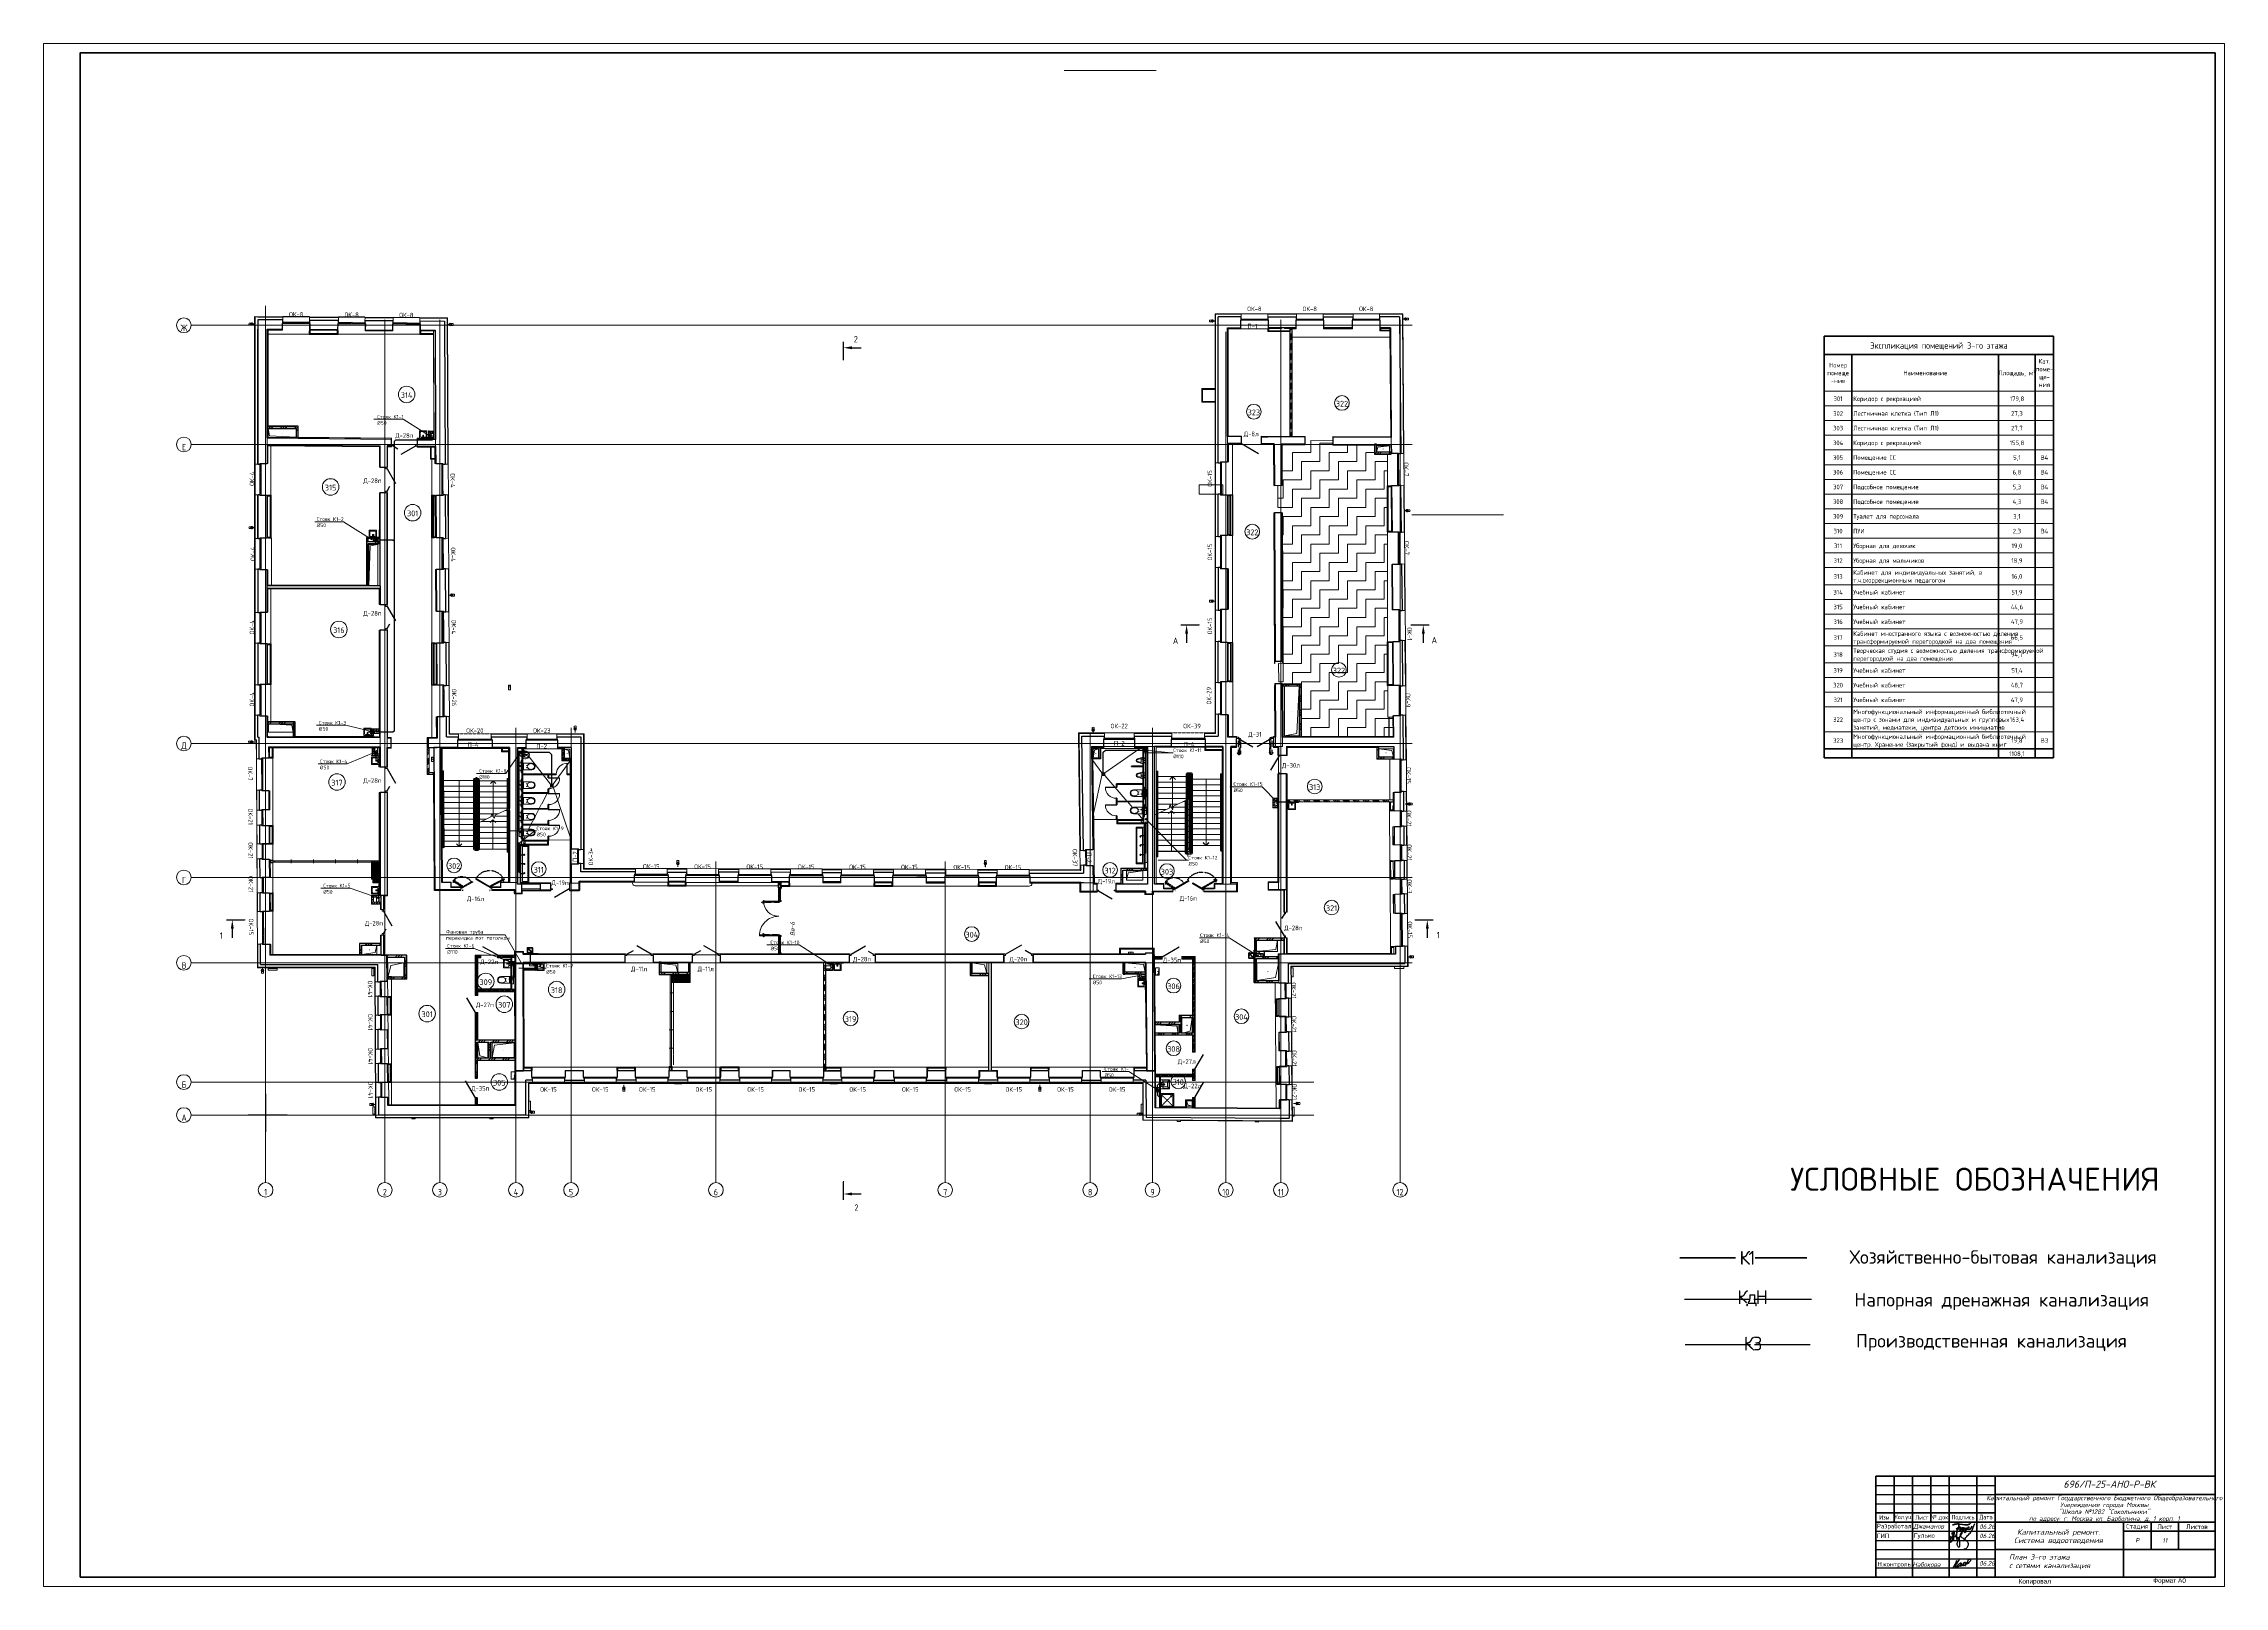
# Model space of a CAD drawing. Header units: millimetres. Extents: x -10178924 to 11692288, y -947381 to 58396.
# Drawn here: x -18603 to 100287, y -300675 to -216583 of the extents above; entities that cross this region are included whole.
import ezdxf
from ezdxf import colors
from ezdxf.entities.mleader import LeaderData, LeaderLine
from ezdxf.enums import TextEntityAlignment as Align
from ezdxf.math import Vec2, Vec3

# ---------------------------------------------------------------- set-up
doc = ezdxf.new("R2010")
doc.units = ezdxf.units.MM
for name, pattern in [('ADSK_Линия сетки', [25, 20, -2.5, 0, -2.5]), ('ADSK_Осевая', [14, 10, -2, 0, -2]), ('ADSK_Штриховая_ш3 п1_5', [4.5, 3, -1.5]), ('ADSK_Штрихпунктирная 2 точки_ш15 п1_5 п1_5 п1_5', [19.5, 15, -1.5, 0, -1.5, 0, -1.5]), ('HIDDEN', [9.525, 6.35, -3.175])]:
    doc.linetypes.add(name, pattern=pattern)
for name, color, linetype, lineweight in [('!К1', 32, 'Continuous', 30), ('!К3', 30, 'Continuous', 30), ('_ Окна', 7, 'Continuous', 9), ('_0', 7, 'Continuous', 25), ('PDF _Текст', 7, 'Continuous', 5), ('Shtamp', 7, 'Continuous', 35), ('Аннотация', 7, 'Continuous', 18), ('Витраж', 7, 'Continuous', 9), ('ВК_К1', 24, 'Continuous', 50), ('Выноски ВК', 7, 'Continuous', 0), ('Графика', 7, 'Continuous', 20), ('Двери', 7, 'Continuous', 9), ('Двери открывание', 7, 'Continuous', 9), ('К1н', 42, 'Continuous', 30), ('Лестницы', 7, 'Continuous', 9), ('Марки', 7, 'Continuous', 20), ('Марки дверей', 7, 'Continuous', 20), ('Марки окон', 7, 'Continuous', 20), ('Обобщенные модели', 7, 'Continuous', 18), ('Оборудование', 7, 'Continuous', 18), ('Окна', 7, 'Continuous', 9), ('Оси', 253, 'Continuous', 9), ('Панели витража', 7, 'Continuous', 9), ('Перекрытие', 7, 'Continuous', 18), ('подписи', 170, 'Continuous', 25), ('ПП_Оформление_подписи_ГИП_Гулько', 5, 'Continuous', 30), ('Разрезы', 7, 'Continuous', 9), ('Сантехника', 7, 'Continuous', 18), ('Стены внутренние', 7, 'Continuous', 18), ('Стены наружные', 7, 'Continuous', 18), ('Стены несущие', 7, 'Continuous', 30), ('Стены отделка', 7, 'Continuous', 30), ('Стены перегородки', 7, 'Continuous', 30), ('Стены штриховка', 7, 'Continuous', 9), ('Стрелки вверх', 7, 'Continuous', 18), ('Узлы', 7, 'Continuous', 18), ('ШТРИХОВКА', 252, 'Continuous', 15)]:
    doc.layers.add(name, color=color, linetype=linetype, lineweight=lineweight)
doc.layers.add('PDF _Ramka', color=7, linetype='Continuous')
doc.layers.add('PDF _В1_Арматура', color=7, linetype='Continuous')
doc.layers.add('Линии', color=7, linetype='Continuous', lineweight=9, true_color=0x00a600)
doc.styles.add('GOST Common', font='GOST_Common.ttf', dxfattribs={"width": 0.9, "height": 350})
doc.styles.add('GOST Common_10', font='GOST_Common.ttf', dxfattribs={"width": 0.9, "height": 3.5})
doc.styles.add('GOST Common_11', font='GOST_Common.ttf', dxfattribs={"width": 0.9, "height": 2.5})
doc.styles.add('GOST Common_2', font='GOST_Common.ttf', dxfattribs={"width": 0.9, "height": 250})
doc.styles.add('GOST Common_3', font='GOST_Common.ttf', dxfattribs={"width": 0.8, "height": 350})
doc.styles.add('GOST Common_B_I', font='', dxfattribs={"width": 0.9, "height": 250})
doc.styles.add('ISOCPEUR', font='isocpeui.ttf', dxfattribs={"width": 0.9})
doc.styles.add('MOSOBL (isocpeur)', font='isocpeur.ttf')
doc.styles.add('PDF ArialMT', font='arial.ttf')
doc.styles.add('PDF ISOCPEUR', font='isocpeur.ttf')
doc.styles.add('PDF ISOCPEUR Italic', font='isocpeui.ttf')
doc.styles.add('М2', font='isocpeur.ttf', dxfattribs={"width": 0.8})
doc.styles.get('GOST Common_B_I').set_extended_font_data('GOST Common', italic=True, bold=True)
pattern_1 = [(45, (-4e-11, -184652.3), (-381.661, 381.661), []), (45, (134.94, -184652.3), (0, 763.3218), []), (45, (-134.94, -184652.3), (0, 763.3218), [])]
pattern_2 = [(45, (-4e-11, -184652.27), (-67.35192, 67.35192), []), (45, (44.9, -184652.27), (-67.35192, 67.35192), [])]
pattern_3 = [(45, (-4e-11, -184652.27), (-269.4077, 269.4077), []), (45, (89.8, -184652.27), (-269.4077, 269.4077), []), (45, (179.6, -184652.27), (-269.4077, 269.4077), []), (45, (269.4, -184652.27), (-269.4077, 269.4077), [])]
pattern_4 = [(45, (-4e-11, -184652.27), (-70.71068, 70.71068), [])]
pattern_5 = [(0, (-4e-11, -184652.27), (406.4, 101.6), [33.528, -271.272, 33.528, -271.272, -1625.6]), (0, (-4e-11, -184652.27), (406.4, 101.6), [-609.6, 33.528, -576.072, 33.528, -271.272, -711.2]), (0, (-4e-11, -184652.27), (406.4, 101.6), [-1524, 33.528, -169.672, 33.528, -474.472]), (120, (152.4, -184601.47), (-291.18818, 301.15272), [33.528, -271.272, 33.528, -271.272, -1625.6]), (120, (152.4, -184601.47), (-291.18818, 301.15272), [-609.6, 33.528, -576.072, 33.528, -271.272, -711.2]), (120, (152.4, -184601.47), (-291.18818, 301.15272), [-1524, 33.528, -169.672, 33.528, -474.472]), (240, (203.2, -184398.27), (-115.21182, -402.75272), [33.528, -271.272, 33.528, -271.272, -1625.6]), (240, (203.2, -184398.27), (-115.21182, -402.75272), [-609.6, 33.528, -576.072, 33.528, -271.272, -711.2]), (240, (203.2, -184398.27), (-115.21182, -402.75272), [-1524, 33.528, -169.672, 33.528, -474.472])]
pattern_6 = [(314.567, (392.8, 41336.54), (106.86455, 105.2614), [])]
pattern_7 = [(45, (-4e-11, -184652.27), (-106.066, 106.066), []), (135, (-4e-11, -184652.27), (-106.066, -106.066), [])]

# ---------------------------------------------------------------- blocks, each defined once
blk = doc.blocks.new('ADSK_Обозначение_Аннотация_Текст_сВыноской - Текст с выноской-1286290-План 4-го этажа')
at = {"layer": 'Аннотация', "lineweight": 20}
blk.add_line((-25, 0), (25, 0), dxfattribs=at)
blk = doc.blocks.new('Высотные отметки - Рамка-12095-План 4-го этажа')
at = {"layer": 'Аннотация', "lineweight": 20}
for p, q in [((-6.5, 0), (-6.5, 5)), ((-6.5, 5), (6.5, 5)), ((6.5, 5), (6.5, 0)), ((6.5, 0), (-6.5, 0))]:
    blk.add_line(p, q, dxfattribs=at)
blk = doc.blocks.new('Дверь-Alumark_двупольная с глухим окном_S70 - 2000х2200Н ост алюм Д33-6295929-План 3-го этажа')
at = {"layer": 'Двери', "lineweight": 30}
for p, q in [((-780, -175), (4, 278)), ((1030, -175), (246, 278))]:
    blk.add_line(p, q, dxfattribs=at)
at = {"layer": 'Двери'}
for p, q in [((-875, -175), (-875, -245)), ((-780, -175), (-875, -175)), ((-875, -245), (-780, -245)), ((-780, -245), (-780, -175)), ((1030, -175), (1030, -245)), ((1125, -175), (1030, -175)), ((1030, -245), (1125, -245)), ((1125, -245), (1125, -175))]:
    blk.add_line(p, q, dxfattribs=at)
blk = doc.blocks.new('Системная панель - Стекло - 40мм-6453914-План 3-го этажа')
at = {"layer": 'Панели витража', "lineweight": 18}
for p, q in [((327.5, 40), (-327.5, 40)), ((-327.5, 40), (-327.5, 0)), ((327.5, 0), (327.5, 40)), ((-327.5, 0), (327.5, 0))]:
    blk.add_line(p, q, dxfattribs=at)
blk = doc.blocks.new('Витражная двухстворчатая дверь - Входная двухстворчатая левая-6453916-План 3-го этажа')
at = {"layer": 'Двери'}
for p, q in [((-945, 55), (-890, 55)), ((-945, 55), (-945, -825)), ((-890, -825), (-890, 55)), ((890, 55), (945, 55)), ((890, -1045), (890, 55)), ((945, -1045), (945, 55)), ((-945, -825), (-890, -825)), ((890, -1045), (945, -1045)), ((945, -1045), (890, -1045))]:
    blk.add_line(p, q, dxfattribs=at)
for centre, radius, start, end in [((-945, 0), 825, 270, 0), ((925, 0), 1045, 180, 271.09664)]:
    blk.add_arc(centre, radius, start, end, dxfattribs=at)
blk = doc.blocks.new('Прямоугольный импост - Импост структурный с накладкой - 160мм-6453677-План 3-го этажа')
at = {"layer": 'Витраж', "lineweight": 18}
for p, q in [((-25, 0), (-25, 17)), ((-25, 17), (25, 17)), ((-15, 0), (-25, 0)), ((-15, -40), (-15, 0)), ((25, 0), (15, 0)), ((15, 0), (15, -40)), ((25, 17), (25, 0)), ((-25, -140), (-25, -40)), ((-25, -40), (-15, -40)), ((25, -140), (-25, -140)), ((15, -40), (25, -40)), ((25, -40), (25, -140))]:
    blk.add_line(p, q, dxfattribs=at)
blk = doc.blocks.new('Системная панель - Стекло - 40мм-6453918-План 3-го этажа')
at = {"layer": 'Панели витража', "lineweight": 18}
for p, q in [((457.5, 40), (-457.5, 40)), ((-457.5, 40), (-457.5, 0)), ((-457.5, 0), (457.5, 0)), ((457.5, 0), (457.5, 40))]:
    blk.add_line(p, q, dxfattribs=at)
blk = doc.blocks.new('Прямоугольный импост - Импост структурный с накладкой - 100мм-5753058-План 3-го этажа')
at = {"layer": 'Витраж'}
for p, q in [((21454, 8829), (21454, 9724)), ((21571, 8829), (21571, 9724))]:
    blk.add_line(p, q, dxfattribs=at)
blk = doc.blocks.new('Прямоугольный импост - Импост структурный с накладкой - 100мм-5749400-План 3-го этажа')
at = {"layer": 'Витраж'}
for p, q in [((21454, 11694), (21454, 12329)), ((21571, 11694), (21571, 12329))]:
    blk.add_line(p, q, dxfattribs=at)
blk = doc.blocks.new('Прямоугольный импост - Импост структурный с накладкой - 160мм-6453686-План 3-го этажа')
at = {"layer": 'Витраж', "lineweight": 18}
for p, q in [((-50, 0), (-50, 17)), ((-50, 17), (0, 17)), ((-40, 0), (-50, 0)), ((-40, -40), (-40, 0)), ((0, 0), (-10, 0)), ((-10, 0), (-10, -40)), ((0, 17), (0, 0)), ((-50, -140), (-50, -40)), ((-50, -40), (-40, -40)), ((0, -140), (-50, -140)), ((-10, -40), (0, -40)), ((0, -40), (0, -140))]:
    blk.add_line(p, q, dxfattribs=at)
blk = doc.blocks.new('Прямоугольный импост - Импост структурный с накладкой - 160мм-6453803-План 3-го этажа')
at = {"layer": 'Витраж', "lineweight": 18}
for p, q in [((0, 17), (-50, 17)), ((-50, 17), (-50, 0)), ((-50, 0), (-40, 0)), ((-40, 0), (-40, -40)), ((-10, -40), (-10, 0)), ((-10, 0), (0, 0)), ((0, 0), (0, 17)), ((-40, -40), (-50, -40)), ((-50, -40), (-50, -140)), ((-50, -140), (0, -140)), ((0, -40), (-10, -40)), ((0, -140), (0, -40))]:
    blk.add_line(p, q, dxfattribs=at)
blk = doc.blocks.new('AC_Дверь_Однопольная_Стальная - 1000х2100Н Д35п-металлическая-7230609-План 3-го этажа')
at = {"layer": 'Двери', "lineweight": 30}
blk.add_line((-535, 75), (392, 610), dxfattribs=at)
blk = doc.blocks.new('AC_Дверь_Однопольная_Деревянная - 900х2100Н композитная Д-22л-6552334-План 3-го этажа')
at = {"layer": 'Двери', "lineweight": 30}
blk.add_line((465, 75), (-340, 540), dxfattribs=at)
blk = doc.blocks.new('AC_Дверь_Однопольная_Стальная - 900х2100Н Д27л-6552346-План 3-го этажа')
at = {"layer": 'Двери', "lineweight": 30}
blk.add_line((465, 75), (-340, 540), dxfattribs=at)
blk = doc.blocks.new('Sink - Cleaners _1_ - 400 x 500mm-663687-План 3-го этажа')
at = {"layer": 'Сантехника'}
for p, q in [((-249, 5), (-249, 495)), ((-247, 495), (-247, 0)), ((-244, 500), (244, 500)), ((244, 498), (-244, 498)), ((-224, 135), (-224, 470)), ((-219, 475), (219, 475)), ((-219, 470), (-138, 388)), ((-219, 135), (-139, 151)), ((219, 130), (-219, 130)), ((-134, 155), (-134, 380)), ((-129, 385), (131, 385)), ((-126, 150), (-129, 150)), ((124, 150), (-126, 150)), ((136, 155), (136, 380)), ((219, 470), (137, 388)), ((219, 135), (140, 150)), ((224, 470), (224, 135)), ((247, 0), (247, 495)), ((249, 495), (249, 5))]:
    blk.add_line(p, q, dxfattribs=at)
for centre, radius, start, end in [((-244, 495), 5, 90, 180), ((-244, 5), 5, 180, 270), ((-244, 495), 3, 90, 180), ((-219, 470), 5, 90, 180), ((-219, 135), 5, 180, 270), ((-129, 380), 5, 90, 180), ((-129, 155), 5, 180, 270), ((-99, 64), 17.5, 0, 180), ((-99, 64), 17.5, 180, 0), ((1, 200), 37.5, 0, 180), ((1, 200), 37.5, 180, 0), ((1, 200), 23, 0, 180), ((1, 200), 23, 180, 0), ((1, 64), 17.5, 0, 180), ((1, 64), 17.5, 180, 0), ((101, 64), 17.5, 0, 180), ((101, 64), 17.5, 180, 0), ((131, 380), 5, 0, 90), ((131, 155), 5, 270, 0), ((219, 470), 5, 0, 90), ((219, 135), 5, 270, 360), ((244, 495), 5, 0, 90), ((244, 495), 3, 0, 90), ((244, 5), 5, 270, 360)]:
    blk.add_arc(centre, radius, start, end, dxfattribs=at)
for start_param, end_param in [(3.1415927, 6.2831853), (0, 3.1415927)]:
    blk.add_ellipse((1, 137), major_axis=(-12.5, 0), ratio=0.2476169, start_param=start_param, end_param=end_param, dxfattribs=at)
blk = doc.blocks.new('131_Сантехническая перегородка - СП-3-3849140-План 3-го этажа')
at = {"layer": 'Обобщенные модели', "lineweight": 40}
for p, q in [((1420, 8), (0, 8)), ((0, 8), (0, -4)), ((1420, -4), (1420, 8)), ((0, -4), (1420, -4))]:
    blk.add_line(p, q, dxfattribs=at)
blk = doc.blocks.new('131_Сантехническая перегородка_Дверь - СД-2-3905255-План 3-го этажа')
at = {"layer": 'Двери'}
for p, q in [((191, -8), (175, -8)), ((175, -8), (175, -608)), ((191, -608), (175, -608)), ((191, -8), (191, -608))]:
    blk.add_line(p, q, dxfattribs=at)
at = {"layer": 'Двери открывание'}
blk.add_arc((175, -8), 600, 270, 0, dxfattribs=at)
at = {"layer": 'Обобщенные модели', "lineweight": 40}
for p, q in [((175, 8), (0, 8)), ((0, 8), (0, -4)), ((175, -4), (175, 8)), ((950, 8), (775, 8)), ((775, 8), (775, -4)), ((950, -4), (950, 8)), ((0, -4), (175, -4)), ((775, -4), (950, -4))]:
    blk.add_line(p, q, dxfattribs=at)
blk = doc.blocks.new('SND_Унитаз_Jika_Olymp_с_инсталяцией - Унитаз_ выпуск прямой_ установка на пол_693х360х360_ PN30_12_ ХВ резьба HP DN15_ К гл_ кон П DN100-716055-План 3-го этажа')
at = {"layer": 'Сантехника'}
for p, q in [((-327, 94), (-327, 119)), ((328, 94), (-327, 94)), ((-255, 85), (-255, 119)), ((-208, 85), (-255, 85)), ((-208, 0), (-208, 85)), ((208, 0), (-208, 0)), ((-180, 687), (-180, 174)), ((-180, 224), (180, 224)), ((-180, 174), (-180, 224)), ((0, 62), (0, -6)), ((180, 174), (180, 687)), ((180, 224), (180, 174)), ((208, 85), (208, 0)), ((255, 85), (208, 85)), ((255, 119), (255, 85)), ((328, 119), (328, 94))]:
    blk.add_line(p, q, dxfattribs=at)
at = {"layer": 'Сантехника', "flags": 128}
for points in [[(0, 437), (-34, 442), (-67, 456), (-97, 480), (-121, 512), (-140, 550), (-151, 592), (-155, 637), (-151, 681), (-140, 723), (-121, 761), (-97, 793), (-67, 817), (-34, 831), (0, 837)], [(-62, 376), (-72, 412), (-75, 420)], [(0, 837), (34, 831), (67, 817), (97, 793), (121, 761), (140, 723), (151, 681), (155, 637), (151, 592), (140, 550), (121, 512), (97, 480), (67, 456), (34, 442), (0, 437)], [(75, 420), (62, 379), (62, 376)]]:
    blk.add_lwpolyline(points, dxfattribs=at)
at = {"layer": 'Сантехника'}
blk.add_arc((0, 687), 180, 0, 180, dxfattribs=at)
blk = doc.blocks.new('131_Сантехническая перегородка - СП-5-3849142-План 3-го этажа')
at = {"layer": 'Обобщенные модели', "lineweight": 40}
for p, q in [((600, 8), (0, 8)), ((0, 8), (0, -4)), ((600, -4), (600, 8)), ((0, -4), (600, -4))]:
    blk.add_line(p, q, dxfattribs=at)
blk = doc.blocks.new('SND_2D_Писуар с инсталляцией - По умолчанию-621783-План 3-го этажа')
at = {"layer": 'Сантехника'}
for p, q in [((-96, 329), (-168, 89)), ((-139, 50), (140, 50)), ((-57, 317), (-116, 125)), ((-116, 125), (116, 125)), ((116, 125), (57, 317)), ((168, 89), (96, 329)), ((-149, -50), (-109, -50)), ((-109, -125), (-149, -125)), ((-109, -50), (-109, -125)), ((-39, -87), (41, -87)), ((1, -125), (1, -50)), ((111, -50), (111, -125)), ((151, -50), (111, -50)), ((111, -125), (151, -125))]:
    blk.add_line(p, q, dxfattribs=at)
blk.add_circle((1, -87), 18.9, dxfattribs=at)
for centre, radius, start, end in [((-140, 80), 30, 162.99987, 270.42558), ((0, 300), 100, 16.81176, 163.3196), ((0, 300), 60, 16.81176, 163.35778), ((140, 80), 30, 269.99999, 16.8118)]:
    blk.add_arc(centre, radius, start, end, dxfattribs=at)
blk = doc.blocks.new('АС_Дверь_Однопольная_Алюминиевая - 1030х2200 алюм Д31л-3647821-План 3-го этажа')
at = {"layer": 'Двери'}
for p, q in [((-303, -180), (-390, -180)), ((-390, -180), (-390, -220)), ((-390, -220), (-303, -220)), ((-303, -220), (-303, -180)), ((640, -180), (553, -180)), ((553, -180), (553, -220)), ((553, -220), (640, -220)), ((640, -220), (640, -180))]:
    blk.add_line(p, q, dxfattribs=at)
at = {"layer": 'Двери', "lineweight": 30}
blk.add_line((-303, -220), (438, -648), dxfattribs=at)
blk = doc.blocks.new('Дверь-Alumark_двупольная с глухим окном_S70 - 1400х2200 алюм ост Д30п-6129806-План 3-го этажа')
at = {"layer": 'Двери'}
for p, q in [((-575, 190), (-575, 120)), ((-480, 190), (-575, 190)), ((-575, 120), (-480, 120)), ((-480, 120), (-480, 190)), ((730, 190), (730, 120)), ((825, 190), (730, 190)), ((730, 120), (825, 120)), ((825, 120), (825, 190))]:
    blk.add_line(p, q, dxfattribs=at)
at = {"layer": 'Двери', "lineweight": 30}
for p, q in [((-480, 190), (312, 647)), ((730, 190), (475, 337))]:
    blk.add_line(p, q, dxfattribs=at)
blk = doc.blocks.new('Дверь-Alumark_двупольная с глухим окном_S70 - 1400х2200 алюм ост Д30п-6129807-План 3-го этажа')
at = {"layer": 'Двери'}
for p, q in [((-575, 60), (-575, -10)), ((-480, 60), (-575, 60)), ((-480, -10), (-480, 60)), ((730, 60), (730, -10)), ((825, 60), (730, 60)), ((825, -10), (825, 60)), ((-575, -10), (-480, -10)), ((730, -10), (825, -10))]:
    blk.add_line(p, q, dxfattribs=at)
at = {"layer": 'Двери', "lineweight": 30}
for p, q in [((-480, 60), (312, 517)), ((730, 60), (475, 207))]:
    blk.add_line(p, q, dxfattribs=at)
blk = doc.blocks.new('Дверь-Alumark_двупольная с глухим окном_S70 - 1400х2200 алюм ост Д30п-V3-План 3-го этажа')
at = {"layer": 'Двери'}
for p, q in [((-575, 190), (-575, 120)), ((-480, 190), (-575, 190)), ((-575, 120), (-480, 120)), ((-480, 120), (-480, 190)), ((730, 190), (730, 120)), ((825, 190), (730, 190)), ((730, 120), (825, 120)), ((825, 120), (825, 190))]:
    blk.add_line(p, q, dxfattribs=at)
at = {"layer": 'Двери', "lineweight": 30}
for p, q in [((-480, 190), (312, 647)), ((730, 190), (475, 337))]:
    blk.add_line(p, q, dxfattribs=at)
blk = doc.blocks.new('АС_Дверь_Однопольная_Алюминиевая - 1030х2200 алюм ост с мат_плёнкой Д19л-4640845-План 3-го этажа')
at = {"layer": 'Двери'}
for p, q in [((-303, -140), (-390, -140)), ((-390, -140), (-390, -180)), ((-390, -180), (-303, -180)), ((-303, -180), (-303, -140)), ((640, -140), (553, -140)), ((553, -140), (553, -180)), ((553, -180), (640, -180)), ((640, -180), (640, -140))]:
    blk.add_line(p, q, dxfattribs=at)
at = {"layer": 'Двери', "lineweight": 30}
blk.add_line((-303, -180), (438, -608), dxfattribs=at)
blk = doc.blocks.new('dver-dpo-230 _1_ - 1700х2300Н ост алюм EIW15 Д-17п-3687092-План 3-го этажа')
at = {"layer": 'Двери'}
for p, q in [((-850, 10), (-850, 60)), ((-850, 60), (-814, 60)), ((-840, 60), (-850, 60)), ((-850, 60), (-850, 10)), ((-774, 10), (-850, 10)), ((-850, 10), (-840, 10)), ((-840, 10), (-840, 60)), ((-814, 60), (-814, 55)), ((-811, 52), (-790, 52)), ((-804, 60), (21, 537)), ((-802, 56), (-804, 60)), ((-784, 66), (-802, 56)), ((-790, 52), (-790, 17)), ((-787, 14), (-774, 14)), ((-762, 27), (-784, 66)), ((-774, 14), (-774, 10)), ((29, 484), (-762, 27)), ((24, 533), (6, 523)), ((6, 523), (29, 484)), ((21, 537), (24, 533)), ((199, 352), (202, 356)), ((234, 332), (199, 352)), ((202, 356), (219, 346)), ((219, 346), (239, 381)), ((234, 332), (762, 27)), ((241, 385), (239, 381)), ((804, 60), (241, 385)), ((762, 27), (784, 66)), ((774, 14), (774, 10)), ((787, 14), (774, 14)), ((774, 10), (850, 10)), ((784, 66), (802, 56)), ((790, 52), (790, 17)), ((811, 52), (790, 52)), ((802, 56), (804, 60)), ((814, 60), (814, 55)), ((850, 60), (814, 60)), ((850, 60), (840, 60)), ((840, 60), (840, 10)), ((840, 10), (850, 10)), ((850, 10), (850, 60)), ((850, 10), (850, 60))]:
    blk.add_line(p, q, dxfattribs=at)
for centre, radius, start, end in [((-811, 55), 2.52, 180, 270), ((-787, 17), 2.5, 180, 270), ((787, 17), 2.5, 270, 360), ((811, 55), 2.52, 270, 0)]:
    blk.add_arc(centre, radius, start, end, dxfattribs=at)
blk = doc.blocks.new('Дверь-Alumark_двупольная с глухим окном_S70 - 1520х2200 алюм ост Д-11л-6129591-План 3-го этажа')
at = {"layer": 'Двери'}
for p, q in [((-635, 220), (-635, 150)), ((-540, 220), (-635, 220)), ((-635, 150), (-540, 150)), ((-540, 150), (-540, 220)), ((790, 220), (790, 150)), ((885, 220), (790, 220)), ((790, 150), (885, 150)), ((885, 150), (885, 220))]:
    blk.add_line(p, q, dxfattribs=at)
at = {"layer": 'Двери', "lineweight": 30}
for p, q in [((-540, 220), (-181, 427)), ((790, 220), (-2, 677))]:
    blk.add_line(p, q, dxfattribs=at)
blk = doc.blocks.new('Дверь-Alumark_двупольная с глухим окном_S70 - 1400х2200 алюм ост Д30п-6129808-План 3-го этажа')
at = {"layer": 'Двери'}
for p, q in [((-575, 220), (-575, 150)), ((-480, 220), (-575, 220)), ((-575, 150), (-480, 150)), ((-480, 150), (-480, 220)), ((730, 220), (730, 150)), ((825, 220), (730, 220)), ((730, 150), (825, 150)), ((825, 150), (825, 220))]:
    blk.add_line(p, q, dxfattribs=at)
at = {"layer": 'Двери', "lineweight": 30}
for p, q in [((-480, 220), (312, 677)), ((730, 220), (475, 367))]:
    blk.add_line(p, q, dxfattribs=at)
blk = doc.blocks.new('Дверь-Alumark_двупольная с глухим окном_S70 - 1600х2200 алюм ост Д-20п-4641768-План 3-го этажа')
at = {"layer": 'Двери'}
for p, q in [((-675, 220), (-675, 150)), ((-580, 220), (-675, 220)), ((-675, 150), (-580, 150)), ((-580, 150), (-580, 220)), ((830, 220), (830, 150)), ((925, 220), (830, 220)), ((830, 150), (925, 150)), ((925, 150), (925, 220))]:
    blk.add_line(p, q, dxfattribs=at)
at = {"layer": 'Двери', "lineweight": 30}
for p, q in [((-580, 220), (299, 727)), ((830, 220), (488, 417))]:
    blk.add_line(p, q, dxfattribs=at)
blk = doc.blocks.new('Дверь-Alumark_двупольная с глухим окном_S70 - 1400х2200 алюм ост Д30п-V4-План 3-го этажа')
at = {"layer": 'Двери'}
for p, q in [((-575, 60), (-575, -10)), ((-480, 60), (-575, 60)), ((-480, -10), (-480, 60)), ((730, 60), (730, -10)), ((825, 60), (730, 60)), ((825, -10), (825, 60)), ((-575, -10), (-480, -10)), ((730, -10), (825, -10))]:
    blk.add_line(p, q, dxfattribs=at)
at = {"layer": 'Двери', "lineweight": 30}
for p, q in [((-480, 60), (312, 517)), ((730, 60), (475, 207))]:
    blk.add_line(p, q, dxfattribs=at)
blk = doc.blocks.new('Водосток - Тип 1 _карниз больше 490мм_-5298490-План 3-го этажа')
at = {"layer": 'Обобщенные модели', "lineweight": 9}
h = blk.add_hatch(dxfattribs=at)
h.set_pattern_fill('FP_6', color=256, style=0, pattern_type=2)
h.set_pattern_definition(pattern_6)
h.paths.add_polyline_path([(74, 172), (74, 148), (86, 126), (103, 113), (128, 109), (149, 115), (166, 129), (176, 149), (175, 173), (165, 193), (146, 207), (125, 212), (101, 205), (84, 191), (76, 174)])
h.paths.add_polyline_path([(76, 171), (87, 192), (105, 206), (126, 210), (148, 204), (165, 190), (174, 170), (174, 148), (163, 128), (145, 115), (124, 110), (102, 116), (86, 129), (76, 149)])
h = blk.add_hatch(dxfattribs=at)
h.set_pattern_fill('FP_6', color=256, style=0, pattern_type=2)
h.set_pattern_definition(pattern_6)
h.paths.add_polyline_path([(76, 171), (76, 149), (86, 129), (103, 115), (128, 111), (148, 116), (164, 129), (174, 149), (174, 171), (164, 191), (147, 205), (125, 210), (103, 205), (86, 191), (79, 178)])
at = {"layer": 'Обобщенные модели'}
for p, q in [((75, 306), (75, 264)), ((120, 109), (120, 10)), ((130, 10), (130, 109)), ((175, 264), (175, 306))]:
    blk.add_line(p, q, dxfattribs=at)
at = {"layer": 'Обобщенные модели', "flags": 128}
for points in [[(75, 173), (75, 174), (75, 177), (75, 180), (75, 183), (75, 186), (75, 190), (75, 193), (75, 197), (75, 201), (75, 205), (75, 210), (75, 214), (75, 219), (75, 224), (75, 229), (75, 234), (75, 239), (75, 245), (75, 250), (75, 256), (75, 261), (75, 264)], [(175, 264), (175, 258), (175, 252), (175, 247), (175, 242), (175, 236), (175, 231), (175, 226), (175, 221), (175, 216), (175, 212), (175, 207), (175, 203), (175, 199), (175, 195), (175, 191), (175, 188), (175, 184), (175, 181), (175, 178), (175, 175), (175, 173)]]:
    blk.add_lwpolyline(points, dxfattribs=at)
at = {"layer": 'Обобщенные модели', "lineweight": 40}
for radius, start, end in [(52, 90, 270), (50, 90, 270), (50, 90, 270), (52, 270, 90), (50, 270, 90), (50, 270, 90)]:
    blk.add_arc((125, 160), radius, start, end, dxfattribs=at)
at = {"layer": 'Обобщенные модели'}
for start_param, end_param in [(4.712389, 6.2831853), (3.1415927, 4.712389)]:
    blk.add_ellipse((125, 306), major_axis=(-50, 0), ratio=0.309017, start_param=start_param, end_param=end_param, dxfattribs=at)
blk = doc.blocks.new('Водосток - Тип 1 _карниз больше 490мм_-5158525-План 3-го этажа')
at = {"layer": 'Обобщенные модели', "lineweight": 9}
h = blk.add_hatch(dxfattribs=at)
h.set_pattern_fill('FP_7', color=256, style=0, pattern_type=2)
h.set_pattern_definition([(314.728, (-451.3, -498.1), (106.568, 105.561), [])])
h.paths.add_polyline_path([(76, 171), (76, 149), (86, 129), (103, 115), (126, 110), (148, 116), (164, 129), (174, 149), (174, 171), (164, 191), (147, 205), (125, 210), (102, 204), (86, 191)])
at = {"layer": 'Обобщенные модели'}
for p, q in [((75, 306), (75, 264)), ((120, 109), (120, 10)), ((130, 10), (130, 109)), ((175, 264), (175, 306))]:
    blk.add_line(p, q, dxfattribs=at)
at = {"layer": 'Обобщенные модели', "flags": 128}
for points in [[(75, 173), (75, 174), (75, 177), (75, 180), (75, 183), (75, 186), (75, 190), (75, 193), (75, 197), (75, 201), (75, 205), (75, 210), (75, 214), (75, 219), (75, 224), (75, 229), (75, 234), (75, 239), (75, 245), (75, 250), (75, 256), (75, 261), (75, 264)], [(175, 264), (175, 258), (175, 252), (175, 247), (175, 242), (175, 236), (175, 231), (175, 226), (175, 221), (175, 216), (175, 212), (175, 207), (175, 203), (175, 199), (175, 195), (175, 191), (175, 188), (175, 184), (175, 181), (175, 178), (175, 175), (175, 173)]]:
    blk.add_lwpolyline(points, dxfattribs=at)
at = {"layer": 'Обобщенные модели'}
for start, end in [(90, 270), (270, 90)]:
    blk.add_arc((125, 160), 52, start, end, dxfattribs=at)
at = {"layer": 'Обобщенные модели', "lineweight": 40}
for start, end in [(90, 270), (270, 90)]:
    blk.add_arc((125, 160), 50, start, end, dxfattribs=at)
at = {"layer": 'Обобщенные модели'}
for start_param, end_param in [(4.712389, 6.2831853), (3.1415927, 4.712389)]:
    blk.add_ellipse((125, 306), major_axis=(-50, 0), ratio=0.309017, start_param=start_param, end_param=end_param, dxfattribs=at)
blk = doc.blocks.new('Водосток - Тип 1 _карниз больше 490мм_-5158564-План 3-го этажа')
at = {"layer": 'Обобщенные модели', "lineweight": 9}
h = blk.add_hatch(dxfattribs=at)
h.set_pattern_fill('FP_8', color=256, style=0, pattern_type=2)
h.set_pattern_definition([(135, (281.1, -7838.13), (-106.066, -106.066), [])])
h.paths.add_polyline_path([(174, 171), (164, 191), (147, 205), (125, 210), (103, 205), (86, 191), (76, 171), (76, 149), (86, 129), (104, 115), (125, 110), (147, 115), (164, 129), (174, 149)])
at = {"layer": 'Обобщенные модели'}
for p, q in [((75, 306), (75, 264)), ((120, 109), (120, 10)), ((130, 10), (130, 109)), ((175, 264), (175, 306))]:
    blk.add_line(p, q, dxfattribs=at)
at = {"layer": 'Обобщенные модели', "flags": 128}
for points in [[(75, 173), (75, 174), (75, 177), (75, 180), (75, 183), (75, 186), (75, 190), (75, 193), (75, 197), (75, 201), (75, 205), (75, 210), (75, 214), (75, 219), (75, 224), (75, 229), (75, 234), (75, 239), (75, 245), (75, 250), (75, 256), (75, 261), (75, 264)], [(175, 264), (175, 258), (175, 252), (175, 247), (175, 242), (175, 236), (175, 231), (175, 226), (175, 221), (175, 216), (175, 212), (175, 207), (175, 203), (175, 199), (175, 195), (175, 191), (175, 188), (175, 184), (175, 181), (175, 178), (175, 175), (175, 173)]]:
    blk.add_lwpolyline(points, dxfattribs=at)
at = {"layer": 'Обобщенные модели'}
for start, end in [(90, 270), (270, 90)]:
    blk.add_arc((125, 160), 52, start, end, dxfattribs=at)
at = {"layer": 'Обобщенные модели', "lineweight": 40}
for start, end in [(90, 270), (270, 90)]:
    blk.add_arc((125, 160), 50, start, end, dxfattribs=at)
at = {"layer": 'Обобщенные модели'}
for start_param, end_param in [(4.712389, 6.2831853), (3.1415927, 4.712389)]:
    blk.add_ellipse((125, 306), major_axis=(-50, 0), ratio=0.309017, start_param=start_param, end_param=end_param, dxfattribs=at)
blk = doc.blocks.new('Водосток - Тип 1 _карниз больше 490мм_-5153572-План 3-го этажа')
at = {"layer": 'Обобщенные модели'}
for p, q in [((75, 306), (75, 264)), ((120, 109), (120, 10)), ((130, 10), (130, 109)), ((175, 264), (175, 306))]:
    blk.add_line(p, q, dxfattribs=at)
at = {"layer": 'Обобщенные модели', "flags": 128}
for points in [[(75, 173), (75, 174), (75, 177), (75, 180), (75, 183), (75, 186), (75, 190), (75, 193), (75, 197), (75, 201), (75, 205), (75, 210), (75, 214), (75, 219), (75, 224), (75, 229), (75, 234), (75, 239), (75, 245), (75, 250), (75, 256), (75, 261), (75, 264)], [(175, 264), (175, 258), (175, 252), (175, 247), (175, 242), (175, 236), (175, 231), (175, 226), (175, 221), (175, 216), (175, 212), (175, 207), (175, 203), (175, 199), (175, 195), (175, 191), (175, 188), (175, 184), (175, 181), (175, 178), (175, 175), (175, 173)]]:
    blk.add_lwpolyline(points, dxfattribs=at)
at = {"layer": 'Обобщенные модели'}
for start, end in [(90, 270), (270, 90)]:
    blk.add_arc((125, 160), 52, start, end, dxfattribs=at)
at = {"layer": 'Обобщенные модели', "lineweight": 40}
for start, end in [(90, 270), (270, 90)]:
    blk.add_arc((125, 160), 50, start, end, dxfattribs=at)
at = {"layer": 'Обобщенные модели'}
for start_param, end_param in [(4.712389, 6.2831853), (3.1415927, 4.712389)]:
    blk.add_ellipse((125, 306), major_axis=(-50, 0), ratio=0.309017, start_param=start_param, end_param=end_param, dxfattribs=at)
blk = doc.blocks.new('Водосток - Тип 1 _карниз больше 490мм_-5167118-План 3-го этажа')
at = {"layer": 'Обобщенные модели', "lineweight": 9}
h = blk.add_hatch(dxfattribs=at)
h.set_pattern_fill('FP_9', color=256, style=0, pattern_type=2)
h.set_pattern_definition([(134.537, (8289.9, -55833.66), (-106.91965, -105.20546), [])])
h.paths.add_polyline_path([(174, 149), (174, 171), (164, 191), (147, 205), (125, 210), (103, 205), (86, 191), (76, 171), (76, 149), (86, 129), (105, 114), (128, 111), (147, 115), (164, 129), (174, 148)])
at = {"layer": 'Обобщенные модели'}
for p, q in [((75, 306), (75, 264)), ((120, 109), (120, 10)), ((130, 10), (130, 109)), ((175, 264), (175, 306))]:
    blk.add_line(p, q, dxfattribs=at)
at = {"layer": 'Обобщенные модели', "flags": 128}
for points in [[(75, 173), (75, 174), (75, 177), (75, 180), (75, 183), (75, 186), (75, 190), (75, 193), (75, 197), (75, 201), (75, 205), (75, 210), (75, 214), (75, 219), (75, 224), (75, 229), (75, 234), (75, 239), (75, 245), (75, 250), (75, 256), (75, 261), (75, 264)], [(175, 264), (175, 258), (175, 252), (175, 247), (175, 242), (175, 236), (175, 231), (175, 226), (175, 221), (175, 216), (175, 212), (175, 207), (175, 203), (175, 199), (175, 195), (175, 191), (175, 188), (175, 184), (175, 181), (175, 178), (175, 175), (175, 173)]]:
    blk.add_lwpolyline(points, dxfattribs=at)
at = {"layer": 'Обобщенные модели'}
for start, end in [(90, 270), (270, 90)]:
    blk.add_arc((125, 160), 52, start, end, dxfattribs=at)
at = {"layer": 'Обобщенные модели', "lineweight": 40}
for start, end in [(90, 270), (270, 90)]:
    blk.add_arc((125, 160), 50, start, end, dxfattribs=at)
at = {"layer": 'Обобщенные модели'}
for start_param, end_param in [(4.712389, 6.2831853), (3.1415927, 4.712389)]:
    blk.add_ellipse((125, 306), major_axis=(-50, 0), ratio=0.309017, start_param=start_param, end_param=end_param, dxfattribs=at)
blk = doc.blocks.new('Водосток - Тип 1 _карниз больше 490мм_-5181640-План 3-го этажа')
at = {"layer": 'Обобщенные модели', "lineweight": 9}
h = blk.add_hatch(dxfattribs=at)
h.set_pattern_fill('FP_10', color=256, style=0, pattern_type=2)
h.set_pattern_definition([(45, (-38486.85, -20811.32), (-106.066, 106.066), [])])
h.paths.add_polyline_path([(125, 110), (147, 115), (164, 129), (174, 149), (174, 171), (164, 191), (147, 205), (125, 210), (103, 205), (86, 191), (76, 171), (76, 149), (86, 129), (103, 115), (123, 110)])
at = {"layer": 'Обобщенные модели'}
for p, q in [((75, 306), (75, 264)), ((120, 109), (120, 10)), ((130, 10), (130, 109)), ((175, 264), (175, 306))]:
    blk.add_line(p, q, dxfattribs=at)
at = {"layer": 'Обобщенные модели', "flags": 128}
for points in [[(75, 173), (75, 174), (75, 177), (75, 180), (75, 183), (75, 186), (75, 190), (75, 193), (75, 197), (75, 201), (75, 205), (75, 210), (75, 214), (75, 219), (75, 224), (75, 229), (75, 234), (75, 239), (75, 245), (75, 250), (75, 256), (75, 261), (75, 264)], [(175, 264), (175, 258), (175, 252), (175, 247), (175, 242), (175, 236), (175, 231), (175, 226), (175, 221), (175, 216), (175, 212), (175, 207), (175, 203), (175, 199), (175, 195), (175, 191), (175, 188), (175, 184), (175, 181), (175, 178), (175, 175), (175, 173)]]:
    blk.add_lwpolyline(points, dxfattribs=at)
at = {"layer": 'Обобщенные модели'}
for start, end in [(90, 270), (270, 90)]:
    blk.add_arc((125, 160), 52, start, end, dxfattribs=at)
at = {"layer": 'Обобщенные модели', "lineweight": 40}
for start, end in [(90, 270), (270, 90)]:
    blk.add_arc((125, 160), 50, start, end, dxfattribs=at)
at = {"layer": 'Обобщенные модели'}
for start_param, end_param in [(4.712389, 6.2831853), (3.1415927, 4.712389)]:
    blk.add_ellipse((125, 306), major_axis=(-50, 0), ratio=0.309017, start_param=start_param, end_param=end_param, dxfattribs=at)
blk = doc.blocks.new('Водосток - Тип 1 _карниз больше 490мм_-5178064-План 3-го этажа')
at = {"layer": 'Обобщенные модели'}
for p, q in [((75, 306), (75, 264)), ((120, 109), (120, 10)), ((130, 10), (130, 109)), ((175, 264), (175, 306))]:
    blk.add_line(p, q, dxfattribs=at)
at = {"layer": 'Обобщенные модели', "flags": 128}
for points in [[(75, 173), (75, 174), (75, 177), (75, 180), (75, 183), (75, 186), (75, 190), (75, 193), (75, 197), (75, 201), (75, 205), (75, 210), (75, 214), (75, 219), (75, 224), (75, 229), (75, 234), (75, 239), (75, 245), (75, 250), (75, 256), (75, 261), (75, 264)], [(175, 264), (175, 258), (175, 252), (175, 247), (175, 242), (175, 236), (175, 231), (175, 226), (175, 221), (175, 216), (175, 212), (175, 207), (175, 203), (175, 199), (175, 195), (175, 191), (175, 188), (175, 184), (175, 181), (175, 178), (175, 175), (175, 173)]]:
    blk.add_lwpolyline(points, dxfattribs=at)
at = {"layer": 'Обобщенные модели'}
for start, end in [(90, 270), (270, 90)]:
    blk.add_arc((125, 160), 52, start, end, dxfattribs=at)
at = {"layer": 'Обобщенные модели', "lineweight": 40}
for start, end in [(90, 270), (270, 90)]:
    blk.add_arc((125, 160), 50, start, end, dxfattribs=at)
at = {"layer": 'Обобщенные модели'}
for start_param, end_param in [(4.712389, 6.2831853), (3.1415927, 4.712389)]:
    blk.add_ellipse((125, 306), major_axis=(-50, 0), ratio=0.309017, start_param=start_param, end_param=end_param, dxfattribs=at)
blk = doc.blocks.new('Водосток - Тип 1 _карниз больше 490мм_-5171559-План 3-го этажа')
at = {"layer": 'Обобщенные модели', "lineweight": 9}
h = blk.add_hatch(dxfattribs=at)
h.set_pattern_fill('FP_11', color=256, style=0, pattern_type=2)
h.set_pattern_definition([(134.537, (43058.06, -55833.66), (-106.91965, -105.20546), [])])
h.paths.add_polyline_path([(174, 149), (174, 171), (164, 191), (147, 205), (125, 210), (103, 205), (86, 191), (76, 171), (76, 149), (86, 129), (103, 115), (128, 111), (147, 115), (164, 129), (171, 143)])
at = {"layer": 'Обобщенные модели'}
for p, q in [((75, 306), (75, 264)), ((120, 109), (120, 10)), ((130, 10), (130, 109)), ((175, 264), (175, 306))]:
    blk.add_line(p, q, dxfattribs=at)
at = {"layer": 'Обобщенные модели', "flags": 128}
for points in [[(75, 173), (75, 174), (75, 177), (75, 180), (75, 183), (75, 186), (75, 190), (75, 193), (75, 197), (75, 201), (75, 205), (75, 210), (75, 214), (75, 219), (75, 224), (75, 229), (75, 234), (75, 239), (75, 245), (75, 250), (75, 256), (75, 261), (75, 264)], [(175, 264), (175, 258), (175, 252), (175, 247), (175, 242), (175, 236), (175, 231), (175, 226), (175, 221), (175, 216), (175, 212), (175, 207), (175, 203), (175, 199), (175, 195), (175, 191), (175, 188), (175, 184), (175, 181), (175, 178), (175, 175), (175, 173)]]:
    blk.add_lwpolyline(points, dxfattribs=at)
at = {"layer": 'Обобщенные модели'}
for start, end in [(90, 270), (270, 90)]:
    blk.add_arc((125, 160), 52, start, end, dxfattribs=at)
at = {"layer": 'Обобщенные модели', "lineweight": 40}
for start, end in [(90, 270), (270, 90)]:
    blk.add_arc((125, 160), 50, start, end, dxfattribs=at)
at = {"layer": 'Обобщенные модели'}
for start_param, end_param in [(4.712389, 6.2831853), (3.1415927, 4.712389)]:
    blk.add_ellipse((125, 306), major_axis=(-50, 0), ratio=0.309017, start_param=start_param, end_param=end_param, dxfattribs=at)
blk = doc.blocks.new('Водосток - Тип 1 _карниз больше 490мм_-5145492-План 3-го этажа')
at = {"layer": 'Обобщенные модели', "lineweight": 9}
h = blk.add_hatch(dxfattribs=at)
h.set_pattern_fill('FP_12', color=256, style=0, pattern_type=2)
h.set_pattern_definition([(134.709, (43192.47, -3623.99), (-106.60335, -105.52595), [])])
h.paths.add_polyline_path([(174, 149), (174, 171), (164, 191), (147, 205), (125, 210), (103, 205), (86, 191), (76, 171), (76, 149), (87, 128), (103, 115), (127, 110), (147, 115), (164, 129)])
at = {"layer": 'Обобщенные модели'}
for p, q in [((75, 306), (75, 264)), ((120, 109), (120, 10)), ((130, 10), (130, 109)), ((175, 264), (175, 306))]:
    blk.add_line(p, q, dxfattribs=at)
at = {"layer": 'Обобщенные модели', "flags": 128}
for points in [[(75, 173), (75, 174), (75, 177), (75, 180), (75, 183), (75, 186), (75, 190), (75, 193), (75, 197), (75, 201), (75, 205), (75, 210), (75, 214), (75, 219), (75, 224), (75, 229), (75, 234), (75, 239), (75, 245), (75, 250), (75, 256), (75, 261), (75, 264)], [(175, 264), (175, 258), (175, 252), (175, 247), (175, 242), (175, 236), (175, 231), (175, 226), (175, 221), (175, 216), (175, 212), (175, 207), (175, 203), (175, 199), (175, 195), (175, 191), (175, 188), (175, 184), (175, 181), (175, 178), (175, 175), (175, 173)]]:
    blk.add_lwpolyline(points, dxfattribs=at)
at = {"layer": 'Обобщенные модели'}
for start, end in [(90, 270), (270, 90)]:
    blk.add_arc((125, 160), 52, start, end, dxfattribs=at)
at = {"layer": 'Обобщенные модели', "lineweight": 40}
for start, end in [(90, 270), (270, 90)]:
    blk.add_arc((125, 160), 50, start, end, dxfattribs=at)
at = {"layer": 'Обобщенные модели'}
for start_param, end_param in [(4.712389, 6.2831853), (3.1415927, 4.712389)]:
    blk.add_ellipse((125, 306), major_axis=(-50, 0), ratio=0.309017, start_param=start_param, end_param=end_param, dxfattribs=at)
blk = doc.blocks.new('Водосток - Тип 1 _карниз больше 490мм_-5209103-План 3-го этажа')
at = {"layer": 'Обобщенные модели'}
for p, q in [((75, 306), (75, 264)), ((120, 109), (120, 10)), ((130, 10), (130, 109)), ((175, 264), (175, 306))]:
    blk.add_line(p, q, dxfattribs=at)
at = {"layer": 'Обобщенные модели', "flags": 128}
for points in [[(75, 173), (75, 174), (75, 177), (75, 180), (75, 183), (75, 186), (75, 190), (75, 193), (75, 197), (75, 201), (75, 205), (75, 210), (75, 214), (75, 219), (75, 224), (75, 229), (75, 234), (75, 239), (75, 245), (75, 250), (75, 256), (75, 261), (75, 264)], [(175, 264), (175, 258), (175, 252), (175, 247), (175, 242), (175, 236), (175, 231), (175, 226), (175, 221), (175, 216), (175, 212), (175, 207), (175, 203), (175, 199), (175, 195), (175, 191), (175, 188), (175, 184), (175, 181), (175, 178), (175, 175), (175, 173)]]:
    blk.add_lwpolyline(points, dxfattribs=at)
at = {"layer": 'Обобщенные модели'}
for start, end in [(90, 270), (270, 90)]:
    blk.add_arc((125, 160), 52, start, end, dxfattribs=at)
at = {"layer": 'Обобщенные модели', "lineweight": 40}
for start, end in [(90, 270), (270, 90)]:
    blk.add_arc((125, 160), 50, start, end, dxfattribs=at)
at = {"layer": 'Обобщенные модели'}
for start_param, end_param in [(4.712389, 6.2831853), (3.1415927, 4.712389)]:
    blk.add_ellipse((125, 306), major_axis=(-50, 0), ratio=0.309017, start_param=start_param, end_param=end_param, dxfattribs=at)
blk = doc.blocks.new('GM_Отверстие прямоугольное _в плите_ - Отверстие-1433026-План 3-го этажа')
at = {"layer": 'Обобщенные модели'}
for p, q in [((-75, -150), (-75, 150)), ((-75, 150), (75, 150)), ((75, 150), (-75, 150)), ((-75, 150), (-75, -150)), ((-75, -150), (-37.5, 112.5)), ((-37.5, 112.5), (75, 150)), ((75, 150), (75, -150)), ((75, -150), (75, 150)), ((75, -150), (-75, -150)), ((-75, -150), (75, -150))]:
    blk.add_line(p, q, dxfattribs=at)
for start, end in [(360, 180), (180, 360), (60, 165), (300, 360), (195, 270)]:
    blk.add_arc((0, 0), 2.5, start, end, dxfattribs=at)
blk = doc.blocks.new('GM_Отверстие прямоугольное _в плите_ - Отверстие-2577628-План 3-го этажа')
at = {"layer": 'Обобщенные модели'}
for p, q in [((-75, -125), (-75, 125)), ((-75, 125), (75, 125)), ((75, 125), (-75, 125)), ((-75, 125), (-75, -125)), ((-75, -125), (-37.5, 87.5)), ((-37.5, 87.5), (75, 125)), ((75, 125), (75, -125)), ((75, -125), (75, 125)), ((75, -125), (-75, -125)), ((-75, -125), (75, -125))]:
    blk.add_line(p, q, dxfattribs=at)
for start, end in [(360, 180), (180, 360), (60, 165), (300, 360), (195, 270)]:
    blk.add_arc((0, 0), 2.5, start, end, dxfattribs=at)
blk = doc.blocks.new('GM_Отверстие прямоугольное _в плите_ - Отверстие-6230069-План 3-го этажа')
at = {"layer": 'Обобщенные модели'}
for p, q in [((-400, 290), (-400, -300)), ((-400, 290), (-400, -300)), ((-397, 290), (-280, -180)), ((-400, -300), (400, -300)), ((-400, -300), (400, -300)), ((-280, -180), (400, -300)), ((400, -300), (400, -297)), ((400, -300), (400, -297))]:
    blk.add_line(p, q, dxfattribs=at)
for start, end in [(0, 180), (180, 360), (0, 105), (240, 0), (195, 210)]:
    blk.add_arc((0, 0), 2.5, start, end, dxfattribs=at)
blk = doc.blocks.new('GM_Отверстие прямоугольное _в плите_ - Отверстие-6230068-План 3-го этажа')
at = {"layer": 'Обобщенные модели'}
for p, q in [((-550, 250), (-550, -250)), ((-550, 250), (-467, -167)), ((-550, 250), (-550, -250)), ((-550, -250), (550, -250)), ((-550, -250), (550, -250)), ((-467, -167), (550, -250))]:
    blk.add_line(p, q, dxfattribs=at)
for start, end in [(0, 180), (180, 360), (0, 105), (240, 0), (195, 210)]:
    blk.add_arc((0, 0), 2.5, start, end, dxfattribs=at)
blk = doc.blocks.new('GM_Отверстие прямоугольное _в плите_ - Отверстие-6221301-План 3-го этажа')
at = {"layer": 'Обобщенные модели'}
for p, q in [((675, 225), (-675, 225)), ((-675, 225), (-600, -150)), ((675, 225), (-675, 225)), ((675, -225), (675, 225)), ((675, -225), (675, 225)), ((-675, -225), (675, -225)), ((-675, -225), (675, -225)), ((-600, -150), (675, -225))]:
    blk.add_line(p, q, dxfattribs=at)
for start, end in [(0, 180), (180, 360), (0, 105), (240, 0), (195, 210)]:
    blk.add_arc((0, 0), 2.5, start, end, dxfattribs=at)
blk = doc.blocks.new('Водосток - Тип 1 _карниз больше 490мм_-5143036-План 3-го этажа')
at = {"layer": 'Обобщенные модели'}
for p, q in [((75, 306), (75, 264)), ((120, 109), (120, 10)), ((130, 10), (130, 109)), ((175, 264), (175, 306))]:
    blk.add_line(p, q, dxfattribs=at)
at = {"layer": 'Обобщенные модели', "flags": 128}
for points in [[(75, 173), (75, 174), (75, 177), (75, 180), (75, 183), (75, 186), (75, 190), (75, 193), (75, 197), (75, 201), (75, 205), (75, 210), (75, 214), (75, 219), (75, 224), (75, 229), (75, 234), (75, 239), (75, 245), (75, 250), (75, 256), (75, 261), (75, 264)], [(175, 264), (175, 258), (175, 252), (175, 247), (175, 242), (175, 236), (175, 231), (175, 226), (175, 221), (175, 216), (175, 212), (175, 207), (175, 203), (175, 199), (175, 195), (175, 191), (175, 188), (175, 184), (175, 181), (175, 178), (175, 175), (175, 173)]]:
    blk.add_lwpolyline(points, dxfattribs=at)
at = {"layer": 'Обобщенные модели'}
for start, end in [(90, 270), (270, 90)]:
    blk.add_arc((125, 160), 52, start, end, dxfattribs=at)
at = {"layer": 'Обобщенные модели', "lineweight": 40}
for start, end in [(90, 270), (270, 90)]:
    blk.add_arc((125, 160), 50, start, end, dxfattribs=at)
at = {"layer": 'Обобщенные модели'}
for start_param, end_param in [(4.712389, 6.2831853), (3.1415927, 4.712389)]:
    blk.add_ellipse((125, 306), major_axis=(-50, 0), ratio=0.309017, start_param=start_param, end_param=end_param, dxfattribs=at)
blk = doc.blocks.new('Водосток - Тип 1 _карниз больше 490мм_-5178134-План 3-го этажа')
at = {"layer": 'Обобщенные модели'}
for p, q in [((75, 306), (75, 264)), ((120, 109), (120, 10)), ((130, 10), (130, 109)), ((175, 264), (175, 306))]:
    blk.add_line(p, q, dxfattribs=at)
at = {"layer": 'Обобщенные модели', "flags": 128}
for points in [[(75, 173), (75, 174), (75, 177), (75, 180), (75, 183), (75, 186), (75, 190), (75, 193), (75, 197), (75, 201), (75, 205), (75, 210), (75, 214), (75, 219), (75, 224), (75, 229), (75, 234), (75, 239), (75, 245), (75, 250), (75, 256), (75, 261), (75, 264)], [(175, 264), (175, 258), (175, 252), (175, 247), (175, 242), (175, 236), (175, 231), (175, 226), (175, 221), (175, 216), (175, 212), (175, 207), (175, 203), (175, 199), (175, 195), (175, 191), (175, 188), (175, 184), (175, 181), (175, 178), (175, 175), (175, 173)]]:
    blk.add_lwpolyline(points, dxfattribs=at)
at = {"layer": 'Обобщенные модели'}
for start, end in [(90, 270), (270, 90)]:
    blk.add_arc((125, 160), 52, start, end, dxfattribs=at)
at = {"layer": 'Обобщенные модели', "lineweight": 40}
for start, end in [(90, 270), (270, 90)]:
    blk.add_arc((125, 160), 50, start, end, dxfattribs=at)
at = {"layer": 'Обобщенные модели'}
for start_param, end_param in [(4.712389, 6.2831853), (3.1415927, 4.712389)]:
    blk.add_ellipse((125, 306), major_axis=(-50, 0), ratio=0.309017, start_param=start_param, end_param=end_param, dxfattribs=at)
blk = doc.blocks.new('АС_Дверь_Однопольная_Алюминиевая - 1030х2200 алюм ост с мат_плёнкой Д19п-3647254-План 3-го этажа')
at = {"layer": 'Двери'}
for p, q in [((-390, -110), (-303, -110)), ((-390, -150), (-390, -110)), ((-303, -150), (-390, -150)), ((-303, -110), (-303, -150)), ((553, -110), (640, -110)), ((553, -150), (553, -110)), ((640, -150), (553, -150)), ((640, -110), (640, -150))]:
    blk.add_line(p, q, dxfattribs=at)
at = {"layer": 'Двери', "lineweight": 30}
blk.add_line((553, -150), (-188, -578), dxfattribs=at)
blk = doc.blocks.new('dver-dpo-230 _1_ - 1700х2300Н ост алюм EIWS30 Д-16л-3687090-План 3-го этажа')
at = {"layer": 'Двери'}
for p, q in [((-850, 10), (-850, 60)), ((-850, 60), (-814, 60)), ((-840, 60), (-850, 60)), ((-850, 60), (-850, 10)), ((-774, 10), (-850, 10)), ((-850, 10), (-840, 10)), ((-840, 10), (-840, 60)), ((-814, 60), (-814, 55)), ((-811, 52), (-790, 52)), ((-804, 60), (-241, 385)), ((-802, 56), (-804, 60)), ((-784, 66), (-802, 56)), ((-790, 52), (-790, 17)), ((-787, 14), (-774, 14)), ((-762, 27), (-784, 66)), ((-774, 14), (-774, 10)), ((-234, 332), (-762, 27)), ((-241, 385), (-239, 381)), ((-219, 346), (-239, 381)), ((-234, 332), (-199, 352)), ((-202, 356), (-219, 346)), ((-199, 352), (-202, 356)), ((-6, 523), (-29, 484)), ((-29, 484), (762, 27)), ((-21, 537), (-24, 533)), ((-24, 533), (-6, 523)), ((804, 60), (-21, 537)), ((762, 27), (784, 66)), ((774, 14), (774, 10)), ((787, 14), (774, 14)), ((774, 10), (850, 10)), ((784, 66), (802, 56)), ((790, 52), (790, 17)), ((811, 52), (790, 52)), ((802, 56), (804, 60)), ((814, 60), (814, 55)), ((850, 60), (814, 60)), ((850, 60), (840, 60)), ((840, 60), (840, 10)), ((840, 10), (850, 10)), ((850, 10), (850, 60)), ((850, 10), (850, 60))]:
    blk.add_line(p, q, dxfattribs=at)
for centre, radius, start, end in [((-811, 55), 2.52, 180, 270), ((-787, 17), 2.5, 180, 270), ((787, 17), 2.5, 270, 360), ((811, 55), 2.52, 270, 0)]:
    blk.add_arc(centre, radius, start, end, dxfattribs=at)
blk = doc.blocks.new('GM_Отверстие прямоугольное _в плите_ - Отверстие-1400855-План 3-го этажа')
at = {"layer": 'Обобщенные модели'}
for p, q in [((-75, -75), (-75, 75)), ((-75, 75), (75, 75)), ((75, 75), (-75, 75)), ((-75, 75), (-75, -75)), ((-75, -75), (-37.5, 37.5)), ((-37.5, 37.5), (75, 75)), ((75, -75), (-75, -75)), ((-75, -75), (75, -75))]:
    blk.add_line(p, q, dxfattribs=at)
for start, end in [(360, 180), (180, 360), (60, 165), (300, 360), (195, 270)]:
    blk.add_arc((0, 0), 2.5, start, end, dxfattribs=at)
blk = doc.blocks.new('GM_Отверстие прямоугольное _в плите_ - Отверстие-1433033-План 3-го этажа')
at = {"layer": 'Обобщенные модели'}
for p, q in [((-75, -50), (-75, 50)), ((-75, 50), (75, 50)), ((75, 50), (-75, 50)), ((-75, 50), (-75, -50)), ((-75, -50), (-50, 25)), ((-50, 25), (75, 50)), ((75, 50), (75, -50)), ((75, -50), (75, 50)), ((75, -50), (-75, -50)), ((-75, -50), (75, -50))]:
    blk.add_line(p, q, dxfattribs=at)
for start, end in [(360, 180), (180, 360), (60, 165), (300, 360), (195, 270)]:
    blk.add_arc((0, 0), 2.5, start, end, dxfattribs=at)
blk = doc.blocks.new('GM_Отверстие прямоугольное _в плите_ - Отверстие-1433034-План 3-го этажа')
at = {"layer": 'Обобщенные модели'}
for p, q in [((-150, -250), (-150, 250)), ((-150, 250), (150, 250)), ((150, 250), (-150, 250)), ((-150, 250), (-150, -250)), ((-150, -250), (-75, 175)), ((-75, 175), (150, 250)), ((150, 250), (150, -250)), ((150, -250), (150, 250))]:
    blk.add_line(p, q, dxfattribs=at)
for start, end in [(360, 180), (180, 360), (60, 165), (300, 360), (195, 270)]:
    blk.add_arc((0, 0), 2.5, start, end, dxfattribs=at)
blk = doc.blocks.new('GM_Отверстие прямоугольное _в плите_ - Отверстие-V5-План 3-го этажа')
at = {"layer": 'Обобщенные модели'}
for p, q in [((-75, -75), (-75, 75)), ((-75, 75), (75, 75)), ((75, 75), (-75, 75)), ((-75, 75), (-75, -75)), ((-75, -75), (-37.5, 37.5)), ((-37.5, 37.5), (75, 75)), ((75, 75), (75, -75)), ((75, -75), (75, 75)), ((75, -75), (-75, -75)), ((-75, -75), (75, -75))]:
    blk.add_line(p, q, dxfattribs=at)
for start, end in [(360, 180), (180, 360), (60, 165), (300, 360), (195, 270)]:
    blk.add_arc((0, 0), 2.5, start, end, dxfattribs=at)
blk = doc.blocks.new('GM_Отверстие прямоугольное _в плите_ - Отверстие-1433035-План 3-го этажа')
at = {"layer": 'Обобщенные модели'}
for p, q in [((-101, -75), (-101, 75)), ((-101, 75), (-101, -75)), ((-101, -75), (-64, 38)), ((-64, 38), (101, 75)), ((101, 75), (101, -75)), ((101, -75), (101, 75)), ((101, -75), (-101, -75)), ((-101, -75), (101, -75))]:
    blk.add_line(p, q, dxfattribs=at)
for start, end in [(360, 180), (180, 360), (60, 165), (300, 360), (195, 270)]:
    blk.add_arc((0, 0), 2.5, start, end, dxfattribs=at)
blk = doc.blocks.new('GM_Отверстие прямоугольное _в плите_ - Отверстие-V6-План 3-го этажа')
at = {"layer": 'Обобщенные модели'}
for p, q in [((-101, -75), (-101, 75)), ((-101, 75), (101, 75)), ((-101, -75), (-64, 38)), ((-101, 22), (-101, -75)), ((101, 75), (-98, 75)), ((-64, 38), (101, 75)), ((101, 75), (101, -75)), ((101, -75), (101, 75)), ((101, -75), (-101, -75)), ((-101, -75), (101, -75))]:
    blk.add_line(p, q, dxfattribs=at)
for start, end in [(360, 180), (180, 360), (60, 165), (300, 360), (195, 270)]:
    blk.add_arc((0, 0), 2.5, start, end, dxfattribs=at)
blk = doc.blocks.new('GM_Отверстие прямоугольное _в плите_ - Отверстие-1433036-План 3-го этажа')
at = {"layer": 'Обобщенные модели'}
for p, q in [((-150, 250), (-150, -250)), ((-150, 250), (-75, -175)), ((-150, 250), (-150, -250)), ((-150, -250), (150, -250)), ((-150, -250), (150, -250)), ((-75, -175), (150, -250))]:
    blk.add_line(p, q, dxfattribs=at)
for start, end in [(0, 180), (180, 360), (0, 105), (240, 0), (195, 210)]:
    blk.add_arc((0, 0), 2.5, start, end, dxfattribs=at)
blk = doc.blocks.new('GM_Отверстие прямоугольное _в плите_ - Отверстие-V7-План 3-го этажа')
at = {"layer": 'Обобщенные модели'}
for p, q in [((-75, -125), (-75, 125)), ((-75, 125), (75, 125)), ((75, 125), (-75, 125)), ((-75, 125), (-75, -125)), ((-75, -125), (-37.5, 87.5)), ((-37.5, 87.5), (75, 125)), ((75, 125), (75, -125)), ((75, -125), (75, 125)), ((75, -125), (-75, -125)), ((-75, -125), (75, -125))]:
    blk.add_line(p, q, dxfattribs=at)
for start, end in [(360, 180), (180, 360), (60, 165), (300, 360), (195, 270)]:
    blk.add_arc((0, 0), 2.5, start, end, dxfattribs=at)
blk = doc.blocks.new('GM_Отверстие прямоугольное _в плите_ - Отверстие-1400775-План 3-го этажа')
at = {"layer": 'Обобщенные модели'}
for p, q in [((-75, 125), (75, 125)), ((75, 125), (-75, 125)), ((-75, -125), (-37.5, 87.5)), ((-37.5, 87.5), (75, 125)), ((75, 125), (75, -125)), ((75, -125), (75, 125)), ((75, -125), (-75, -125)), ((-75, -125), (75, -125))]:
    blk.add_line(p, q, dxfattribs=at)
for start, end in [(360, 180), (180, 360), (60, 165), (300, 360), (195, 270)]:
    blk.add_arc((0, 0), 2.5, start, end, dxfattribs=at)
blk = doc.blocks.new('GM_Отверстие прямоугольное _в плите_ - Отверстие-V8-План 3-го этажа')
at = {"layer": 'Обобщенные модели'}
for p, q in [((-75, -125), (-75, 125)), ((-75, 125), (75, 125)), ((75, 125), (-75, 125)), ((-75, 125), (-75, -125)), ((-75, -125), (-37.5, 87.5)), ((-37.5, 87.5), (75, 125)), ((75, 125), (75, -125)), ((75, -125), (75, 125)), ((75, -125), (-75, -125)), ((-75, -125), (75, -125))]:
    blk.add_line(p, q, dxfattribs=at)
for start, end in [(360, 180), (180, 360), (60, 165), (300, 360), (195, 270)]:
    blk.add_arc((0, 0), 2.5, start, end, dxfattribs=at)
blk = doc.blocks.new('AC_Дверь_Однопольная_Стальная - 1070х2200Н Д8л противопож EI30-3873440-План 3-го этажа')
at = {"layer": 'Двери', "lineweight": 30}
blk.add_line((535, 190), (-392, 725), dxfattribs=at)
blk = doc.blocks.new('Водосток - Тип 1 _карниз больше 490мм_-5168659-План 3-го этажа')
at = {"layer": 'Обобщенные модели', "lineweight": 9}
h = blk.add_hatch(dxfattribs=at)
h.set_pattern_fill('FP_14', color=256, style=0, pattern_type=2)
h.set_pattern_definition([(134.537, (16623.63, -55833.66), (-106.91965, -105.20546), [])])
h.paths.add_polyline_path([(128, 10), (128, 110), (122, 110), (122, 10), (128, 10)])
at = {"layer": 'Обобщенные модели'}
for p, q in [((75, 306), (75, 264)), ((120, 110), (120, -30)), ((130, -30), (130, 110)), ((175, 264), (175, 306))]:
    blk.add_line(p, q, dxfattribs=at)
at = {"layer": 'Обобщенные модели', "lineweight": 40}
for p, q in [((128, 110), (122, 110)), ((122, 110), (122, -30)), ((128, -30), (128, 110)), ((122, -30), (128, -30))]:
    blk.add_line(p, q, dxfattribs=at)
at = {"layer": 'Обобщенные модели', "flags": 128}
for points in [[(75, 173), (75, 174), (75, 177), (75, 180), (75, 183), (75, 186), (75, 190), (75, 193), (75, 197), (75, 201), (75, 205), (75, 210), (75, 214), (75, 219), (75, 224), (75, 229), (75, 234), (75, 239), (75, 245), (75, 250), (75, 256), (75, 261), (75, 264)], [(175, 264), (175, 258), (175, 252), (175, 247), (175, 242), (175, 236), (175, 231), (175, 226), (175, 221), (175, 216), (175, 212), (175, 207), (175, 203), (175, 199), (175, 195), (175, 191), (175, 188), (175, 184), (175, 181), (175, 178), (175, 175), (175, 173)]]:
    blk.add_lwpolyline(points, dxfattribs=at)
at = {"layer": 'Обобщенные модели', "lineweight": 40}
for radius, start, end in [(52, 90, 270), (50, 90, 270), (50, 90, 270), (52, 274.10455, 90), (50, 270, 90), (50, 270, 90), (52, 270, 273.625)]:
    blk.add_arc((125, 160), radius, start, end, dxfattribs=at)
at = {"layer": 'Обобщенные модели'}
for start_param, end_param in [(4.712389, 6.2831853), (3.1415927, 4.712389)]:
    blk.add_ellipse((125, 306), major_axis=(-50, 0), ratio=0.309017, start_param=start_param, end_param=end_param, dxfattribs=at)
blk = doc.blocks.new('Водосток - Тип 1 _карниз больше 490мм_-5169719-План 3-го этажа')
at = {"layer": 'Обобщенные модели'}
for p, q in [((75, 306), (75, 264)), ((120, 109), (120, 11)), ((130, 11), (130, 109)), ((175, 264), (175, 306))]:
    blk.add_line(p, q, dxfattribs=at)
at = {"layer": 'Обобщенные модели', "flags": 128}
for points in [[(75, 173), (75, 174), (75, 177), (75, 180), (75, 183), (75, 186), (75, 190), (75, 193), (75, 197), (75, 201), (75, 205), (75, 210), (75, 214), (75, 219), (75, 224), (75, 229), (75, 234), (75, 239), (75, 245), (75, 250), (75, 256), (75, 261), (75, 264)], [(175, 264), (175, 258), (175, 252), (175, 247), (175, 242), (175, 236), (175, 231), (175, 226), (175, 221), (175, 216), (175, 212), (175, 207), (175, 203), (175, 199), (175, 195), (175, 191), (175, 188), (175, 184), (175, 181), (175, 178), (175, 175), (175, 173)]]:
    blk.add_lwpolyline(points, dxfattribs=at)
at = {"layer": 'Обобщенные модели'}
for start, end in [(90, 270), (270, 90)]:
    blk.add_arc((125, 160), 52, start, end, dxfattribs=at)
at = {"layer": 'Обобщенные модели', "lineweight": 40}
for start, end in [(90, 270), (270, 90)]:
    blk.add_arc((125, 160), 50, start, end, dxfattribs=at)
at = {"layer": 'Обобщенные модели'}
for start_param, end_param in [(4.712389, 6.2831853), (3.1415927, 4.712389)]:
    blk.add_ellipse((125, 306), major_axis=(-50, 0), ratio=0.309017, start_param=start_param, end_param=end_param, dxfattribs=at)
blk = doc.blocks.new('ADSK_Умывальник с 3 смесителемями - Умывальник-1755934-План 3-го этажа')
at = {"layer": 'Сантехника'}
for p, q in [((-1000, -420), (-1000, 0)), ((1000, 0), (1000, -420)), ((1000, -420), (-1000, -420)), ((-950, -370), (-950, -75)), ((-950, -75), (950, -75)), ((950, -370), (-950, -370)), ((-500, -180), (-443, -180)), ((0, -180), (57, -180)), ((500, -180), (557, -180)), ((950, -75), (950, -370))]:
    blk.add_line(p, q, dxfattribs=at)
for centre in [(-500, -180), (0, -180), (500, -180)]:
    blk.add_circle(centre, 30, dxfattribs=at)
blk = doc.blocks.new('ADSK_Умывальник с 3 смесителемями - Умывальник-V9-План 3-го этажа')
at = {"layer": 'Сантехника'}
for p, q in [((-1000, -420), (-1000, 0)), ((-1000, 0), (1000, 0)), ((1000, 0), (1000, -420)), ((1000, -420), (-1000, -420)), ((-950, -370), (-950, -75)), ((-950, -75), (950, -75)), ((950, -370), (-950, -370)), ((-500, -180), (-443, -180)), ((0, -180), (57, -180)), ((500, -180), (557, -180)), ((950, -75), (950, -370))]:
    blk.add_line(p, q, dxfattribs=at)
for centre in [(-500, -180), (0, -180), (500, -180)]:
    blk.add_circle(centre, 30, dxfattribs=at)
blk = doc.blocks.new('Труба квадратная - Ступень-1728149-План 3-го этажа')
at = {"layer": 'Оборудование'}
for p, q in [((25, 15), (675, 15)), ((675, -15), (25, -15))]:
    blk.add_line(p, q, dxfattribs=at)
blk = doc.blocks.new('Поручень - Поручень-1948896-План 3-го этажа')
at = {"layer": 'Оборудование'}
for p, q in [((25, 25), (-25, 25)), ((-25, 25), (-25, -200)), ((25, -200), (25, 25)), ((-25, -500), (-25, -200)), ((-25, -500), (-25, -725)), ((-25, -725), (25, -725)), ((25, -200), (25, -500)), ((25, -725), (25, -500))]:
    blk.add_line(p, q, dxfattribs=at)
blk = doc.blocks.new('окно трехпол с фрамугой - 1800 и 1820х2300_h___нов_ ок15-2116658-План 3-го этажа')
at = {"layer": '_ Окна', "lineweight": 18}
for p, q in [((-910, 75), (-910, 135)), ((-910, 135), (-830, 135)), ((-830, 75), (-910, 75)), ((-830, 135), (-830, 75)), ((-470, 75), (-470, 135)), ((-470, 135), (-410, 135)), ((-410, 75), (-470, 75)), ((-410, 135), (-410, 75)), ((410, 75), (410, 135)), ((410, 135), (470, 135)), ((470, 75), (410, 75)), ((470, 135), (470, 75)), ((830, 135), (830, 75)), ((910, 135), (830, 135)), ((830, 75), (910, 75)), ((910, 75), (910, 135))]:
    blk.add_line(p, q, dxfattribs=at)
at = {"layer": '_ Окна'}
for p, q in [((-890, 75), (-890, 135)), ((-830, 105), (-470, 105)), ((-410, 105), (410, 105)), ((470, 105), (830, 105)), ((890, 75), (890, 135))]:
    blk.add_line(p, q, dxfattribs=at)
at = {"layer": 'Окна'}
for p, q in [((-910, 135), (-910, 75)), ((-830, 135), (-910, 135)), ((-910, 75), (-830, 75)), ((-830, 135), (-470, 135)), ((-470, 75), (-830, 75)), ((-410, 135), (-470, 135)), ((-470, 75), (-410, 75)), ((-410, 135), (410, 135)), ((410, 75), (-410, 75)), ((470, 135), (410, 135)), ((410, 75), (470, 75)), ((470, 135), (830, 135)), ((830, 75), (470, 75)), ((910, 135), (830, 135)), ((830, 75), (910, 75)), ((910, 75), (910, 135))]:
    blk.add_line(p, q, dxfattribs=at)
blk = doc.blocks.new('окно трехпол с фрамугой - 1800 и 1820х2300_h___нов_ ок15-V10-План 3-го этажа')
at = {"layer": '_ Окна', "lineweight": 18}
for p, q in [((-910, 75), (-910, 135)), ((-910, 135), (-830, 135)), ((-830, 75), (-910, 75)), ((-830, 135), (-830, 75)), ((-470, 75), (-470, 135)), ((-470, 135), (-410, 135)), ((-410, 75), (-470, 75)), ((-410, 135), (-410, 75)), ((410, 75), (410, 135)), ((410, 135), (470, 135)), ((470, 75), (410, 75)), ((470, 135), (470, 75)), ((830, 135), (830, 75)), ((910, 135), (830, 135)), ((830, 75), (910, 75)), ((910, 75), (910, 135))]:
    blk.add_line(p, q, dxfattribs=at)
at = {"layer": '_ Окна'}
for p, q in [((-890, 75), (-890, 135)), ((-830, 105), (-470, 105)), ((-410, 105), (410, 105)), ((470, 105), (830, 105)), ((890, 75), (890, 135))]:
    blk.add_line(p, q, dxfattribs=at)
at = {"layer": 'Окна'}
for p, q in [((-910, 135), (-910, 75)), ((-830, 135), (-910, 135)), ((-910, 75), (-830, 75)), ((-830, 135), (-470, 135)), ((-470, 75), (-830, 75)), ((-410, 135), (-470, 135)), ((-470, 75), (-410, 75)), ((-410, 135), (410, 135)), ((410, 75), (-410, 75)), ((470, 135), (410, 135)), ((410, 75), (470, 75)), ((470, 135), (830, 135)), ((830, 75), (470, 75)), ((910, 135), (830, 135)), ((830, 75), (910, 75)), ((910, 75), (910, 135))]:
    blk.add_line(p, q, dxfattribs=at)
blk = doc.blocks.new('окно трехпол с фрамугой - 1800 и 1820х2300_h___нов_ ок15-5147775-План 3-го этажа')
at = {"layer": '_ Окна', "lineweight": 18}
for p, q in [((-910, 75), (-910, 135)), ((-910, 135), (-830, 135)), ((-830, 75), (-910, 75)), ((-830, 135), (-830, 75)), ((-470, 75), (-470, 135)), ((-470, 135), (-410, 135)), ((-410, 75), (-470, 75)), ((-410, 135), (-410, 75)), ((410, 75), (410, 135)), ((410, 135), (470, 135)), ((470, 75), (410, 75)), ((470, 135), (470, 75)), ((830, 135), (830, 75)), ((910, 135), (830, 135)), ((830, 75), (910, 75)), ((910, 75), (910, 135))]:
    blk.add_line(p, q, dxfattribs=at)
at = {"layer": '_ Окна'}
for p, q in [((-890, 75), (-890, 135)), ((-830, 105), (-470, 105)), ((-410, 105), (410, 105)), ((470, 105), (830, 105)), ((890, 75), (890, 135))]:
    blk.add_line(p, q, dxfattribs=at)
at = {"layer": 'Окна'}
for p, q in [((-910, 135), (-910, 75)), ((-830, 135), (-910, 135)), ((-910, 75), (-830, 75)), ((-830, 135), (-470, 135)), ((-470, 75), (-830, 75)), ((-410, 135), (-470, 135)), ((-470, 75), (-410, 75)), ((-410, 135), (410, 135)), ((410, 75), (-410, 75)), ((470, 135), (410, 135)), ((410, 75), (470, 75)), ((470, 135), (830, 135)), ((830, 75), (470, 75)), ((910, 135), (830, 135)), ((830, 75), (910, 75)), ((910, 75), (910, 135))]:
    blk.add_line(p, q, dxfattribs=at)
blk = doc.blocks.new('окно трехпол с фрамугой - 1800 и 1820х2300_h___нов_ ок15-V11-План 3-го этажа')
at = {"layer": '_ Окна', "lineweight": 18}
for p, q in [((-910, 75), (-910, 135)), ((-910, 135), (-830, 135)), ((-830, 75), (-910, 75)), ((-830, 135), (-830, 75)), ((-470, 75), (-470, 135)), ((-470, 135), (-410, 135)), ((-410, 75), (-470, 75)), ((-410, 135), (-410, 75)), ((410, 75), (410, 135)), ((410, 135), (470, 135)), ((470, 75), (410, 75)), ((470, 135), (470, 75)), ((830, 135), (830, 75)), ((910, 135), (830, 135)), ((830, 75), (910, 75)), ((910, 75), (910, 135))]:
    blk.add_line(p, q, dxfattribs=at)
at = {"layer": '_ Окна'}
for p, q in [((-890, 75), (-890, 135)), ((-830, 105), (-470, 105)), ((-410, 105), (410, 105)), ((470, 105), (830, 105)), ((890, 75), (890, 135))]:
    blk.add_line(p, q, dxfattribs=at)
at = {"layer": 'Окна'}
for p, q in [((-910, 135), (-910, 75)), ((-830, 135), (-910, 135)), ((-910, 75), (-830, 75)), ((-830, 135), (-470, 135)), ((-470, 75), (-830, 75)), ((-410, 135), (-470, 135)), ((-470, 75), (-410, 75)), ((-410, 135), (410, 135)), ((410, 75), (-410, 75)), ((470, 135), (410, 135)), ((410, 75), (470, 75)), ((470, 135), (830, 135)), ((830, 75), (470, 75)), ((910, 135), (830, 135)), ((830, 75), (910, 75)), ((910, 75), (910, 135))]:
    blk.add_line(p, q, dxfattribs=at)
blk = doc.blocks.new('окно трехпол с фрамугой - 1800 и 1820х2300_h___нов_ ок15-V12-План 3-го этажа')
at = {"layer": '_ Окна', "lineweight": 18}
for p, q in [((-910, 75), (-910, 135)), ((-910, 135), (-830, 135)), ((-830, 75), (-910, 75)), ((-830, 135), (-830, 75)), ((-470, 75), (-470, 135)), ((-470, 135), (-410, 135)), ((-410, 75), (-470, 75)), ((-410, 135), (-410, 75)), ((410, 75), (410, 135)), ((410, 135), (470, 135)), ((470, 75), (410, 75)), ((470, 135), (470, 75)), ((830, 135), (830, 75)), ((910, 135), (830, 135)), ((830, 75), (910, 75)), ((910, 75), (910, 135))]:
    blk.add_line(p, q, dxfattribs=at)
at = {"layer": '_ Окна'}
for p, q in [((-890, 75), (-890, 135)), ((-830, 105), (-470, 105)), ((-410, 105), (410, 105)), ((470, 105), (830, 105)), ((890, 75), (890, 135))]:
    blk.add_line(p, q, dxfattribs=at)
at = {"layer": 'Окна'}
for p, q in [((-910, 135), (-910, 75)), ((-830, 135), (-910, 135)), ((-910, 75), (-830, 75)), ((-830, 135), (-470, 135)), ((-470, 75), (-830, 75)), ((-410, 135), (-470, 135)), ((-470, 75), (-410, 75)), ((-410, 135), (410, 135)), ((410, 75), (-410, 75)), ((470, 135), (410, 135)), ((410, 75), (470, 75)), ((470, 135), (830, 135)), ((830, 75), (470, 75)), ((910, 135), (830, 135)), ((830, 75), (910, 75)), ((910, 75), (910, 135))]:
    blk.add_line(p, q, dxfattribs=at)
blk = doc.blocks.new('окно трехпол с фрамугой - 1800 и 1820х2300_h___нов_ ок15-V13-План 3-го этажа')
at = {"layer": '_ Окна', "lineweight": 18}
for p, q in [((-910, 75), (-910, 135)), ((-910, 135), (-830, 135)), ((-830, 75), (-910, 75)), ((-830, 135), (-830, 75)), ((-470, 75), (-470, 135)), ((-470, 135), (-410, 135)), ((-410, 75), (-470, 75)), ((-410, 135), (-410, 75)), ((410, 75), (410, 135)), ((410, 135), (470, 135)), ((470, 75), (410, 75)), ((470, 135), (470, 75)), ((830, 135), (830, 75)), ((910, 135), (830, 135)), ((830, 75), (910, 75)), ((910, 75), (910, 135))]:
    blk.add_line(p, q, dxfattribs=at)
at = {"layer": '_ Окна'}
for p, q in [((-890, 75), (-890, 135)), ((-830, 105), (-470, 105)), ((-410, 105), (410, 105)), ((470, 105), (830, 105)), ((890, 75), (890, 135))]:
    blk.add_line(p, q, dxfattribs=at)
at = {"layer": 'Окна'}
for p, q in [((-910, 135), (-910, 75)), ((-830, 135), (-910, 135)), ((-910, 75), (-830, 75)), ((-830, 135), (-470, 135)), ((-470, 75), (-830, 75)), ((-410, 135), (-470, 135)), ((-470, 75), (-410, 75)), ((-410, 135), (410, 135)), ((410, 75), (-410, 75)), ((470, 135), (410, 135)), ((410, 75), (470, 75)), ((470, 135), (830, 135)), ((830, 75), (470, 75)), ((910, 135), (830, 135)), ((830, 75), (910, 75)), ((910, 75), (910, 135))]:
    blk.add_line(p, q, dxfattribs=at)
blk = doc.blocks.new('окно трехпол с фрамугой - 1800 и 1820х2300_h___нов_ ок15-V14-План 3-го этажа')
at = {"layer": '_ Окна', "lineweight": 18}
for p, q in [((-910, 75), (-910, 135)), ((-910, 135), (-830, 135)), ((-830, 75), (-910, 75)), ((-830, 135), (-830, 75)), ((-470, 75), (-470, 135)), ((-470, 135), (-410, 135)), ((-410, 75), (-470, 75)), ((-410, 135), (-410, 75)), ((410, 75), (410, 135)), ((410, 135), (470, 135)), ((470, 75), (410, 75)), ((470, 135), (470, 75)), ((830, 135), (830, 75)), ((910, 135), (830, 135)), ((830, 75), (910, 75)), ((910, 75), (910, 135))]:
    blk.add_line(p, q, dxfattribs=at)
at = {"layer": '_ Окна'}
for p, q in [((-890, 75), (-890, 135)), ((-830, 105), (-470, 105)), ((-410, 105), (410, 105)), ((470, 105), (830, 105)), ((890, 75), (890, 135))]:
    blk.add_line(p, q, dxfattribs=at)
at = {"layer": 'Окна'}
for p, q in [((-910, 135), (-910, 75)), ((-830, 135), (-910, 135)), ((-910, 75), (-830, 75)), ((-830, 135), (-470, 135)), ((-470, 75), (-830, 75)), ((-410, 135), (-470, 135)), ((-470, 75), (-410, 75)), ((-410, 135), (410, 135)), ((410, 75), (-410, 75)), ((470, 135), (410, 135)), ((410, 75), (470, 75)), ((470, 135), (830, 135)), ((830, 75), (470, 75)), ((910, 135), (830, 135)), ((830, 75), (910, 75)), ((910, 75), (910, 135))]:
    blk.add_line(p, q, dxfattribs=at)
blk = doc.blocks.new('окна_rehau_однопольное_фрамуга_сверху - 840х2230 _глухое_ _нов_ ок-21-2202543-План 3-го этажа')
at = {"layer": '_ Окна', "lineweight": 18}
for p, q in [((-440, 75), (-440, 135)), ((-440, 135), (-360, 135)), ((-360, 75), (-440, 75)), ((-360, 135), (-360, 75)), ((360, 135), (360, 75)), ((440, 135), (360, 135)), ((360, 75), (440, 75)), ((440, 75), (440, 135))]:
    blk.add_line(p, q, dxfattribs=at)
at = {"layer": '_ Окна'}
for p, q in [((-420, 75), (-420, 135)), ((-360, 105), (360, 105)), ((420, 75), (420, 135))]:
    blk.add_line(p, q, dxfattribs=at)
at = {"layer": 'Окна'}
for p, q in [((-440, 135), (-440, 75)), ((-360, 135), (-440, 135)), ((-440, 75), (-360, 75)), ((-360, 135), (360, 135)), ((360, 75), (-360, 75)), ((440, 135), (360, 135)), ((360, 75), (440, 75)), ((440, 75), (440, 135))]:
    blk.add_line(p, q, dxfattribs=at)
blk = doc.blocks.new('окна_rehau_однопольное_фрамуга_сверху - 840х2230 _глухое_ _нов_ ок-21-2202539-План 3-го этажа')
at = {"layer": '_ Окна', "lineweight": 18}
for p, q in [((-440, 75), (-440, 135)), ((-440, 135), (-360, 135)), ((-360, 75), (-440, 75)), ((-360, 135), (-360, 75)), ((360, 135), (360, 75)), ((440, 135), (360, 135)), ((360, 75), (440, 75)), ((440, 75), (440, 135))]:
    blk.add_line(p, q, dxfattribs=at)
at = {"layer": '_ Окна'}
for p, q in [((-420, 75), (-420, 135)), ((-360, 105), (360, 105)), ((420, 75), (420, 135))]:
    blk.add_line(p, q, dxfattribs=at)
at = {"layer": 'Окна'}
for p, q in [((-440, 135), (-440, 75)), ((-360, 135), (-440, 135)), ((-440, 75), (-360, 75)), ((-360, 135), (360, 135)), ((360, 75), (-360, 75)), ((440, 135), (360, 135)), ((360, 75), (440, 75)), ((440, 75), (440, 135))]:
    blk.add_line(p, q, dxfattribs=at)
blk = doc.blocks.new('окна_rehau_однопольное_фрамуга_сверху - 840х2230 _глухое_ _нов_ ок-21-2063352-План 3-го этажа')
at = {"layer": '_ Окна', "lineweight": 18}
for p, q in [((-440, 75), (-440, 135)), ((-440, 135), (-360, 135)), ((-360, 75), (-440, 75)), ((-360, 135), (-360, 75)), ((360, 135), (360, 75)), ((440, 135), (360, 135)), ((360, 75), (440, 75)), ((440, 75), (440, 135))]:
    blk.add_line(p, q, dxfattribs=at)
at = {"layer": '_ Окна'}
for p, q in [((-420, 75), (-420, 135)), ((-360, 105), (360, 105)), ((420, 75), (420, 135))]:
    blk.add_line(p, q, dxfattribs=at)
at = {"layer": 'Окна'}
for p, q in [((-440, 135), (-440, 75)), ((-360, 135), (-440, 135)), ((-440, 75), (-360, 75)), ((-360, 135), (360, 135)), ((360, 75), (-360, 75)), ((440, 135), (360, 135)), ((360, 75), (440, 75)), ((440, 75), (440, 135))]:
    blk.add_line(p, q, dxfattribs=at)
blk = doc.blocks.new('окно трехпол с фрамугой - 1800 и 1820х2300_h___нов_ ок15-4643953-План 3-го этажа')
at = {"layer": '_ Окна', "lineweight": 18}
for p, q in [((-910, 75), (-910, 135)), ((-910, 135), (-830, 135)), ((-830, 75), (-910, 75)), ((-830, 135), (-830, 75)), ((-470, 75), (-470, 135)), ((-470, 135), (-410, 135)), ((-410, 75), (-470, 75)), ((-410, 135), (-410, 75)), ((410, 75), (410, 135)), ((410, 135), (470, 135)), ((470, 75), (410, 75)), ((470, 135), (470, 75)), ((830, 135), (830, 75)), ((910, 135), (830, 135)), ((830, 75), (910, 75)), ((910, 75), (910, 135))]:
    blk.add_line(p, q, dxfattribs=at)
at = {"layer": '_ Окна'}
for p, q in [((-890, 75), (-890, 135)), ((-830, 105), (-470, 105)), ((-410, 105), (410, 105)), ((470, 105), (830, 105)), ((890, 75), (890, 135))]:
    blk.add_line(p, q, dxfattribs=at)
at = {"layer": 'Окна'}
for p, q in [((-910, 135), (-910, 75)), ((-830, 135), (-910, 135)), ((-910, 75), (-830, 75)), ((-830, 135), (-470, 135)), ((-470, 75), (-830, 75)), ((-410, 135), (-470, 135)), ((-470, 75), (-410, 75)), ((-410, 135), (410, 135)), ((410, 75), (-410, 75)), ((470, 135), (410, 135)), ((410, 75), (470, 75)), ((470, 135), (830, 135)), ((830, 75), (470, 75)), ((910, 135), (830, 135)), ((830, 75), (910, 75)), ((910, 75), (910, 135))]:
    blk.add_line(p, q, dxfattribs=at)
blk = doc.blocks.new('окна_rehau_однопольное_фрамуга_сверху - 800х2240 _нов_-4643977-План 3-го этажа')
at = {"layer": '_ Окна', "lineweight": 18}
for p, q in [((-420, 75), (-420, 135)), ((-420, 135), (-344, 135)), ((-344, 75), (-420, 75)), ((-344, 135), (-344, 75)), ((344, 135), (344, 75)), ((420, 135), (344, 135)), ((344, 75), (420, 75)), ((420, 75), (420, 135))]:
    blk.add_line(p, q, dxfattribs=at)
at = {"layer": '_ Окна'}
for p, q in [((-400, 75), (-400, 135)), ((-344, 105), (344, 105)), ((400, 75), (400, 135))]:
    blk.add_line(p, q, dxfattribs=at)
at = {"layer": 'Окна'}
for p, q in [((-420, 135), (-420, 75)), ((-344, 135), (-420, 135)), ((-420, 75), (-344, 75)), ((-344, 135), (344, 135)), ((344, 75), (-344, 75)), ((420, 135), (344, 135)), ((344, 75), (420, 75)), ((420, 75), (420, 135))]:
    blk.add_line(p, q, dxfattribs=at)
blk = doc.blocks.new('окна_rehau_однопольное_фрамуга_сверху - 840х2230 _глухое_ _нов_ ок-21-4643972-План 3-го этажа')
at = {"layer": '_ Окна', "lineweight": 18}
for p, q in [((-440, 75), (-440, 135)), ((-440, 135), (-360, 135)), ((-360, 75), (-440, 75)), ((-360, 135), (-360, 75)), ((360, 135), (360, 75)), ((440, 135), (360, 135)), ((360, 75), (440, 75)), ((440, 75), (440, 135))]:
    blk.add_line(p, q, dxfattribs=at)
at = {"layer": '_ Окна'}
for p, q in [((-420, 75), (-420, 135)), ((-360, 105), (360, 105)), ((420, 75), (420, 135))]:
    blk.add_line(p, q, dxfattribs=at)
at = {"layer": 'Окна'}
for p, q in [((-440, 135), (-440, 75)), ((-360, 135), (-440, 135)), ((-440, 75), (-360, 75)), ((-360, 135), (360, 135)), ((360, 75), (-360, 75)), ((440, 135), (360, 135)), ((360, 75), (440, 75)), ((440, 75), (440, 135))]:
    blk.add_line(p, q, dxfattribs=at)
blk = doc.blocks.new('окна_rehau_однопольное_фрамуга_сверху - 840х2230 _глухое_ _нов_ ок-21-4643964-План 3-го этажа')
at = {"layer": '_ Окна', "lineweight": 18}
for p, q in [((-440, 75), (-440, 135)), ((-440, 135), (-360, 135)), ((-360, 75), (-440, 75)), ((-360, 135), (-360, 75)), ((360, 135), (360, 75)), ((440, 135), (360, 135)), ((360, 75), (440, 75)), ((440, 75), (440, 135))]:
    blk.add_line(p, q, dxfattribs=at)
at = {"layer": '_ Окна'}
for p, q in [((-420, 75), (-420, 135)), ((-360, 105), (360, 105)), ((420, 75), (420, 135))]:
    blk.add_line(p, q, dxfattribs=at)
at = {"layer": 'Окна'}
for p, q in [((-440, 135), (-440, 75)), ((-360, 135), (-440, 135)), ((-440, 75), (-360, 75)), ((-360, 135), (360, 135)), ((360, 75), (-360, 75)), ((440, 135), (360, 135)), ((360, 75), (440, 75)), ((440, 75), (440, 135))]:
    blk.add_line(p, q, dxfattribs=at)
blk = doc.blocks.new('окно трехпол с фрамугой - 1750-2320_h___нов_-2116773-План 3-го этажа')
at = {"layer": '_ Окна', "lineweight": 18}
for p, q in [((-895, 75), (-895, 135)), ((-895, 135), (-815, 135)), ((-815, 75), (-895, 75)), ((-815, 135), (-815, 75)), ((-455, 75), (-455, 135)), ((-455, 135), (-395, 135)), ((-395, 75), (-455, 75)), ((-395, 135), (-395, 75)), ((395, 75), (395, 135)), ((395, 135), (455, 135)), ((455, 75), (395, 75)), ((455, 135), (455, 75)), ((815, 135), (815, 75)), ((895, 135), (815, 135)), ((815, 75), (895, 75)), ((895, 75), (895, 135))]:
    blk.add_line(p, q, dxfattribs=at)
at = {"layer": '_ Окна'}
for p, q in [((-875, 75), (-875, 135)), ((-815, 105), (-455, 105)), ((-395, 105), (395, 105)), ((455, 105), (815, 105)), ((875, 75), (875, 135))]:
    blk.add_line(p, q, dxfattribs=at)
at = {"layer": 'Окна'}
for p, q in [((-895, 135), (-895, 75)), ((-815, 135), (-895, 135)), ((-895, 75), (-815, 75)), ((-815, 135), (-455, 135)), ((-455, 75), (-815, 75)), ((-395, 135), (-455, 135)), ((-455, 75), (-395, 75)), ((-395, 135), (395, 135)), ((395, 75), (-395, 75)), ((455, 135), (395, 135)), ((395, 75), (455, 75)), ((455, 135), (815, 135)), ((815, 75), (455, 75)), ((895, 135), (815, 135)), ((815, 75), (895, 75)), ((895, 75), (895, 135))]:
    blk.add_line(p, q, dxfattribs=at)
blk = doc.blocks.new('окно трехпол с фрамугой - 1740 и 1760 -2300_h___нов_ ок1-2165949-План 3-го этажа')
at = {"layer": '_ Окна', "lineweight": 18}
for p, q in [((-880, 75), (-880, 135)), ((-880, 135), (-790, 135)), ((-790, 75), (-880, 75)), ((-790, 135), (-790, 75)), ((-430, 75), (-430, 135)), ((-430, 135), (-370, 135)), ((-370, 75), (-430, 75)), ((-370, 135), (-370, 75)), ((370, 75), (370, 135)), ((370, 135), (430, 135)), ((430, 75), (370, 75)), ((430, 135), (430, 75)), ((790, 135), (790, 75)), ((880, 135), (790, 135)), ((790, 75), (880, 75)), ((880, 75), (880, 135))]:
    blk.add_line(p, q, dxfattribs=at)
at = {"layer": '_ Окна'}
for p, q in [((-850, 75), (-850, 135)), ((-790, 105), (-430, 105)), ((-370, 105), (370, 105)), ((430, 105), (790, 105)), ((850, 75), (850, 135))]:
    blk.add_line(p, q, dxfattribs=at)
at = {"layer": 'Окна'}
for p, q in [((-880, 135), (-880, 75)), ((-790, 135), (-880, 135)), ((-880, 75), (-790, 75)), ((-790, 135), (-430, 135)), ((-430, 75), (-790, 75)), ((-370, 135), (-430, 135)), ((-430, 75), (-370, 75)), ((-370, 135), (370, 135)), ((370, 75), (-370, 75)), ((430, 135), (370, 135)), ((370, 75), (430, 75)), ((430, 135), (790, 135)), ((790, 75), (430, 75)), ((880, 135), (790, 135)), ((790, 75), (880, 75)), ((880, 75), (880, 135))]:
    blk.add_line(p, q, dxfattribs=at)
blk = doc.blocks.new('окно трехпол с фрамугой - 1640-2240_h___нов_-2116775-План 3-го этажа')
at = {"layer": '_ Окна', "lineweight": 18}
for p, q in [((-840, 75), (-840, 135)), ((-840, 135), (-760, 135)), ((-760, 75), (-840, 75)), ((-760, 135), (-760, 75)), ((-400, 75), (-400, 135)), ((-400, 135), (-340, 135)), ((-340, 75), (-400, 75)), ((-340, 135), (-340, 75)), ((340, 75), (340, 135)), ((340, 135), (400, 135)), ((400, 75), (340, 75)), ((400, 135), (400, 75)), ((760, 135), (760, 75)), ((840, 135), (760, 135)), ((760, 75), (840, 75)), ((840, 75), (840, 135))]:
    blk.add_line(p, q, dxfattribs=at)
at = {"layer": '_ Окна'}
for p, q in [((-820, 75), (-820, 135)), ((-760, 105), (-400, 105)), ((-340, 105), (340, 105)), ((400, 105), (760, 105)), ((820, 75), (820, 135))]:
    blk.add_line(p, q, dxfattribs=at)
at = {"layer": 'Окна'}
for p, q in [((-840, 135), (-840, 75)), ((-760, 135), (-840, 135)), ((-840, 75), (-760, 75)), ((-760, 135), (-400, 135)), ((-400, 75), (-760, 75)), ((-340, 135), (-400, 135)), ((-400, 75), (-340, 75)), ((-340, 135), (340, 135)), ((340, 75), (-340, 75)), ((400, 135), (340, 135)), ((340, 75), (400, 75)), ((400, 135), (760, 135)), ((760, 75), (400, 75)), ((840, 135), (760, 135)), ((760, 75), (840, 75)), ((840, 75), (840, 135))]:
    blk.add_line(p, q, dxfattribs=at)
blk = doc.blocks.new('окна_rehau_двупольное_2_фрамуги - 1490х2400 и 2410 _нов_ ок8-2138714-План 3-го этажа')
at = {"layer": '_ Окна', "lineweight": 18}
for p, q in [((-745, 115), (-745, 175)), ((-745, 175), (-669, 175)), ((-669, 115), (-745, 115)), ((-669, 175), (-669, 115)), ((-38, 115), (-38, 175)), ((-38, 175), (38, 175)), ((38, 115), (-38, 115)), ((38, 175), (38, 115)), ((669, 175), (669, 115)), ((745, 175), (669, 175)), ((669, 115), (745, 115)), ((745, 115), (745, 175))]:
    blk.add_line(p, q, dxfattribs=at)
at = {"layer": '_ Окна'}
for p, q in [((-725, 115), (-725, 175)), ((-669, 145), (-38, 145)), ((38, 145), (669, 145)), ((725, 115), (725, 175))]:
    blk.add_line(p, q, dxfattribs=at)
at = {"layer": 'Окна'}
for p, q in [((-745, 175), (-745, 115)), ((-669, 175), (-745, 175)), ((-745, 115), (-669, 115)), ((-669, 175), (-38, 175)), ((-38, 115), (-669, 115)), ((38, 175), (-38, 175)), ((-38, 115), (38, 115)), ((38, 175), (669, 175)), ((669, 115), (38, 115)), ((745, 175), (669, 175)), ((669, 115), (745, 115)), ((745, 115), (745, 175))]:
    blk.add_line(p, q, dxfattribs=at)
blk = doc.blocks.new('окна_rehau_двупольное_2_фрамуги - 1490х2400 и 2410 _нов_ ок8-V15-План 3-го этажа')
at = {"layer": '_ Окна', "lineweight": 18}
for p, q in [((-745, 115), (-745, 175)), ((-745, 175), (-669, 175)), ((-669, 115), (-745, 115)), ((-669, 175), (-669, 115)), ((-38, 115), (-38, 175)), ((-38, 175), (38, 175)), ((38, 115), (-38, 115)), ((38, 175), (38, 115)), ((669, 175), (669, 115)), ((745, 175), (669, 175)), ((669, 115), (745, 115)), ((745, 115), (745, 175))]:
    blk.add_line(p, q, dxfattribs=at)
at = {"layer": '_ Окна'}
for p, q in [((-725, 115), (-725, 175)), ((-669, 145), (-38, 145)), ((38, 145), (669, 145)), ((725, 115), (725, 175))]:
    blk.add_line(p, q, dxfattribs=at)
at = {"layer": 'Окна'}
for p, q in [((-745, 175), (-745, 115)), ((-669, 175), (-745, 175)), ((-745, 115), (-669, 115)), ((-669, 175), (-38, 175)), ((-38, 115), (-669, 115)), ((38, 175), (-38, 175)), ((-38, 115), (38, 115)), ((38, 175), (669, 175)), ((669, 115), (38, 115)), ((745, 175), (669, 175)), ((669, 115), (745, 115)), ((745, 115), (745, 175))]:
    blk.add_line(p, q, dxfattribs=at)
blk = doc.blocks.new('окно трехпол с фрамугой - 1800 и 1820х2300_h___нов_ ок15-2116795-План 3-го этажа')
at = {"layer": '_ Окна', "lineweight": 18}
for p, q in [((-910, 75), (-910, 135)), ((-910, 135), (-830, 135)), ((-830, 75), (-910, 75)), ((-830, 135), (-830, 75)), ((-470, 75), (-470, 135)), ((-470, 135), (-410, 135)), ((-410, 75), (-470, 75)), ((-410, 135), (-410, 75)), ((410, 75), (410, 135)), ((410, 135), (470, 135)), ((470, 75), (410, 75)), ((470, 135), (470, 75)), ((830, 135), (830, 75)), ((910, 135), (830, 135)), ((830, 75), (910, 75)), ((910, 75), (910, 135))]:
    blk.add_line(p, q, dxfattribs=at)
at = {"layer": '_ Окна'}
for p, q in [((-890, 75), (-890, 135)), ((-830, 105), (-470, 105)), ((-410, 105), (410, 105)), ((470, 105), (830, 105)), ((890, 75), (890, 135))]:
    blk.add_line(p, q, dxfattribs=at)
at = {"layer": 'Окна'}
for p, q in [((-910, 135), (-910, 75)), ((-830, 135), (-910, 135)), ((-910, 75), (-830, 75)), ((-830, 135), (-470, 135)), ((-470, 75), (-830, 75)), ((-410, 135), (-470, 135)), ((-470, 75), (-410, 75)), ((-410, 135), (410, 135)), ((410, 75), (-410, 75)), ((470, 135), (410, 135)), ((410, 75), (470, 75)), ((470, 135), (830, 135)), ((830, 75), (470, 75)), ((910, 135), (830, 135)), ((830, 75), (910, 75)), ((910, 75), (910, 135))]:
    blk.add_line(p, q, dxfattribs=at)
blk = doc.blocks.new('окно трехпол с фрамугой - 1800 и 1820х2300_h___нов_ ок15-2116793-План 3-го этажа')
at = {"layer": '_ Окна', "lineweight": 18}
for p, q in [((-910, 75), (-910, 135)), ((-910, 135), (-830, 135)), ((-830, 75), (-910, 75)), ((-830, 135), (-830, 75)), ((-470, 75), (-470, 135)), ((-470, 135), (-410, 135)), ((-410, 75), (-470, 75)), ((-410, 135), (-410, 75)), ((410, 75), (410, 135)), ((410, 135), (470, 135)), ((470, 75), (410, 75)), ((470, 135), (470, 75)), ((830, 135), (830, 75)), ((910, 135), (830, 135)), ((830, 75), (910, 75)), ((910, 75), (910, 135))]:
    blk.add_line(p, q, dxfattribs=at)
at = {"layer": '_ Окна'}
for p, q in [((-890, 75), (-890, 135)), ((-830, 105), (-470, 105)), ((-410, 105), (410, 105)), ((470, 105), (830, 105)), ((890, 75), (890, 135))]:
    blk.add_line(p, q, dxfattribs=at)
at = {"layer": 'Окна'}
for p, q in [((-910, 135), (-910, 75)), ((-830, 135), (-910, 135)), ((-910, 75), (-830, 75)), ((-830, 135), (-470, 135)), ((-470, 75), (-830, 75)), ((-410, 135), (-470, 135)), ((-470, 75), (-410, 75)), ((-410, 135), (410, 135)), ((410, 75), (-410, 75)), ((470, 135), (410, 135)), ((410, 75), (470, 75)), ((470, 135), (830, 135)), ((830, 75), (470, 75)), ((910, 135), (830, 135)), ((830, 75), (910, 75)), ((910, 75), (910, 135))]:
    blk.add_line(p, q, dxfattribs=at)
blk = doc.blocks.new('окно трехпол с фрамугой - 1800 и 1820х2300_h___нов_ ок15-2116791-План 3-го этажа')
at = {"layer": '_ Окна', "lineweight": 18}
for p, q in [((-910, 75), (-910, 135)), ((-910, 135), (-830, 135)), ((-830, 75), (-910, 75)), ((-830, 135), (-830, 75)), ((-470, 75), (-470, 135)), ((-470, 135), (-410, 135)), ((-410, 75), (-470, 75)), ((-410, 135), (-410, 75)), ((410, 75), (410, 135)), ((410, 135), (470, 135)), ((470, 75), (410, 75)), ((470, 135), (470, 75)), ((830, 135), (830, 75)), ((910, 135), (830, 135)), ((830, 75), (910, 75)), ((910, 75), (910, 135))]:
    blk.add_line(p, q, dxfattribs=at)
at = {"layer": '_ Окна'}
for p, q in [((-890, 75), (-890, 135)), ((-830, 105), (-470, 105)), ((-410, 105), (410, 105)), ((470, 105), (830, 105)), ((890, 75), (890, 135))]:
    blk.add_line(p, q, dxfattribs=at)
at = {"layer": 'Окна'}
for p, q in [((-910, 135), (-910, 75)), ((-830, 135), (-910, 135)), ((-910, 75), (-830, 75)), ((-830, 135), (-470, 135)), ((-470, 75), (-830, 75)), ((-410, 135), (-470, 135)), ((-470, 75), (-410, 75)), ((-410, 135), (410, 135)), ((410, 75), (-410, 75)), ((470, 135), (410, 135)), ((410, 75), (470, 75)), ((470, 135), (830, 135)), ((830, 75), (470, 75)), ((910, 135), (830, 135)), ((830, 75), (910, 75)), ((910, 75), (910, 135))]:
    blk.add_line(p, q, dxfattribs=at)
blk = doc.blocks.new('окно трехпол с фрамугой - 1715-2240_h___нов_ ок29 е30-2157682-План 3-го этажа')
at = {"layer": '_ Окна', "lineweight": 18}
for p, q in [((-910, 75), (-910, 135)), ((-910, 135), (-830, 135)), ((-830, 75), (-910, 75)), ((-830, 135), (-830, 75)), ((-470, 75), (-470, 135)), ((-470, 135), (-410, 135)), ((-410, 75), (-470, 75)), ((-410, 135), (-410, 75)), ((410, 75), (410, 135)), ((410, 135), (470, 135)), ((470, 75), (410, 75)), ((470, 135), (470, 75)), ((830, 135), (830, 75)), ((910, 135), (830, 135)), ((830, 75), (910, 75)), ((910, 75), (910, 135))]:
    blk.add_line(p, q, dxfattribs=at)
at = {"layer": '_ Окна'}
for p, q in [((-890, 75), (-890, 135)), ((-830, 105), (-470, 105)), ((-410, 105), (410, 105)), ((470, 105), (830, 105)), ((890, 75), (890, 135))]:
    blk.add_line(p, q, dxfattribs=at)
at = {"layer": 'Окна'}
for p, q in [((-910, 135), (-910, 75)), ((-830, 135), (-910, 135)), ((-910, 75), (-830, 75)), ((-830, 135), (-470, 135)), ((-470, 75), (-830, 75)), ((-410, 135), (-470, 135)), ((-470, 75), (-410, 75)), ((-410, 135), (410, 135)), ((410, 75), (-410, 75)), ((470, 135), (410, 135)), ((410, 75), (470, 75)), ((470, 135), (830, 135)), ((830, 75), (470, 75)), ((910, 135), (830, 135)), ((830, 75), (910, 75)), ((910, 75), (910, 135))]:
    blk.add_line(p, q, dxfattribs=at)
blk = doc.blocks.new('окно трехпол с фрамугой - 1800-2290_h___нов_ ок-39-4657563-План 3-го этажа')
at = {"layer": '_ Окна', "lineweight": 18}
for p, q in [((-920, 100), (-920, 160)), ((-920, 160), (-840, 160)), ((-840, 100), (-920, 100)), ((-840, 160), (-840, 100)), ((-480, 100), (-480, 160)), ((-480, 160), (-420, 160)), ((-420, 100), (-480, 100)), ((-420, 160), (-420, 100)), ((420, 100), (420, 160)), ((420, 160), (480, 160)), ((480, 100), (420, 100)), ((480, 160), (480, 100)), ((840, 160), (840, 100)), ((920, 160), (840, 160)), ((840, 100), (920, 100)), ((920, 100), (920, 160))]:
    blk.add_line(p, q, dxfattribs=at)
at = {"layer": '_ Окна'}
for p, q in [((-900, 100), (-900, 160)), ((-840, 130), (-480, 130)), ((-420, 130), (420, 130)), ((480, 130), (840, 130)), ((900, 100), (900, 160))]:
    blk.add_line(p, q, dxfattribs=at)
at = {"layer": 'Окна'}
for p, q in [((-920, 160), (-920, 100)), ((-840, 160), (-920, 160)), ((-920, 100), (-840, 100)), ((-840, 160), (-480, 160)), ((-480, 100), (-840, 100)), ((-420, 160), (-480, 160)), ((-480, 100), (-420, 100)), ((-420, 160), (420, 160)), ((420, 100), (-420, 100)), ((480, 160), (420, 160)), ((420, 100), (480, 100)), ((480, 160), (840, 160)), ((840, 100), (480, 100)), ((920, 160), (840, 160)), ((840, 100), (920, 100)), ((920, 100), (920, 160))]:
    blk.add_line(p, q, dxfattribs=at)
blk = doc.blocks.new('окно трехпол с фрамугой - 1635-2150_h___нов_ ок-22-2116813-План 3-го этажа')
at = {"layer": '_ Окна', "lineweight": 18}
for p, q in [((-837.5, 100), (-837.5, 160)), ((-837.5, 160), (-757.5, 160)), ((-757.5, 100), (-837.5, 100)), ((-757.5, 160), (-757.5, 100)), ((-397.5, 100), (-397.5, 160)), ((-397.5, 160), (-337.5, 160)), ((-337.5, 100), (-397.5, 100)), ((-337.5, 160), (-337.5, 100)), ((337.5, 100), (337.5, 160)), ((337.5, 160), (397.5, 160)), ((397.5, 100), (337.5, 100)), ((397.5, 160), (397.5, 100)), ((757.5, 160), (757.5, 100)), ((837.5, 160), (757.5, 160)), ((757.5, 100), (837.5, 100)), ((837.5, 100), (837.5, 160))]:
    blk.add_line(p, q, dxfattribs=at)
at = {"layer": '_ Окна'}
for p, q in [((-817.5, 100), (-817.5, 160)), ((-757.5, 130), (-397.5, 130)), ((-337.5, 130), (337.5, 130)), ((397.5, 130), (757.5, 130)), ((817.5, 100), (817.5, 160))]:
    blk.add_line(p, q, dxfattribs=at)
at = {"layer": 'Окна'}
for p, q in [((-837.5, 160), (-837.5, 100)), ((-757.5, 160), (-837.5, 160)), ((-837.5, 100), (-757.5, 100)), ((-757.5, 160), (-397.5, 160)), ((-397.5, 100), (-757.5, 100)), ((-337.5, 160), (-397.5, 160)), ((-397.5, 100), (-337.5, 100)), ((-337.5, 160), (337.5, 160)), ((337.5, 100), (-337.5, 100)), ((397.5, 160), (337.5, 160)), ((337.5, 100), (397.5, 100)), ((397.5, 160), (757.5, 160)), ((757.5, 100), (397.5, 100)), ((837.5, 160), (757.5, 160)), ((757.5, 100), (837.5, 100)), ((837.5, 100), (837.5, 160))]:
    blk.add_line(p, q, dxfattribs=at)
blk = doc.blocks.new('окна_rehau_однопольное_фрамуга_сверху - 840х2230 _глухое_ _нов_ ок-37-4264426-План 3-го этажа')
at = {"layer": '_ Окна', "lineweight": 18}
for p, q in [((-440, 75), (-440, 135)), ((-440, 135), (-364, 135)), ((-364, 75), (-440, 75)), ((-364, 135), (-364, 75)), ((364, 135), (364, 75)), ((440, 135), (364, 135)), ((364, 75), (440, 75)), ((440, 75), (440, 135))]:
    blk.add_line(p, q, dxfattribs=at)
at = {"layer": '_ Окна'}
for p, q in [((-420, 75), (-420, 135)), ((-364, 105), (364, 105)), ((420, 75), (420, 135))]:
    blk.add_line(p, q, dxfattribs=at)
at = {"layer": 'Окна'}
for p, q in [((-440, 135), (-440, 75)), ((-364, 135), (-440, 135)), ((-440, 75), (-364, 75)), ((-364, 135), (364, 135)), ((364, 75), (-364, 75)), ((440, 135), (364, 135)), ((364, 75), (440, 75)), ((440, 75), (440, 135))]:
    blk.add_line(p, q, dxfattribs=at)
blk = doc.blocks.new('окно трехпол с фрамугой - 1800 и 1820х2300_h___нов_ ок15-V16-План 3-го этажа')
at = {"layer": '_ Окна', "lineweight": 18}
for p, q in [((-910, 75), (-910, 135)), ((-910, 135), (-830, 135)), ((-830, 75), (-910, 75)), ((-830, 135), (-830, 75)), ((-470, 75), (-470, 135)), ((-470, 135), (-410, 135)), ((-410, 75), (-470, 75)), ((-410, 135), (-410, 75)), ((410, 75), (410, 135)), ((410, 135), (470, 135)), ((470, 75), (410, 75)), ((470, 135), (470, 75)), ((830, 135), (830, 75)), ((910, 135), (830, 135)), ((830, 75), (910, 75)), ((910, 75), (910, 135))]:
    blk.add_line(p, q, dxfattribs=at)
at = {"layer": '_ Окна'}
for p, q in [((-890, 75), (-890, 135)), ((-830, 105), (-470, 105)), ((-410, 105), (410, 105)), ((470, 105), (830, 105)), ((890, 75), (890, 135))]:
    blk.add_line(p, q, dxfattribs=at)
at = {"layer": 'Окна'}
for p, q in [((-910, 135), (-910, 75)), ((-830, 135), (-910, 135)), ((-910, 75), (-830, 75)), ((-830, 135), (-470, 135)), ((-470, 75), (-830, 75)), ((-410, 135), (-470, 135)), ((-470, 75), (-410, 75)), ((-410, 135), (410, 135)), ((410, 75), (-410, 75)), ((470, 135), (410, 135)), ((410, 75), (470, 75)), ((470, 135), (830, 135)), ((830, 75), (470, 75)), ((910, 135), (830, 135)), ((830, 75), (910, 75)), ((910, 75), (910, 135))]:
    blk.add_line(p, q, dxfattribs=at)
blk = doc.blocks.new('окно трехпол с фрамугой - 1800 и 1820х2300_h___нов_ ок15-V17-План 3-го этажа')
at = {"layer": '_ Окна', "lineweight": 18}
for p, q in [((-910, 75), (-910, 135)), ((-910, 135), (-830, 135)), ((-830, 75), (-910, 75)), ((-830, 135), (-830, 75)), ((-470, 75), (-470, 135)), ((-470, 135), (-410, 135)), ((-410, 75), (-470, 75)), ((-410, 135), (-410, 75)), ((410, 75), (410, 135)), ((410, 135), (470, 135)), ((470, 75), (410, 75)), ((470, 135), (470, 75)), ((830, 135), (830, 75)), ((910, 135), (830, 135)), ((830, 75), (910, 75)), ((910, 75), (910, 135))]:
    blk.add_line(p, q, dxfattribs=at)
at = {"layer": '_ Окна'}
for p, q in [((-890, 75), (-890, 135)), ((-830, 105), (-470, 105)), ((-410, 105), (410, 105)), ((470, 105), (830, 105)), ((890, 75), (890, 135))]:
    blk.add_line(p, q, dxfattribs=at)
at = {"layer": 'Окна'}
for p, q in [((-910, 135), (-910, 75)), ((-830, 135), (-910, 135)), ((-910, 75), (-830, 75)), ((-830, 135), (-470, 135)), ((-470, 75), (-830, 75)), ((-410, 135), (-470, 135)), ((-470, 75), (-410, 75)), ((-410, 135), (410, 135)), ((410, 75), (-410, 75)), ((470, 135), (410, 135)), ((410, 75), (470, 75)), ((470, 135), (830, 135)), ((830, 75), (470, 75)), ((910, 135), (830, 135)), ((830, 75), (910, 75)), ((910, 75), (910, 135))]:
    blk.add_line(p, q, dxfattribs=at)
blk = doc.blocks.new('окно трехпол с фрамугой - 1800 и 1820х2300_h___нов_ ок15-V18-План 3-го этажа')
at = {"layer": '_ Окна', "lineweight": 18}
for p, q in [((-910, 75), (-910, 135)), ((-910, 135), (-830, 135)), ((-830, 75), (-910, 75)), ((-830, 135), (-830, 75)), ((-470, 75), (-470, 135)), ((-470, 135), (-410, 135)), ((-410, 75), (-470, 75)), ((-410, 135), (-410, 75)), ((410, 75), (410, 135)), ((410, 135), (470, 135)), ((470, 75), (410, 75)), ((470, 135), (470, 75)), ((830, 135), (830, 75)), ((910, 135), (830, 135)), ((830, 75), (910, 75)), ((910, 75), (910, 135))]:
    blk.add_line(p, q, dxfattribs=at)
at = {"layer": '_ Окна'}
for p, q in [((-890, 75), (-890, 135)), ((-830, 105), (-470, 105)), ((-410, 105), (410, 105)), ((470, 105), (830, 105)), ((890, 75), (890, 135))]:
    blk.add_line(p, q, dxfattribs=at)
at = {"layer": 'Окна'}
for p, q in [((-910, 135), (-910, 75)), ((-830, 135), (-910, 135)), ((-910, 75), (-830, 75)), ((-830, 135), (-470, 135)), ((-470, 75), (-830, 75)), ((-410, 135), (-470, 135)), ((-470, 75), (-410, 75)), ((-410, 135), (410, 135)), ((410, 75), (-410, 75)), ((470, 135), (410, 135)), ((410, 75), (470, 75)), ((470, 135), (830, 135)), ((830, 75), (470, 75)), ((910, 135), (830, 135)), ((830, 75), (910, 75)), ((910, 75), (910, 135))]:
    blk.add_line(p, q, dxfattribs=at)
blk = doc.blocks.new('окна_rehau_однопольное_фрамуга_сверху - 800х2240 _нов_ ОК-3_-4264339-План 3-го этажа')
at = {"layer": '_ Окна', "lineweight": 18}
for p, q in [((-420, 75), (-420, 135)), ((-420, 135), (-344, 135)), ((-344, 75), (-420, 75)), ((-344, 135), (-344, 75)), ((344, 135), (344, 75)), ((420, 135), (344, 135)), ((344, 75), (420, 75)), ((420, 75), (420, 135))]:
    blk.add_line(p, q, dxfattribs=at)
at = {"layer": '_ Окна'}
for p, q in [((-400, 75), (-400, 135)), ((-344, 105), (344, 105)), ((400, 75), (400, 135))]:
    blk.add_line(p, q, dxfattribs=at)
at = {"layer": 'Окна'}
for p, q in [((-420, 135), (-420, 75)), ((-344, 135), (-420, 135)), ((-420, 75), (-344, 75)), ((-344, 135), (344, 135)), ((344, 75), (-344, 75)), ((420, 135), (344, 135)), ((344, 75), (420, 75)), ((420, 75), (420, 135))]:
    blk.add_line(p, q, dxfattribs=at)
blk = doc.blocks.new('окно трехпол с фрамугой - 1675-2200_h___нов_ ок-23-2116831-План 3-го этажа')
at = {"layer": '_ Окна', "lineweight": 18}
for p, q in [((-857.5, 115), (-857.5, 175)), ((-857.5, 175), (-777.5, 175)), ((-777.5, 115), (-857.5, 115)), ((-777.5, 175), (-777.5, 115)), ((-417.5, 115), (-417.5, 175)), ((-417.5, 175), (-357.5, 175)), ((-357.5, 115), (-417.5, 115)), ((-357.5, 175), (-357.5, 115)), ((357.5, 115), (357.5, 175)), ((357.5, 175), (417.5, 175)), ((417.5, 115), (357.5, 115)), ((417.5, 175), (417.5, 115)), ((777.5, 175), (777.5, 115)), ((857.5, 175), (777.5, 175)), ((777.5, 115), (857.5, 115)), ((857.5, 115), (857.5, 175))]:
    blk.add_line(p, q, dxfattribs=at)
at = {"layer": '_ Окна'}
for p, q in [((-837.5, 115), (-837.5, 175)), ((-777.5, 145), (-417.5, 145)), ((-357.5, 145), (357.5, 145)), ((417.5, 145), (777.5, 145)), ((837.5, 115), (837.5, 175))]:
    blk.add_line(p, q, dxfattribs=at)
at = {"layer": 'Окна'}
for p, q in [((-857.5, 175), (-857.5, 115)), ((-777.5, 175), (-857.5, 175)), ((-857.5, 115), (-777.5, 115)), ((-777.5, 175), (-417.5, 175)), ((-417.5, 115), (-777.5, 115)), ((-357.5, 175), (-417.5, 175)), ((-417.5, 115), (-357.5, 115)), ((-357.5, 175), (357.5, 175)), ((357.5, 115), (-357.5, 115)), ((417.5, 175), (357.5, 175)), ((357.5, 115), (417.5, 115)), ((417.5, 175), (777.5, 175)), ((777.5, 115), (417.5, 115)), ((857.5, 175), (777.5, 175)), ((777.5, 115), (857.5, 115)), ((857.5, 115), (857.5, 175))]:
    blk.add_line(p, q, dxfattribs=at)
blk = doc.blocks.new('окно трехпол с фрамугой - 1820-2200_h___нов_ ок-20-4571233-План 3-го этажа')
at = {"layer": '_ Окна', "lineweight": 18}
for p, q in [((-930, 75), (-930, 135)), ((-930, 135), (-850, 135)), ((-850, 75), (-930, 75)), ((-850, 135), (-850, 75)), ((-490, 75), (-490, 135)), ((-490, 135), (-430, 135)), ((-430, 75), (-490, 75)), ((-430, 135), (-430, 75)), ((430, 75), (430, 135)), ((430, 135), (490, 135)), ((490, 75), (430, 75)), ((490, 135), (490, 75)), ((850, 135), (850, 75)), ((930, 135), (850, 135)), ((850, 75), (930, 75)), ((930, 75), (930, 135))]:
    blk.add_line(p, q, dxfattribs=at)
at = {"layer": '_ Окна'}
for p, q in [((-910, 75), (-910, 135)), ((-850, 105), (-490, 105)), ((-430, 105), (430, 105)), ((490, 105), (850, 105)), ((910, 75), (910, 135))]:
    blk.add_line(p, q, dxfattribs=at)
at = {"layer": 'Окна'}
for p, q in [((-930, 135), (-930, 75)), ((-850, 135), (-930, 135)), ((-930, 75), (-850, 75)), ((-850, 135), (-490, 135)), ((-490, 75), (-850, 75)), ((-430, 135), (-490, 135)), ((-490, 75), (-430, 75)), ((-430, 135), (430, 135)), ((430, 75), (-430, 75)), ((490, 135), (430, 135)), ((430, 75), (490, 75)), ((490, 135), (850, 135)), ((850, 75), (490, 75)), ((930, 135), (850, 135)), ((850, 75), (930, 75)), ((930, 75), (930, 135))]:
    blk.add_line(p, q, dxfattribs=at)
blk = doc.blocks.new('окно трехпол с фрамугой - 1700-2320_h_ _нов_ ОК-26 Е30-2157666-План 3-го этажа')
at = {"layer": '_ Окна', "lineweight": 18}
for p, q in [((-870, 75), (-870, 135)), ((-870, 135), (-790, 135)), ((-790, 75), (-870, 75)), ((-790, 135), (-790, 75)), ((-430, 75), (-430, 135)), ((-430, 135), (-370, 135)), ((-370, 75), (-430, 75)), ((-370, 135), (-370, 75)), ((370, 75), (370, 135)), ((370, 135), (430, 135)), ((430, 75), (370, 75)), ((430, 135), (430, 75)), ((790, 135), (790, 75)), ((870, 135), (790, 135)), ((790, 75), (870, 75)), ((870, 75), (870, 135))]:
    blk.add_line(p, q, dxfattribs=at)
at = {"layer": '_ Окна'}
for p, q in [((-850, 75), (-850, 135)), ((-790, 105), (-430, 105)), ((-370, 105), (370, 105)), ((430, 105), (790, 105)), ((850, 75), (850, 135))]:
    blk.add_line(p, q, dxfattribs=at)
at = {"layer": 'Окна'}
for p, q in [((-870, 135), (-870, 75)), ((-790, 135), (-870, 135)), ((-870, 75), (-790, 75)), ((-790, 135), (-430, 135)), ((-430, 75), (-790, 75)), ((-370, 135), (-430, 135)), ((-430, 75), (-370, 75)), ((-370, 135), (370, 135)), ((370, 75), (-370, 75)), ((430, 135), (370, 135)), ((370, 75), (430, 75)), ((430, 135), (790, 135)), ((790, 75), (430, 75)), ((870, 135), (790, 135)), ((790, 75), (870, 75)), ((870, 75), (870, 135))]:
    blk.add_line(p, q, dxfattribs=at)
blk = doc.blocks.new('окно трехпол с фрамугой - 1700-2320_h_ _нов_-2116844-План 3-го этажа')
at = {"layer": '_ Окна', "lineweight": 18}
for p, q in [((-870, 75), (-870, 135)), ((-870, 135), (-790, 135)), ((-790, 75), (-870, 75)), ((-790, 135), (-790, 75)), ((-430, 75), (-430, 135)), ((-430, 135), (-370, 135)), ((-370, 75), (-430, 75)), ((-370, 135), (-370, 75)), ((370, 75), (370, 135)), ((370, 135), (430, 135)), ((430, 75), (370, 75)), ((430, 135), (430, 75)), ((790, 135), (790, 75)), ((870, 135), (790, 135)), ((790, 75), (870, 75)), ((870, 75), (870, 135))]:
    blk.add_line(p, q, dxfattribs=at)
at = {"layer": '_ Окна'}
for p, q in [((-850, 75), (-850, 135)), ((-790, 105), (-430, 105)), ((-370, 105), (370, 105)), ((430, 105), (790, 105)), ((850, 75), (850, 135))]:
    blk.add_line(p, q, dxfattribs=at)
at = {"layer": 'Окна'}
for p, q in [((-870, 135), (-870, 75)), ((-790, 135), (-870, 135)), ((-870, 75), (-790, 75)), ((-790, 135), (-430, 135)), ((-430, 75), (-790, 75)), ((-370, 135), (-430, 135)), ((-430, 75), (-370, 75)), ((-370, 135), (370, 135)), ((370, 75), (-370, 75)), ((430, 135), (370, 135)), ((370, 75), (430, 75)), ((430, 135), (790, 135)), ((790, 75), (430, 75)), ((870, 135), (790, 135)), ((790, 75), (870, 75)), ((870, 75), (870, 135))]:
    blk.add_line(p, q, dxfattribs=at)
blk = doc.blocks.new('окно трехпол с фрамугой - 1700-2320_h_ _нов_-2116842-План 3-го этажа')
at = {"layer": '_ Окна', "lineweight": 18}
for p, q in [((-870, 75), (-870, 135)), ((-870, 135), (-790, 135)), ((-790, 75), (-870, 75)), ((-790, 135), (-790, 75)), ((-430, 75), (-430, 135)), ((-430, 135), (-370, 135)), ((-370, 75), (-430, 75)), ((-370, 135), (-370, 75)), ((370, 75), (370, 135)), ((370, 135), (430, 135)), ((430, 75), (370, 75)), ((430, 135), (430, 75)), ((790, 135), (790, 75)), ((870, 135), (790, 135)), ((790, 75), (870, 75)), ((870, 75), (870, 135))]:
    blk.add_line(p, q, dxfattribs=at)
at = {"layer": '_ Окна'}
for p, q in [((-850, 75), (-850, 135)), ((-790, 105), (-430, 105)), ((-370, 105), (370, 105)), ((430, 105), (790, 105)), ((850, 75), (850, 135))]:
    blk.add_line(p, q, dxfattribs=at)
at = {"layer": 'Окна'}
for p, q in [((-870, 135), (-870, 75)), ((-790, 135), (-870, 135)), ((-870, 75), (-790, 75)), ((-790, 135), (-430, 135)), ((-430, 75), (-790, 75)), ((-370, 135), (-430, 135)), ((-430, 75), (-370, 75)), ((-370, 135), (370, 135)), ((370, 75), (-370, 75)), ((430, 135), (370, 135)), ((370, 75), (430, 75)), ((430, 135), (790, 135)), ((790, 75), (430, 75)), ((870, 135), (790, 135)), ((790, 75), (870, 75)), ((870, 75), (870, 135))]:
    blk.add_line(p, q, dxfattribs=at)
blk = doc.blocks.new('окно трехпол с фрамугой - 1700-2320_h_ _нов_-2116361-План 3-го этажа')
at = {"layer": '_ Окна', "lineweight": 18}
for p, q in [((-870, 75), (-870, 135)), ((-870, 135), (-790, 135)), ((-790, 75), (-870, 75)), ((-790, 135), (-790, 75)), ((-430, 75), (-430, 135)), ((-430, 135), (-370, 135)), ((-370, 75), (-430, 75)), ((-370, 135), (-370, 75)), ((370, 75), (370, 135)), ((370, 135), (430, 135)), ((430, 75), (370, 75)), ((430, 135), (430, 75)), ((790, 135), (790, 75)), ((870, 135), (790, 135)), ((790, 75), (870, 75)), ((870, 75), (870, 135))]:
    blk.add_line(p, q, dxfattribs=at)
at = {"layer": '_ Окна'}
for p, q in [((-850, 75), (-850, 135)), ((-790, 105), (-430, 105)), ((-370, 105), (370, 105)), ((430, 105), (790, 105)), ((850, 75), (850, 135))]:
    blk.add_line(p, q, dxfattribs=at)
at = {"layer": 'Окна'}
for p, q in [((-870, 135), (-870, 75)), ((-790, 135), (-870, 135)), ((-870, 75), (-790, 75)), ((-790, 135), (-430, 135)), ((-430, 75), (-790, 75)), ((-370, 135), (-430, 135)), ((-430, 75), (-370, 75)), ((-370, 135), (370, 135)), ((370, 75), (-370, 75)), ((430, 135), (370, 135)), ((370, 75), (430, 75)), ((430, 135), (790, 135)), ((790, 75), (430, 75)), ((870, 135), (790, 135)), ((790, 75), (870, 75)), ((870, 75), (870, 135))]:
    blk.add_line(p, q, dxfattribs=at)
blk = doc.blocks.new('окна_rehau_двупольное_2_фрамуги - 1490х2400 и 2410 _нов_ ок8-2177784-План 3-го этажа')
at = {"layer": '_ Окна', "lineweight": 18}
for p, q in [((-745, 75), (-745, 135)), ((-745, 135), (-669, 135)), ((-669, 75), (-745, 75)), ((-669, 135), (-669, 75)), ((-38, 75), (-38, 135)), ((-38, 135), (38, 135)), ((38, 75), (-38, 75)), ((38, 135), (38, 75)), ((669, 135), (669, 75)), ((745, 135), (669, 135)), ((669, 75), (745, 75)), ((745, 75), (745, 135))]:
    blk.add_line(p, q, dxfattribs=at)
at = {"layer": '_ Окна'}
for p, q in [((-725, 75), (-725, 135)), ((-669, 105), (-38, 105)), ((38, 105), (669, 105)), ((725, 75), (725, 135))]:
    blk.add_line(p, q, dxfattribs=at)
at = {"layer": 'Окна'}
for p, q in [((-745, 135), (-745, 75)), ((-669, 135), (-745, 135)), ((-745, 75), (-669, 75)), ((-669, 135), (-38, 135)), ((-38, 75), (-669, 75)), ((38, 135), (-38, 135)), ((-38, 75), (38, 75)), ((38, 135), (669, 135)), ((669, 75), (38, 75)), ((745, 135), (669, 135)), ((669, 75), (745, 75)), ((745, 75), (745, 135))]:
    blk.add_line(p, q, dxfattribs=at)
blk = doc.blocks.new('окна_rehau_двупольное_2_фрамуги - 1490х2400 и 2410 _нов_ ок8-V19-План 3-го этажа')
at = {"layer": '_ Окна', "lineweight": 18}
for p, q in [((-745, 75), (-745, 135)), ((-745, 135), (-669, 135)), ((-669, 75), (-745, 75)), ((-669, 135), (-669, 75)), ((-38, 75), (-38, 135)), ((-38, 135), (38, 135)), ((38, 75), (-38, 75)), ((38, 135), (38, 75)), ((669, 135), (669, 75)), ((745, 135), (669, 135)), ((669, 75), (745, 75)), ((745, 75), (745, 135))]:
    blk.add_line(p, q, dxfattribs=at)
at = {"layer": '_ Окна'}
for p, q in [((-725, 75), (-725, 135)), ((-669, 105), (-38, 105)), ((38, 105), (669, 105)), ((725, 75), (725, 135))]:
    blk.add_line(p, q, dxfattribs=at)
at = {"layer": 'Окна'}
for p, q in [((-745, 135), (-745, 75)), ((-669, 135), (-745, 135)), ((-745, 75), (-669, 75)), ((-669, 135), (-38, 135)), ((-38, 75), (-669, 75)), ((38, 135), (-38, 135)), ((-38, 75), (38, 75)), ((38, 135), (669, 135)), ((669, 75), (38, 75)), ((745, 135), (669, 135)), ((669, 75), (745, 75)), ((745, 75), (745, 135))]:
    blk.add_line(p, q, dxfattribs=at)
blk = doc.blocks.new('окно трехпол с фрамугой - 1700-2320_h_ _нов_-2116852-План 3-го этажа')
at = {"layer": '_ Окна', "lineweight": 18}
for p, q in [((-870, 75), (-870, 135)), ((-870, 135), (-790, 135)), ((-790, 75), (-870, 75)), ((-790, 135), (-790, 75)), ((-430, 75), (-430, 135)), ((-430, 135), (-370, 135)), ((-370, 75), (-430, 75)), ((-370, 135), (-370, 75)), ((370, 75), (370, 135)), ((370, 135), (430, 135)), ((430, 75), (370, 75)), ((430, 135), (430, 75)), ((790, 135), (790, 75)), ((870, 135), (790, 135)), ((790, 75), (870, 75)), ((870, 75), (870, 135))]:
    blk.add_line(p, q, dxfattribs=at)
at = {"layer": '_ Окна'}
for p, q in [((-850, 75), (-850, 135)), ((-790, 105), (-430, 105)), ((-370, 105), (370, 105)), ((430, 105), (790, 105)), ((850, 75), (850, 135))]:
    blk.add_line(p, q, dxfattribs=at)
at = {"layer": 'Окна'}
for p, q in [((-870, 135), (-870, 75)), ((-790, 135), (-870, 135)), ((-870, 75), (-790, 75)), ((-790, 135), (-430, 135)), ((-430, 75), (-790, 75)), ((-370, 135), (-430, 135)), ((-430, 75), (-370, 75)), ((-370, 135), (370, 135)), ((370, 75), (-370, 75)), ((430, 135), (370, 135)), ((370, 75), (430, 75)), ((430, 135), (790, 135)), ((790, 75), (430, 75)), ((870, 135), (790, 135)), ((790, 75), (870, 75)), ((870, 75), (870, 135))]:
    blk.add_line(p, q, dxfattribs=at)
blk = doc.blocks.new('окно трехпол с фрамугой - 1700-2320_h_ _нов_-2116850-План 3-го этажа')
at = {"layer": '_ Окна', "lineweight": 18}
for p, q in [((-870, 75), (-870, 135)), ((-870, 135), (-790, 135)), ((-790, 75), (-870, 75)), ((-790, 135), (-790, 75)), ((-430, 75), (-430, 135)), ((-430, 135), (-370, 135)), ((-370, 75), (-430, 75)), ((-370, 135), (-370, 75)), ((370, 75), (370, 135)), ((370, 135), (430, 135)), ((430, 75), (370, 75)), ((430, 135), (430, 75)), ((790, 135), (790, 75)), ((870, 135), (790, 135)), ((790, 75), (870, 75)), ((870, 75), (870, 135))]:
    blk.add_line(p, q, dxfattribs=at)
at = {"layer": '_ Окна'}
for p, q in [((-850, 75), (-850, 135)), ((-790, 105), (-430, 105)), ((-370, 105), (370, 105)), ((430, 105), (790, 105)), ((850, 75), (850, 135))]:
    blk.add_line(p, q, dxfattribs=at)
at = {"layer": 'Окна'}
for p, q in [((-870, 135), (-870, 75)), ((-790, 135), (-870, 135)), ((-870, 75), (-790, 75)), ((-790, 135), (-430, 135)), ((-430, 75), (-790, 75)), ((-370, 135), (-430, 135)), ((-430, 75), (-370, 75)), ((-370, 135), (370, 135)), ((370, 75), (-370, 75)), ((430, 135), (370, 135)), ((370, 75), (430, 75)), ((430, 135), (790, 135)), ((790, 75), (430, 75)), ((870, 135), (790, 135)), ((790, 75), (870, 75)), ((870, 75), (870, 135))]:
    blk.add_line(p, q, dxfattribs=at)
blk = doc.blocks.new('окно трехпол с фрамугой - 1700-2320_h_ _нов_-2116848-План 3-го этажа')
at = {"layer": '_ Окна', "lineweight": 18}
for p, q in [((-870, 75), (-870, 135)), ((-870, 135), (-790, 135)), ((-790, 75), (-870, 75)), ((-790, 135), (-790, 75)), ((-430, 75), (-430, 135)), ((-430, 135), (-370, 135)), ((-370, 75), (-430, 75)), ((-370, 135), (-370, 75)), ((370, 75), (370, 135)), ((370, 135), (430, 135)), ((430, 75), (370, 75)), ((430, 135), (430, 75)), ((790, 135), (790, 75)), ((870, 135), (790, 135)), ((790, 75), (870, 75)), ((870, 75), (870, 135))]:
    blk.add_line(p, q, dxfattribs=at)
at = {"layer": '_ Окна'}
for p, q in [((-850, 75), (-850, 135)), ((-790, 105), (-430, 105)), ((-370, 105), (370, 105)), ((430, 105), (790, 105)), ((850, 75), (850, 135))]:
    blk.add_line(p, q, dxfattribs=at)
at = {"layer": 'Окна'}
for p, q in [((-870, 135), (-870, 75)), ((-790, 135), (-870, 135)), ((-870, 75), (-790, 75)), ((-790, 135), (-430, 135)), ((-430, 75), (-790, 75)), ((-370, 135), (-430, 135)), ((-430, 75), (-370, 75)), ((-370, 135), (370, 135)), ((370, 75), (-370, 75)), ((430, 135), (370, 135)), ((370, 75), (430, 75)), ((430, 135), (790, 135)), ((790, 75), (430, 75)), ((870, 135), (790, 135)), ((790, 75), (870, 75)), ((870, 75), (870, 135))]:
    blk.add_line(p, q, dxfattribs=at)
blk = doc.blocks.new('окно трехпол с фрамугой - 1700-2320_h_ _нов_-2116569-План 3-го этажа')
at = {"layer": '_ Окна', "lineweight": 18}
for p, q in [((-870, 75), (-870, 135)), ((-870, 135), (-790, 135)), ((-790, 75), (-870, 75)), ((-790, 135), (-790, 75)), ((-430, 75), (-430, 135)), ((-430, 135), (-370, 135)), ((-370, 75), (-430, 75)), ((-370, 135), (-370, 75)), ((370, 75), (370, 135)), ((370, 135), (430, 135)), ((430, 75), (370, 75)), ((430, 135), (430, 75)), ((790, 135), (790, 75)), ((870, 135), (790, 135)), ((790, 75), (870, 75)), ((870, 75), (870, 135))]:
    blk.add_line(p, q, dxfattribs=at)
at = {"layer": '_ Окна'}
for p, q in [((-850, 75), (-850, 135)), ((-790, 105), (-430, 105)), ((-370, 105), (370, 105)), ((430, 105), (790, 105)), ((850, 75), (850, 135))]:
    blk.add_line(p, q, dxfattribs=at)
at = {"layer": 'Окна'}
for p, q in [((-870, 135), (-870, 75)), ((-790, 135), (-870, 135)), ((-870, 75), (-790, 75)), ((-790, 135), (-430, 135)), ((-430, 75), (-790, 75)), ((-370, 135), (-430, 135)), ((-430, 75), (-370, 75)), ((-370, 135), (370, 135)), ((370, 75), (-370, 75)), ((430, 135), (370, 135)), ((370, 75), (430, 75)), ((430, 135), (790, 135)), ((790, 75), (430, 75)), ((870, 135), (790, 135)), ((790, 75), (870, 75)), ((870, 75), (870, 135))]:
    blk.add_line(p, q, dxfattribs=at)
blk = doc.blocks.new('окно трехпол с фрамугой - 1750-2320_h___нов_-2116856-План 3-го этажа')
at = {"layer": '_ Окна', "lineweight": 18}
for p, q in [((-895, 75), (-895, 135)), ((-895, 135), (-815, 135)), ((-815, 75), (-895, 75)), ((-815, 135), (-815, 75)), ((-455, 75), (-455, 135)), ((-455, 135), (-395, 135)), ((-395, 75), (-455, 75)), ((-395, 135), (-395, 75)), ((395, 75), (395, 135)), ((395, 135), (455, 135)), ((455, 75), (395, 75)), ((455, 135), (455, 75)), ((815, 135), (815, 75)), ((895, 135), (815, 135)), ((815, 75), (895, 75)), ((895, 75), (895, 135))]:
    blk.add_line(p, q, dxfattribs=at)
at = {"layer": '_ Окна'}
for p, q in [((-875, 75), (-875, 135)), ((-815, 105), (-455, 105)), ((-395, 105), (395, 105)), ((455, 105), (815, 105)), ((875, 75), (875, 135))]:
    blk.add_line(p, q, dxfattribs=at)
at = {"layer": 'Окна'}
for p, q in [((-895, 135), (-895, 75)), ((-815, 135), (-895, 135)), ((-895, 75), (-815, 75)), ((-815, 135), (-455, 135)), ((-455, 75), (-815, 75)), ((-395, 135), (-455, 135)), ((-455, 75), (-395, 75)), ((-395, 135), (395, 135)), ((395, 75), (-395, 75)), ((455, 135), (395, 135)), ((395, 75), (455, 75)), ((455, 135), (815, 135)), ((815, 75), (455, 75)), ((895, 135), (815, 135)), ((815, 75), (895, 75)), ((895, 75), (895, 135))]:
    blk.add_line(p, q, dxfattribs=at)
blk = doc.blocks.new('окно трехпол с фрамугой - 1800 и 1820х2300_h___нов_ ок15-2116854-План 3-го этажа')
at = {"layer": '_ Окна', "lineweight": 18}
for p, q in [((-910, 75), (-910, 135)), ((-910, 135), (-830, 135)), ((-830, 75), (-910, 75)), ((-830, 135), (-830, 75)), ((-470, 75), (-470, 135)), ((-470, 135), (-410, 135)), ((-410, 75), (-470, 75)), ((-410, 135), (-410, 75)), ((410, 75), (410, 135)), ((410, 135), (470, 135)), ((470, 75), (410, 75)), ((470, 135), (470, 75)), ((830, 135), (830, 75)), ((910, 135), (830, 135)), ((830, 75), (910, 75)), ((910, 75), (910, 135))]:
    blk.add_line(p, q, dxfattribs=at)
at = {"layer": '_ Окна'}
for p, q in [((-890, 75), (-890, 135)), ((-830, 105), (-470, 105)), ((-410, 105), (410, 105)), ((470, 105), (830, 105)), ((890, 75), (890, 135))]:
    blk.add_line(p, q, dxfattribs=at)
at = {"layer": 'Окна'}
for p, q in [((-910, 135), (-910, 75)), ((-830, 135), (-910, 135)), ((-910, 75), (-830, 75)), ((-830, 135), (-470, 135)), ((-470, 75), (-830, 75)), ((-410, 135), (-470, 135)), ((-470, 75), (-410, 75)), ((-410, 135), (410, 135)), ((410, 75), (-410, 75)), ((470, 135), (410, 135)), ((410, 75), (470, 75)), ((470, 135), (830, 135)), ((830, 75), (470, 75)), ((910, 135), (830, 135)), ((830, 75), (910, 75)), ((910, 75), (910, 135))]:
    blk.add_line(p, q, dxfattribs=at)
blk = doc.blocks.new('окна_rehau_однопольное_фрамуга_сверху - 840х2230 _глухое_ _нов_ ок-21-2564144-План 3-го этажа')
at = {"layer": '_ Окна', "lineweight": 18}
for p, q in [((-440, 75), (-440, 135)), ((-440, 135), (-364, 135)), ((-364, 75), (-440, 75)), ((-364, 135), (-364, 75)), ((364, 135), (364, 75)), ((440, 135), (364, 135)), ((364, 75), (440, 75)), ((440, 75), (440, 135))]:
    blk.add_line(p, q, dxfattribs=at)
at = {"layer": '_ Окна'}
for p, q in [((-420, 75), (-420, 135)), ((-364, 105), (364, 105)), ((420, 75), (420, 135))]:
    blk.add_line(p, q, dxfattribs=at)
at = {"layer": 'Окна'}
for p, q in [((-440, 135), (-440, 75)), ((-364, 135), (-440, 135)), ((-440, 75), (-364, 75)), ((-364, 135), (364, 135)), ((364, 75), (-364, 75)), ((440, 135), (364, 135)), ((364, 75), (440, 75)), ((440, 75), (440, 135))]:
    blk.add_line(p, q, dxfattribs=at)
blk = doc.blocks.new('окна_rehau_однопольное_фрамуга_сверху - 840х2230 _глухое_ _нов_ ок-21-2546415-План 3-го этажа')
at = {"layer": '_ Окна', "lineweight": 18}
for p, q in [((-440, 75), (-440, 135)), ((-440, 135), (-364, 135)), ((-364, 75), (-440, 75)), ((-364, 135), (-364, 75)), ((364, 135), (364, 75)), ((440, 135), (364, 135)), ((364, 75), (440, 75)), ((440, 75), (440, 135))]:
    blk.add_line(p, q, dxfattribs=at)
at = {"layer": '_ Окна'}
for p, q in [((-420, 75), (-420, 135)), ((-364, 105), (364, 105)), ((420, 75), (420, 135))]:
    blk.add_line(p, q, dxfattribs=at)
at = {"layer": 'Окна'}
for p, q in [((-440, 135), (-440, 75)), ((-364, 135), (-440, 135)), ((-440, 75), (-364, 75)), ((-364, 135), (364, 135)), ((364, 75), (-364, 75)), ((440, 135), (364, 135)), ((364, 75), (440, 75)), ((440, 75), (440, 135))]:
    blk.add_line(p, q, dxfattribs=at)
blk = doc.blocks.new('окна_rehau_однопольное_фрамуга_сверху - 840х2230 _глухое_ _нов_ ок-21-2065091-План 3-го этажа')
at = {"layer": '_ Окна', "lineweight": 18}
for p, q in [((-440, 75), (-440, 135)), ((-440, 135), (-364, 135)), ((-364, 75), (-440, 75)), ((-364, 135), (-364, 75)), ((364, 135), (364, 75)), ((440, 135), (364, 135)), ((364, 75), (440, 75)), ((440, 75), (440, 135))]:
    blk.add_line(p, q, dxfattribs=at)
at = {"layer": '_ Окна'}
for p, q in [((-420, 75), (-420, 135)), ((-364, 105), (364, 105)), ((420, 75), (420, 135))]:
    blk.add_line(p, q, dxfattribs=at)
at = {"layer": 'Окна'}
for p, q in [((-440, 135), (-440, 75)), ((-364, 135), (-440, 135)), ((-440, 75), (-364, 75)), ((-364, 135), (364, 135)), ((364, 75), (-364, 75)), ((440, 135), (364, 135)), ((364, 75), (440, 75)), ((440, 75), (440, 135))]:
    blk.add_line(p, q, dxfattribs=at)
blk = doc.blocks.new('окна_rehau_однопольное_фрамуга_сверху - 800х2240 _нов_ ОК-41-6199555-План 3-го этажа')
at = {"layer": '_ Окна', "lineweight": 18}
for p, q in [((-420, 75), (-420, 135)), ((-420, 135), (-344, 135)), ((-344, 75), (-420, 75)), ((-344, 135), (-344, 75)), ((344, 135), (344, 75)), ((420, 135), (344, 135)), ((344, 75), (420, 75)), ((420, 75), (420, 135))]:
    blk.add_line(p, q, dxfattribs=at)
at = {"layer": '_ Окна'}
for p, q in [((-400, 75), (-400, 135)), ((-344, 105), (344, 105)), ((400, 75), (400, 135))]:
    blk.add_line(p, q, dxfattribs=at)
at = {"layer": 'Окна'}
for p, q in [((-420, 135), (-420, 75)), ((-344, 135), (-420, 135)), ((-420, 75), (-344, 75)), ((-344, 135), (344, 135)), ((344, 75), (-344, 75)), ((420, 135), (344, 135)), ((344, 75), (420, 75)), ((420, 75), (420, 135))]:
    blk.add_line(p, q, dxfattribs=at)
blk = doc.blocks.new('окна_rehau_однопольное_фрамуга_сверху - 800х2240 _нов_ ОК-41-6199553-План 3-го этажа')
at = {"layer": '_ Окна', "lineweight": 18}
for p, q in [((-420, 75), (-420, 135)), ((-420, 135), (-344, 135)), ((-344, 75), (-420, 75)), ((-344, 135), (-344, 75)), ((344, 135), (344, 75)), ((420, 135), (344, 135)), ((344, 75), (420, 75)), ((420, 75), (420, 135))]:
    blk.add_line(p, q, dxfattribs=at)
at = {"layer": '_ Окна'}
for p, q in [((-400, 75), (-400, 135)), ((-344, 105), (344, 105)), ((400, 75), (400, 135))]:
    blk.add_line(p, q, dxfattribs=at)
at = {"layer": 'Окна'}
for p, q in [((-420, 135), (-420, 75)), ((-344, 135), (-420, 135)), ((-420, 75), (-344, 75)), ((-344, 135), (344, 135)), ((344, 75), (-344, 75)), ((420, 135), (344, 135)), ((344, 75), (420, 75)), ((420, 75), (420, 135))]:
    blk.add_line(p, q, dxfattribs=at)
blk = doc.blocks.new('окна_rehau_однопольное_фрамуга_сверху - 800х2240 _нов_ ОК-41-6199551-План 3-го этажа')
at = {"layer": '_ Окна', "lineweight": 18}
for p, q in [((-420, 75), (-420, 135)), ((-420, 135), (-344, 135)), ((-344, 75), (-420, 75)), ((-344, 135), (-344, 75)), ((344, 135), (344, 75)), ((420, 135), (344, 135)), ((344, 75), (420, 75)), ((420, 75), (420, 135))]:
    blk.add_line(p, q, dxfattribs=at)
at = {"layer": '_ Окна'}
for p, q in [((-400, 75), (-400, 135)), ((-344, 105), (344, 105)), ((400, 75), (400, 135))]:
    blk.add_line(p, q, dxfattribs=at)
at = {"layer": 'Окна'}
for p, q in [((-420, 135), (-420, 75)), ((-344, 135), (-420, 135)), ((-420, 75), (-344, 75)), ((-344, 135), (344, 135)), ((344, 75), (-344, 75)), ((420, 135), (344, 135)), ((344, 75), (420, 75)), ((420, 75), (420, 135))]:
    blk.add_line(p, q, dxfattribs=at)
blk = doc.blocks.new('GM_Отверстие прямоугольное _в плите_ - Отверстие-2266951-План 3-го этажа')
at = {"layer": 'Обобщенные модели'}
for p, q in [((-150, -150), (-150, 150)), ((-150, 150), (-150, -150)), ((-150, -150), (-75, 75)), ((-75, 75), (150, 150)), ((150, -150), (-150, -150)), ((-150, -150), (150, -150))]:
    blk.add_line(p, q, dxfattribs=at)
for start, end in [(360, 180), (180, 360), (60, 165), (300, 360), (195, 270)]:
    blk.add_arc((0, 0), 2.5, start, end, dxfattribs=at)
blk = doc.blocks.new('GM_Отверстие прямоугольное _в плите_ - Отверстие-6220774-План 3-го этажа')
at = {"layer": 'Обобщенные модели'}
for p, q in [((-400, -1350), (-400, 1350)), ((-400, 1350), (400, 1350)), ((400, 1350), (-400, 1350)), ((-400, 1350), (-400, -1350)), ((-400, -1350), (-267, 1217)), ((-267, 1217), (400, 1350)), ((400, 1350), (400, -1350)), ((400, -1350), (400, 1350)), ((400, -1350), (-400, -1350)), ((-400, -1350), (400, -1350))]:
    blk.add_line(p, q, dxfattribs=at)
for start, end in [(360, 180), (180, 360), (60, 165), (300, 360), (195, 270)]:
    blk.add_arc((0, 0), 2.5, start, end, dxfattribs=at)
blk = doc.blocks.new('GM_Отверстие прямоугольное _в плите_ - Отверстие-V20-План 3-го этажа')
at = {"layer": 'Обобщенные модели'}
for p, q in [((-75, -125), (-75, 125)), ((-75, 125), (75, 125)), ((75, 125), (-75, 125)), ((-75, 125), (-75, -125)), ((-75, -125), (-37.5, 87.5)), ((-37.5, 87.5), (75, 125)), ((75, 125), (75, -125)), ((75, -125), (75, 125))]:
    blk.add_line(p, q, dxfattribs=at)
for start, end in [(360, 180), (180, 360), (60, 165), (300, 360), (195, 270)]:
    blk.add_arc((0, 0), 2.5, start, end, dxfattribs=at)
blk = doc.blocks.new('GM_Отверстие прямоугольное _в плите_ - Отверстие-V21-План 3-го этажа')
at = {"layer": 'Обобщенные модели'}
for p, q in [((-75, -125), (-75, 125)), ((-75, 125), (75, 125)), ((75, 125), (-75, 125)), ((-75, 125), (-75, -125)), ((-75, -125), (-37.5, 87.5)), ((-37.5, 87.5), (75, 125)), ((75, 125), (75, -125)), ((75, -125), (75, 125)), ((75, -125), (-75, -125)), ((-75, -125), (75, -125))]:
    blk.add_line(p, q, dxfattribs=at)
for start, end in [(360, 180), (180, 360), (60, 165), (300, 360), (195, 270)]:
    blk.add_arc((0, 0), 2.5, start, end, dxfattribs=at)
blk = doc.blocks.new('Shower Tray _1_ - 730 x 730mm-665911-План 3-го этажа')
at = {"layer": 'Сантехника'}
for p, q in [((-365, 365), (-365, -365)), ((365, 365), (-365, 365)), ((-365, -365), (-365, 365)), ((-365, 365), (365, 365)), ((-315, -315), (-315, 315)), ((-315, 315), (315, 315)), ((315, 315), (315, -315)), ((315, -315), (-315, -315))]:
    blk.add_line(p, q, dxfattribs=at)
at = {"layer": 'Сантехника', "color": 8, "linetype": 'HIDDEN', "lineweight": 9, "true_color": 0x808080}
for p, q in [((-315, -315), (315, 315)), ((-315, 315), (304, -310))]:
    blk.add_line(p, q, dxfattribs=at)
at = {"layer": 'Сантехника'}
blk.add_circle((-215, 215), 30, dxfattribs=at)
blk = doc.blocks.new('Sink - Kitchen _11_ - 450 x 400mm-659845-План 3-го этажа')
at = {"layer": 'Сантехника'}
for p, q in [((-209, 198), (241, 198)), ((-209, -202), (-209, 198)), ((-209, -202), (-209, 198)), ((-209, 198), (241, 198)), ((-171, -37), (-171, 109)), ((-120, 160), (152, 160)), ((203, 109), (203, -37)), ((241, 198), (241, -202)), ((241, 198), (241, -202)), ((241, -202), (-209, -202)), ((241, -202), (-209, -202)), ((3, -88), (-120, -88)), ((3, -145), (3, -53)), ((28, -145), (28, -53)), ((152, -88), (28, -88))]:
    blk.add_line(p, q, dxfattribs=at)
for centre, radius, start, end in [((-120, 109), 50.8, 90, 180), ((16, 0), 25.4, 360, 180), ((16, 0), 25.4, 180, 0), ((152, 109), 50.8, 360, 90), ((-120, -37), 50.8, 180, 270), ((-86, -142), 25.4, 360, 180), ((-86, -142), 25.4, 180, 0), ((16, -53), 12.7, 360, 180), ((16, -145), 12.7, 180, 0), ((117, -147), 25.4, 360, 180), ((117, -147), 25.4, 180, 0), ((152, -37), 50.8, 270, 0)]:
    blk.add_arc(centre, radius, start, end, dxfattribs=at)
blk = doc.blocks.new('AC_Дверь_Однопольная_Стальная - 900х2100Н Д32п-6552410-План 3-го этажа')
at = {"layer": 'Двери', "lineweight": 30}
blk.add_line((-465, 75), (340, 540), dxfattribs=at)
blk = doc.blocks.new('Водосток - Тип 1 _карниз больше 490мм_-5161094-План 3-го этажа')
at = {"layer": 'Обобщенные модели', "lineweight": 9}
h = blk.add_hatch(dxfattribs=at)
h.set_pattern_fill('FP_15', color=256, style=0, pattern_type=2)
h.set_pattern_definition([(314.706, (-20244.53, -7002.02), (106.6089, 105.5204), [])])
h.paths.add_polyline_path([(76, 171), (77, 147), (88, 127), (103, 115), (125, 110), (147, 115), (164, 129), (174, 149), (174, 171), (164, 191), (147, 205), (125, 210), (103, 205), (86, 191), (76, 171)])
at = {"layer": 'Обобщенные модели'}
for p, q in [((75, 306), (75, 264)), ((120, 109), (120, -30)), ((130, -30), (130, 109)), ((175, 264), (175, 306)), ((120, -30), (130, -30))]:
    blk.add_line(p, q, dxfattribs=at)
at = {"layer": 'Обобщенные модели', "flags": 128}
for points in [[(75, 173), (75, 174), (75, 177), (75, 180), (75, 183), (75, 186), (75, 190), (75, 193), (75, 197), (75, 201), (75, 205), (75, 210), (75, 214), (75, 219), (75, 224), (75, 229), (75, 234), (75, 239), (75, 245), (75, 250), (75, 256), (75, 261), (75, 264)], [(175, 264), (175, 258), (175, 252), (175, 247), (175, 242), (175, 236), (175, 231), (175, 226), (175, 221), (175, 216), (175, 212), (175, 207), (175, 203), (175, 199), (175, 195), (175, 191), (175, 188), (175, 184), (175, 181), (175, 178), (175, 175), (175, 173)]]:
    blk.add_lwpolyline(points, dxfattribs=at)
at = {"layer": 'Обобщенные модели'}
for start, end in [(90, 270), (270, 90)]:
    blk.add_arc((125, 160), 52, start, end, dxfattribs=at)
at = {"layer": 'Обобщенные модели', "lineweight": 40}
for start, end in [(90, 270), (270, 90)]:
    blk.add_arc((125, 160), 50, start, end, dxfattribs=at)
at = {"layer": 'Обобщенные модели'}
for start_param, end_param in [(4.712389, 6.2831853), (3.1415927, 4.712389)]:
    blk.add_ellipse((125, 306), major_axis=(-50, 0), ratio=0.309017, start_param=start_param, end_param=end_param, dxfattribs=at)
blk = doc.blocks.new('Водосток - Тип 1 _карниз больше 490мм_-V22-План 3-го этажа')
at = {"layer": 'Обобщенные модели'}
for p, q in [((75, 306), (75, 264)), ((120, 109), (120, -30)), ((130, -30), (130, 109)), ((175, 264), (175, 306)), ((120, -30), (130, -30))]:
    blk.add_line(p, q, dxfattribs=at)
at = {"layer": 'Обобщенные модели', "flags": 128}
for points in [[(75, 173), (75, 174), (75, 177), (75, 180), (75, 183), (75, 186), (75, 190), (75, 193), (75, 197), (75, 201), (75, 205), (75, 210), (75, 214), (75, 219), (75, 224), (75, 229), (75, 234), (75, 239), (75, 245), (75, 250), (75, 256), (75, 261), (75, 264)], [(175, 264), (175, 258), (175, 252), (175, 247), (175, 242), (175, 236), (175, 231), (175, 226), (175, 221), (175, 216), (175, 212), (175, 207), (175, 203), (175, 199), (175, 195), (175, 191), (175, 188), (175, 184), (175, 181), (175, 178), (175, 175), (175, 173)]]:
    blk.add_lwpolyline(points, dxfattribs=at)
at = {"layer": 'Обобщенные модели'}
for start, end in [(90, 270), (270, 90)]:
    blk.add_arc((125, 160), 52, start, end, dxfattribs=at)
at = {"layer": 'Обобщенные модели', "lineweight": 40}
for start, end in [(90, 270), (270, 90)]:
    blk.add_arc((125, 160), 50, start, end, dxfattribs=at)
at = {"layer": 'Обобщенные модели'}
for start_param, end_param in [(4.712389, 6.2831853), (3.1415927, 4.712389)]:
    blk.add_ellipse((125, 306), major_axis=(-50, 0), ratio=0.309017, start_param=start_param, end_param=end_param, dxfattribs=at)
blk = doc.blocks.new('Водосток - Тип 1 _карниз больше 490мм_-5162063-План 3-го этажа')
at = {"layer": 'Обобщенные модели'}
for p, q in [((75, 306), (75, 264)), ((120, 109), (120, -30)), ((130, -30), (130, 109)), ((175, 264), (175, 306)), ((120, -30), (130, -30))]:
    blk.add_line(p, q, dxfattribs=at)
at = {"layer": 'Обобщенные модели', "flags": 128}
for points in [[(75, 173), (75, 174), (75, 177), (75, 180), (75, 183), (75, 186), (75, 190), (75, 193), (75, 197), (75, 201), (75, 205), (75, 210), (75, 214), (75, 219), (75, 224), (75, 229), (75, 234), (75, 239), (75, 245), (75, 250), (75, 256), (75, 261), (75, 264)], [(175, 264), (175, 258), (175, 252), (175, 247), (175, 242), (175, 236), (175, 231), (175, 226), (175, 221), (175, 216), (175, 212), (175, 207), (175, 203), (175, 199), (175, 195), (175, 191), (175, 188), (175, 184), (175, 181), (175, 178), (175, 175), (175, 173)]]:
    blk.add_lwpolyline(points, dxfattribs=at)
at = {"layer": 'Обобщенные модели'}
for start, end in [(90, 270), (270, 90)]:
    blk.add_arc((125, 160), 52, start, end, dxfattribs=at)
at = {"layer": 'Обобщенные модели', "lineweight": 40}
for start, end in [(90, 270), (270, 90)]:
    blk.add_arc((125, 160), 50, start, end, dxfattribs=at)
at = {"layer": 'Обобщенные модели'}
for start_param, end_param in [(4.712389, 6.2831853), (3.1415927, 4.712389)]:
    blk.add_ellipse((125, 306), major_axis=(-50, 0), ratio=0.309017, start_param=start_param, end_param=end_param, dxfattribs=at)
blk = doc.blocks.new('Водосток - Тип 1 _карниз больше 490мм_-5165756-План 3-го этажа')
at = {"layer": 'Обобщенные модели'}
for p, q in [((75, 306), (75, 264)), ((120, 109), (120, -30)), ((130, -30), (130, 109)), ((175, 264), (175, 306)), ((120, -30), (130, -30))]:
    blk.add_line(p, q, dxfattribs=at)
at = {"layer": 'Обобщенные модели', "flags": 128}
for points in [[(75, 173), (75, 174), (75, 177), (75, 180), (75, 183), (75, 186), (75, 190), (75, 193), (75, 197), (75, 201), (75, 205), (75, 210), (75, 214), (75, 219), (75, 224), (75, 229), (75, 234), (75, 239), (75, 245), (75, 250), (75, 256), (75, 261), (75, 264)], [(175, 264), (175, 258), (175, 252), (175, 247), (175, 242), (175, 236), (175, 231), (175, 226), (175, 221), (175, 216), (175, 212), (175, 207), (175, 203), (175, 199), (175, 195), (175, 191), (175, 188), (175, 184), (175, 181), (175, 178), (175, 175), (175, 173)]]:
    blk.add_lwpolyline(points, dxfattribs=at)
at = {"layer": 'Обобщенные модели'}
for start, end in [(90, 270), (270, 90)]:
    blk.add_arc((125, 160), 52, start, end, dxfattribs=at)
at = {"layer": 'Обобщенные модели', "lineweight": 40}
for start, end in [(90, 270), (270, 90)]:
    blk.add_arc((125, 160), 50, start, end, dxfattribs=at)
at = {"layer": 'Обобщенные модели'}
for start_param, end_param in [(4.712389, 6.2831853), (3.1415927, 4.712389)]:
    blk.add_ellipse((125, 306), major_axis=(-50, 0), ratio=0.309017, start_param=start_param, end_param=end_param, dxfattribs=at)
blk = doc.blocks.new('Водосток - Тип 1 _карниз больше 490мм_-5185615-План 3-го этажа')
at = {"layer": 'Обобщенные модели', "lineweight": 9}
h = blk.add_hatch(dxfattribs=at)
h.set_pattern_fill('FP_16', color=256, style=0, pattern_type=2)
h.set_pattern_definition([(45, (-32615.11, -13548.13), (-106.066, 106.066), [])])
h.paths.add_polyline_path([(125, 110), (147, 115), (164, 129), (174, 149), (174, 171), (164, 191), (147, 205), (125, 210), (102, 204), (86, 191), (76, 171), (77, 147), (86, 129), (103, 115), (122, 111)])
at = {"layer": 'Обобщенные модели'}
for p, q in [((75, 306), (75, 264)), ((120, 109), (120, -30)), ((130, -30), (130, 109)), ((175, 264), (175, 306)), ((120, -30), (130, -30))]:
    blk.add_line(p, q, dxfattribs=at)
at = {"layer": 'Обобщенные модели', "flags": 128}
for points in [[(75, 173), (75, 174), (75, 177), (75, 180), (75, 183), (75, 186), (75, 190), (75, 193), (75, 197), (75, 201), (75, 205), (75, 210), (75, 214), (75, 219), (75, 224), (75, 229), (75, 234), (75, 239), (75, 245), (75, 250), (75, 256), (75, 261), (75, 264)], [(175, 264), (175, 258), (175, 252), (175, 247), (175, 242), (175, 236), (175, 231), (175, 226), (175, 221), (175, 216), (175, 212), (175, 207), (175, 203), (175, 199), (175, 195), (175, 191), (175, 188), (175, 184), (175, 181), (175, 178), (175, 175), (175, 173)]]:
    blk.add_lwpolyline(points, dxfattribs=at)
at = {"layer": 'Обобщенные модели'}
for start, end in [(90, 270), (270, 90)]:
    blk.add_arc((125, 160), 52, start, end, dxfattribs=at)
at = {"layer": 'Обобщенные модели', "lineweight": 40}
for start, end in [(90, 270), (270, 90)]:
    blk.add_arc((125, 160), 50, start, end, dxfattribs=at)
at = {"layer": 'Обобщенные модели'}
for start_param, end_param in [(4.712389, 6.2831853), (3.1415927, 4.712389)]:
    blk.add_ellipse((125, 306), major_axis=(-50, 0), ratio=0.309017, start_param=start_param, end_param=end_param, dxfattribs=at)
blk = doc.blocks.new('Водосток - Тип 1 _карниз больше 490мм_-V23-План 3-го этажа')
at = {"layer": 'Обобщенные модели', "lineweight": 9}
h = blk.add_hatch(dxfattribs=at)
h.set_pattern_fill('FP_17', color=256, style=0, pattern_type=2)
h.set_pattern_definition([(45, (-15850, -13548.13), (-106.066, 106.066), [])])
h.paths.add_polyline_path([(125, 110), (147, 115), (164, 129), (174, 149), (174, 171), (164, 191), (147, 205), (122, 209), (102, 204), (86, 191), (76, 171), (77, 147), (86, 129), (103, 115), (122, 111)])
at = {"layer": 'Обобщенные модели'}
for p, q in [((75, 306), (75, 264)), ((120, 109), (120, -30)), ((130, -30), (130, 109)), ((175, 264), (175, 306)), ((120, -30), (130, -30))]:
    blk.add_line(p, q, dxfattribs=at)
at = {"layer": 'Обобщенные модели', "flags": 128}
for points in [[(75, 173), (75, 174), (75, 177), (75, 180), (75, 183), (75, 186), (75, 190), (75, 193), (75, 197), (75, 201), (75, 205), (75, 210), (75, 214), (75, 219), (75, 224), (75, 229), (75, 234), (75, 239), (75, 245), (75, 250), (75, 256), (75, 261), (75, 264)], [(175, 264), (175, 258), (175, 252), (175, 247), (175, 242), (175, 236), (175, 231), (175, 226), (175, 221), (175, 216), (175, 212), (175, 207), (175, 203), (175, 199), (175, 195), (175, 191), (175, 188), (175, 184), (175, 181), (175, 178), (175, 175), (175, 173)]]:
    blk.add_lwpolyline(points, dxfattribs=at)
at = {"layer": 'Обобщенные модели'}
for start, end in [(90, 270), (270, 90)]:
    blk.add_arc((125, 160), 52, start, end, dxfattribs=at)
at = {"layer": 'Обобщенные модели', "lineweight": 40}
for start, end in [(90, 270), (270, 90)]:
    blk.add_arc((125, 160), 50, start, end, dxfattribs=at)
at = {"layer": 'Обобщенные модели'}
for start_param, end_param in [(4.712389, 6.2831853), (3.1415927, 4.712389)]:
    blk.add_ellipse((125, 306), major_axis=(-50, 0), ratio=0.309017, start_param=start_param, end_param=end_param, dxfattribs=at)
blk = doc.blocks.new('Водосток - Тип 1 _карниз больше 490мм_-5137789-План 3-го этажа')
at = {"layer": 'Обобщенные модели', "lineweight": 9}
h = blk.add_hatch(dxfattribs=at)
h.set_pattern_fill('FP_18', color=256, style=0, pattern_type=2)
h.set_pattern_definition([(45, (-10250, -20882.53), (-106.066, 106.066), [])])
h.paths.add_polyline_path([(125, 110), (147, 115), (164, 129), (174, 149), (174, 171), (164, 191), (147, 205), (125, 210), (102, 204), (86, 191), (76, 171), (76, 149), (86, 129), (103, 115), (122, 111)])
at = {"layer": 'Обобщенные модели'}
for p, q in [((75, 306), (75, 264)), ((120, 109), (120, -30)), ((130, -30), (130, 109)), ((175, 264), (175, 306)), ((120, -30), (130, -30))]:
    blk.add_line(p, q, dxfattribs=at)
at = {"layer": 'Обобщенные модели', "flags": 128}
for points in [[(75, 173), (75, 174), (75, 177), (75, 180), (75, 183), (75, 186), (75, 190), (75, 193), (75, 197), (75, 201), (75, 205), (75, 210), (75, 214), (75, 219), (75, 224), (75, 229), (75, 234), (75, 239), (75, 245), (75, 250), (75, 256), (75, 261), (75, 264)], [(175, 264), (175, 258), (175, 252), (175, 247), (175, 242), (175, 236), (175, 231), (175, 226), (175, 221), (175, 216), (175, 212), (175, 207), (175, 203), (175, 199), (175, 195), (175, 191), (175, 188), (175, 184), (175, 181), (175, 178), (175, 175), (175, 173)]]:
    blk.add_lwpolyline(points, dxfattribs=at)
at = {"layer": 'Обобщенные модели'}
for start, end in [(90, 270), (270, 90)]:
    blk.add_arc((125, 160), 52, start, end, dxfattribs=at)
at = {"layer": 'Обобщенные модели', "lineweight": 40}
for start, end in [(90, 270), (270, 90)]:
    blk.add_arc((125, 160), 50, start, end, dxfattribs=at)
at = {"layer": 'Обобщенные модели'}
for start_param, end_param in [(4.712389, 6.2831853), (3.1415927, 4.712389)]:
    blk.add_ellipse((125, 306), major_axis=(-50, 0), ratio=0.309017, start_param=start_param, end_param=end_param, dxfattribs=at)
blk = doc.blocks.new('GM_Отверстие прямоугольное _в плите_ - Отверстие-3275476-План 3-го этажа')
at = {"layer": 'Обобщенные модели'}
for p, q in [((-450, -250), (-450, 250)), ((-450, 250), (450, 250)), ((450, 250), (-450, 250)), ((-450, 250), (-450, -250)), ((-450, -250), (-350, 150)), ((-350, 150), (450, 250)), ((450, 250), (450, -250)), ((450, -250), (450, 250)), ((450, -250), (-450, -250)), ((-450, -250), (450, -250))]:
    blk.add_line(p, q, dxfattribs=at)
for start, end in [(360, 180), (180, 360), (60, 165), (300, 360), (195, 270)]:
    blk.add_arc((0, 0), 2.5, start, end, dxfattribs=at)
blk = doc.blocks.new('GM_Отверстие прямоугольное _в плите_ - Отверстие-6220789-План 3-го этажа')
at = {"layer": 'Обобщенные модели'}
for p, q in [((770, 225), (-770, 225)), ((-770, 225), (-770, -214)), ((-770, 225), (-695, -150)), ((770, 225), (-770, 225)), ((-770, 225), (-770, -214)), ((-695, -150), (770, -225)), ((284, -225), (770, -225)), ((284, -225), (770, -225)), ((770, -225), (770, -221)), ((770, -225), (770, -221))]:
    blk.add_line(p, q, dxfattribs=at)
for start, end in [(0, 180), (180, 360), (0, 105), (240, 0), (195, 210)]:
    blk.add_arc((0, 0), 2.5, start, end, dxfattribs=at)
blk = doc.blocks.new('GM_Отверстие прямоугольное _в плите_ - Отверстие-3275564-План 3-го этажа')
at = {"layer": 'Обобщенные модели'}
for p, q in [((-413, -250), (-413, 250)), ((-413, 250), (413, 250)), ((413, 250), (-413, 250)), ((-413, 250), (-413, -250)), ((-413, -250), (-313, 150)), ((-313, 150), (413, 250)), ((413, 250), (413, -250)), ((413, -250), (413, 250))]:
    blk.add_line(p, q, dxfattribs=at)
for start, end in [(360, 180), (180, 360), (60, 165), (300, 360), (195, 270)]:
    blk.add_arc((0, 0), 2.5, start, end, dxfattribs=at)
blk = doc.blocks.new('GM_Отверстие прямоугольное _в плите_ - Отверстие-3275681-План 3-го этажа')
at = {"layer": 'Обобщенные модели'}
for p, q in [((-450, 250), (-450, -250)), ((-450, 250), (-350, -150)), ((-450, 250), (-450, -250)), ((450, -250), (450, 250)), ((450, -250), (450, 250)), ((-450, -250), (450, -250)), ((-450, -250), (450, -250)), ((-350, -150), (450, -250))]:
    blk.add_line(p, q, dxfattribs=at)
for start, end in [(0, 180), (180, 360), (0, 105), (240, 0), (195, 210)]:
    blk.add_arc((0, 0), 2.5, start, end, dxfattribs=at)
blk = doc.blocks.new('GM_Отверстие прямоугольное _в плите_ - Отверстие-6221938-План 3-го этажа')
at = {"layer": 'Обобщенные модели'}
for p, q in [((-400, 225), (-400, -225)), ((-400, 225), (-310, -135)), ((-400, 225), (-400, -225)), ((-400, -225), (395, -225)), ((-400, -225), (395, -225)), ((-310, -135), (395, -224))]:
    blk.add_line(p, q, dxfattribs=at)
for start, end in [(0, 180), (180, 360), (0, 105), (240, 0), (195, 210)]:
    blk.add_arc((0, 0), 2.5, start, end, dxfattribs=at)
blk = doc.blocks.new('GM_Отверстие прямоугольное _в плите_ - Отверстие-6222786-План 3-го этажа')
at = {"layer": 'Обобщенные модели'}
for p, q in [((-350, -175), (-350, 175)), ((-350, 175), (350, 175)), ((350, 175), (-350, 175)), ((-350, 175), (-350, -175)), ((-350, -175), (-280, 105)), ((-280, 105), (350, 175)), ((350, 175), (350, -175)), ((350, -175), (350, 175))]:
    blk.add_line(p, q, dxfattribs=at)
for start, end in [(360, 180), (180, 360), (60, 165), (300, 360), (195, 270)]:
    blk.add_arc((0, 0), 2.5, start, end, dxfattribs=at)
blk = doc.blocks.new('GM_Отверстие прямоугольное _в плите_ - Отверстие-3336504-План 3-го этажа')
at = {"layer": 'Обобщенные модели'}
for p, q in [((-250, -1092), (-250, 1150)), ((-250, 1150), (250, 1150)), ((250, 1150), (-250, 1150)), ((-250, 1150), (-250, -1092)), ((-248, -1092), (-167, 1067)), ((-167, 1067), (250, 1150)), ((250, 1150), (250, -1092)), ((250, -1092), (250, 1150))]:
    blk.add_line(p, q, dxfattribs=at)
for start, end in [(360, 180), (180, 360), (60, 165), (300, 360), (195, 270)]:
    blk.add_arc((0, 0), 2.5, start, end, dxfattribs=at)
blk = doc.blocks.new('GM_Отверстие прямоугольное _в плите_ - Отверстие-3479543-План 3-го этажа')
at = {"layer": 'Обобщенные модели'}
for p, q in [((-100, -200), (-100, 200)), ((-100, 200), (100, 200)), ((100, 200), (-100, 200)), ((-100, 200), (-100, -200)), ((-100, -200), (-50, 150)), ((-50, 150), (100, 200)), ((100, 200), (100, -200)), ((100, -200), (100, 200)), ((100, -200), (-100, -200)), ((-100, -200), (100, -200))]:
    blk.add_line(p, q, dxfattribs=at)
for start, end in [(360, 180), (180, 360), (60, 165), (300, 360), (195, 270)]:
    blk.add_arc((0, 0), 2.5, start, end, dxfattribs=at)
blk = doc.blocks.new('GM_Отверстие прямоугольное _в плите_ - Отверстие-V24-План 3-го этажа')
at = {"layer": 'Обобщенные модели'}
for p, q in [((-92, 200), (100, 200)), ((100, 200), (-92, 200)), ((-91, -140), (-50, 150)), ((-50, 150), (100, 200)), ((100, 200), (100, -200)), ((100, -200), (100, 200)), ((100, -200), (-91, -200)), ((-91, -200), (100, -200))]:
    blk.add_line(p, q, dxfattribs=at)
for start, end in [(360, 180), (180, 360), (60, 165), (300, 360), (195, 270)]:
    blk.add_arc((0, 0), 2.5, start, end, dxfattribs=at)
blk = doc.blocks.new('AC_Дверь_Однопольная_Деревянная - 900х2100Н композитная Д-22л-V25-План 3-го этажа')
at = {"layer": 'Двери', "lineweight": 30}
blk.add_line((465, 75), (-340, 540), dxfattribs=at)
blk = doc.blocks.new('GM_Отверстие прямоугольное _в плите_ - Отверстие-3906246-План 3-го этажа')
at = {"layer": 'Обобщенные модели'}
for p, q in [((-50, -125), (-50, 125)), ((-50, 125), (50, 125)), ((50, 125), (-50, 125)), ((-50, 125), (-50, -125)), ((-50, -125), (-25, 100)), ((-25, 100), (50, 125)), ((50, 125), (50, -125)), ((50, -125), (50, 125)), ((50, -125), (-50, -125)), ((-50, -125), (50, -125))]:
    blk.add_line(p, q, dxfattribs=at)
for start, end in [(360, 180), (180, 360), (60, 165), (300, 360), (195, 270)]:
    blk.add_arc((0, 0), 2.5, start, end, dxfattribs=at)
blk = doc.blocks.new('Водосток - Тип 1 _карниз больше 490мм_-V26-План 3-го этажа')
at = {"layer": 'Обобщенные модели', "lineweight": 9}
h = blk.add_hatch(dxfattribs=at)
h.set_pattern_fill('FP_19', color=256, style=0, pattern_type=2)
h.set_pattern_definition([(315, (-31888.43, -7087.79), (106.066, 106.066), [])])
h.paths.add_polyline_path([(76, 149), (86, 129), (103, 115), (125, 110), (147, 115), (164, 129), (174, 149), (174, 171), (164, 191), (147, 205), (125, 210), (103, 205), (86, 191), (76, 171)])
at = {"layer": 'Обобщенные модели'}
for p, q in [((75, 306), (75, 264)), ((120, 109), (120, 10)), ((130, 10), (130, 109)), ((175, 264), (175, 306))]:
    blk.add_line(p, q, dxfattribs=at)
at = {"layer": 'Обобщенные модели', "flags": 128}
for points in [[(75, 173), (75, 174), (75, 177), (75, 180), (75, 183), (75, 186), (75, 190), (75, 193), (75, 197), (75, 201), (75, 205), (75, 210), (75, 214), (75, 219), (75, 224), (75, 229), (75, 234), (75, 239), (75, 245), (75, 250), (75, 256), (75, 261), (75, 264)], [(175, 264), (175, 258), (175, 252), (175, 247), (175, 242), (175, 236), (175, 231), (175, 226), (175, 221), (175, 216), (175, 212), (175, 207), (175, 203), (175, 199), (175, 195), (175, 191), (175, 188), (175, 184), (175, 181), (175, 178), (175, 175), (175, 173)]]:
    blk.add_lwpolyline(points, dxfattribs=at)
at = {"layer": 'Обобщенные модели'}
for start, end in [(90, 270), (270, 90)]:
    blk.add_arc((125, 160), 52, start, end, dxfattribs=at)
at = {"layer": 'Обобщенные модели', "lineweight": 40}
for start, end in [(90, 270), (270, 90)]:
    blk.add_arc((125, 160), 50, start, end, dxfattribs=at)
at = {"layer": 'Обобщенные модели'}
for start_param, end_param in [(4.712389, 6.2831853), (3.1415927, 4.712389)]:
    blk.add_ellipse((125, 306), major_axis=(-50, 0), ratio=0.309017, start_param=start_param, end_param=end_param, dxfattribs=at)
blk = doc.blocks.new('SND_2D_Раковина - 400х400-608087-План 3-го этажа')
at = {"layer": 'Сантехника'}
for p, q in [((-200, 177), (-200, -220)), ((-200, -220), (-200, 177)), ((-160, -130), (-160, 70)), ((-110, 120), (-25, 120)), ((-70, 150), (-25, 150)), ((-70, 135), (-70, 150)), ((-25, 135), (-70, 135)), ((-25, 178), (-25, 15)), ((-25, 15), (25, 15)), ((25, 15), (25, 179)), ((70, 150), (25, 150)), ((25, 135), (70, 135)), ((25, 120), (110, 120)), ((70, 135), (70, 150)), ((200, 180), (142, 180)), ((142, 180), (200, 180)), ((160, 70), (160, -130)), ((200, -220), (200, 180)), ((200, 180), (200, -220)), ((-200, -220), (200, -220)), ((200, -220), (-200, -220)), ((110, -180), (-110, -180))]:
    blk.add_line(p, q, dxfattribs=at)
for centre, start, end in [((-110, 70), 90, 180), ((110, 70), 0, 90), ((-110, -130), 180, 270), ((110, -130), 270, 0)]:
    blk.add_arc(centre, 50, start, end, dxfattribs=at)
blk = doc.blocks.new('SND_2D_Раковина - 400х400-V27-План 3-го этажа')
at = {"layer": 'Сантехника'}
for p, q in [((200, 180), (-200, 180)), ((-200, 180), (-200, -220)), ((-200, -220), (-200, 180)), ((-200, 180), (200, 180)), ((-160, -130), (-160, 70)), ((-110, 120), (-25, 120)), ((-70, 150), (-25, 150)), ((-70, 135), (-70, 150)), ((-25, 135), (-70, 135)), ((-25, 180), (-25, 15)), ((-25, 15), (25, 15)), ((25, 15), (25, 180)), ((70, 150), (25, 150)), ((25, 135), (70, 135)), ((25, 120), (110, 120)), ((70, 135), (70, 150)), ((160, 70), (160, -130)), ((200, -220), (200, 180)), ((200, 180), (200, -220)), ((-200, -220), (200, -220)), ((200, -220), (-200, -220)), ((110, -180), (-110, -180))]:
    blk.add_line(p, q, dxfattribs=at)
for centre, start, end in [((-110, 70), 90, 180), ((110, 70), 0, 90), ((-110, -130), 180, 270), ((110, -130), 270, 0)]:
    blk.add_arc(centre, 50, start, end, dxfattribs=at)
blk = doc.blocks.new('SND_2D_Раковина - 400х400-V28-План 3-го этажа')
at = {"layer": 'Сантехника'}
for p, q in [((-200, 180), (-200, -220)), ((-200, -220), (-200, 180)), ((-160, -130), (-160, 70)), ((-110, 120), (-25, 120)), ((-70, 150), (-25, 150)), ((-70, 135), (-70, 150)), ((-25, 135), (-70, 135)), ((-25, 180), (-25, 15)), ((-25, 15), (25, 15)), ((25, 15), (25, 180)), ((70, 150), (25, 150)), ((25, 135), (70, 135)), ((25, 120), (110, 120)), ((70, 135), (70, 150)), ((160, 70), (160, -130)), ((200, -220), (200, 180)), ((200, 180), (200, -220)), ((-200, -220), (200, -220)), ((200, -220), (-200, -220)), ((110, -180), (-110, -180))]:
    blk.add_line(p, q, dxfattribs=at)
for centre, start, end in [((-110, 70), 90, 180), ((110, 70), 0, 90), ((-110, -130), 180, 270), ((110, -130), 270, 0)]:
    blk.add_arc(centre, 50, start, end, dxfattribs=at)
blk = doc.blocks.new('SND_2D_Раковина - 400х400-V29-План 3-го этажа')
at = {"layer": 'Сантехника'}
for p, q in [((-200, 179), (-200, -220)), ((-200, -220), (-200, 179)), ((-160, -130), (-160, 70)), ((-110, 120), (-25, 120)), ((-70, 150), (-25, 150)), ((-70, 135), (-70, 150)), ((-25, 135), (-70, 135)), ((-25, 179), (-25, 15)), ((-25, 15), (25, 15)), ((25, 15), (25, 179)), ((70, 150), (25, 150)), ((25, 135), (70, 135)), ((25, 120), (110, 120)), ((70, 135), (70, 150)), ((160, 70), (160, -130)), ((200, -220), (200, 179)), ((200, 179), (200, -220)), ((-200, -220), (200, -220)), ((200, -220), (-200, -220)), ((110, -180), (-110, -180))]:
    blk.add_line(p, q, dxfattribs=at)
for centre, start, end in [((-110, 70), 90, 180), ((110, 70), 0, 90), ((-110, -130), 180, 270), ((110, -130), 270, 0)]:
    blk.add_arc(centre, 50, start, end, dxfattribs=at)
blk = doc.blocks.new('SND_2D_Раковина - 400х400-V30-План 3-го этажа')
at = {"layer": 'Сантехника'}
for p, q in [((-200, 180), (-200, -220)), ((-200, -220), (-200, 180)), ((-160, -130), (-160, 70)), ((-110, 120), (-25, 120)), ((-70, 150), (-25, 150)), ((-70, 135), (-70, 150)), ((-25, 135), (-70, 135)), ((-25, 180), (-25, 15)), ((-25, 15), (25, 15)), ((25, 15), (25, 180)), ((70, 150), (25, 150)), ((25, 135), (70, 135)), ((25, 120), (110, 120)), ((70, 135), (70, 150)), ((160, 70), (160, -130)), ((200, -220), (200, 180)), ((200, 180), (200, -220)), ((-200, -220), (200, -220)), ((200, -220), (-200, -220)), ((110, -180), (-110, -180))]:
    blk.add_line(p, q, dxfattribs=at)
for centre, start, end in [((-110, 70), 90, 180), ((110, 70), 0, 90), ((-110, -130), 180, 270), ((110, -130), 270, 0)]:
    blk.add_arc(centre, 50, start, end, dxfattribs=at)
blk = doc.blocks.new('SND_2D_Раковина - 400х400-V31-План 3-го этажа')
at = {"layer": 'Сантехника'}
for p, q in [((-200, 170), (-200, -220)), ((-200, -220), (-200, 170)), ((-160, -130), (-160, 70)), ((-110, 120), (-25, 120)), ((-70, 150), (-25, 150)), ((-70, 135), (-70, 150)), ((-25, 135), (-70, 135)), ((-25, 170), (-25, 15)), ((-25, 15), (25, 15)), ((25, 15), (25, 170)), ((70, 150), (25, 150)), ((25, 135), (70, 135)), ((25, 120), (110, 120)), ((70, 135), (70, 150)), ((160, 70), (160, -130)), ((200, -220), (200, 170)), ((200, 170), (200, -220)), ((-200, -220), (200, -220)), ((200, -220), (-200, -220)), ((110, -180), (-110, -180))]:
    blk.add_line(p, q, dxfattribs=at)
for centre, start, end in [((-110, 70), 90, 180), ((110, 70), 0, 90), ((-110, -130), 180, 270), ((110, -130), 270, 0)]:
    blk.add_arc(centre, 50, start, end, dxfattribs=at)
blk = doc.blocks.new('SND_Унитаз_Jika_Olymp_с_инсталяцией - Унитаз_ выпуск прямой_ установка на пол_693х360х360_ PN30_12_ ХВ резьба HP DN15_ К гл_ кон П DN100-V32-План 3-го этажа')
at = {"layer": 'Сантехника'}
for p, q in [((0, -62), (0, 6)), ((-208, 0), (-208, -82)), ((208, 0), (-208, 0)), ((-180, -174), (-180, -687)), ((180, -174), (-180, -174)), ((-180, -174), (180, -174)), ((-180, -224), (-180, -174)), ((180, -224), (-180, -224)), ((-100, -173), (-100, -174)), ((-80, -173), (-100, -173)), ((-80, -173), (-100, -173)), ((-80, -174), (-80, -173)), ((-55, -173), (-55, -174)), ((55, -173), (-55, -173)), ((-53, -173), (-55, -173)), ((55, -173), (53, -173)), ((55, -174), (55, -173)), ((80, -173), (80, -174)), ((100, -173), (80, -173)), ((100, -173), (80, -173)), ((100, -174), (100, -173)), ((180, -687), (180, -174)), ((180, -174), (180, -224)), ((208, -82), (208, 0))]:
    blk.add_line(p, q, dxfattribs=at)
at = {"layer": 'Сантехника', "flags": 128}
for points in [[(0, -837), (-34, -831), (-67, -817), (-97, -793), (-121, -761), (-140, -723), (-151, -681), (-155, -637), (-151, -592), (-140, -550), (-121, -512), (-97, -480), (-67, -456), (-34, -442), (0, -437)], [(-62, -376), (-72, -412), (-75, -420)], [(0, -437), (34, -442), (67, -456), (97, -480), (121, -512), (140, -550), (151, -592), (155, -637), (151, -681), (140, -723), (121, -761), (97, -793), (67, -817), (34, -831), (0, -837)], [(75, -420), (62, -379), (62, -376)]]:
    blk.add_lwpolyline(points, dxfattribs=at)
at = {"layer": 'Сантехника'}
blk.add_arc((0, -687), 180, 180, 360, dxfattribs=at)
blk = doc.blocks.new('GM_Отверстие прямоугольное _в плите_ - Отверстие-6229375-План 3-го этажа')
at = {"layer": 'Обобщенные модели'}
for p, q in [((-75, 150), (-37.5, -112.5)), ((75, -150), (75, 150)), ((75, -150), (75, 150)), ((-75, -150), (75, -150)), ((-75, -150), (75, -150)), ((-37.5, -112.5), (75, -150))]:
    blk.add_line(p, q, dxfattribs=at)
for start, end in [(0, 180), (180, 360), (240, 0), (0, 105), (195, 210)]:
    blk.add_arc((0, 0), 2.5, start, end, dxfattribs=at)
blk = doc.blocks.new('GM_Отверстие прямоугольное _в плите_ - Отверстие-V33-План 3-го этажа')
at = {"layer": 'Обобщенные модели'}
for p, q in [((-75, 125), (75, 125)), ((75, 125), (-75, 125)), ((-75, -125), (-37.5, 87.5)), ((-37.5, 87.5), (75, 125)), ((75, 125), (75, -125)), ((75, -125), (75, 125)), ((75, -125), (-75, -125)), ((-75, -125), (75, -125))]:
    blk.add_line(p, q, dxfattribs=at)
for start, end in [(360, 180), (180, 360), (60, 165), (300, 360), (195, 270)]:
    blk.add_arc((0, 0), 2.5, start, end, dxfattribs=at)
blk = doc.blocks.new('SND_2D_Раковина - 400х400-V34-План 3-го этажа')
at = {"layer": 'Сантехника'}
for p, q in [((-200, 155), (-200, -220)), ((-200, -220), (-200, 155)), ((-160, -130), (-160, 70)), ((-110, 120), (-25, 120)), ((-70, 150), (-25, 150)), ((-70, 135), (-70, 150)), ((-25, 135), (-70, 135)), ((-25, 155), (-25, 15)), ((-25, 15), (25, 15)), ((25, 15), (25, 155)), ((70, 150), (25, 150)), ((25, 135), (70, 135)), ((25, 120), (110, 120)), ((70, 135), (70, 150)), ((160, 70), (160, -130)), ((200, -220), (200, 155)), ((200, 155), (200, -220)), ((-200, -220), (200, -220)), ((200, -220), (-200, -220)), ((110, -180), (-110, -180))]:
    blk.add_line(p, q, dxfattribs=at)
for centre, start, end in [((-110, 70), 90, 180), ((110, 70), 0, 90), ((-110, -130), 180, 270), ((110, -130), 270, 0)]:
    blk.add_arc(centre, 50, start, end, dxfattribs=at)
blk = doc.blocks.new('SND_2D_Раковина - 400х400-608366-План 3-го этажа')
at = {"layer": 'Сантехника'}
for p, q in [((-200, 220), (200, 220)), ((-200, -177), (-200, 220)), ((-200, 220), (-200, -177)), ((200, 220), (-200, 220)), ((-160, 130), (-160, -70)), ((110, 180), (-110, 180)), ((160, -70), (160, 130)), ((200, 220), (200, -177)), ((200, -177), (200, 220)), ((-110, -120), (-25, -120)), ((-70, -135), (-70, -150)), ((-25, -135), (-70, -135)), ((-70, -150), (-25, -150)), ((-25, -177), (-25, -15)), ((-25, -15), (25, -15)), ((25, -15), (25, -177)), ((25, -120), (110, -120)), ((25, -135), (70, -135)), ((70, -150), (25, -150)), ((70, -135), (70, -150))]:
    blk.add_line(p, q, dxfattribs=at)
for centre, start, end in [((-110, 130), 90, 180), ((110, 130), 360, 90), ((-110, -70), 180, 270), ((110, -70), 270, 360)]:
    blk.add_arc(centre, 50, start, end, dxfattribs=at)
blk = doc.blocks.new('GM_Отверстие прямоугольное _в плите_ - Отверстие-V35-План 3-го этажа')
at = {"layer": 'Обобщенные модели'}
for p, q in [((-75, -125), (-75, 125)), ((-75, 125), (63, 125)), ((63, 125), (-75, 125)), ((-75, 125), (-75, -125)), ((-75, -125), (-38, 88)), ((-38, 88), (63, 121)), ((64, -125), (-75, -125)), ((-75, -125), (64, -125))]:
    blk.add_line(p, q, dxfattribs=at)
for start, end in [(360, 180), (180, 360), (60, 165), (300, 360), (195, 270)]:
    blk.add_arc((0, 0), 2.5, start, end, dxfattribs=at)
blk = doc.blocks.new('GM_Отверстие прямоугольное _в плите_ - Отверстие-V36-План 3-го этажа')
at = {"layer": 'Обобщенные модели'}
for p, q in [((-75, -125), (-38, 88)), ((-38, 88), (29, 110)), ((75, 110), (75, -125)), ((75, -125), (75, 110)), ((75, -125), (-75, -125)), ((-75, -125), (75, -125))]:
    blk.add_line(p, q, dxfattribs=at)
for start, end in [(360, 180), (180, 360), (60, 165), (300, 360), (195, 270)]:
    blk.add_arc((0, 0), 2.5, start, end, dxfattribs=at)
blk = doc.blocks.new('Reece_Tap_Wolfen_Drinking-Fountain - 10 L_Stainless Steel-7189108-План 3-го этажа')
at = {"layer": 'Сантехника'}
for p, q in [((-155, 134), (-155, -134)), ((-136, 137), (-135, 137)), ((134, 155), (-134, 155)), ((-122, -94), (-122, 116)), ((-120, 116), (-120, 108)), ((-120, 105), (-115, 93)), ((-117, -94), (-115, 93)), ((-115, 93), (44, -62)), ((-113, 124), (91, 124)), ((-113, 124), (-112, 123)), ((-112, 123), (-113, 124)), ((-110, 123), (-113, 123)), ((-94, 118), (-107, 122)), ((-100, 155), (-102, 155)), ((-100, 155), (-99, 155)), ((-93, 155), (-96, 155)), ((-94, 118), (91, 119)), ((62, -44), (-94, 118)), ((-93, 155), (-88, 155)), ((-93, 155), (-88, 155)), ((-85, 155), (-88, 155)), ((-82, 155), (-81, 155)), ((-80, 155), (-81, 155)), ((98, 117), (115, 101)), ((101, 120), (118, 104)), ((117, 94), (120, -120)), ((122, 94), (122, -122)), ((137, 135), (137, 136)), ((138, 137), (139, 137)), ((140, 136), (140, 135)), ((155, -134), (155, 134)), ((-140, -135), (-140, -136)), ((-138, -137), (-139, -137)), ((-137, -135), (-137, -136)), ((-134, -155), (134, -155)), ((-104, -118), (-118, -104)), ((-101, -115), (-115, -101)), ((120, -120), (-94, -118)), ((122, -122), (-94, -122)), ((50, -101), (83, -116)), ((54, -76), (57, -79)), ((58, -79), (55, -77)), ((75, -96), (67, -88)), ((76, -97), (75, -96)), ((79, -57), (76, -54)), ((85, -107), (76, -97)), ((77, -55), (79, -58)), ((86, -110), (81, -95)), ((82, -94), (93, -82)), ((82, -96), (87, -111)), ((94, -83), (83, -95)), ((86, -111), (87, -112)), ((87, -66), (90, -69)), ((87, -112), (103, -116)), ((88, -67), (96, -75)), ((94, -82), (110, -85)), ((111, -86), (95, -83)), ((96, -75), (97, -76)), ((97, -76), (106, -85)), ((116, -83), (101, -50)), ((104, -115), (116, -103)), ((111, -86), (110, -85)), ((116, -102), (112, -87)), ((120, -120), (122, -122)), ((136, -137), (135, -137))]:
    blk.add_line(p, q, dxfattribs=at)
at = {"layer": 'Сантехника', "lineweight": 9}
for p, q in [((-100, 165), (-100, 164)), ((-91, 165), (-100, 165)), ((-100, 164), (-100, 164)), ((-100, 164), (-100, 163)), ((-91, 164), (-100, 164)), ((-91, 164), (-100, 164)), ((-100, 163), (-100, 163)), ((-100, 163), (-100, 162)), ((-91, 163), (-100, 163)), ((-91, 163), (-100, 163)), ((-100, 162), (-100, 161)), ((-91, 162), (-100, 162)), ((-100, 161), (-100, 161)), ((-100, 161), (-100, 160)), ((-91, 161), (-100, 161)), ((-91, 161), (-100, 161)), ((-100, 160), (-100, 160)), ((-100, 160), (-100, 159)), ((-91, 160), (-100, 160)), ((-91, 160), (-100, 160)), ((-100, 159), (-100, 158)), ((-91, 159), (-100, 159)), ((-100, 158), (-100, 158)), ((-100, 158), (-100, 157)), ((-91, 158), (-100, 158)), ((-91, 158), (-100, 158)), ((-100, 157), (-100, 157)), ((-100, 157), (-100, 156)), ((-91, 157), (-100, 157)), ((-91, 157), (-100, 157)), ((-100, 156), (-100, 155)), ((-91, 156), (-100, 156)), ((-100, 155), (-100, 155)), ((-91, 155), (-100, 155)), ((-98, 165), (-91, 165)), ((-91, 165), (-83, 165)), ((-81, 165), (-91, 165)), ((-81, 164), (-91, 164)), ((-81, 164), (-91, 164)), ((-81, 163), (-91, 163)), ((-81, 163), (-91, 163)), ((-81, 162), (-91, 162)), ((-81, 161), (-91, 161)), ((-81, 161), (-91, 161)), ((-81, 160), (-91, 160)), ((-81, 160), (-91, 160)), ((-81, 159), (-91, 159)), ((-81, 158), (-91, 158)), ((-81, 158), (-91, 158)), ((-81, 157), (-91, 157)), ((-81, 157), (-91, 157)), ((-81, 156), (-91, 156)), ((-81, 155), (-91, 155)), ((-81, 164), (-81, 165)), ((-81, 164), (-81, 164)), ((-81, 163), (-81, 164)), ((-81, 163), (-81, 163)), ((-81, 162), (-81, 163)), ((-81, 161), (-81, 162)), ((-81, 161), (-81, 161)), ((-81, 160), (-81, 161)), ((-81, 160), (-81, 160)), ((-81, 159), (-81, 160)), ((-81, 158), (-81, 159)), ((-81, 158), (-81, 158)), ((-81, 157), (-81, 158)), ((-81, 157), (-81, 157)), ((-81, 156), (-81, 157)), ((-81, 155), (-81, 156)), ((-81, 155), (-81, 155))]:
    blk.add_line(p, q, dxfattribs=at)
at = {"layer": 'Сантехника', "flags": 128}
for points in [[(-134, 155), (-135, 155), (-136, 155), (-137, 155), (-137, 155), (-138, 155), (-139, 154), (-140, 154), (-141, 154), (-141, 154), (-142, 153), (-143, 153), (-144, 153), (-144, 152), (-145, 152), (-146, 151), (-147, 151), (-147, 150), (-148, 150), (-148, 149), (-149, 149), (-150, 148), (-150, 147), (-151, 147), (-151, 146), (-152, 145), (-152, 145), (-153, 144), (-153, 143), (-153, 142), (-154, 142), (-154, 141), (-154, 140), (-154, 139), (-155, 138), (-155, 138), (-155, 137), (-155, 136), (-155, 135), (-155, 134), (-155, 134)], [(-120, 108), (-120, 107), (-120, 107), (-120, 106), (-120, 106), (-120, 105), (-120, 105)], [(-107, 122), (-107, 123), (-107, 123), (-108, 123), (-109, 123), (-109, 123), (-110, 123)], [(155, 134), (155, 135), (155, 136), (155, 137), (155, 137), (155, 138), (154, 139), (154, 140), (154, 141), (154, 141), (153, 142), (153, 143), (153, 144), (152, 144), (152, 145), (151, 146), (151, 147), (150, 147), (150, 148), (149, 148), (149, 149), (148, 150), (147, 150), (147, 151), (146, 151), (145, 152), (145, 152), (144, 153), (143, 153), (142, 153), (142, 154), (141, 154), (140, 154), (139, 154), (138, 155), (138, 155), (137, 155), (136, 155), (135, 155), (134, 155), (134, 155)], [(-155, -134), (-155, -135), (-155, -136), (-155, -137), (-155, -137), (-155, -138), (-154, -139), (-154, -140), (-154, -141), (-154, -141), (-153, -142), (-153, -143), (-153, -144), (-152, -144), (-152, -145), (-151, -146), (-151, -147), (-150, -147), (-150, -148), (-149, -148), (-149, -149), (-148, -150), (-147, -150), (-147, -151), (-146, -151), (-145, -152), (-145, -152), (-144, -153), (-143, -153), (-142, -153), (-142, -154), (-141, -154), (-140, -154), (-139, -154), (-138, -155), (-138, -155), (-137, -155), (-136, -155), (-135, -155), (-134, -155), (-134, -155)], [(54, -74), (58, -68), (63, -63), (68, -58), (74, -54)], [(55, -77), (54, -76), (54, -76), (54, -75), (54, -75), (54, -74)], [(74, -54), (75, -54), (75, -54), (76, -54), (76, -54), (77, -55)], [(134, -155), (135, -155), (136, -155), (137, -155), (137, -155), (138, -155), (139, -154), (140, -154), (141, -154), (141, -154), (142, -153), (143, -153), (144, -153), (144, -152), (145, -152), (146, -151), (147, -151), (147, -150), (148, -150), (148, -149), (149, -149), (150, -148), (150, -147), (151, -147), (151, -146), (152, -145), (152, -145), (153, -144), (153, -143), (153, -142), (154, -142), (154, -141), (154, -140), (154, -139), (155, -138), (155, -138), (155, -137), (155, -136), (155, -135), (155, -134), (155, -134)]]:
    blk.add_lwpolyline(points, dxfattribs=at)
at = {"layer": 'Сантехника'}
for centre, radius, start, end in [((-134, 134), 21, 140.28399, 180), ((-134, 134), 21, 113.6771, 135.81499), ((-137, 139), 13, 122.03461, 132.06008), ((-134, 134), 21, 102.50393, 111.37371), ((-134, 134), 21, 90, 97.61716), ((-113, 116), 8.25, 90, 180), ((-113, 116), 7.05, 90, 180), ((91, 110), 14, 45, 90), ((108, 94), 14, 0, 45), ((134, 134), 21, 50.28399, 90), ((134, 134), 21, 23.6771, 45.81499), ((134, 134), 21, 12.50393, 21.37371), ((134, 134), 21, 360, 7.61716), ((-134, -134), 21, 180, 187.61716), ((-134, -134), 21, 192.50393, 201.37371), ((-134, -134), 21, 203.6771, 225.81499), ((-134, -134), 21, 232.28586, 270), ((-108, -94), 14, 180, 225), ((-94, -108), 14, 225, 270), ((134, -134), 21, 270, 277.61716), ((134, -134), 21, 282.50393, 291.37371), ((134, -134), 21, 293.6771, 315.81499), ((137, -140), 13, 302.03461, 312.06008), ((134, -134), 21, 320.28399, 360)]:
    blk.add_arc(centre, radius, start, end, dxfattribs=at)
for centre, major_axis, ratio, start_param, end_param in [((81, -81), (22.7, 22.7), 0.6691306, 1.1253891, 2.0162035), ((60, -77), (2.12, 2.12), 0.6691306, 2.0162035, 3.1990649), ((-164, -319), (231, 231), 0.6691306, 0, 0.0574722), ((77, -60), (2.12, 2.12), 0.6691306, 6.2257131, 7.4085744), ((319, 164), (231, 231), 0.6691306, 3.0841204, 3.1415927), ((82, -95), (0.707, 0.707), 0.9510565, 1.5958767, 2.6430742), ((83, -96), (0.707, 0.707), 0.9510565, 1.5958767, 2.6430742), ((99, -99), (10.9, 10.9), 0.9510565, 1.5707963, 4.712389), ((88, -111), (0.691, 0.691), 0.9510565, 2.6430742, 3.6902718), ((99, -99), (10.9, 10.9), 0.9510565, 4.712389, 7.8539816), ((94, -83), (0.707, 0.707), 0.9510565, 0.5486791, 1.5958767), ((95, -84), (0.707, 0.707), 0.9510565, 0.5486791, 1.5958767), ((103, -115), (0.707, 0.707), 0.9510565, 3.6902718, 4.7374694), ((111, -87), (0.707, 0.707), 0.9510565, 5.7846669, 6.8318645), ((115, -103), (0.707, 0.707), 0.9510565, 4.7374694, 5.7846669)]:
    blk.add_ellipse(centre, major_axis=major_axis, ratio=ratio, start_param=start_param, end_param=end_param, dxfattribs=at)
for points in [[(91, 119), (92, 119), (94, 119), (96, 118), (97, 117), (98, 117)], [(115, 101), (115, 100), (116, 99), (117, 96), (117, 95), (117, 94)], [(-115, -101), (-115, -100), (-116, -99), (-117, -96), (-117, -95), (-117, -94)], [(-94, -118), (-95, -118), (-96, -118), (-99, -117), (-100, -115), (-101, -115)], [(44, -68), (43, -70), (41, -72), (39, -77), (38, -81), (38, -86), (40, -91), (42, -95), (46, -98), (48, -100), (50, -101)], [(72, -41), (71, -42), (70, -43), (69, -44)], [(101, -50), (100, -48), (98, -46), (95, -42), (91, -40), (86, -38), (81, -38), (77, -39), (74, -40), (72, -41)]]:
    blk.add_open_spline(points, degree=3, dxfattribs=at)
for points, knots in [([(44, -62), (44, -62), (45, -63), (45, -65), (45, -67), (45, -68), (44, -68)], [-1, -1, -1, -1, -0.6666667, -0.5, -0.3333333, 0, 0, 0, 0]), ([(69, -44), (68, -44), (67, -45), (65, -45), (64, -45), (63, -44), (62, -44)], [-1, -1, -1, -1, -0.6666667, -0.5, -0.3333333, 0, 0, 0, 0]), ([(83, -116), (85, -116), (89, -118), (96, -118), (100, -117), (103, -116)], [-1, -1, -1, -1, -0.9, -0.8, -0.6559474, -0.6559474, -0.6559474, -0.6559474]), ([(105, -115), (105, -115), (109, -113), (113, -109), (115, -104), (115, -104)], [-0.6261625, -0.6261625, -0.6261625, -0.6261625, -0.6, -0.4, -0.35681353, -0.35681353, -0.35681353, -0.35681353]), ([(116, -102), (116, -102), (117, -99), (118, -95), (118, -89), (116, -85), (116, -83)], [-0.33261336, -0.33261336, -0.33261336, -0.33261336, -0.3, -0.2, -0.1, 0, 0, 0, 0])]:
    blk.add_open_spline(points, degree=3, knots=knots, dxfattribs=at)
blk = doc.blocks.new('Reece_Tap_Wolfen_Drinking-Fountain - 10 L_Stainless Steel-V37-План 3-го этажа')
at = {"layer": 'Сантехника'}
for p, q in [((-155, 134), (-155, -134)), ((-136, 137), (-135, 137)), ((134, 155), (-134, 155)), ((-122, -94), (-122, 116)), ((-120, 116), (-120, 108)), ((-120, 105), (-115, 93)), ((-117, -94), (-115, 93)), ((-115, 93), (44, -62)), ((-113, 124), (91, 124)), ((-113, 124), (-112, 123)), ((-112, 123), (-113, 124)), ((-110, 123), (-113, 123)), ((-94, 118), (-107, 122)), ((-100, 155), (-102, 155)), ((-100, 155), (-99, 155)), ((-93, 155), (-96, 155)), ((-94, 118), (91, 119)), ((62, -44), (-94, 118)), ((-93, 155), (-88, 155)), ((-93, 155), (-88, 155)), ((-85, 155), (-88, 155)), ((-82, 155), (-81, 155)), ((-80, 155), (-81, 155)), ((98, 117), (115, 101)), ((101, 120), (118, 104)), ((117, 94), (120, -120)), ((122, 94), (122, -122)), ((137, 135), (137, 136)), ((-140, -135), (-140, -136)), ((-138, -137), (-139, -137)), ((-137, -135), (-137, -136)), ((-134, -155), (134, -155)), ((-104, -118), (-118, -104)), ((-101, -115), (-115, -101)), ((120, -120), (-94, -118)), ((122, -122), (-94, -122)), ((50, -101), (83, -116)), ((54, -76), (57, -79)), ((58, -79), (55, -77)), ((75, -96), (67, -88)), ((76, -97), (75, -96)), ((79, -57), (76, -54)), ((85, -107), (76, -97)), ((77, -55), (79, -58)), ((86, -110), (81, -95)), ((82, -94), (93, -82)), ((82, -96), (87, -111)), ((94, -83), (83, -95)), ((86, -111), (87, -112)), ((87, -66), (90, -69)), ((87, -112), (103, -116)), ((88, -67), (96, -75)), ((94, -82), (110, -85)), ((111, -86), (95, -83)), ((96, -75), (97, -76)), ((97, -76), (106, -85)), ((116, -83), (101, -50)), ((104, -115), (116, -103)), ((111, -86), (110, -85)), ((116, -102), (112, -87)), ((120, -120), (122, -122)), ((136, -137), (135, -137))]:
    blk.add_line(p, q, dxfattribs=at)
at = {"layer": 'Сантехника', "lineweight": 9}
for p, q in [((-100, 165), (-100, 164)), ((-91, 165), (-100, 165)), ((-100, 164), (-100, 164)), ((-100, 164), (-100, 163)), ((-91, 164), (-100, 164)), ((-91, 164), (-100, 164)), ((-100, 163), (-100, 163)), ((-100, 163), (-100, 162)), ((-91, 163), (-100, 163)), ((-91, 163), (-100, 163)), ((-100, 162), (-100, 161)), ((-91, 162), (-100, 162)), ((-100, 161), (-100, 161)), ((-100, 161), (-100, 160)), ((-91, 161), (-100, 161)), ((-91, 161), (-100, 161)), ((-100, 160), (-100, 160)), ((-100, 160), (-100, 159)), ((-91, 160), (-100, 160)), ((-91, 160), (-100, 160)), ((-100, 159), (-100, 158)), ((-91, 159), (-100, 159)), ((-100, 158), (-100, 158)), ((-100, 158), (-100, 157)), ((-91, 158), (-100, 158)), ((-91, 158), (-100, 158)), ((-100, 157), (-100, 157)), ((-100, 157), (-100, 156)), ((-91, 157), (-100, 157)), ((-91, 157), (-100, 157)), ((-100, 156), (-100, 155)), ((-91, 156), (-100, 156)), ((-100, 155), (-100, 155)), ((-91, 155), (-100, 155)), ((-98, 165), (-91, 165)), ((-91, 165), (-83, 165)), ((-81, 165), (-91, 165)), ((-81, 164), (-91, 164)), ((-81, 164), (-91, 164)), ((-81, 163), (-91, 163)), ((-81, 163), (-91, 163)), ((-81, 162), (-91, 162)), ((-81, 161), (-91, 161)), ((-81, 161), (-91, 161)), ((-81, 160), (-91, 160)), ((-81, 160), (-91, 160)), ((-81, 159), (-91, 159)), ((-81, 158), (-91, 158)), ((-81, 158), (-91, 158)), ((-81, 157), (-91, 157)), ((-81, 157), (-91, 157)), ((-81, 156), (-91, 156)), ((-81, 155), (-91, 155)), ((-81, 164), (-81, 165)), ((-81, 164), (-81, 164)), ((-81, 163), (-81, 164)), ((-81, 163), (-81, 163)), ((-81, 162), (-81, 163)), ((-81, 161), (-81, 162)), ((-81, 161), (-81, 161)), ((-81, 160), (-81, 161)), ((-81, 160), (-81, 160)), ((-81, 159), (-81, 160)), ((-81, 158), (-81, 159)), ((-81, 158), (-81, 158)), ((-81, 157), (-81, 158)), ((-81, 157), (-81, 157)), ((-81, 156), (-81, 157)), ((-81, 155), (-81, 156)), ((-81, 155), (-81, 155))]:
    blk.add_line(p, q, dxfattribs=at)
at = {"layer": 'Сантехника', "flags": 128}
for points in [[(-134, 155), (-135, 155), (-136, 155), (-137, 155), (-137, 155), (-138, 155), (-139, 154), (-140, 154), (-141, 154), (-141, 154), (-142, 153), (-143, 153), (-144, 153), (-144, 152), (-145, 152), (-146, 151), (-147, 151), (-147, 150), (-148, 150), (-148, 149), (-149, 149), (-150, 148), (-150, 147), (-151, 147), (-151, 146), (-152, 145), (-152, 145), (-153, 144), (-153, 143), (-153, 142), (-154, 142), (-154, 141), (-154, 140), (-154, 139), (-155, 138), (-155, 138), (-155, 137), (-155, 136), (-155, 135), (-155, 134), (-155, 134)], [(-120, 108), (-120, 107), (-120, 107), (-120, 106), (-120, 106), (-120, 105), (-120, 105)], [(-107, 122), (-107, 123), (-107, 123), (-108, 123), (-109, 123), (-109, 123), (-110, 123)], [(138, 155), (138, 155), (137, 155), (136, 155), (135, 155), (134, 155), (134, 155)], [(-155, -134), (-155, -135), (-155, -136), (-155, -137), (-155, -137), (-155, -138), (-154, -139), (-154, -140), (-154, -141), (-154, -141), (-153, -142), (-153, -143), (-153, -144), (-152, -144), (-152, -145), (-151, -146), (-151, -147), (-150, -147), (-150, -148), (-149, -148), (-149, -149), (-148, -150), (-147, -150), (-147, -151), (-146, -151), (-145, -152), (-145, -152), (-144, -153), (-143, -153), (-142, -153), (-142, -154), (-141, -154), (-140, -154), (-139, -154), (-138, -155), (-138, -155), (-137, -155), (-136, -155), (-135, -155), (-134, -155), (-134, -155)], [(54, -74), (58, -68), (63, -63), (68, -58), (74, -54)], [(55, -77), (54, -76), (54, -76), (54, -75), (54, -75), (54, -74)], [(74, -54), (75, -54), (75, -54), (76, -54), (76, -54), (77, -55)], [(134, -155), (135, -155), (136, -155), (137, -155), (137, -155), (138, -155)]]:
    blk.add_lwpolyline(points, dxfattribs=at)
at = {"layer": 'Сантехника'}
for centre, radius, start, end in [((-134, 134), 21, 140.28399, 180), ((-134, 134), 21, 113.6771, 135.81499), ((-137, 139), 13, 122.11402, 132.06008), ((-134, 134), 21, 102.50393, 111.37371), ((-134, 134), 21, 90, 97.61716), ((-113, 116), 8.25, 90, 180), ((-113, 116), 7.05, 90, 180), ((91, 110), 14, 45, 90), ((108, 94), 14, 0, 45), ((134, 134), 21, 78.57143, 90), ((-134, -134), 21, 180, 187.61716), ((-134, -134), 21, 192.50393, 201.37371), ((-134, -134), 21, 203.6771, 225.81499), ((-134, -134), 21, 230.28399, 270), ((-108, -94), 14, 180, 225), ((-94, -108), 14, 225, 270), ((134, -134), 21, 270, 277.61716)]:
    blk.add_arc(centre, radius, start, end, dxfattribs=at)
for centre, major_axis, ratio, start_param, end_param in [((81, -81), (22.7, 22.7), 0.6691306, 1.1253891, 2.0162035), ((60, -77), (2.12, 2.12), 0.6691306, 2.0162035, 3.1990649), ((-164, -319), (231, 231), 0.6691306, 0, 0.0574722), ((77, -60), (2.12, 2.12), 0.6691306, 6.2257131, 7.4085744), ((319, 164), (231, 231), 0.6691306, 3.0841204, 3.1415927), ((82, -95), (0.707, 0.707), 0.9510565, 1.5958767, 2.6430742), ((83, -96), (0.707, 0.707), 0.9510565, 1.5958767, 2.6430742), ((99, -99), (10.9, 10.9), 0.9510565, 1.5707963, 4.712389), ((88, -111), (0.691, 0.691), 0.9510565, 2.6430742, 3.6902718), ((99, -99), (10.9, 10.9), 0.9510565, 4.712389, 7.8539816), ((94, -83), (0.707, 0.707), 0.9510565, 0.5486791, 1.5958767), ((95, -84), (0.707, 0.707), 0.9510565, 0.5486791, 1.5958767), ((103, -115), (0.707, 0.707), 0.9510565, 3.6902718, 4.7374694), ((111, -87), (0.707, 0.707), 0.9510565, 5.7846669, 6.8318645), ((115, -103), (0.707, 0.707), 0.9510565, 4.7374694, 5.7846669)]:
    blk.add_ellipse(centre, major_axis=major_axis, ratio=ratio, start_param=start_param, end_param=end_param, dxfattribs=at)
for points in [[(91, 119), (92, 119), (94, 119), (96, 118), (97, 117), (98, 117)], [(115, 101), (115, 100), (116, 99), (117, 96), (117, 95), (117, 94)], [(-115, -101), (-115, -100), (-116, -99), (-117, -96), (-117, -95), (-117, -94)], [(-94, -118), (-95, -118), (-96, -118), (-99, -117), (-100, -115), (-101, -115)], [(44, -68), (43, -70), (41, -72), (39, -77), (38, -81), (38, -86), (40, -91), (42, -95), (45, -97), (46, -98)], [(47, -99), (48, -99), (49, -100), (50, -101)], [(101, -50), (100, -48), (98, -46), (95, -42), (91, -40), (86, -38), (81, -38), (77, -39), (72, -41), (70, -43), (69, -44)]]:
    blk.add_open_spline(points, degree=3, dxfattribs=at)
for points, knots in [([(44, -62), (44, -62), (45, -63), (45, -65), (45, -67), (45, -68), (44, -68)], [-1, -1, -1, -1, -0.6666667, -0.5, -0.3333333, 0, 0, 0, 0]), ([(69, -44), (68, -44), (67, -45), (65, -45), (64, -45), (63, -44), (62, -44)], [-1, -1, -1, -1, -0.6666667, -0.5, -0.3333333, 0, 0, 0, 0]), ([(83, -116), (85, -116), (89, -118), (96, -118), (100, -117), (103, -116)], [-1, -1, -1, -1, -0.9, -0.8, -0.6559474, -0.6559474, -0.6559474, -0.6559474]), ([(105, -115), (105, -115), (109, -113), (113, -109), (115, -104), (115, -104)], [-0.6261625, -0.6261625, -0.6261625, -0.6261625, -0.6, -0.4, -0.35681353, -0.35681353, -0.35681353, -0.35681353]), ([(116, -102), (116, -102), (117, -99), (118, -95), (118, -89), (116, -85), (116, -83)], [-0.33261336, -0.33261336, -0.33261336, -0.33261336, -0.3, -0.2, -0.1, 0, 0, 0, 0])]:
    blk.add_open_spline(points, degree=3, knots=knots, dxfattribs=at)
blk = doc.blocks.new('GM_Отверстие прямоугольное _в плите_ - Отверстие-7235603-План 3-го этажа')
at = {"layer": 'Обобщенные модели'}
for p, q in [((-435, -369), (-435, 385)), ((-435, 385), (435, 385)), ((435, 385), (-435, 385)), ((-435, 385), (-435, -369)), ((-431, -369), (-281, 231)), ((-281, 231), (435, 385)), ((435, 385), (435, -385)), ((435, -385), (435, 385)), ((435, -385), (-239, -385)), ((-239, -385), (435, -385))]:
    blk.add_line(p, q, dxfattribs=at)
for start, end in [(360, 180), (180, 360), (60, 165), (300, 360), (195, 270)]:
    blk.add_arc((0, 0), 2.5, start, end, dxfattribs=at)
blk = doc.blocks.new('AC_Дверь_Однопольная_Стальная - 1000х2100Н Д35п-металлическая-7236750-План 3-го этажа')
at = {"layer": 'Двери', "lineweight": 30}
blk.add_line((-535, 50), (392, 585), dxfattribs=at)
blk = doc.blocks.new('GM_Отверстие прямоугольное _в плите_ - Отверстие-7241419-План 3-го этажа')
at = {"layer": 'Обобщенные модели'}
for p, q in [((-310, 575), (-207, -472)), ((-310, 135), (-310, -575)), ((-310, 135), (-310, -575)), ((310, -575), (310, 575)), ((310, -575), (310, 575)), ((-310, -575), (310, -575)), ((-310, -575), (310, -575)), ((-207, -472), (310, -575))]:
    blk.add_line(p, q, dxfattribs=at)
for start, end in [(0, 180), (180, 360), (0, 105), (240, 0), (195, 210)]:
    blk.add_arc((0, 0), 2.5, start, end, dxfattribs=at)
blk = doc.blocks.new('GM_Отверстие прямоугольное _в плите_ - Отверстие-7245768-План 3-го этажа')
at = {"layer": 'Обобщенные модели'}
for p, q in [((-285, -425), (-285, 420)), ((-285, 420), (-285, -425)), ((-285, -425), (-171, 311)), ((-171, 311), (265, 420)), ((285, 420), (285, -425)), ((285, -425), (285, 420)), ((285, -425), (-285, -425)), ((-285, -425), (285, -425))]:
    blk.add_line(p, q, dxfattribs=at)
for start, end in [(360, 180), (180, 360), (60, 165), (300, 360), (195, 270)]:
    blk.add_arc((0, 0), 2.5, start, end, dxfattribs=at)
blk = doc.blocks.new('GM_Отверстие прямоугольное _в плите_ - Отверстие-7250459-План 3-го этажа')
at = {"layer": 'Обобщенные модели'}
for p, q in [((-589, 485), (590, 485)), ((590, 485), (-589, 485)), ((-582, -444), (-428, 323)), ((-428, 323), (590, 485)), ((590, 485), (590, -485)), ((590, -485), (590, 485)), ((590, -485), (-581, -485)), ((-581, -485), (590, -485))]:
    blk.add_line(p, q, dxfattribs=at)
for start, end in [(360, 180), (180, 360), (60, 165), (300, 360), (195, 270)]:
    blk.add_arc((0, 0), 2.5, start, end, dxfattribs=at)
blk = doc.blocks.new('GM_Отверстие прямоугольное _в плите_ - Отверстие-7236357-План 3-го этажа')
at = {"layer": 'Обобщенные модели'}
for p, q in [((-425, -275), (-425, 275)), ((-425, 275), (425, 275)), ((425, 275), (-425, 275)), ((-425, 275), (-425, -275)), ((-425, -275), (-315, 165)), ((-315, 165), (425, 275)), ((425, 275), (425, -275)), ((425, -275), (425, 275)), ((425, -275), (-425, -275)), ((-425, -275), (425, -275))]:
    blk.add_line(p, q, dxfattribs=at)
for start, end in [(360, 180), (180, 360), (60, 165), (300, 360), (195, 270)]:
    blk.add_arc((0, 0), 2.5, start, end, dxfattribs=at)
blk = doc.blocks.new('GM_Отверстие прямоугольное _в плите_ - Отверстие-7254743-План 3-го этажа')
at = {"layer": 'Обобщенные модели'}
for p, q in [((-600, -400), (-600, 400)), ((-600, 400), (600, 400)), ((600, 400), (-600, 400)), ((-600, 400), (-600, -400)), ((-600, -400), (-467, 267)), ((-467, 267), (600, 400)), ((600, 400), (600, -400)), ((600, -400), (600, 400)), ((600, -400), (-600, -400)), ((-600, -400), (600, -400))]:
    blk.add_line(p, q, dxfattribs=at)
for start, end in [(360, 180), (180, 360), (60, 165), (300, 360), (195, 270)]:
    blk.add_arc((0, 0), 2.5, start, end, dxfattribs=at)
blk = doc.blocks.new('GM_Отверстие прямоугольное _в плите_ - Отверстие-V38-План 3-го этажа')
at = {"layer": 'Обобщенные модели'}
for p, q in [((-285, -425), (-285, 420)), ((-285, 420), (-285, -425)), ((-285, -425), (-171, 311)), ((-171, 311), (265, 420)), ((285, 420), (285, -425)), ((285, -425), (285, 420)), ((285, -425), (-285, -425)), ((-285, -425), (285, -425))]:
    blk.add_line(p, q, dxfattribs=at)
for start, end in [(360, 180), (180, 360), (60, 165), (300, 360), (195, 270)]:
    blk.add_arc((0, 0), 2.5, start, end, dxfattribs=at)
blk = doc.blocks.new('GM_Отверстие прямоугольное _в плите_ - Отверстие-7259121-План 3-го этажа')
at = {"layer": 'Обобщенные модели'}
for p, q in [((-225, -625), (-225, 625)), ((-225, 625), (225, 625)), ((225, 625), (-225, 625)), ((-225, 625), (-225, -625)), ((-225, -625), (-150, 550)), ((-150, 550), (225, 625)), ((225, -625), (-225, -625)), ((-225, -625), (225, -625))]:
    blk.add_line(p, q, dxfattribs=at)
for start, end in [(360, 180), (180, 360), (60, 165), (300, 360), (195, 270)]:
    blk.add_arc((0, 0), 2.5, start, end, dxfattribs=at)
blk = doc.blocks.new('Ось сетки - Круг_Ø8 мм-8258-План 3-го этажа')
at = {"layer": 'Оси', "lineweight": 20}
for start, end in [(360, 180), (180, 360)]:
    blk.add_arc((0, 0), 4, start, end, dxfattribs=at)
blk = doc.blocks.new('Разрез - Номер вида сзади_3_5 мм-16063-План 3-го этажа')
at = {"layer": 'Разрезы'}
for points in [[(9.8, 0.4), (9.8, -0.4), (-0.3, -0.4), (-0.3, 0.4)], [(2.2, -4.7), (3, 0), (3.8, -4.7)]]:
    blk.add_hatch(color=256, dxfattribs=at).paths.add_polyline_path(points)
at = {"layer": 'Разрезы', "lineweight": 30}
blk.add_line((3, -3), (3, -9.7), dxfattribs=at)
blk = doc.blocks.new('Разрез - Номер вида спереди_3_5 мм-16061-План 3-го этажа')
at = {"layer": 'Разрезы'}
for points in [[(9.8, 0.4), (9.8, -0.4), (-0.3, -0.4), (-0.3, 0.4)], [(2.2, -4.7), (3, 0), (3.8, -4.7)]]:
    blk.add_hatch(color=256, dxfattribs=at).paths.add_polyline_path(points)
at = {"layer": 'Разрезы', "lineweight": 30}
blk.add_line((3, -3), (3, -9.7), dxfattribs=at)
blk = doc.blocks.new('131_Сантехническая перегородка - СП-3 4-3867706-План 2-го этажа')
at = {"layer": 'Обобщенные модели', "lineweight": 40}
for p, q in [((1370, 8), (0, 8)), ((0, 8), (0, -4)), ((1370, -4), (1370, 8)), ((0, -4), (1370, -4))]:
    blk.add_line(p, q, dxfattribs=at)
blk = doc.blocks.new('131_Сантехническая перегородка_Дверь - СД-1-3905256-План 2-го этажа')
at = {"layer": 'Двери'}
for p, q in [((784, -8), (800, -8)), ((784, -8), (784, -608)), ((784, -608), (800, -608)), ((800, -8), (800, -608))]:
    blk.add_line(p, q, dxfattribs=at)
at = {"layer": 'Двери открывание'}
blk.add_arc((800, -8), 600, 180, 270, dxfattribs=at)
at = {"layer": 'Обобщенные модели', "lineweight": 40}
blk.add_line((200, -4), (200, 8), dxfattribs=at)
blk.add_lwpolyline([(200, 8), (-20, 8), (-20, -4), (200, -4)], dxfattribs=at)
blk.add_lwpolyline([(800, -4), (842, -4), (842, 8), (800, 8)], close=True, dxfattribs=at)
blk = doc.blocks.new('SND_Унитаз_Jika_Olymp_с_инсталяцией - Унитаз_ выпуск прямой_ установка на пол_693х360х360_ PN30_12_ ХВ резьба HP DN15_ К гл_ кон П DN100-701491-План 2-го этажа')
at = {"layer": 'Сантехника'}
for p, q in [((0, -62), (0, 6)), ((-327, -94), (328, -94)), ((-327, -125), (-327, -94)), ((328, -125), (-327, -125)), ((-255, -85), (-255, -125)), ((-208, -85), (-255, -85)), ((-255, -125), (255, -125)), ((-208, 0), (-208, -85)), ((208, 0), (-208, 0)), ((-180, -179), (-180, -181)), ((-180, -181), (-180, -179)), ((-180, -196), (-180, -687)), ((-180, -224), (-180, -196)), ((180, -224), (-180, -224)), ((180, -181), (180, -179)), ((180, -179), (180, -181)), ((180, -687), (180, -196)), ((180, -196), (180, -224)), ((208, -85), (208, 0)), ((255, -85), (208, -85)), ((255, -125), (255, -85)), ((328, -94), (328, -125))]:
    blk.add_line(p, q, dxfattribs=at)
at = {"layer": 'Сантехника', "flags": 128}
for points in [[(0, -837), (-34, -831), (-67, -817), (-97, -793), (-121, -761), (-140, -723), (-151, -681), (-155, -637), (-151, -592), (-140, -550), (-121, -512), (-97, -480), (-67, -456), (-34, -442), (0, -437)], [(-62, -376), (-72, -412), (-75, -420)], [(0, -437), (34, -442), (67, -456), (97, -480), (121, -512), (140, -550), (151, -592), (155, -637), (151, -681), (140, -723), (121, -761), (97, -793), (67, -817), (34, -831), (0, -837)], [(75, -420), (62, -379), (62, -376)]]:
    blk.add_lwpolyline(points, dxfattribs=at)
at = {"layer": 'Сантехника'}
blk.add_arc((0, -687), 180, 180, 360, dxfattribs=at)
blk = doc.blocks.new('Sink - Cloakroom - 440 x 350mm-V6-План 1-го этажа')
at = {"layer": 'Сантехника'}
for p, q in [((-15, -215), (-15, -71)), ((15, -215), (15, -71))]:
    blk.add_line(p, q, dxfattribs=at)
for centre, radius, start, end in [((53, -131), 264, 150.36495, 193.63505), ((-53, -131), 264, 346.36495, 29.63505), ((53, -131), 264, 150.36495, 193.63505), ((-6, -145), 204, 193.63505, 271.65578), ((-6, -145), 204, 193.63505, 271.65578), ((0, -184), 135, 135.46291, 45.05561), ((-101, -51), 25, 0, 180), ((-101, -51), 25, 180, 0), ((-101, -51), 17, 360, 180), ((-101, -51), 17, 180, 360), ((-2, 160), 267, 249.19864, 291.31988), ((0, -204), 38.6, 360, 180), ((0, -204), 38.6, 180, 360), ((0, -51), 25, 0, 180), ((0, -51), 25, 180, 0), ((0, -204), 23.5, 360, 180), ((0, -204), 23.5, 180, 360), ((-1, -49), 16.8, 90, 270), ((-1, -49), 16.8, 270, 90), ((6, -145), 204, 268.34422, 346.36495), ((6, -145), 204, 268.34422, 346.36495), ((104, -51), 25, 360, 180), ((104, -51), 25, 180, 360), ((104, -50), 17, 360, 180), ((104, -50), 17, 180, 360), ((-53, -131), 264, 346.36495, 29.63505)]:
    blk.add_arc(centre, radius, start, end, dxfattribs=at)
blk.add_ellipse((0, -215), major_axis=(-15, 0), ratio=0.4285251, start_param=0, end_param=3.1415927, dxfattribs=at)
blk = doc.blocks.new('GM_Отверстие прямоугольное _в плите_ - Отверстие-3906246-План 2-го этажа')
at = {"layer": 'Обобщенные модели'}
for p, q in [((-50, -125), (-50, 125)), ((-50, 125), (50, 125)), ((50, 125), (-50, 125)), ((-50, 125), (-50, -125)), ((-50, -125), (-25, 100)), ((-25, 100), (50, 125)), ((50, 125), (50, -125)), ((50, -125), (50, 125)), ((50, -125), (-50, -125)), ((-50, -125), (50, -125))]:
    blk.add_line(p, q, dxfattribs=at)
for start, end in [(360, 180), (180, 360), (60, 165), (300, 360), (195, 270)]:
    blk.add_arc((0, 0), 2.5, start, end, dxfattribs=at)
blk = doc.blocks.new('3 этаж')
h = blk.add_hatch()
h.set_pattern_fill('ANSI34', color=256, scale=20)
h.set_pattern_definition(pattern_3)
h.paths.add_polyline_path([(2411, -164642), (2311, -164642), (2311, -166084), (2689, -166084), (2688, -165984), (2411, -165984)])
h = blk.add_hatch()
h.set_pattern_fill('ANSI32', color=256, scale=10)
h.set_pattern_definition(pattern_2)
h.paths.add_polyline_path([(9790, -164630), (9670, -164630), (9670, -165328), (10175, -165328), (10175, -165208), (9790, -165208)])
at = {"layer": 'Стены внутренние'}
h = blk.add_hatch(color=256, dxfattribs=at)
h.paths.add_polyline_path([(-4088, -141867), (-4107, -141867), (-4106, -142057), (-4088, -142057), (-4088, -141876)])
h.paths.add_polyline_path([(-4087, -142057), (-4067, -142057), (-4067, -141877), (-4087, -141877), (-4088, -142057)])
for points in [[(-3097, -142097), (-2598, -142097), (-2598, -142057), (-4107, -142057), (-4107, -142097), (-4084, -142097)], [(-2558, -142097), (-2558, -141887), (-2598, -141887), (-2598, -142097), (-2571, -142097)], [(1918, -142057), (1956, -142057), (1956, -141919), (1916, -141919), (1916, -142057), (1917, -142057)], [(2657, -142097), (2657, -142057), (1916, -142057), (1916, -142097), (2657, -142097)], [(49330, -141943), (49330, -141903), (48158, -141903), (48159, -141943), (49320, -141943)], [(48198, -141903), (48198, -141743), (48159, -141743), (48159, -141903)], [(54253, -141868), (54293, -141868), (54293, -141783), (54254, -141783), (54253, -141795)], [(54253, -141908), (54798, -141908), (54798, -141868), (54253, -141868)], [(2488, -148871), (2528, -148871), (2528, -148250), (2488, -148249), (2488, -148252)], [(2563, -148911), (2742, -148911), (2742, -148871), (2488, -148871), (2488, -148911), (2528, -148911)], [(-6398, -150924), (-6252, -150924), (-6252, -150884), (-6398, -150884), (-6398, -150900)], [(-6212, -153154), (-6212, -150884), (-6252, -150885), (-6252, -153154)], [(2744, -150926), (2753, -150926), (2752, -150886), (2744, -150886), (2623, -150886), (2623, -150926), (2703, -150926)], [(2663, -153144), (2663, -150926), (2623, -150926), (2623, -153144), (2643, -153144)], [(46073, -150903), (46113, -150903), (46113, -150863), (45982, -150863), (45982, -150903), (46022, -150903)], [(46113, -153018), (46113, -150903), (46073, -150903), (46073, -153018), (46089, -153018)], [(54658, -152863), (54698, -152863), (54698, -150368), (54658, -150369), (54658, -152620)], [(54868, -150408), (54869, -150408), (54868, -150369), (54868, -150368), (54698, -150369), (54698, -150408)], [(-6398, -153194), (-6212, -153193), (-6212, -153154), (-6398, -153154), (-6398, -153193)], [(-280, -153222), (-280, -153182), (-901, -153182), (-901, -153222), (-390, -153222)], [(2643, -153184), (2757, -153184), (2757, -153144), (2623, -153144), (2623, -153184)], [(46113, -153058), (46113, -153018), (45982, -153018), (45982, -153057), (46087, -153058)], [(54753, -152863), (54882, -152863), (54882, -152823), (54698, -152823), (54698, -152863), (54741, -152863)], [(-6374, -159019), (-6253, -159019), (-6253, -158979), (-6374, -158979), (-6374, -158995)], [(-6213, -161145), (-6214, -158979), (-6253, -158979), (-6253, -161145), (-6239, -161145)], [(2643, -161174), (2683, -161174), (2683, -158934), (2643, -158934), (2643, -160943)], [(2794, -158974), (2794, -158935), (2779, -158934), (2683, -158934), (2683, -158974), (2793, -158974)], [(45982, -158948), (46136, -158948), (46136, -158908), (45962, -158908), (45962, -158937), (45982, -158937)], [(46096, -160990), (46136, -160990), (46135, -158948), (46096, -158948), (46096, -160721)], [(54681, -161223), (54698, -161223), (54698, -158868), (54658, -158868), (54658, -161223)], [(54923, -158908), (54932, -158908), (54932, -158868), (54698, -158868), (54698, -158908), (54903, -158908)], [(-6394, -161185), (-6213, -161185), (-6213, -161145), (-6394, -161145), (-6394, -161185)], [(2683, -161214), (2800, -161214), (2800, -161174), (2643, -161174), (2643, -161214)], [(46096, -161030), (46136, -161030), (46136, -160990), (45982, -160990), (45982, -161030)], [(54698, -161223), (54948, -161222), (54948, -161183), (54698, -161183)], [(-6293, -165193), (-6098, -165193), (-6098, -165153), (-6293, -165153), (-6293, -165192), (-6293, -165193)], [(-6098, -165153), (-6098, -164592), (-6138, -164592), (-6138, -165153), (-6120, -165153)], [(6408, -164799), (6408, -164670), (6368, -164670), (6368, -164799)], [(6591, -164839), (6750, -164839), (6750, -164799), (6368, -164799), (6368, -164839), (6587, -164839)], [(38704, -165231), (38980, -165231), (38980, -165191), (38570, -165191), (38571, -165231), (38612, -165231)], [(38980, -165231), (39020, -165231), (39020, -164641), (38980, -164641), (38980, -165191)], [(44722, -164730), (44761, -164730), (44761, -164601), (44721, -164601), (44721, -164730)], [(45398, -164770), (45663, -164770), (45663, -164730), (44721, -164730), (44722, -164770)], [(54801, -168028), (54818, -168028), (54818, -167605), (54778, -167605), (54778, -168028)], [(54801, -168068), (54951, -168068), (54951, -168028), (54778, -168028), (54778, -168068)], [(-6279, -169885), (-6138, -169885), (-6138, -169845), (-6279, -169845), (-6279, -169878)], [(-6138, -168923), (-6098, -168923), (-6098, -168883), (-6270, -168884), (-6270, -168923), (-6265, -168923)], [(-6138, -169885), (-6098, -169885), (-6098, -168923), (-6138, -168923), (-6138, -169845)], [(54801, -171788), (54841, -171787), (54833, -170803), (54793, -170803), (54801, -171788)], [(54841, -170843), (54973, -170843), (54973, -170803), (54833, -170803), (54834, -170843)], [(15438, -172124), (15478, -172124), (15478, -171964), (15438, -171964), (15438, -172124)], [(16373, -172164), (16373, -172124), (15438, -172124), (15439, -172164), (16099, -172164)], [(16413, -172164), (16413, -171965), (16373, -171965), (16373, -172164), (16405, -172164)], [(21604, -172184), (22023, -172184), (22023, -172144), (21604, -172144)], [(22063, -172184), (22062, -171980), (22023, -171980), (22023, -172184), (22062, -172184)], [(26678, -172144), (26718, -172144), (26718, -171994), (26678, -171995)], [(27648, -172184), (27648, -172144), (26678, -172144), (26678, -172184), (27212, -172184)], [(27688, -172184), (27687, -171995), (27648, -171995), (27648, -172184), (27687, -172184)], [(32370, -172144), (32403, -172144), (32403, -172009), (32363, -172010), (32363, -172144)], [(33274, -172184), (33298, -172184), (33298, -172144), (32363, -172144), (32363, -172184), (32420, -172184)], [(33338, -172184), (33338, -172010), (33298, -172010), (33298, -172184), (33338, -172184)], [(54850, -171788), (54973, -171787), (54973, -171748), (54841, -171748), (54841, -171788)], [(-6242, -172603), (-6138, -172603), (-6138, -172563), (-6247, -172563), (-6247, -172603)], [(-6242, -173534), (-6138, -173534), (-6138, -173494), (-6242, -173494), (-6242, -173534), (-6245, -173534)], [(-6138, -173534), (-6098, -173534), (-6099, -172563), (-6138, -172563), (-6138, -173534)], [(40106, -175617), (41898, -175617), (41898, -175577), (40066, -175577), (40066, -175617), (40081, -175617)], [(40106, -175874), (40106, -175617), (40066, -175617), (40066, -175874)], [(41898, -175817), (41938, -175816), (41938, -175577), (41898, -175577), (41898, -175617)], [(54834, -175848), (54874, -175848), (54871, -175478), (54831, -175478), (54831, -175479)], [(54872, -175518), (55012, -175518), (55011, -175478), (54871, -175478)], [(283, -178245), (323, -178245), (323, -178205), (153, -178205), (153, -178245), (250, -178245)], [(322, -179193), (323, -179193), (323, -178245), (283, -178245), (283, -179193)], [(48644, -178366), (48729, -178366), (48729, -178327), (48729, -178326), (48604, -178326), (48604, -178366), (48611, -178366)], [(283, -179193), (283, -179153), (158, -179153), (158, -179179), (155, -179180), (155, -179193), (262, -179193)], [(48604, -179276), (48644, -179276), (48644, -178366), (48604, -178366), (48604, -179131)], [(48678, -179276), (48737, -179276), (48737, -179275), (48736, -179275), (48736, -179236), (48644, -179236), (48644, -179276)], [(227, -181910), (322, -181910), (322, -181870), (186, -181870), (186, -181910), (196, -181910)], [(258, -182865), (282, -182865), (282, -182825), (196, -182825), (196, -182864), (196, -182865)], [(322, -182865), (322, -181910), (282, -181910), (282, -182865), (287, -182865)], [(8014, -182094), (8014, -182054), (7578, -182054), (7578, -182094), (7974, -182094)], [(8014, -182224), (8014, -182094), (7974, -182094), (7974, -182224)], [(12699, -182224), (12699, -182054), (12659, -182054), (12659, -182224)], [(12699, -182094), (13659, -182094), (13659, -182054), (12699, -182054), (12699, -182077)], [(13659, -182224), (13659, -182094), (13619, -182094), (13619, -182224)], [(19269, -182086), (19309, -182086), (19309, -182046), (18304, -182046), (18304, -182086), (19130, -182086)], [(18344, -182234), (18344, -182086), (18304, -182086), (18304, -182234)], [(19309, -182234), (19309, -182086), (19269, -182086), (19269, -182234), (19294, -182234)], [(24059, -182234), (24059, -182054), (24047, -182054), (24047, -182234)], [(24874, -182094), (24874, -182054), (24059, -182054), (24059, -182094), (24857, -182094)], [(24874, -182234), (24874, -182094), (24834, -182094), (24834, -182234), (24857, -182234)], [(30564, -182094), (30591, -182094), (30591, -182054), (29562, -182054), (29562, -182094), (30551, -182094)], [(29602, -182234), (29602, -182094), (29562, -182094), (29562, -182234)], [(30591, -182234), (30591, -182094), (30551, -182094), (30551, -182234), (30564, -182234)], [(35204, -182234), (35244, -182234), (35244, -182054), (35204, -182055), (35204, -182077)], [(36161, -182094), (36201, -182094), (36201, -182054), (35244, -182054), (35244, -182094), (35473, -182094)], [(36201, -182234), (36201, -182094), (36161, -182094), (36161, -182234)], [(40836, -182234), (40876, -182234), (40876, -182054), (40836, -182055), (40836, -182077)], [(41357, -182094), (41528, -182094), (41527, -182054), (40876, -182054), (40876, -182094)], [(48672, -182066), (48757, -182066), (48757, -182027), (48700, -182026), (48632, -182026), (48632, -182066)], [(48632, -182971), (48672, -182971), (48672, -182066), (48632, -182066), (48632, -182813)], [(48757, -182971), (48765, -182971), (48765, -182969), (48764, -182968), (48764, -182931), (48672, -182931), (48672, -182971), (48740, -182971)], [(44015, -183880), (44015, -183840), (43665, -183840), (43665, -183880), (44005, -183880)], [(43705, -184250), (43705, -183880), (43665, -183880), (43665, -184250)]]:
    blk.add_hatch(color=256, dxfattribs=at).paths.add_polyline_path(points)
at = {"layer": 'Стены внутренние', "lineweight": 9}
h = blk.add_hatch(dxfattribs=at)
h.set_pattern_fill('FP_1', color=256, style=0, pattern_type=2)
h.set_pattern_definition(pattern_1)
h.paths.add_polyline_path([(-6369, -147212), (-4829, -147212), (-4829, -147118), (-6378, -147112), (-6378, -147212)])
h = blk.add_hatch(dxfattribs=at)
h.set_pattern_fill('FP_1', color=256, style=0, pattern_type=2)
h.set_pattern_definition(pattern_1)
h.paths.add_polyline_path([(-4829, -147708), (-4729, -147708), (-4729, -147106), (-4829, -147106), (-4829, -147701)])
at = {"layer": 'Стены внутренние', "lineweight": 9, "true_color": 0x005b00}
h = blk.add_hatch(dxfattribs=at)
h.set_pattern_fill('FP_4', color=98, style=0, pattern_type=2)
h.set_pattern_definition(pattern_4)
h.paths.add_polyline_path([(2657, -147478), (2685, -147478), (2685, -147390), (2408, -147390), (2408, -147478), (2646, -147478)])
h = blk.add_hatch(dxfattribs=at)
h.set_pattern_fill('FP_4', color=98, style=0, pattern_type=2)
h.set_pattern_definition(pattern_4)
h.paths.add_polyline_path([(2496, -147789), (2496, -147478), (2408, -147478), (2408, -147789), (2488, -147789)])
at = {"layer": 'Стены внутренние', "lineweight": 9}
h = blk.add_hatch(dxfattribs=at)
h.set_pattern_fill('FP_1', color=256, style=0, pattern_type=2)
h.set_pattern_definition(pattern_1)
h.paths.add_polyline_path([(54672, -148627), (54854, -148627), (54853, -148527), (53952, -148527), (53952, -148627), (54658, -148627)])
h = blk.add_hatch(dxfattribs=at)
h.set_pattern_fill('FP_1', color=256, style=0, pattern_type=2)
h.set_pattern_definition(pattern_1)
h.paths.add_polyline_path([(53982, -148527), (54058, -148527), (54058, -148145), (53958, -148145), (53959, -148150), (53964, -148527)])
h = blk.add_hatch(dxfattribs=at)
h.set_pattern_fill('FP_1', color=256, style=0, pattern_type=2)
h.set_pattern_definition(pattern_1)
h.paths.add_polyline_path([(-1001, -155795), (-901, -155795), (-901, -153182), (-995, -153182), (-995, -153234), (-1001, -153222), (-1001, -155566)])
h = blk.add_hatch(dxfattribs=at)
h.set_pattern_fill('FP_1', color=256, style=0, pattern_type=2)
h.set_pattern_definition(pattern_1)
h.paths.add_polyline_path([(-275, -153512), (-276, -153412), (-901, -153412), (-901, -153512), (-280, -153512)])
h = blk.add_hatch(dxfattribs=at)
h.set_pattern_fill('FP_1', color=256, style=0, pattern_type=2)
h.set_pattern_definition(pattern_1)
h.paths.add_polyline_path([(48982, -161263), (49972, -161263), (49972, -161163), (48964, -161163), (48964, -161263), (48973, -161263)])
h = blk.add_hatch(dxfattribs=at)
h.set_pattern_fill('FP_1', color=256, style=0, pattern_type=2)
h.set_pattern_definition(pattern_1)
h.paths.add_polyline_path([(49866, -164057), (49966, -164057), (49963, -162537), (49966, -161263), (49866, -161263), (49866, -162930)])
h = blk.add_hatch(dxfattribs=at)
h.set_pattern_fill('FP_1', color=256, style=0, pattern_type=2)
h.set_pattern_definition(pattern_1)
h.paths.add_polyline_path([(-6348, -163330), (-4998, -163330), (-4998, -163236), (-6398, -163230), (-6398, -163330)])
h.paths.add_polyline_path([(-6386, -163230), (-6386, -163230), (-6398, -163230)])
h = blk.add_hatch(dxfattribs=at)
h.set_pattern_fill('FP_1', color=256, style=0, pattern_type=2)
h.set_pattern_definition(pattern_1)
h.paths.add_polyline_path([(-4998, -164040), (-4898, -164040), (-4898, -163236), (-4904, -163236), (-4904, -163224), (-4998, -163224), (-4998, -163624)])
at = {"layer": 'Стены внутренние', "lineweight": 9, "true_color": 0x005b00}
h = blk.add_hatch(dxfattribs=at)
h.set_pattern_fill('FP_4', color=98, style=0, pattern_type=2)
h.set_pattern_definition(pattern_4)
h.paths.add_polyline_path([(-340, -163712), (-300, -163712), (-300, -163624), (-698, -163624), (-698, -163712), (-600, -163712)])
h = blk.add_hatch(dxfattribs=at)
h.set_pattern_fill('FP_4', color=98, style=0, pattern_type=2)
h.set_pattern_definition(pattern_4)
h.paths.add_polyline_path([(-654, -164042), (-610, -164042), (-610, -163712), (-698, -163712), (-698, -164042)])
h = blk.add_hatch(dxfattribs=at)
h.set_pattern_fill('FP_4', color=98, style=0, pattern_type=2)
h.set_pattern_definition(pattern_4)
h.paths.add_polyline_path([(-592, -164962), (-592, -164632), (-680, -164632), (-680, -164962)])
h = blk.add_hatch(dxfattribs=at)
h.set_pattern_fill('FP_4', color=98, style=0, pattern_type=2)
h.set_pattern_definition(pattern_4)
h.paths.add_polyline_path([(-540, -165050), (-300, -165050), (-300, -164962), (-680, -164962), (-680, -165050), (-572, -165050)])
at = {"layer": 'Стены внутренние'}
h = blk.add_hatch(color=256, dxfattribs=at)
h.dxf.hatch_style = 1
h.paths.add_polyline_path([(2362, -164092), (2351, -164092), (2371, -164092)])
h.paths.add_polyline_path([(2351, -164092), (2311, -164092), (2311, -164642), (2351, -164642)])
at = {"layer": 'Стены внутренние', "lineweight": 9}
h = blk.add_hatch(dxfattribs=at)
h.set_pattern_fill('FP_5', color=256, style=0, pattern_type=2)
h.set_pattern_definition(pattern_5)
h.paths.add_polyline_path([(38651, -172036), (38666, -172035), (38654, -171065), (38639, -171065), (38651, -172014)])
h.paths.add_polyline_path([(38629, -170185), (38644, -170185), (38586, -165240), (38571, -165240), (38629, -170185)])
h = blk.add_hatch(dxfattribs=at)
h.set_pattern_fill('FP_5', color=256, style=0, pattern_type=2)
h.set_pattern_definition(pattern_5)
h.paths.add_polyline_path([(41293, -164656), (41336, -164656), (41336, -164641), (40878, -164641), (40879, -164656), (41192, -164656)])
h.paths.add_polyline_path([(39035, -164656), (39203, -164656), (39203, -164641), (39029, -164641), (39029, -164656)])
h = blk.add_hatch(dxfattribs=at)
h.set_pattern_fill('FP_1', color=256, style=0, pattern_type=2)
h.set_pattern_definition(pattern_1)
h.paths.add_polyline_path([(54182, -165145), (54187, -165145), (54187, -164567), (54087, -164567), (54087, -165145)])
h = blk.add_hatch(dxfattribs=at)
h.set_pattern_fill('FP_1', color=256, style=0, pattern_type=2)
h.set_pattern_definition(pattern_1)
h.paths.add_polyline_path([(55008, -165245), (55008, -165145), (54087, -165145), (54087, -165245), (55003, -165245)])
h = blk.add_hatch(dxfattribs=at)
h.set_pattern_fill('FP_5', color=256, style=0, pattern_type=2)
h.set_pattern_definition(pattern_5)
h.paths.add_polyline_path([(10120, -172009), (10135, -172009), (10135, -170992), (10120, -170992), (10120, -171999)])
h.paths.add_polyline_path([(10135, -170151), (10135, -165260), (10120, -165260), (10120, -170151)])
at = {"layer": 'Стены внутренние', "lineweight": 9, "true_color": 0x005b00}
h = blk.add_hatch(dxfattribs=at)
h.set_pattern_fill('FP_4', color=98, style=0, pattern_type=2)
h.set_pattern_definition(pattern_4)
h.paths.add_polyline_path([(48514, -167898), (48514, -167404), (48426, -167404), (48426, -167898), (48429, -167898)])
h = blk.add_hatch(dxfattribs=at)
h.set_pattern_fill('FP_4', color=98, style=0, pattern_type=2)
h.set_pattern_definition(pattern_4)
h.paths.add_polyline_path([(48697, -167492), (48699, -167492), (48699, -167404), (48514, -167404), (48514, -167492), (48689, -167492)])
h = blk.add_hatch(dxfattribs=at)
h.set_pattern_fill('FP_4', color=98, style=0, pattern_type=2)
h.set_pattern_definition(pattern_4)
h.paths.add_polyline_path([(48699, -167898), (48699, -167810), (48514, -167810), (48514, -167898), (48692, -167898)])
at = {"layer": 'Стены внутренние', "lineweight": 9}
h = blk.add_hatch(dxfattribs=at)
h.set_pattern_fill('FP_3', color=256, style=0, pattern_type=2)
h.set_pattern_definition(pattern_7)
h.paths.add_polyline_path([(-6118, -170886), (-6098, -170886), (-6098, -170786), (-6257, -170786), (-6257, -170886), (-6128, -170886)])
h = blk.add_hatch(dxfattribs=at)
h.set_pattern_fill('FP_5', color=256, style=0, pattern_type=2)
h.set_pattern_definition(pattern_5)
h.paths.add_polyline_path([(8469, -172024), (9045, -172024), (9045, -172009), (7410, -172009), (7410, -172024), (8016, -172024)])
h.paths.add_polyline_path([(10135, -172024), (10135, -172009), (10075, -172009), (10075, -172024), (10129, -172024)])
h = blk.add_hatch(dxfattribs=at)
h.set_pattern_fill('FP_3', color=256, style=0, pattern_type=2)
h.set_pattern_definition(pattern_7)
h.paths.add_polyline_path([(21479, -172273), (21579, -172273), (21579, -171979), (21479, -171978), (21479, -172184)])
h = blk.add_hatch(dxfattribs=at)
h.set_pattern_fill('FP_5', color=256, style=0, pattern_type=2)
h.set_pattern_definition(pattern_5)
h.paths.add_polyline_path([(38825, -172050), (38825, -172035), (38651, -172036), (38651, -172050), (38769, -172050)])
h.paths.add_polyline_path([(39964, -172050), (40117, -172050), (40117, -172035), (39855, -172035), (39855, -172050), (39944, -172050)])
h = blk.add_hatch(dxfattribs=at)
h.set_pattern_fill('FP_1', color=256, style=0, pattern_type=2)
h.set_pattern_definition(pattern_1)
h.paths.add_polyline_path([(40232, -172070), (40232, -171217), (40132, -171217), (40132, -172070)])
h = blk.add_hatch(dxfattribs=at)
h.set_pattern_fill('FP_1', color=256, style=0, pattern_type=2)
h.set_pattern_definition(pattern_1)
h.paths.add_polyline_path([(40346, -171317), (41585, -171317), (41585, -171217), (40232, -171217), (40232, -171317)])
at = {"layer": 'Стены внутренние', "lineweight": 9, "true_color": 0x005b00}
h = blk.add_hatch(dxfattribs=at)
h.set_pattern_fill('FP_4', color=98, style=0, pattern_type=2)
h.set_pattern_definition(pattern_4)
h.paths.add_polyline_path([(-625, -173058), (-625, -172692), (-713, -172692), (-713, -173058)])
h = blk.add_hatch(dxfattribs=at)
h.set_pattern_fill('FP_4', color=98, style=0, pattern_type=2)
h.set_pattern_definition(pattern_4)
h.paths.add_polyline_path([(-572, -173146), (-210, -173146), (-210, -173058), (-713, -173058), (-713, -173146)])
h = blk.add_hatch(dxfattribs=at)
h.set_pattern_fill('FP_4', color=98, style=0, pattern_type=2)
h.set_pattern_definition(pattern_4)
h.paths.add_polyline_path([(-220, -172780), (-210, -172780), (-210, -172692), (-625, -172692), (-625, -172780), (-260, -172780)])
at = {"layer": 'Стены внутренние', "lineweight": 9}
h = blk.add_hatch(dxfattribs=at)
h.set_pattern_fill('FP_1', color=256, style=0, pattern_type=2)
h.set_pattern_definition(pattern_1)
h.paths.add_polyline_path([(-1380, -175914), (-1280, -175914), (-1280, -175298), (-1380, -175298), (-1380, -175404)])
h = blk.add_hatch(dxfattribs=at)
h.set_pattern_fill('FP_1', color=256, style=0, pattern_type=2)
h.set_pattern_definition(pattern_1)
h.paths.add_polyline_path([(-220, -175404), (-220, -175404), (-220, -175304), (-232, -175304), (-1280, -175310), (-1280, -175404), (-433, -175404)])
h = blk.add_hatch(dxfattribs=at)
h.set_pattern_fill('FP_1', color=256, style=0, pattern_type=2)
h.set_pattern_definition(pattern_1)
h.paths.add_polyline_path([(1076, -176049), (1076, -175949), (131, -175949), (131, -176049)])
h = blk.add_hatch(dxfattribs=at)
h.set_pattern_fill('FP_1', color=256, style=0, pattern_type=2)
h.set_pattern_definition(pattern_1)
h.paths.add_polyline_path([(1076, -177139), (1176, -177139), (1176, -175949), (1076, -175949), (1076, -176186)])
h = blk.add_hatch(dxfattribs=at)
h.set_pattern_fill('FP_5', color=256, style=0, pattern_type=2)
h.set_pattern_definition(pattern_5)
h.paths.add_polyline_path([(1180, -177237), (1191, -177237), (1191, -175949), (1176, -175949), (1177, -177237)])
h = blk.add_hatch(dxfattribs=at)
h.set_pattern_fill('FP_1', color=256, style=0, pattern_type=2)
h.set_pattern_definition(pattern_1)
h.paths.add_polyline_path([(48165, -175118), (49039, -175118), (49039, -175018), (47423, -175018), (47423, -175118), (48083, -175118)])
h = blk.add_hatch(dxfattribs=at)
h.set_pattern_fill('FP_1', color=256, style=0, pattern_type=2)
h.set_pattern_definition(pattern_1)
h.paths.add_polyline_path([(47523, -177338), (47523, -175118), (47423, -175118), (47423, -177338)])
h = blk.add_hatch(dxfattribs=at)
h.set_pattern_fill('FP_1', color=256, style=0, pattern_type=2)
h.set_pattern_definition(pattern_1)
h.paths.add_polyline_path([(47538, -175845), (47863, -175845), (47863, -175745), (47523, -175745), (47523, -175845)])
h = blk.add_hatch(dxfattribs=at)
h.set_pattern_fill('FP_1', color=256, style=0, pattern_type=2)
h.set_pattern_definition(pattern_1)
h.paths.add_polyline_path([(47863, -176025), (47963, -176025), (47963, -175745), (47863, -175745), (47863, -176012)])
h = blk.add_hatch(dxfattribs=at)
h.set_pattern_fill('FP_1', color=256, style=0, pattern_type=2)
h.set_pattern_definition(pattern_1)
h.paths.add_polyline_path([(1040, -177239), (1176, -177239), (1176, -177237), (1176, -177139), (140, -177139), (140, -177239), (944, -177239)])
h = blk.add_hatch(dxfattribs=at)
h.set_pattern_fill('FP_1', color=256, style=0, pattern_type=2)
h.set_pattern_definition(pattern_1)
h.paths.add_polyline_path([(15064, -176889), (15064, -176334), (14964, -176334), (14964, -176889)])
h = blk.add_hatch(dxfattribs=at)
h.set_pattern_fill('FP_1', color=256, style=0, pattern_type=2)
h.set_pattern_definition(pattern_1)
h.paths.add_polyline_path([(16099, -176989), (16650, -176989), (16650, -176889), (14964, -176889), (14964, -176985), (14970, -176979), (14974, -176979), (14964, -176989), (16077, -176989)])
h = blk.add_hatch(dxfattribs=at)
h.set_pattern_fill('FP_1', color=256, style=0, pattern_type=2)
h.set_pattern_definition(pattern_1)
h.paths.add_polyline_path([(16650, -176889), (16650, -176344), (16550, -176344), (16550, -176889)])
at = {"layer": 'Стены внутренние', "lineweight": 9, "true_color": 0x005b00}
h = blk.add_hatch(dxfattribs=at)
h.set_pattern_fill('FP_4', color=98, style=0, pattern_type=2)
h.set_pattern_definition(pattern_4)
h.paths.add_polyline_path([(24022, -176767), (24397, -176767), (24397, -176679), (24022, -176679)])
h = blk.add_hatch(dxfattribs=at)
h.set_pattern_fill('FP_4', color=98, style=0, pattern_type=2)
h.set_pattern_definition(pattern_4)
h.paths.add_polyline_path([(24309, -176679), (24397, -176679), (24397, -176334), (24309, -176334), (24309, -176547)])
at = {"layer": 'Стены внутренние', "lineweight": 9}
h = blk.add_hatch(dxfattribs=at)
h.set_pattern_fill('FP_1', color=256, style=0, pattern_type=2)
h.set_pattern_definition(pattern_1)
h.paths.add_polyline_path([(31920, -177047), (32020, -177047), (32020, -176357), (31920, -176357), (31920, -177045)])
h = blk.add_hatch(dxfattribs=at)
h.set_pattern_fill('FP_1', color=256, style=0, pattern_type=2)
h.set_pattern_definition(pattern_1)
h.paths.add_polyline_path([(32920, -177045), (32920, -177045), (32930, -177045), (32930, -176945), (32020, -176945), (32020, -177045), (32918, -177045)])
h = blk.add_hatch(dxfattribs=at)
h.set_pattern_fill('FP_1', color=256, style=0, pattern_type=2)
h.set_pattern_definition(pattern_1)
h.paths.add_polyline_path([(40251, -176972), (40348, -176972), (40348, -176352), (40248, -176352), (40248, -176972)])
h = blk.add_hatch(dxfattribs=at)
h.set_pattern_fill('FP_1', color=256, style=0, pattern_type=2)
h.set_pattern_definition(pattern_1)
h.paths.add_polyline_path([(41463, -176962), (41468, -176962), (41468, -176862), (40348, -176862), (40348, -176962), (41357, -176962)])
at = {"layer": 'Стены внутренние', "lineweight": 9, "true_color": 0x005b00}
h = blk.add_hatch(dxfattribs=at)
h.set_pattern_fill('FP_4', color=98, style=0, pattern_type=2)
h.set_pattern_definition(pattern_4)
h.paths.add_polyline_path([(41144, -177134), (41144, -176962), (41056, -176962), (41056, -177134)])
h = blk.add_hatch(dxfattribs=at)
h.set_pattern_fill('FP_4', color=98, style=0, pattern_type=2)
h.set_pattern_definition(pattern_4)
h.paths.add_polyline_path([(41472, -177222), (41471, -177134), (41056, -177134), (41056, -177222), (41463, -177222)])
at = {"layer": 'Стены внутренние', "lineweight": 9}
h = blk.add_hatch(dxfattribs=at)
h.set_pattern_fill('FP_5', color=256, style=0, pattern_type=2)
h.set_pattern_definition(pattern_5)
h.paths.add_polyline_path([(47389, -177450), (47404, -177450), (47404, -176268), (47389, -176268), (47389, -177445)])
h = blk.add_hatch(dxfattribs=at)
h.set_pattern_fill('FP_1', color=256, style=0, pattern_type=2)
h.set_pattern_definition(pattern_1)
h.paths.add_polyline_path([(47523, -176125), (48731, -176125), (48730, -176025), (47523, -176025)])
h = blk.add_hatch(dxfattribs=at)
h.set_pattern_fill('FP_1', color=256, style=0, pattern_type=2)
h.set_pattern_definition(pattern_1)
h.paths.add_polyline_path([(48722, -177438), (48742, -177438), (48740, -177338), (47423, -177338), (47423, -177438), (48542, -177438)])
h = blk.add_hatch(dxfattribs=at)
h.set_pattern_fill('FP_1', color=256, style=0, pattern_type=2)
h.set_pattern_definition(pattern_1)
h.paths.add_polyline_path([(44065, -179332), (44065, -179232), (43320, -179232), (43320, -179332), (44015, -179332)])
h = blk.add_hatch(dxfattribs=at)
h.set_pattern_fill('FP_1', color=256, style=0, pattern_type=2)
h.set_pattern_definition(pattern_1)
h.paths.add_polyline_path([(43377, -180187), (43420, -180187), (43420, -179332), (43320, -179332), (43320, -180187)])
h = blk.add_hatch(dxfattribs=at)
h.set_pattern_fill('FP_1', color=256, style=0, pattern_type=2)
h.set_pattern_definition(pattern_1)
h.paths.add_polyline_path([(44104, -180293), (44165, -180293), (44165, -179232), (44065, -179232), (44065, -180293)])
h = blk.add_hatch(dxfattribs=at)
h.set_pattern_fill('FP_1', color=256, style=0, pattern_type=2)
h.set_pattern_definition(pattern_1)
h.paths.add_polyline_path([(6997, -180681), (7094, -180681), (7094, -180581), (4939, -180581), (4939, -180681), (6177, -180681)])
h = blk.add_hatch(dxfattribs=at)
h.set_pattern_fill('FP_1', color=256, style=0, pattern_type=2)
h.set_pattern_definition(pattern_1)
h.paths.add_polyline_path([(4939, -184131), (5039, -184131), (5039, -183713), (4939, -183713), (4939, -184111)])
h.paths.add_polyline_path([(4989, -182643), (5039, -182643), (5039, -180681), (4939, -180681), (4939, -182643)])
h = blk.add_hatch(dxfattribs=at)
h.set_pattern_fill('FP_1', color=256, style=0, pattern_type=2)
h.set_pattern_definition(pattern_1)
h.paths.add_polyline_path([(5670, -181558), (5770, -181558), (5770, -180681), (5670, -180681), (5670, -180689)])
h = blk.add_hatch(dxfattribs=at)
h.set_pattern_fill('FP_1', color=256, style=0, pattern_type=2)
h.set_pattern_definition(pattern_1)
h.paths.add_polyline_path([(42367, -179698), (43320, -179698), (43320, -179598), (41977, -179598), (41978, -179698), (42025, -179698)])
h = blk.add_hatch(dxfattribs=at)
h.set_pattern_fill('FP_1', color=256, style=0, pattern_type=2)
h.set_pattern_definition(pattern_1)
h.paths.add_polyline_path([(44065, -180287), (44065, -180187), (41983, -180187), (41984, -180287), (44015, -180287)])
h = blk.add_hatch(dxfattribs=at)
h.set_pattern_fill('FP_1', color=256, style=0, pattern_type=2)
h.set_pattern_definition(pattern_1)
h.paths.add_polyline_path([(7006, -181658), (7097, -181658), (7096, -181558), (5039, -181558), (5039, -181658), (6471, -181658)])
h = blk.add_hatch(dxfattribs=at)
h.set_pattern_fill('FP_3', color=256, style=0, pattern_type=2)
h.set_pattern_definition(pattern_7)
h.paths.add_polyline_path([(15534, -182234), (15634, -182234), (15634, -182004), (15534, -182004), (15534, -182077)])
h = blk.add_hatch(dxfattribs=at)
h.set_pattern_fill('FP_5', color=256, style=0, pattern_type=2)
h.set_pattern_definition(pattern_5)
h.paths.add_polyline_path([(43656, -184250), (43656, -184235), (42279, -184235), (42279, -184250), (43377, -184250)])
at = {"layer": 'Стены штриховка'}
h = blk.add_hatch(dxfattribs=at)
h.set_pattern_fill('ANSI34', color=256, scale=20)
h.set_pattern_definition([(45, (25432.96, -150255.26), (-269.4077, 269.4077), []), (45, (25522.76, -150255.26), (-269.4077, 269.4077), []), (45, (25612.56, -150255.26), (-269.4077, 269.4077), []), (45, (25702.36, -150255.26), (-269.4077, 269.4077), [])])
h.paths.add_polyline_path([(49454, -147691), (49455, -141823), (49355, -141823), (49354, -147691)])
h = blk.add_hatch(dxfattribs=at)
h.set_pattern_fill('ANSI34', color=256, scale=20, angle=90)
h.set_pattern_definition([(135, (57591.1, -191502.84), (-269.4077, -269.4077), []), (135, (57591.1, -191413.03), (-269.4077, -269.4077), []), (135, (57591.1, -191323.23), (-269.4077, -269.4077), []), (135, (57591.1, -191233.43), (-269.4077, -269.4077), [])])
h.paths.add_polyline_path([(55027, -167482), (49159, -167480), (49159, -167580), (55027, -167582)])
h = blk.add_hatch(dxfattribs=at)
h.set_pattern_fill('ANSI32', color=256, scale=10)
h.set_pattern_definition(pattern_2)
h.paths.add_polyline_path([(5226, -176069), (5226, -175949), (4939, -175949), (4939, -176069)])
h.paths.add_polyline_path([(7081, -176074), (7081, -176074), (7081, -175949), (6156, -175949), (6156, -176069), (7006, -176069)])
h = blk.add_hatch(dxfattribs=at)
h.set_pattern_fill('ANSI32', color=256, scale=10)
h.set_pattern_definition([(45, (-24.51, -184652.27), (-67.3519, 67.3519), []), (45, (20.39, -184652.27), (-67.3519, 67.3519), [])])
h.paths.add_polyline_path([(5059, -180581), (5059, -179071), (4939, -179071), (4939, -180581), (4964, -180581)])
h.paths.add_polyline_path([(4939, -178141), (5059, -178141), (5059, -177920), (7106, -177920), (7106, -177800), (5059, -177800), (5059, -176069), (4939, -176069), (4939, -177658)])
h = blk.add_hatch(dxfattribs=at)
h.set_pattern_fill('ANSI34', color=256, scale=20)
h.set_pattern_definition(pattern_3)
h.paths.add_polyline_path([(24022, -182254), (24022, -176344), (23922, -176344), (23922, -182254)])
h = blk.add_hatch(dxfattribs=at)
h.set_pattern_fill('ANSI32', color=256, scale=10)
h.set_pattern_definition(pattern_2)
h.paths.add_polyline_path([(44015, -176150), (44040, -176150), (44039, -176031), (43450, -176031), (43450, -176150), (43883, -176150)])
h.paths.add_polyline_path([(41921, -176150), (41922, -176150), (41921, -176050), (41919, -176050), (41920, -176150)])
h.paths.add_polyline_path([(41942, -176151), (42380, -176151), (42380, -176031), (41941, -176031), (41942, -176145)])
h = blk.add_hatch(dxfattribs=at)
h.set_pattern_fill('ANSI32', color=256, scale=10)
h.set_pattern_definition(pattern_2)
h.paths.add_polyline_path([(44159, -179232), (44159, -176031), (44039, -176031), (44039, -179232)])
h = blk.add_hatch(dxfattribs=at)
h.set_pattern_fill('ANSI32', color=256, scale=10)
h.set_pattern_definition(pattern_2)
h.paths.add_polyline_path([(44159, -184283), (44159, -183697), (44039, -183697), (44039, -184283)])
h.paths.add_polyline_path([(44159, -182767), (44159, -182157), (44039, -182157), (44039, -182437), (41991, -182437), (41992, -182557), (44039, -182557), (44039, -182767)])
h.paths.add_polyline_path([(44040, -181227), (44159, -181227), (44159, -180299), (44040, -180299), (44040, -180604)])
at = {"layer": 'Узлы', "true_color": 0xffffff}
for points in [[(-572, -170871), (-300, -170871), (-300, -170795), (-6097, -170795), (-6097, -170871), (-574, -170871)], [(-736, -171795), (-656, -171795), (-656, -170871), (-736, -170871), (-736, -171767)], [(-574, -171995), (-574, -170871), (-654, -170871), (-654, -171995)], [(-492, -171995), (-492, -170871), (-572, -170871), (-572, -171995)], [(-410, -171995), (-410, -170871), (-490, -170871), (-490, -171995)], [(-328, -171995), (-328, -170871), (-408, -170871), (-408, -171995)], [(15634, -182004), (15634, -177004), (15558, -177004), (15558, -182004)], [(16652, -177091), (16654, -177091), (16654, -177007), (15654, -177007), (15654, -177091), (16650, -177091)], [(16550, -177177), (16654, -177177), (16654, -177093), (15654, -177093), (15654, -177177), (16099, -177177)], [(16550, -177263), (16654, -177263), (16654, -177179), (15654, -177179), (15654, -177263), (16099, -177263)], [(16550, -177349), (16654, -177349), (16654, -177265), (15654, -177265), (15654, -177349), (16099, -177349)], [(16550, -177435), (16654, -177435), (16654, -177351), (15654, -177351), (15654, -177435), (16099, -177435)]]:
    blk.add_hatch(color=7, dxfattribs=at).paths.add_polyline_path(points)
at = {"layer": 'Двери'}
for p, q in [((8929, -166292), (8929, -166276)), ((8929, -166276), (9529, -166276)), ((8929, -166292), (9529, -166292)), ((9929, -166080), (9929, -165480)), ((9929, -166080), (9945, -166080)), ((9945, -166080), (9945, -165480))]:
    blk.add_line(p, q, dxfattribs=at)
at = {"layer": 'Двери открывание'}
for centre, start, end in [((8929, -166276), 270, 0), ((9945, -166080), 90, 180)]:
    blk.add_arc(centre, 600, start, end, dxfattribs=at)
at = {"layer": 'Лестницы'}
for p, q in [((3121, -164682), (3121, -166426)), ((4981, -166426), (3121, -166426)), ((3121, -166426), (3121, -166726)), ((4981, -166426), (3121, -166426)), ((4981, -166262), (5011, -166262)), ((4981, -166426), (4981, -166262)), ((4981, -166426), (4981, -166726)), ((5011, -166262), (5011, -166437)), ((5011, -166437), (6738, -166437)), ((5011, -166737), (5011, -166437)), ((5011, -166437), (6738, -166437)), ((42057, -166210), (43843, -166210)), ((42057, -166210), (43843, -166210)), ((43843, -166418), (43873, -166418)), ((43843, -166510), (43843, -166418)), ((45651, -166358), (43873, -166358)), ((43873, -166358), (43873, -166658)), ((45651, -166358), (43873, -166358)), ((3121, -166726), (3121, -167026)), ((4981, -166726), (3121, -166726)), ((4981, -166726), (3121, -166726)), ((3121, -167026), (3121, -167326)), ((4981, -167026), (3121, -167026)), ((4981, -167026), (3121, -167026)), ((3121, -167326), (3121, -167626)), ((4981, -167326), (3121, -167326)), ((4981, -167326), (3121, -167326)), ((3121, -167626), (3121, -167926)), ((4981, -167626), (3121, -167626)), ((4981, -167626), (3121, -167626)), ((4981, -166726), (4981, -167026)), ((4981, -167026), (4981, -167326)), ((4981, -167326), (4981, -167626)), ((4981, -167626), (4981, -167926)), ((5011, -167037), (5011, -166737)), ((5011, -166737), (6738, -166737)), ((5011, -166737), (6738, -166737)), ((5011, -167337), (5011, -167037)), ((5011, -167037), (6738, -167037)), ((5011, -167037), (6738, -167037)), ((5011, -167637), (5011, -167337)), ((5011, -167337), (6738, -167337)), ((5011, -167337), (6738, -167337)), ((42057, -166510), (43843, -166510)), ((42057, -166510), (43843, -166510)), ((42057, -166810), (43843, -166810)), ((42057, -166810), (43843, -166810)), ((42057, -167110), (43843, -167110)), ((42057, -167110), (43843, -167110)), ((42057, -167410), (43843, -167410)), ((42057, -167410), (43843, -167410)), ((43775, -167453), (42993, -167817)), ((43523, -167570), (43775, -167570)), ((43523, -167570), (43775, -167570)), ((43775, -167570), (43775, -167453)), ((43775, -167870), (43775, -167570)), ((43843, -166810), (43843, -166510)), ((43843, -167110), (43843, -166810)), ((43843, -167410), (43843, -167110)), ((43843, -167710), (43843, -167410)), ((43873, -166658), (43873, -166958)), ((45651, -166658), (43873, -166658)), ((45651, -166658), (43873, -166658)), ((43873, -166958), (43873, -167258)), ((45651, -166958), (43873, -166958)), ((45651, -166958), (43873, -166958)), ((43873, -167258), (43873, -167558)), ((45651, -167258), (43873, -167258)), ((45651, -167258), (43873, -167258)), ((43873, -167558), (43873, -167858)), ((45651, -167558), (43873, -167558)), ((45651, -167558), (43873, -167558)), ((3121, -167926), (3121, -168226)), ((4981, -167926), (3121, -167926)), ((4981, -167926), (3121, -167926)), ((3121, -168226), (3121, -168526)), ((4981, -168226), (3121, -168226)), ((4981, -168226), (3121, -168226)), ((3121, -168526), (3121, -168826)), ((4981, -168526), (3121, -168526)), ((4981, -168526), (3121, -168526)), ((4981, -167926), (4981, -168226)), ((4981, -168226), (4981, -168526)), ((4981, -168526), (4981, -168826)), ((5782, -168410), (5000, -168775)), ((5000, -168957), (5000, -168775)), ((5011, -167937), (5011, -167637)), ((5011, -167637), (6738, -167637)), ((5011, -167637), (6738, -167637)), ((5011, -168237), (5011, -167937)), ((5011, -167937), (6738, -167937)), ((5011, -167937), (6738, -167937)), ((5011, -168537), (5011, -168237)), ((5011, -168237), (5824, -168237)), ((5011, -168237), (5824, -168237)), ((5011, -168769), (5011, -168537)), ((5011, -168537), (5509, -168537)), ((5011, -168537), (5509, -168537)), ((5252, -168657), (6738, -168657)), ((5252, -168657), (6738, -168657)), ((5829, -168216), (5782, -168410)), ((5795, -168357), (5895, -168357)), ((5795, -168357), (5895, -168357)), ((5961, -168499), (5829, -168216)), ((5839, -168237), (6153, -168237)), ((5839, -168237), (6153, -168237)), ((6008, -168304), (5961, -168499)), ((5995, -168357), (6738, -168357)), ((5995, -168357), (6738, -168357)), ((6790, -167940), (6008, -168304)), ((6538, -168057), (6790, -168057)), ((6538, -168057), (6790, -168057)), ((6790, -168057), (6790, -167940)), ((42767, -167923), (41985, -168288)), ((42057, -167710), (43224, -167710)), ((42057, -167710), (43224, -167710)), ((42057, -168010), (42581, -168010)), ((42057, -168010), (42581, -168010)), ((42057, -168470), (43775, -168470)), ((42057, -168470), (43775, -168470)), ((42057, -168770), (43775, -168770)), ((42057, -168770), (43775, -168770)), ((42237, -168170), (43775, -168170)), ((42237, -168170), (43775, -168170)), ((42814, -167729), (42767, -167923)), ((42780, -167870), (42880, -167870)), ((42780, -167870), (42880, -167870)), ((42946, -168012), (42814, -167729)), ((42945, -168010), (42947, -168010)), ((42945, -168010), (42947, -168010)), ((42993, -167817), (42946, -168012)), ((42980, -167870), (43775, -167870)), ((42980, -167870), (43775, -167870)), ((43775, -167710), (43843, -167710)), ((43775, -167710), (43843, -167710)), ((43775, -168170), (43775, -167870)), ((43775, -168010), (43843, -168010)), ((43775, -168010), (43843, -168010)), ((43775, -168470), (43775, -168170)), ((43775, -168310), (43843, -168310)), ((43775, -168310), (43843, -168310)), ((43775, -168770), (43775, -168470)), ((43775, -168610), (43843, -168610)), ((43775, -168610), (43843, -168610)), ((43775, -169070), (43775, -168770)), ((43843, -168010), (43843, -167710)), ((43843, -168310), (43843, -168010)), ((43843, -168610), (43843, -168310)), ((43843, -168910), (43843, -168610)), ((43873, -167858), (43873, -168158)), ((45651, -167858), (43873, -167858)), ((45651, -167858), (43873, -167858)), ((43873, -168158), (43873, -168458)), ((45651, -168158), (43873, -168158)), ((45651, -168158), (43873, -168158)), ((43873, -168458), (43873, -168758)), ((45651, -168458), (43873, -168458)), ((45651, -168458), (43873, -168458)), ((43873, -168758), (43873, -169058)), ((45651, -168758), (43873, -168758)), ((45651, -168758), (43873, -168758)), ((3121, -168826), (3121, -169126)), ((4981, -168826), (3121, -168826)), ((4981, -168826), (3121, -168826)), ((3121, -169126), (3121, -169228)), ((4981, -169126), (3121, -169126)), ((4981, -169126), (3121, -169126)), ((4981, -169426), (3123, -169426)), ((4981, -169426), (3123, -169426)), ((4981, -169726), (3125, -169726)), ((4981, -169726), (3125, -169726)), ((4981, -168826), (4981, -169126)), ((4981, -169126), (4981, -169426)), ((4981, -169426), (4981, -169726)), ((4981, -169726), (4981, -170026)), ((5000, -169257), (5000, -168957)), ((5000, -168957), (6738, -168957)), ((5000, -168957), (6738, -168957)), ((5000, -169557), (5000, -169257)), ((5000, -169257), (6738, -169257)), ((5000, -169257), (6738, -169257)), ((5000, -169857), (5000, -169557)), ((5000, -169557), (6738, -169557)), ((5000, -169557), (6738, -169557)), ((5000, -170157), (5000, -169857)), ((5000, -169857), (6738, -169857)), ((5000, -169857), (6738, -169857)), ((42057, -169070), (43775, -169070)), ((42057, -169070), (43775, -169070)), ((42057, -169370), (43775, -169370)), ((42057, -169370), (43775, -169370)), ((42057, -169670), (43775, -169670)), ((42057, -169670), (43775, -169670)), ((42057, -169970), (43775, -169970)), ((42057, -169970), (43775, -169970)), ((43775, -168910), (43843, -168910)), ((43775, -168910), (43843, -168910)), ((43775, -169370), (43775, -169070)), ((43775, -169210), (43843, -169210)), ((43775, -169210), (43843, -169210)), ((43775, -169670), (43775, -169370)), ((43775, -169510), (43843, -169510)), ((43775, -169510), (43843, -169510)), ((43775, -169970), (43775, -169670)), ((43775, -169810), (43843, -169810)), ((43775, -169810), (43843, -169810)), ((43775, -170270), (43775, -169970)), ((43843, -169210), (43843, -168910)), ((43843, -169510), (43843, -169210)), ((43843, -169810), (43843, -169510)), ((43843, -169973), (43843, -169810)), ((43873, -169058), (43873, -169358)), ((45651, -169058), (43873, -169058)), ((45651, -169058), (43873, -169058)), ((43873, -169358), (43873, -169658)), ((45651, -169358), (43873, -169358)), ((45651, -169358), (43873, -169358)), ((43873, -169658), (43873, -169958)), ((45651, -169658), (43873, -169658)), ((45651, -169658), (43873, -169658)), ((43873, -169958), (43873, -169968)), ((45651, -169958), (43873, -169958)), ((45651, -169973), (43873, -169973)), ((4981, -170026), (3127, -170026)), ((5000, -170157), (6738, -170157)), ((5000, -170157), (6738, -170157)), ((42057, -170270), (43775, -170270)), ((42057, -170270), (43775, -170270)), ((43775, -170110), (43843, -170110)), ((43775, -170110), (43843, -170110)), ((43775, -170570), (43775, -170270))]:
    blk.add_line(p, q, dxfattribs=at)
at = {"layer": 'Линии', "color": 7, "lineweight": 50}
for p, q in [((78477, -142194), (78477, -143194)), ((90978, -142194), (78477, -142194)), ((90978, -143194), (90978, -142194)), ((78477, -143194), (78477, -165195)), ((78477, -143194), (90978, -143194)), ((79977, -143194), (79977, -145198)), ((87977, -143194), (87977, -145198)), ((89977, -143194), (89977, -145198)), ((90977, -143194), (90977, -145198)), ((90978, -143194), (90978, -165195)), ((79977, -145198), (79977, -146000)), ((79977, -146000), (79977, -146802)), ((87977, -145198), (87977, -146000)), ((87977, -146000), (87977, -146802)), ((89977, -145198), (89977, -146000)), ((89977, -146000), (89977, -146802)), ((90977, -145198), (90977, -146000)), ((90977, -146000), (90977, -146802)), ((79977, -146802), (79977, -147604)), ((87977, -146802), (87977, -147604)), ((89977, -146802), (89977, -147604)), ((90977, -146802), (90977, -147604)), ((79977, -147604), (79977, -148406)), ((79977, -148406), (79977, -149207)), ((87977, -147604), (87977, -148406)), ((87977, -148406), (87977, -149207)), ((89977, -147604), (89977, -148406)), ((89977, -148406), (89977, -149207)), ((90977, -147604), (90977, -148406)), ((90977, -148406), (90977, -149207)), ((79977, -149207), (79977, -150009)), ((87977, -149207), (87977, -150009)), ((89977, -149207), (89977, -150009)), ((90977, -149207), (90977, -150009)), ((79977, -150009), (79977, -150811)), ((79977, -150811), (79977, -151613)), ((87977, -150009), (87977, -150811)), ((87977, -150811), (87977, -151613)), ((89977, -150009), (89977, -150811)), ((89977, -150811), (89977, -151613)), ((90977, -150009), (90977, -150811)), ((90977, -150811), (90977, -151613)), ((79977, -151613), (79977, -152415)), ((87977, -151613), (87977, -152415)), ((89977, -151613), (89977, -152415)), ((90977, -151613), (90977, -152415)), ((79977, -152415), (79977, -153217)), ((79977, -153217), (79977, -154019)), ((87977, -152415), (87977, -153217)), ((87977, -153217), (87977, -154019)), ((89977, -152415), (89977, -153217)), ((89977, -153217), (89977, -154019)), ((90977, -152415), (90977, -153217)), ((90977, -153217), (90977, -154019)), ((79977, -154019), (79977, -154820)), ((87977, -154019), (87977, -154820)), ((89977, -154019), (89977, -154820)), ((90977, -154019), (90977, -154820)), ((79977, -154820), (79977, -155748)), ((87977, -154820), (87977, -155748)), ((89977, -154820), (89977, -155748)), ((90977, -154820), (90977, -155748)), ((79977, -155748), (79977, -156549)), ((79977, -156549), (79977, -157351)), ((87977, -155748), (87977, -156549)), ((87977, -156549), (87977, -157351)), ((89977, -155748), (89977, -156549)), ((89977, -156549), (89977, -157351)), ((90977, -155748), (90977, -156549)), ((90977, -156549), (90977, -157351)), ((79977, -157351), (79977, -158153)), ((87977, -157351), (87977, -158153)), ((89977, -157351), (89977, -158153)), ((90977, -157351), (90977, -158153)), ((79977, -158153), (79977, -159080)), ((79977, -159080), (79977, -160008)), ((87977, -158153), (87977, -159080)), ((87977, -159080), (87977, -160008)), ((89977, -158153), (89977, -159080)), ((89977, -159080), (89977, -160008)), ((90977, -158153), (90977, -159080)), ((90977, -159080), (90977, -160008)), ((79977, -160008), (79977, -160810)), ((87977, -160008), (87977, -160810)), ((89977, -160008), (89977, -160810)), ((90977, -160008), (90977, -160810)), ((79977, -160810), (79977, -161611)), ((79977, -161611), (79977, -162413)), ((87977, -160810), (87977, -161611)), ((87977, -161611), (87977, -162413)), ((89977, -160810), (89977, -161611)), ((89977, -161611), (89977, -162413)), ((90977, -160810), (90977, -161611)), ((90977, -161611), (90977, -162413)), ((79977, -162413), (79977, -163767)), ((87977, -162413), (87977, -163767)), ((89977, -162413), (89977, -163767)), ((90977, -162413), (90977, -163767)), ((79977, -163767), (79977, -164694)), ((87977, -163767), (87977, -164694)), ((89977, -163767), (89977, -164694)), ((90977, -163767), (90977, -164694)), ((79977, -164694), (78477, -164694)), ((90978, -165195), (78477, -165195)), ((87977, -164694), (79977, -164694)), ((79977, -164694), (79977, -165195)), ((89977, -164694), (87977, -164694)), ((87977, -164694), (87977, -165195)), ((90977, -164694), (89977, -164694)), ((89977, -164694), (89977, -165195)), ((90977, -164694), (90977, -165195))]:
    blk.add_line(p, q, dxfattribs=at)
at = {"layer": 'Линии', "color": 7, "lineweight": 20}
for p, q in [((79977, -145198), (78477, -145198)), ((79977, -146000), (78477, -146000)), ((87977, -145198), (79977, -145198)), ((87977, -146000), (79977, -146000)), ((89977, -145198), (87977, -145198)), ((89977, -146000), (87977, -146000)), ((90977, -145198), (89977, -145198)), ((90977, -146000), (89977, -146000)), ((79977, -146802), (78477, -146802)), ((87977, -146802), (79977, -146802)), ((89977, -146802), (87977, -146802)), ((90977, -146802), (89977, -146802)), ((79977, -147604), (78477, -147604)), ((79977, -148406), (78477, -148406)), ((87977, -147604), (79977, -147604)), ((87977, -148406), (79977, -148406)), ((89977, -147604), (87977, -147604)), ((89977, -148406), (87977, -148406)), ((90977, -147604), (89977, -147604)), ((90977, -148406), (89977, -148406)), ((79977, -149207), (78477, -149207)), ((87977, -149207), (79977, -149207)), ((89977, -149207), (87977, -149207)), ((90977, -149207), (89977, -149207)), ((79977, -150009), (78477, -150009)), ((79977, -150811), (78477, -150811)), ((87977, -150009), (79977, -150009)), ((87977, -150811), (79977, -150811)), ((89977, -150009), (87977, -150009)), ((89977, -150811), (87977, -150811)), ((90977, -150009), (89977, -150009)), ((90977, -150811), (89977, -150811)), ((79977, -151613), (78477, -151613)), ((87977, -151613), (79977, -151613)), ((89977, -151613), (87977, -151613)), ((90977, -151613), (89977, -151613)), ((79977, -152415), (78477, -152415)), ((79977, -153217), (78477, -153217)), ((87977, -152415), (79977, -152415)), ((87977, -153217), (79977, -153217)), ((89977, -152415), (87977, -152415)), ((89977, -153217), (87977, -153217)), ((90977, -152415), (89977, -152415)), ((90977, -153217), (89977, -153217)), ((79977, -154019), (78477, -154019)), ((87977, -154019), (79977, -154019)), ((89977, -154019), (87977, -154019)), ((90977, -154019), (89977, -154019)), ((79977, -154820), (78477, -154820)), ((87977, -154820), (79977, -154820)), ((89977, -154820), (87977, -154820)), ((90977, -154820), (89977, -154820)), ((79977, -155748), (78477, -155748)), ((79977, -156549), (78477, -156549)), ((87977, -155748), (79977, -155748)), ((87977, -156549), (79977, -156549)), ((89977, -155748), (87977, -155748)), ((89977, -156549), (87977, -156549)), ((90977, -155748), (89977, -155748)), ((90977, -156549), (89977, -156549)), ((79977, -157351), (78477, -157351)), ((87977, -157351), (79977, -157351)), ((89977, -157351), (87977, -157351)), ((90977, -157351), (89977, -157351)), ((79977, -158153), (78477, -158153)), ((79977, -159080), (78477, -159080)), ((87977, -158153), (79977, -158153)), ((87977, -159080), (79977, -159080)), ((89977, -158153), (87977, -158153)), ((89977, -159080), (87977, -159080)), ((90977, -158153), (89977, -158153)), ((90977, -159080), (89977, -159080)), ((79977, -160008), (78477, -160008)), ((87977, -160008), (79977, -160008)), ((89977, -160008), (87977, -160008)), ((90977, -160008), (89977, -160008)), ((79977, -160810), (78477, -160810)), ((79977, -161611), (78477, -161611)), ((87977, -160810), (79977, -160810)), ((87977, -161611), (79977, -161611)), ((89977, -160810), (87977, -160810)), ((89977, -161611), (87977, -161611)), ((90977, -160810), (89977, -160810)), ((90977, -161611), (89977, -161611)), ((79977, -162413), (78477, -162413)), ((87977, -162413), (79977, -162413)), ((89977, -162413), (87977, -162413)), ((90977, -162413), (89977, -162413)), ((79977, -163767), (78477, -163767)), ((87977, -163767), (79977, -163767)), ((89977, -163767), (87977, -163767)), ((90977, -163767), (89977, -163767))]:
    blk.add_line(p, q, dxfattribs=at)
at = {"layer": 'Линии', "color": 7, "linetype": 'ADSK_Штрихпунктирная 2 точки_ш15 п1_5 п1_5 п1_5'}
for p, q in [((4024, -163870), (5805, -163870)), ((42911, -163831), (44692, -163831))]:
    blk.add_line(p, q, dxfattribs=at)
at = {"layer": 'Линии', "color": 7, "linetype": 'ADSK_Штриховая_ш3 п1_5', "lineweight": 30}
for p, q in [((46533, -164931), (46488, -164936)), ((46533, -165023), (46533, -164110)), ((46533, -164110), (46586, -164110)), ((46586, -165023), (46533, -165023)), ((46646, -164964), (46581, -165030)), ((46586, -164110), (46586, -165023)), ((46586, -164110), (46646, -164152)), ((46646, -164152), (46646, -164964)), ((48298, -164085), (48224, -164137)), ((48224, -164137), (48224, -164941)), ((48224, -164941), (48280, -164998)), ((48284, -164997), (48284, -164084)), ((48284, -164084), (48352, -164084)), ((48352, -164997), (48284, -164997)), ((48351, -164905), (48396, -164910)), ((48352, -164084), (48352, -164997)), ((3739, -171852), (3710, -171896)), ((3710, -171896), (4239, -172239)), ((3759, -171928), (3735, -171966)), ((4268, -172195), (3739, -171852)), ((3788, -171884), (3812, -171846)), ((4230, -172388), (4230, -172444)), ((4239, -172239), (4268, -172195)), ((5682, -172196), (6491, -171773)), ((5707, -172243), (5682, -172196)), ((6516, -171819), (5707, -172243)), ((5730, -172374), (5730, -172454)), ((6410, -171816), (6393, -171774)), ((6434, -171862), (6459, -171900)), ((6491, -171773), (6516, -171819)), ((42557, -171940), (42527, -171984)), ((42527, -171984), (43053, -172332)), ((42576, -172016), (42551, -172054)), ((43083, -172288), (42557, -171940)), ((42605, -171972), (42630, -171934)), ((43053, -172332), (43083, -172288)), ((44538, -172271), (45332, -171821)), ((44564, -172317), (44538, -172271)), ((45358, -171867), (44564, -172317)), ((44600, -172382), (44600, -172462)), ((45252, -171867), (45234, -171825)), ((45278, -171913), (45304, -171949)), ((45332, -171821), (45358, -171867)), ((20559, -173070), (20558, -173017)), ((20558, -173017), (21471, -173017)), ((21471, -173070), (20559, -173070)), ((20651, -173017), (20646, -172972)), ((20651, -173070), (20646, -173114)), ((21471, -173017), (21471, -173070)), ((43100, -172396), (43100, -172452)), ((20559, -174876), (20558, -174823)), ((20558, -174823), (21471, -174823)), ((21471, -174876), (20559, -174876)), ((20651, -174823), (20646, -174778)), ((20651, -174876), (20646, -174920)), ((21471, -174823), (21471, -174876))]:
    blk.add_line(p, q, dxfattribs=at)
at = {"layer": 'Линии', "color": 7}
for p, q in [((3153, -165911), (3180, -170061)), ((3203, -165910), (3230, -170063)), ((4831, -170139), (4831, -166383)), ((4881, -170142), (4881, -166383)), ((4926, -166288), (5066, -166288)), ((4926, -166338), (5063, -166338)), ((5111, -170139), (5111, -166383)), ((5161, -170139), (5161, -166383)), ((6671, -170310), (6671, -166339)), ((6725, -170310), (6725, -166339)), ((42090, -170559), (42090, -165937)), ((42144, -170559), (42144, -165937)), ((43694, -167491), (43694, -166063)), ((43743, -167468), (43743, -166073)), ((43749, -166008), (43969, -166008)), ((43758, -166058), (43791, -166058)), ((43925, -166058), (43958, -166058)), ((43973, -170365), (43973, -166073)), ((44024, -170375), (44024, -166063)), ((45565, -170246), (45565, -166085)), ((45618, -170246), (45618, -166085)), ((43626, -170375), (43626, -167523)), ((43675, -170365), (43675, -167500)), ((43720, -167479), (43851, -167417)), ((-300, -170795), (-6097, -170795)), ((-6097, -170795), (-6097, -170871)), ((-6097, -170871), (-300, -170871)), ((-6017, -170795), (-6017, -170871)), ((-5098, -170926), (-5098, -170726)), ((-3898, -170926), (-3898, -170726)), ((-2698, -170926), (-2698, -170726)), ((-1498, -170926), (-1498, -170726)), ((-656, -170795), (-736, -170795)), ((-736, -170795), (-736, -171795)), ((-656, -171795), (-656, -170795)), ((-574, -170795), (-654, -170795)), ((-654, -170795), (-654, -171995)), ((-574, -171995), (-574, -170795)), ((-492, -170795), (-572, -170795)), ((-572, -170795), (-572, -171995)), ((-492, -171995), (-492, -170795)), ((-410, -170795), (-490, -170795)), ((-490, -170795), (-490, -171995)), ((-410, -171995), (-410, -170795)), ((-328, -170795), (-408, -170795)), ((-408, -170795), (-408, -171995)), ((-328, -171995), (-328, -170795)), ((-300, -170871), (-300, -170795)), ((4926, -170184), (4929, -170184)), ((4926, -170234), (5066, -170234)), ((4956, -170234), (5066, -170234)), ((5063, -170184), (5066, -170184)), ((43681, -170430), (43969, -170430)), ((43690, -170380), (43735, -170380)), ((43913, -170380), (43958, -170380)), ((-736, -171795), (-656, -171795)), ((-654, -171995), (-574, -171995)), ((-572, -171995), (-492, -171995)), ((-490, -171995), (-410, -171995)), ((-408, -171995), (-328, -171995)), ((15634, -177004), (15558, -177004)), ((15558, -177004), (15558, -182004)), ((15634, -182004), (15634, -177004)), ((16654, -177007), (15654, -177007)), ((15654, -177007), (15654, -177091)), ((15654, -177091), (16654, -177091)), ((16654, -177093), (15654, -177093)), ((15654, -177093), (15654, -177177)), ((15658, -177009), (15738, -177009)), ((16654, -177091), (16654, -177007)), ((16654, -177177), (16654, -177093)), ((15536, -178004), (15736, -178004)), ((15654, -177177), (16654, -177177)), ((16654, -177179), (15654, -177179)), ((15654, -177179), (15654, -177263)), ((15654, -177263), (16654, -177263)), ((16654, -177265), (15654, -177265)), ((15654, -177265), (15654, -177349)), ((15654, -177349), (16654, -177349)), ((16654, -177351), (15654, -177351)), ((15654, -177351), (15654, -177435)), ((15654, -177435), (16654, -177435)), ((16654, -177263), (16654, -177179)), ((16654, -177349), (16654, -177265)), ((16654, -177435), (16654, -177351)), ((15536, -179004), (15736, -179004)), ((15508, -180004), (15708, -180004)), ((15508, -181004), (15708, -181004)), ((15558, -182004), (15634, -182004))]:
    blk.add_line(p, q, dxfattribs=at)
at = {"layer": 'Линии', "color": 7, "lineweight": 18}
for p, q in [((4926, -170164), (4926, -166358)), ((4976, -170164), (4976, -166358)), ((5016, -170164), (5016, -166358)), ((5066, -170164), (5066, -166358)), ((43788, -167447), (43788, -166078)), ((43838, -167424), (43838, -166078)), ((43878, -170326), (43878, -166078)), ((43928, -170326), (43928, -166078)), ((43720, -170326), (43720, -167479)), ((43770, -170326), (43770, -167456))]:
    blk.add_line(p, q, dxfattribs=at)
at = {"layer": 'Линии', "color": 7, "linetype": 'ADSK_Осевая', "lineweight": 18}
blk.add_line((15736, -177009), (15736, -181929), dxfattribs=at)
blk.add_line((15736, -177009), (15736, -181929), dxfattribs=at)
at = {"layer": 'Линии', "color": 7}
for centre, radius in [((1187, -145378), 450), ((47376, -146321), 400), ((52181, -145844), 400), ((-2957, -150420), 450), ((1515, -151826), 450), ((47290, -152858), 400), ((-2506, -158191), 450), ((52014, -160392), 400), ((-2609, -166504), 450), ((50693, -166749), 400), ((3776, -171050), 400), ((8391, -171248), 400), ((39537, -171297), 400), ((42638, -171355), 400), ((51611, -173347), 400), ((31999, -174789), 400), ((5504, -177377), 450), ((6511, -178618), 450), ((9368, -177816), 450), ((42995, -177600), 400), ((2306, -179127), 450), ((25391, -179389), 400), ((34714, -179561), 400), ((46699, -179276), 400), ((42998, -181019), 400), ((6239, -182858), 450), ((43253, -182825), 400)]:
    blk.add_circle(centre, radius, dxfattribs=at)
at = {"layer": 'Линии', "color": 7, "linetype": 'ADSK_Штриховая_ш3 п1_5', "lineweight": 30}
for centre in [(46488, -164936), (48254, -164910), (48396, -164910), (3735, -171966), (3812, -171846), (6393, -171774), (6459, -171900), (42551, -172054), (42630, -171934), (45234, -171825), (45304, -171949), (20646, -172972), (20646, -173114), (20646, -174778), (20646, -174920)]:
    blk.add_circle(centre, 17, dxfattribs=at)
at = {"layer": 'Линии', "color": 7}
for centre, radius, start, end in [((3178, -165911), 25, 0.90502, 180.37263), ((4926, -166383), 95, 90, 180), ((4926, -166383), 45.2, 90.28851, 180.28851), ((4996, -166358), 70.3, 0, 180), ((4996, -166358), 20.3, 0, 180), ((5066, -166383), 95, 0, 90), ((5066, -166383), 45.2, 0, 90), ((6698, -166339), 26.8, 0, 180), ((42117, -165937), 26.8, 0, 180), ((43749, -166063), 55, 90, 180), ((43758, -166073), 15, 90, 180), ((43858, -166078), 70.3, 0, 180), ((43858, -166078), 20.3, 0, 180), ((43958, -166073), 15, 0, 90), ((43969, -166063), 55, 0, 90), ((45591, -166085), 26.8, 0, 180), ((3205, -170061), 25, 180.37263, 355.05723), ((4926, -170139), 95, 180, 270), ((4926, -170139), 45.2, 180, 270), ((4996, -170164), 70.3, 180, 0), ((4996, -170164), 20.3, 180, 0), ((5066, -170139), 95, 270, 0), ((5066, -170139), 45.2, 270, 0), ((6698, -170310), 26.8, 180, 0), ((42117, -170559), 26.8, 180, 0), ((43681, -170375), 55, 180, 270), ((43690, -170365), 15, 180, 270), ((43824, -170326), 104, 180, 0), ((43824, -170326), 54.1, 180, 0), ((43958, -170365), 15, 270, 0), ((43969, -170375), 55, 270, 0), ((45591, -170246), 26.8, 180, 0)]:
    blk.add_arc(centre, radius, start, end, dxfattribs=at)
at = {"layer": 'Линии', "color": 7, "linetype": 'ADSK_Штриховая_ш3 п1_5', "lineweight": 30}
for centre, radius, start, end in [((4195, -172315), 641, 33.38099, 133.81653), ((5722, -172223), 880, 36.2661, 149.85694), ((43028, -172355), 628, 30.24051, 138.61165), ((44548, -172398), 970, 33.5518, 144.34477)]:
    blk.add_arc(centre, radius, start, end, dxfattribs=at)
at = {"layer": 'Обобщенные модели', "lineweight": 40}
blk.add_line((8925, -166876), (8913, -166876), dxfattribs=at)
for points in [[(8925, -166276), (8925, -166096), (8913, -166096), (8913, -166276)], [(9345, -166096), (8925, -166096), (8925, -166084), (9345, -166084)], [(9945, -166084), (10102, -166084), (10102, -166096), (9945, -166096)]]:
    blk.add_lwpolyline(points, close=True, dxfattribs=at)
blk.add_lwpolyline([(8913, -166876), (8913, -167096), (8925, -167096), (8925, -166876)], dxfattribs=at)
at = {"layer": 'Оси', "linetype": 'ADSK_Линия сетки'}
for p, q in [((-6500, -188335), (-6500, -140542)), ((0, -188335), (0, -141296)), ((3000, -188335), (3000, -141296)), ((48850, -188335), (48850, -141296)), ((55350, -188335), (55350, -141296)), ((-10559, -141607), (56005, -141607)), ((45850, -188335), (45850, -141962)), ((-10559, -148107), (56005, -148107)), ((7150, -188335), (7150, -163554)), ((10150, -188335), (10150, -163554)), ((38450, -188335), (38450, -163898)), ((41850, -188335), (41850, -163554)), ((-10559, -164407), (56005, -164407)), ((18050, -188335), (18050, -170836)), ((30550, -188335), (30550, -170836)), ((-10559, -171707), (56005, -171707)), ((-10559, -176357), (56005, -176357)), ((-10559, -182857), (50648, -182857)), ((-10559, -184657), (50648, -184657))]:
    blk.add_line(p, q, dxfattribs=at)
at = {"layer": 'Перекрытие'}
for p, q in [((-6366, -142097), (-4119, -142097)), ((-4115, -141506), (-5575, -141506)), ((-4107, -141867), (-4107, -141507)), ((-1071, -141527), (-2554, -141527)), ((-2546, -142097), (1904, -142097)), ((-1071, -141897), (-1071, -141527)), ((-1066, -141897), (-1071, -141897)), ((634, -141538), (429, -141538)), ((1910, -141918), (1910, -141547)), ((1916, -141918), (1910, -141918)), ((49492, -142263), (54791, -142263)), ((54253, -141773), (54253, -141743)), ((-6212, -150872), (-6212, -148175)), ((46213, -150851), (46213, -148105)), ((55203, -148582), (54854, -148582)), ((55203, -150365), (55203, -148582)), ((2563, -148911), (2563, -150874)), ((3104, -149145), (2744, -149145)), ((3104, -150883), (3104, -149145)), ((45982, -149043), (45942, -149043)), ((54658, -148633), (54658, -150356)), ((54808, -150367), (54936, -150367)), ((-6338, -153195), (-6748, -153195)), ((-6182, -153195), (-6200, -153195)), ((-6182, -155783), (-6182, -153195)), ((2563, -153196), (2563, -158922)), ((3104, -154922), (3104, -153183)), ((45942, -153070), (45612, -153070)), ((45942, -153058), (45942, -153070)), ((46213, -158896), (46213, -153070)), ((54658, -152877), (54658, -158856)), ((55238, -152877), (54658, -152877)), ((55238, -154653), (55238, -152877)), ((2779, -154925), (2779, -154922)), ((2779, -154922), (3104, -154922)), ((54903, -154656), (54903, -154653)), ((54903, -154653), (55217, -154653)), ((-6212, -158967), (-6212, -155967)), ((3099, -157193), (2803, -157193)), ((3099, -158931), (3099, -157193)), ((54923, -157122), (54923, -157107)), ((55272, -157122), (54923, -157122)), ((55272, -158864), (55272, -157122)), ((-6398, -158995), (-6374, -158995)), ((54932, -158882), (54937, -158882)), ((-6394, -161185), (-6748, -161185)), ((-6212, -163224), (-6212, -161197)), ((2563, -161226), (2563, -164080)), ((3165, -162952), (3165, -161212)), ((46225, -164025), (46225, -161040)), ((54681, -161235), (54681, -162977)), ((55305, -161223), (54944, -161223)), ((55305, -162900), (55305, -161223)), ((2814, -162954), (2814, -162952)), ((2814, -162952), (3099, -162952)), ((54681, -162977), (54958, -162977)), ((-6643, -165195), (-6643, -166978)), ((-6281, -165193), (-6333, -165193)), ((-6098, -168872), (-6098, -165205)), ((7619, -164820), (7527, -164703)), ((9025, -166620), (7861, -165129)), ((41166, -164674), (39245, -166001)), ((48719, -165980), (48719, -165124)), ((49159, -165052), (48759, -165052)), ((55003, -164567), (54187, -164567)), ((54792, -165251), (54792, -167443)), ((55337, -167070), (55337, -165249)), ((0, -167075), (0, -165675)), ((9175, -166620), (10102, -165348)), ((38605, -165332), (39095, -166001)), ((38639, -168229), (39095, -166151)), ((39245, -166151), (40475, -167563)), ((48759, -166052), (49159, -166052)), ((-6643, -166978), (-6278, -166978)), ((-6278, -166978), (-6278, -166983)), ((9025, -166770), (8551, -167688)), ((10102, -169499), (9175, -166770)), ((40485, -167575), (40759, -167889)), ((54986, -167073), (55001, -167073)), ((-6278, -168018), (-6643, -168018)), ((-6643, -168018), (-6643, -168478)), ((-6278, -168003), (-6278, -168018)), ((8038, -168682), (7845, -169056)), ((8545, -167700), (8044, -168670)), ((39909, -168545), (38643, -168545)), ((41063, -168238), (41330, -168545)), ((54771, -168080), (54793, -170791)), ((-6640, -168885), (-6433, -168885)), ((-6279, -169885), (-6633, -169885)), ((-6633, -169885), (-6633, -170120)), ((-6098, -170761), (-6098, -169897)), ((7660, -169416), (7527, -169672)), ((10102, -169655), (8905, -169672)), ((43873, -169973), (43843, -169973)), ((43843, -169973), (43843, -170181)), ((45651, -169968), (43873, -169968)), ((43873, -169968), (43873, -170285)), ((54958, -168948), (55038, -168947)), ((-6629, -170726), (-6453, -170726)), ((-6098, -172551), (-6098, -170911)), ((3095, -170124), (3105, -171666)), ((4975, -170026), (3127, -170026)), ((4975, -170152), (4975, -170026)), ((5000, -170152), (4975, -170152)), ((41445, -170893), (41585, -170893)), ((43873, -170285), (42057, -170285)), ((43843, -170181), (43775, -170181)), ((-6618, -171689), (-6618, -172565)), ((-6252, -171689), (-6618, -171689)), ((-6252, -171683), (-6252, -171689)), ((9055, -172024), (9045, -172024)), ((9055, -172324), (9055, -172024)), ((9055, -172404), (9055, -172364)), ((10065, -172024), (10065, -172324)), ((10075, -172024), (10065, -172024)), ((10065, -172364), (10065, -172404)), ((10685, -171910), (10597, -171910)), ((13619, -171958), (13605, -171958)), ((15439, -171598), (13619, -171598)), ((13619, -171744), (13619, -171958)), ((13654, -172164), (15426, -172164)), ((15439, -171747), (15439, -171598)), ((15439, -171964), (15439, -171963)), ((17404, -171598), (16414, -171598)), ((16425, -172164), (21442, -172164)), ((18225, -171959), (18225, -171600)), ((18233, -171959), (18225, -171959)), ((19261, -171959), (19258, -171959)), ((19261, -171603), (19261, -171959)), ((21078, -171908), (21078, -171607)), ((22075, -172184), (26666, -172184)), ((23884, -171984), (23884, -171615)), ((26306, -171621), (24858, -171621)), ((24858, -171662), (24858, -171984)), ((26683, -171994), (26683, -171992)), ((28190, -171626), (27690, -171626)), ((27700, -172184), (32351, -172184)), ((29510, -171808), (29510, -171630)), ((30545, -171999), (30542, -171999)), ((32062, -171636), (30545, -171636)), ((30545, -171636), (30545, -171999)), ((32370, -172009), (32370, -172007)), ((33350, -172184), (35123, -172184)), ((35158, -172006), (35158, -171644)), ((35159, -172006), (35158, -172006)), ((38094, -171997), (38099, -171982)), ((38835, -172071), (38825, -172071)), ((38835, -172400), (38835, -172071)), ((39845, -172071), (39845, -172400)), ((39855, -172071), (39845, -172071)), ((40117, -172050), (40117, -172070)), ((46444, -171990), (46444, -172070)), ((54802, -171800), (54831, -175466)), ((54981, -171784), (54973, -171784)), ((54981, -171787), (54973, -171787)), ((55391, -171787), (55018, -171787)), ((-6248, -172569), (-6247, -172569)), ((-6098, -175902), (-6098, -173546)), ((10075, -172404), (10048, -172404)), ((38904, -172450), (38825, -172450)), ((38835, -172450), (38835, -172440)), ((39845, -172440), (39845, -172450)), ((54988, -172628), (55068, -172627)), ((-6601, -175351), (-6233, -175351)), ((-6233, -175351), (-6233, -175356)), ((6141, -175949), (5241, -175949)), ((5241, -175949), (5241, -176087)), ((6141, -176087), (6141, -175949)), ((13198, -175925), (14528, -175925)), ((16859, -175925), (18189, -175925)), ((54850, -175863), (54850, -175848)), ((54999, -175477), (55421, -175474)), ((366, -177111), (140, -177111)), ((140, -177111), (140, -177139)), ((366, -177139), (366, -177111)), ((5241, -176087), (5226, -176087)), ((6156, -176087), (6141, -176087)), ((24047, -176334), (24047, -176344)), ((33769, -176334), (33744, -176334)), ((33769, -175964), (33769, -176334)), ((35319, -176334), (35319, -175964)), ((35344, -176334), (35319, -176334)), ((47373, -177438), (47373, -176123)), ((155, -178245), (155, -178863)), ((366, -184099), (366, -177249)), ((6926, -177800), (6926, -177785)), ((47387, -177438), (47373, -177438)), ((48542, -177450), (48594, -184283)), ((48739, -178312), (49079, -178310)), ((48739, -178327), (48739, -178312)), ((48751, -179310), (48751, -179275)), ((49086, -179307), (48751, -179310)), ((48743, -180150), (49093, -180147)), ((48743, -180157), (48743, -180150)), ((48740, -181160), (48740, -181145)), ((49100, -181157), (48740, -181160)), ((8014, -182224), (8014, -182234)), ((12647, -182054), (8026, -182054)), ((12659, -182234), (12659, -182224)), ((13659, -182224), (13659, -182234)), ((15497, -182054), (13671, -182054)), ((18257, -182046), (15671, -182046)), ((18257, -182584), (18257, -182046)), ((23910, -182046), (19321, -182046)), ((21114, -182584), (21114, -182226)), ((21114, -182226), (21129, -182226)), ((22099, -182226), (22099, -182584)), ((29544, -182054), (24886, -182054)), ((26677, -182584), (26677, -182234)), ((26677, -182234), (26694, -182234)), ((29544, -182584), (29544, -182054)), ((32918, -182054), (30603, -182054)), ((32384, -182584), (32384, -182234)), ((32384, -182234), (32411, -182234)), ((35192, -182054), (33082, -182054)), ((33384, -182234), (33394, -182234)), ((33394, -182234), (33394, -182584)), ((36204, -182174), (36204, -182584)), ((40824, -182054), (36213, -182054)), ((39016, -182234), (39024, -182234)), ((39024, -182234), (39024, -182584)), ((41984, -182209), (41984, -182239)), ((48757, -182000), (49107, -181997)), ((48757, -182025), (48757, -182000)), ((43665, -184260), (43665, -184250)), ((48770, -183804), (49120, -183802)), ((48771, -183849), (48770, -183804))]:
    blk.add_line(p, q, dxfattribs=at)
at = {"layer": 'Перекрытие', "color": 7, "true_color": 0xffffff}
for p, q in [((50482, -148537), (49482, -148537)), ((49482, -148537), (49482, -149537)), ((50482, -147891), (50482, -148537)), ((51675, -147899), (50482, -147891)), ((50982, -149037), (50982, -148037)), ((50982, -148037), (51674, -148037)), ((51482, -149537), (51482, -148537)), ((51482, -148537), (52482, -148537)), ((52482, -148537), (52482, -148147)), ((52982, -148150), (52982, -149037)), ((53482, -149537), (53482, -148537)), ((53482, -148537), (53952, -148537)), ((49482, -149537), (48925, -149537)), ((49982, -150037), (49982, -149037)), ((49982, -149037), (50982, -149037)), ((50482, -150537), (50482, -149537)), ((50482, -149537), (51482, -149537)), ((52982, -149037), (51982, -149037)), ((51982, -149037), (51982, -150037)), ((52482, -150537), (52482, -149537)), ((52482, -149537), (53482, -149537)), ((53982, -150037), (53982, -149037)), ((53982, -149037), (54658, -149037)), ((54658, -149537), (54482, -149537)), ((54482, -149537), (54482, -150537)), ((48686, -150332), (48691, -151537)), ((48982, -151037), (48982, -150037)), ((48982, -150037), (49982, -150037)), ((49482, -151537), (49482, -150537)), ((49482, -150537), (50482, -150537)), ((51982, -150037), (50982, -150037)), ((50982, -150037), (50982, -151037)), ((51482, -151537), (51482, -150537)), ((51482, -150537), (52482, -150537)), ((52982, -151037), (52982, -150037)), ((52982, -150037), (53982, -150037)), ((54482, -150537), (53482, -150537)), ((53482, -150537), (53482, -151537)), ((48689, -151037), (48982, -151037)), ((48691, -151537), (49482, -151537)), ((49982, -152037), (48982, -152037)), ((48982, -152037), (48982, -153037)), ((50982, -151037), (49982, -151037)), ((49982, -151037), (49982, -152037)), ((50482, -152537), (50482, -151537)), ((50482, -151537), (51482, -151537)), ((50982, -153037), (50982, -152037)), ((50982, -152037), (51982, -152037)), ((51982, -152037), (51982, -151037)), ((51982, -151037), (52982, -151037)), ((53482, -151537), (52482, -151537)), ((52482, -151537), (52482, -152537)), ((52982, -153037), (52982, -152037)), ((52982, -152037), (53982, -152037)), ((53982, -152037), (53982, -151037)), ((53982, -151037), (54646, -151037)), ((54482, -152537), (54482, -151537)), ((54482, -151537), (54646, -151537)), ((48982, -153037), (48939, -153037)), ((49482, -153537), (49482, -152537)), ((49482, -152537), (50482, -152537)), ((49982, -154037), (49982, -153037)), ((49982, -153037), (50982, -153037)), ((52482, -152537), (51482, -152537)), ((51482, -152537), (51482, -153537)), ((51982, -154037), (51982, -153037)), ((51982, -153037), (52982, -153037)), ((53482, -153537), (53482, -152537)), ((53482, -152537), (54482, -152537)), ((54658, -153037), (53982, -153037)), ((53982, -153037), (53982, -154037)), ((48941, -153537), (49482, -153537)), ((48944, -154037), (49982, -154037)), ((50482, -154537), (49482, -154537)), ((49482, -154537), (49482, -155537)), ((51482, -153537), (50482, -153537)), ((50482, -153537), (50482, -154537)), ((50982, -155037), (50982, -154037)), ((50982, -154037), (51982, -154037)), ((51482, -155537), (51482, -154537)), ((51482, -154537), (52482, -154537)), ((52482, -154537), (52482, -153537)), ((52482, -153537), (53482, -153537)), ((53982, -154037), (52982, -154037)), ((52982, -154037), (52982, -155037)), ((53482, -155537), (53482, -154537)), ((53482, -154537), (54482, -154537)), ((54482, -154537), (54482, -153537)), ((54482, -153537), (54658, -153537)), ((49482, -155537), (48950, -155537)), ((49982, -156037), (49982, -155037)), ((49982, -155037), (50982, -155037)), ((50482, -156537), (50482, -155537)), ((50482, -155537), (51482, -155537)), ((52982, -155037), (51982, -155037)), ((51982, -155037), (51982, -156037)), ((52482, -156537), (52482, -155537)), ((52482, -155537), (53482, -155537)), ((53982, -156037), (53982, -155037)), ((53982, -155037), (54658, -155037)), ((54658, -155537), (54482, -155537)), ((54482, -155537), (54482, -156537)), ((48982, -157037), (48982, -156037)), ((48982, -156037), (49982, -156037)), ((49482, -157537), (49482, -156537)), ((49482, -156537), (50482, -156537)), ((51982, -156037), (50982, -156037)), ((50982, -156037), (50982, -157037)), ((51482, -157537), (51482, -156537)), ((51482, -156537), (52482, -156537)), ((52982, -157037), (52982, -156037)), ((52982, -156037), (53982, -156037)), ((54482, -156537), (53482, -156537)), ((53482, -156537), (53482, -157537)), ((48956, -157037), (48982, -157037)), ((48958, -157537), (49482, -157537)), ((49982, -158037), (48960, -158037)), ((50982, -157037), (49982, -157037)), ((49982, -157037), (49982, -158037)), ((50482, -158537), (50482, -157537)), ((50482, -157537), (51482, -157537)), ((50982, -159037), (50982, -158037)), ((50982, -158037), (51982, -158037)), ((51982, -158037), (51982, -157037)), ((51982, -157037), (52982, -157037)), ((53482, -157537), (52482, -157537)), ((52482, -157537), (52482, -158537)), ((52982, -159037), (52982, -158037)), ((52982, -158037), (53982, -158037)), ((53982, -158037), (53982, -157037)), ((53982, -157037), (54658, -157037)), ((54482, -158537), (54482, -157537)), ((54482, -157537), (54658, -157537)), ((49482, -159537), (49482, -158537)), ((49482, -158537), (50482, -158537)), ((49982, -160037), (49982, -159037)), ((49982, -159037), (50982, -159037)), ((52482, -158537), (51482, -158537)), ((51482, -158537), (51482, -159537)), ((51982, -160037), (51982, -159037)), ((51982, -159037), (52982, -159037)), ((53482, -159537), (53482, -158537)), ((53482, -158537), (54482, -158537)), ((54646, -159037), (53982, -159037)), ((53982, -159037), (53982, -160037)), ((48936, -160035), (48726, -160036)), ((48726, -160036), (48730, -161037)), ((48936, -159922), (48936, -160035)), ((48966, -159537), (49482, -159537)), ((48982, -161037), (48982, -160037)), ((48982, -160037), (49982, -160037)), ((51482, -159537), (50482, -159537)), ((50482, -159537), (50482, -160537)), ((50982, -161037), (50982, -160037)), ((50982, -160037), (51982, -160037)), ((52482, -160537), (52482, -159537)), ((52482, -159537), (53482, -159537)), ((53982, -160037), (52982, -160037)), ((52982, -160037), (52982, -161037)), ((54482, -160537), (54482, -159537)), ((54482, -159537), (54646, -159537)), ((48730, -161037), (48982, -161037)), ((50482, -160537), (49482, -160537)), ((49482, -160537), (49482, -161151)), ((49982, -162037), (49982, -161037)), ((49982, -161037), (50982, -161037)), ((50482, -162537), (50482, -161537)), ((50482, -161537), (51482, -161537)), ((51482, -161537), (51482, -160537)), ((51482, -160537), (52482, -160537)), ((52982, -161037), (51982, -161037)), ((51982, -161037), (51982, -162037)), ((52482, -162537), (52482, -161537)), ((52482, -161537), (53482, -161537)), ((53482, -161537), (53482, -160537)), ((53482, -160537), (54482, -160537)), ((53982, -162037), (53982, -161037)), ((53982, -161037), (54646, -161037)), ((54681, -161537), (54482, -161537)), ((54482, -161537), (54482, -162537)), ((49972, -162037), (49982, -162037)), ((49972, -162537), (50482, -162537)), ((51982, -162037), (50982, -162037)), ((50982, -162037), (50982, -163037)), ((51482, -163537), (51482, -162537)), ((51482, -162537), (52482, -162537)), ((52982, -163037), (52982, -162037)), ((52982, -162037), (53982, -162037)), ((54482, -162537), (53482, -162537)), ((53482, -162537), (53482, -163537)), ((49982, -163037), (49982, -164025)), ((50982, -163037), (49982, -163037)), ((50482, -164025), (50482, -163537)), ((50482, -163537), (51482, -163537)), ((51982, -164025), (51982, -163037)), ((51982, -163037), (52982, -163037)), ((52482, -163537), (52482, -164025)), ((53482, -163537), (52482, -163537)), ((53982, -164025), (53982, -163037)), ((53982, -163037), (54741, -163037)), ((54482, -164025), (54482, -163537)), ((54482, -163537), (54741, -163537)), ((54753, -163037), (54959, -163037)), ((54753, -163537), (54963, -163537))]:
    blk.add_line(p, q, dxfattribs=at)
at = {"layer": 'Перекрытие'}
for centre, radius, start, end in [((13654, -172016), 148, 161.39009, 270), ((35123, -172026), 158, 270, 359.88163)]:
    blk.add_arc(centre, radius, start, end, dxfattribs=at)
at = {"layer": 'Разрезы', "lineweight": 20}
for p, q in [((24997, -142533), (24997, -143198)), ((43410, -157944), (44419, -157944)), ((55929, -157944), (56913, -157944)), ((-8615, -174022), (-7607, -174022)), ((56149, -174022), (57133, -174022)), ((24997, -188258), (24997, -189260))]:
    blk.add_line(p, q, dxfattribs=at)
at = {"layer": 'Стены внутренние'}
for p, q in [((-4088, -141837), (-4107, -141837)), ((-4107, -141837), (-4088, -141837)), ((-1066, -141857), (-1071, -141857)), ((-1071, -141857), (-1066, -141857)), ((1917, -141877), (1910, -141877)), ((1910, -141877), (1917, -141877)), ((1917, -141917), (1916, -141917)), ((54741, -152877), (54741, -152875)), ((54753, -152875), (54753, -152877)), ((54888, -152875), (54888, -152866)), ((2803, -154925), (2803, -154922)), ((-6398, -161169), (-6398, -161185)), ((2844, -162953), (2844, -162952)), ((54741, -163998), (54741, -162977)), ((54753, -163998), (54741, -163998)), ((54753, -162977), (54753, -163998)), ((8913, -164703), (7705, -164703)), ((9420, -164703), (8925, -164703)), ((40878, -164561), (39203, -164561)), ((40878, -164674), (39203, -164674)), ((10102, -170991), (10102, -170151)), ((38662, -170185), (38672, -171065)), ((32403, -172128), (32420, -172128)), ((32420, -172140), (32403, -172140)), ((32420, -172140), (32420, -172128)), ((33293, -172128), (33298, -172128)), ((33293, -172140), (33293, -172128)), ((33298, -172140), (33293, -172140)), ((54860, -171748), (54860, -171718)), ((54872, -171718), (54860, -171718)), ((54872, -171718), (54872, -171748)), ((340, -177111), (340, -177082)), ((340, -177082), (352, -177082)), ((352, -177082), (352, -177111)), ((108, -178204), (108, -178205)), ((127, -180019), (127, -180020)), ((146, -181869), (146, -181870)), ((18257, -182073), (18292, -182073)), ((18292, -182085), (18257, -182085)), ((165, -183704), (165, -183705))]:
    blk.add_line(p, q, dxfattribs=at)
at = {"layer": 'Стены наружные'}
for p, q in [((-5553, -141127), (-4103, -141137)), ((-5553, -141127), (-5553, -141128)), ((-4103, -141138), (-5553, -141128)), ((-5553, -141147), (-4103, -141157)), ((-4103, -141137), (-4103, -141138)), ((-2533, -141147), (-1083, -141157)), ((-2533, -141148), (-2533, -141147)), ((-1083, -141158), (-2533, -141148)), ((-2531, -141167), (-1081, -141177)), ((-1083, -141157), (-1083, -141158)), ((452, -141167), (452, -141168)), ((452, -141167), (1892, -141177)), ((1892, -141178), (452, -141168)), ((452, -141187), (1902, -141197)), ((1892, -141177), (1892, -141178)), ((48139, -140983), (46688, -140983)), ((46689, -140982), (48139, -140982)), ((46689, -140982), (46689, -140983)), ((48139, -140982), (48139, -140983)), ((51153, -140983), (49703, -140983)), ((49704, -140982), (51154, -140982)), ((49704, -140982), (49704, -140983)), ((51154, -140982), (51154, -140983)), ((52783, -140982), (52783, -140983)), ((52783, -140982), (54232, -140982)), ((54233, -140983), (52783, -140983)), ((54232, -140982), (54232, -140983)), ((1916, -141918), (1916, -141917)), ((48146, -141795), (46668, -141795)), ((55554, -148602), (55568, -150332)), ((55568, -150332), (55554, -148602)), ((55554, -148602), (55555, -148602)), ((55555, -148602), (55569, -150332)), ((-7099, -150859), (-7099, -149205)), ((-7099, -149205), (-7098, -149205)), ((-7098, -150859), (-7098, -149174)), ((-7078, -149174), (-7078, -150859)), ((-7078, -150859), (-7078, -149174)), ((3454, -149181), (3462, -150851)), ((3454, -149182), (3455, -149182)), ((3455, -149182), (3463, -150848)), ((45261, -150808), (45261, -149103)), ((45261, -149103), (45262, -149103)), ((45262, -149103), (45262, -150808)), ((45282, -149103), (45282, -150808)), ((45282, -150808), (45282, -149103)), ((-7098, -150859), (-7099, -150859)), ((3463, -150848), (3462, -150848)), ((45262, -150808), (45261, -150808)), ((45262, -150808), (45262, -150808)), ((55569, -150332), (55568, -150332)), ((-7099, -154900), (-7099, -153260)), ((-7098, -153260), (-7099, -153260)), ((-7098, -154904), (-7098, -153224)), ((-7078, -153224), (-7078, -154904)), ((3475, -153219), (3474, -153219)), ((3483, -154881), (3474, -153221)), ((3475, -153219), (3484, -154877)), ((45261, -154818), (45261, -153121)), ((45262, -153121), (45261, -153121)), ((45262, -154818), (45262, -153118)), ((45262, -153121), (45262, -154818)), ((45282, -153118), (45282, -154818)), ((45282, -154818), (45282, -153118)), ((54876, -152875), (54828, -152875)), ((54876, -152877), (54876, -152875)), ((55589, -152887), (55590, -152887)), ((55589, -152890), (55603, -154620)), ((55602, -154617), (55589, -152890)), ((55590, -152887), (55603, -154617)), ((-7099, -154900), (-7098, -154900)), ((3483, -154877), (3484, -154877)), ((45261, -154818), (45262, -154818)), ((55602, -154617), (55603, -154617)), ((-7099, -158940), (-7099, -157300)), ((-7099, -157300), (-7098, -157300)), ((-7098, -157269), (-7098, -158934)), ((-7078, -157269), (-7078, -158934)), ((3495, -157224), (3503, -158899)), ((3495, -157225), (3496, -157225)), ((3496, -157225), (3504, -158898)), ((45261, -158852), (45261, -157143)), ((45261, -157143), (45262, -157143)), ((45262, -158853), (45262, -157143)), ((45262, -157143), (45262, -158852)), ((45282, -157143), (45282, -158853)), ((45282, -158853), (45282, -157143)), ((55623, -157156), (55636, -158796)), ((55636, -158796), (55623, -157157)), ((55623, -157157), (55624, -157157)), ((55624, -157157), (55637, -158797)), ((-7098, -158940), (-7099, -158940)), ((3504, -158898), (3503, -158898)), ((45262, -158852), (45261, -158852)), ((55637, -158797), (55636, -158797)), ((-7099, -162869), (-7099, -161199)), ((-7098, -161199), (-7099, -161199)), ((-7098, -162869), (-7098, -161199)), ((-7078, -161199), (-7078, -162869)), ((3524, -162930), (3515, -161235)), ((3516, -161235), (3515, -161235)), ((3516, -161235), (3525, -162931)), ((45261, -162805), (45261, -161076)), ((45262, -161076), (45261, -161076)), ((45262, -162805), (45262, -161075)), ((45262, -161076), (45262, -162805)), ((45282, -161075), (45282, -162805)), ((45282, -162805), (45282, -161075)), ((54956, -161223), (54948, -161223)), ((55656, -161257), (55669, -162857)), ((55669, -162857), (55656, -161257)), ((55656, -161257), (55657, -161257)), ((55657, -161257), (55670, -162857)), ((-7098, -162869), (-7099, -162869)), ((45262, -162805), (45261, -162805)), ((55670, -162857), (55669, -162857)), ((3525, -162931), (3524, -162931)), ((7755, -163870), (9370, -163870)), ((39233, -163831), (40848, -163831)), ((-6993, -166956), (-7002, -165237)), ((-6281, -165193), (-6293, -165193)), ((-300, -165675), (-300, -165075)), ((55689, -165292), (55703, -167027)), ((55703, -167027), (55689, -165292)), ((55689, -165292), (55690, -165292)), ((55690, -165292), (55704, -167027)), ((55704, -167027), (55703, -167027)), ((-6983, -168857), (-6987, -168038)), ((55712, -168097), (55718, -168907)), ((-6974, -170698), (-6978, -169880)), ((55727, -169951), (55733, -170776)), ((6738, -170493), (6738, -170484)), ((10835, -170951), (10835, -170181)), ((10875, -170181), (10875, -170951)), ((37899, -171034), (37890, -170234)), ((-6964, -172536), (-6968, -171718)), ((13665, -171217), (15400, -171221)), ((13665, -171217), (13665, -171218)), ((13665, -171218), (15400, -171222)), ((15400, -171222), (13665, -171218)), ((15400, -171221), (15400, -171222)), ((16460, -171225), (18195, -171230)), ((16464, -171224), (18196, -171229)), ((16464, -171224), (16464, -171225)), ((18195, -171230), (16464, -171225)), ((18196, -171229), (18196, -171230)), ((19305, -171232), (21040, -171236)), ((19305, -171232), (19305, -171233)), ((19305, -171233), (21040, -171237)), ((21040, -171237), (19305, -171233)), ((21040, -171236), (21040, -171237)), ((22110, -171239), (23845, -171244)), ((22110, -171239), (22110, -171240)), ((22111, -171240), (23846, -171245)), ((23845, -171245), (22111, -171240)), ((23845, -171244), (23845, -171245)), ((24904, -171247), (26639, -171252)), ((24905, -171246), (26640, -171251)), ((24905, -171246), (24905, -171247)), ((26639, -171252), (24905, -171247)), ((26640, -171251), (26640, -171252)), ((27735, -171254), (29470, -171259)), ((27735, -171254), (27735, -171255)), ((27736, -171255), (29471, -171260)), ((29470, -171260), (27736, -171255)), ((29470, -171259), (29470, -171260)), ((30589, -171262), (32324, -171267)), ((30590, -171261), (32325, -171266)), ((30590, -171261), (30590, -171262)), ((32324, -171267), (30590, -171262)), ((32325, -171266), (32325, -171267)), ((33385, -171269), (33385, -171270)), ((33385, -171269), (35119, -171273)), ((33386, -171270), (35121, -171274)), ((35119, -171274), (33386, -171270)), ((35119, -171273), (35119, -171274)), ((55742, -171801), (55748, -172601)), ((-6950, -175333), (-6959, -173569)), ((55757, -173666), (55771, -175456)), ((54999, -175478), (55011, -175477)), ((-540, -178178), (-544, -177403)), ((-543, -177403), (-544, -177403)), ((-539, -178178), (-543, -177403)), ((-539, -178178), (-540, -178178)), ((-523, -177403), (-519, -178178)), ((148, -178205), (153, -178205)), ((152, -177365), (160, -178193)), ((49422, -177474), (49429, -178289)), ((49429, -178289), (49422, -177475)), ((49422, -177475), (49423, -177475)), ((49423, -177475), (49430, -178290)), ((49430, -178290), (49429, -178290)), ((-531, -179993), (-535, -179218)), ((-534, -179218), (-535, -179218)), ((-530, -179993), (-534, -179218)), ((-514, -179218), (-510, -179993)), ((171, -179205), (179, -180020)), ((49436, -179304), (49443, -180119)), ((49443, -180119), (49436, -179305)), ((49436, -179305), (49437, -179305)), ((49437, -179305), (49444, -180120)), ((-530, -179993), (-531, -179993)), ((49444, -180120), (49443, -180120)), ((-522, -181853), (-526, -181069)), ((-526, -181069), (-525, -181069)), ((-525, -181058), (-521, -181853)), ((-521, -181853), (-522, -181853)), ((-505, -181058), (-501, -181853)), ((189, -181030), (198, -181858)), ((49451, -181179), (49457, -181979)), ((49457, -181979), (49451, -181180)), ((49451, -181180), (49452, -181180)), ((49452, -181180), (49458, -181980)), ((-517, -182883), (-513, -183688)), ((-514, -183688), (-517, -182888)), ((-517, -182888), (-516, -182888)), ((-497, -182883), (-493, -183688)), ((208, -182877), (217, -183705)), ((8054, -182914), (9789, -182914)), ((9789, -182934), (8054, -182934)), ((10879, -182914), (12614, -182914)), ((10879, -182934), (12614, -182934)), ((10879, -182934), (10879, -182935)), ((12603, -182935), (10879, -182935)), ((12603, -182935), (12603, -182934)), ((13664, -182934), (13664, -182935)), ((15434, -182935), (13664, -182935)), ((13699, -182914), (15434, -182914)), ((15434, -182934), (13699, -182934)), ((15434, -182934), (15434, -182935)), ((16524, -182914), (18259, -182914)), ((16524, -182934), (18259, -182934)), ((16529, -182934), (16529, -182935)), ((18283, -182935), (16529, -182935)), ((18257, -182222), (18292, -182222)), ((18283, -182935), (18283, -182934)), ((18292, -182222), (18292, -182174)), ((19349, -182914), (21084, -182914)), ((21084, -182934), (19349, -182934)), ((19349, -182934), (19349, -182935)), ((21104, -182935), (19349, -182935)), ((21104, -182935), (21104, -182934)), ((22139, -182914), (23874, -182914)), ((23874, -182934), (22139, -182934)), ((22139, -182934), (22139, -182935)), ((23874, -182935), (22139, -182935)), ((23874, -182935), (23874, -182934)), ((24914, -182914), (26649, -182914)), ((26649, -182934), (24914, -182934)), ((24914, -182934), (24914, -182935)), ((26649, -182935), (24914, -182935)), ((26649, -182935), (26649, -182934)), ((27782, -182914), (29517, -182914)), ((29517, -182934), (27782, -182934)), ((27782, -182934), (27782, -182935)), ((29517, -182935), (27782, -182935)), ((29517, -182935), (29517, -182934)), ((29544, -182222), (29550, -182222)), ((30631, -182914), (32366, -182914)), ((32366, -182934), (30631, -182934)), ((30631, -182934), (30631, -182935)), ((32366, -182935), (30631, -182935)), ((32366, -182935), (32366, -182934)), ((33424, -182914), (35159, -182914)), ((35159, -182934), (33424, -182934)), ((33424, -182934), (33424, -182935)), ((35159, -182935), (33424, -182935)), ((35159, -182935), (35159, -182934)), ((36204, -182234), (36201, -182234)), ((36241, -182914), (37976, -182914)), ((37976, -182934), (36241, -182934)), ((36241, -182934), (36241, -182935)), ((37976, -182935), (36241, -182935)), ((37976, -182935), (37976, -182934)), ((39056, -182914), (40791, -182914)), ((40791, -182934), (39056, -182934)), ((49458, -181980), (49457, -181980)), ((49464, -182998), (49471, -183823)), ((49471, -183823), (49464, -183000)), ((49464, -183000), (49465, -183000)), ((49465, -183000), (49472, -183825)), ((-513, -183688), (-514, -183688)), ((49472, -183825), (49471, -183825))]:
    blk.add_line(p, q, dxfattribs=at)
at = {"layer": 'Стены несущие'}
for p, q in [((-5554, -141317), (-6928, -141308)), ((-6928, -141308), (-6928, -149174)), ((-5555, -141437), (-5554, -141317)), ((-4104, -141327), (-4105, -141447)), ((-4104, -141327), (-2532, -141337)), ((-2533, -141457), (-2532, -141337)), ((-1082, -141347), (-1083, -141467)), ((-1082, -141347), (451, -141357)), ((450, -141477), (451, -141357)), ((1901, -141367), (1900, -141487)), ((1901, -141367), (3244, -141376)), ((3244, -141376), (3284, -149182)), ((46688, -141153), (45432, -141153)), ((45432, -149103), (45432, -141153)), ((46668, -141743), (46668, -141333)), ((46688, -141273), (46688, -141153)), ((48138, -141153), (49703, -141153)), ((48138, -141153), (48138, -141273)), ((48158, -141333), (48158, -141743)), ((49683, -141743), (49683, -141333)), ((49703, -141273), (49703, -141153)), ((51153, -141153), (52783, -141153)), ((51153, -141153), (51153, -141273)), ((51173, -141333), (51173, -141743)), ((52763, -141743), (52763, -141333)), ((52783, -141273), (52783, -141153)), ((55324, -141153), (54233, -141153)), ((54233, -141153), (54233, -141273)), ((54253, -141333), (54253, -141743)), ((55324, -141153), (55384, -148604)), ((-6928, -149173), (-6928, -141818)), ((-6418, -141821), (-5578, -141827)), ((-6418, -147741), (-6418, -141821)), ((-5578, -141827), (-5575, -141497)), ((-4085, -141507), (-4088, -141837)), ((-4088, -141837), (-4087, -141837)), ((-4087, -141837), (-2556, -141847)), ((-2556, -141847), (-2553, -141517)), ((-1063, -141527), (-1066, -141857)), ((-1066, -141857), (427, -141867)), ((427, -141867), (429, -141537)), ((1919, -141547), (1917, -141877)), ((1917, -141877), (2737, -141882)), ((2737, -141882), (2767, -147832)), ((45942, -141743), (46668, -141743)), ((45942, -147671), (45942, -141743)), ((49683, -141743), (48158, -141743)), ((52763, -141743), (51173, -141743)), ((54818, -141743), (54253, -141743)), ((54818, -141743), (54867, -147731)), ((-4829, -147112), (-6416, -147112)), ((-6416, -147112), (-6416, -147212)), ((-6416, -147212), (-4829, -147212)), ((-4829, -147106), (-4829, -147118)), ((-4729, -147106), (-4829, -147106)), ((-4829, -147212), (-4829, -147708)), ((-4729, -147708), (-4729, -147106)), ((-6418, -147741), (371, -147808)), ((-6418, -148121), (-260, -148182)), ((-6418, -148121), (-6418, -149144)), ((-4829, -147708), (-4729, -147708)), ((-260, -149337), (-260, -148182)), ((120, -148186), (367, -148188)), ((120, -148186), (120, -149337)), ((367, -148188), (124, -148186)), ((368, -148118), (371, -147808)), ((1767, -148202), (2769, -148212)), ((2739, -148212), (1767, -148202)), ((1771, -147822), (1768, -148132)), ((1771, -147822), (2767, -147832)), ((2769, -148212), (2774, -149144)), ((46703, -147676), (45942, -147671)), ((46700, -148056), (45942, -148051)), ((45942, -148051), (45942, -149043)), ((46700, -148056), (46703, -147676)), ((46700, -148056), (46700, -148056)), ((47773, -147683), (47770, -148063)), ((48487, -148068), (47770, -148063)), ((48136, -147686), (47773, -147683)), ((47773, -147683), (48136, -147686)), ((50177, -147699), (48136, -147686)), ((48487, -148068), (48496, -150333)), ((48867, -148071), (50174, -148079)), ((48876, -150331), (48867, -148071)), ((50174, -148079), (50177, -147699)), ((51677, -147709), (51674, -148089)), ((51674, -148089), (54870, -148111)), ((54867, -147731), (51677, -147709)), ((53952, -148527), (53964, -148527)), ((53952, -148527), (53952, -148627)), ((53958, -148080), (53958, -148527)), ((54058, -148080), (53958, -148080)), ((54058, -148527), (54058, -148080)), ((54853, -148527), (54058, -148527)), ((54854, -148627), (54853, -148527)), ((54870, -148111), (54874, -148578)), ((54874, -148578), (55204, -148575)), ((55264, -148605), (55384, -148604)), ((-6928, -149174), (-6808, -149174)), ((-6748, -149144), (-6418, -149144)), ((-260, -149337), (50, -149337)), ((2774, -149144), (3104, -149143)), ((3164, -149182), (3284, -149182)), ((45432, -149103), (45552, -149103)), ((45612, -149043), (45942, -149043)), ((53952, -148627), (54854, -148627)), ((-6928, -153224), (-6928, -150859)), ((-6808, -150859), (-6928, -150859)), ((-6928, -150859), (-6928, -153223)), ((-6418, -150884), (-6748, -150884)), ((-6418, -153194), (-6418, -150884)), ((50, -150737), (-260, -150737)), ((-260, -155815), (-260, -150737)), ((120, -156835), (120, -150737)), ((3112, -150883), (2782, -150884)), ((2782, -150884), (2794, -153185)), ((3292, -150852), (3172, -150852)), ((3292, -150852), (3304, -153222)), ((45552, -150808), (45432, -150808)), ((45432, -153118), (45432, -150808)), ((45942, -150863), (45612, -150863)), ((45942, -150863), (45942, -153058)), ((48496, -150333), (48876, -150331)), ((55218, -150365), (54888, -150368)), ((54888, -150368), (54908, -152866)), ((55398, -150334), (55278, -150334)), ((55278, -150365), (55278, -150364)), ((55419, -152891), (55398, -150334)), ((48882, -151831), (48502, -151833)), ((48502, -151833), (48536, -159922)), ((48916, -159920), (48882, -151831)), ((-6928, -153224), (-6808, -153224)), ((-6748, -153194), (-6418, -153194)), ((-1001, -153182), (-1001, -155795)), ((-901, -153182), (-1001, -153182)), ((-901, -153412), (-901, -153182)), ((2794, -153185), (3124, -153183)), ((3184, -153223), (3304, -153222)), ((45432, -153118), (45552, -153118)), ((45612, -153058), (45942, -153058)), ((54908, -152866), (55238, -152863)), ((55298, -152860), (55298, -152862)), ((55299, -152892), (55419, -152891)), ((-271, -153412), (-901, -153412)), ((-901, -153512), (-271, -153512)), ((-901, -155795), (-901, -153512)), ((-271, -153512), (-271, -153412)), ((-6808, -154904), (-6928, -154904)), ((-6928, -154904), (-6928, -157269)), ((-6418, -154934), (-6748, -154934)), ((-6418, -157239), (-6418, -154934)), ((3133, -154923), (2803, -154925)), ((2803, -154925), (2814, -157193)), ((3313, -154882), (3193, -154883)), ((3325, -157225), (3313, -154882)), ((45552, -154818), (45432, -154818)), ((45432, -154818), (45432, -157143)), ((45942, -154878), (45612, -154878)), ((45942, -157088), (45942, -154878)), ((55253, -154653), (54923, -154655)), ((54923, -154655), (54943, -157106)), ((55433, -154621), (55313, -154622)), ((55433, -154621), (55453, -157157)), ((-1001, -155795), (-901, -155795)), ((-260, -155815), (-260, -156835)), ((-260, -156835), (50, -156835)), ((-6928, -157269), (-6808, -157269)), ((-6748, -157239), (-6418, -157239)), ((2814, -157193), (3144, -157191)), ((3205, -157226), (3325, -157225)), ((45432, -157143), (45552, -157143)), ((45612, -157088), (45942, -157088)), ((54943, -157106), (55273, -157104)), ((55333, -157158), (55453, -157157)), ((-6808, -158934), (-6928, -158934)), ((-6928, -158934), (-6928, -161199)), ((-6418, -158979), (-6748, -158979)), ((-6418, -161169), (-6418, -158979)), ((50, -158235), (-260, -158235)), ((-260, -161277), (-260, -158235)), ((120, -158235), (120, -164112)), ((3153, -158931), (2823, -158933)), ((2823, -158933), (2835, -161213)), ((3333, -158900), (3213, -158901)), ((3333, -158900), (3345, -161236)), ((45432, -161075), (45432, -158853)), ((45552, -158853), (45432, -158853)), ((45942, -158908), (45612, -158908)), ((45942, -158908), (45942, -161030)), ((55287, -158864), (54957, -158866)), ((54957, -158866), (54976, -161222)), ((55466, -158797), (55346, -158798)), ((55466, -158797), (55486, -161258)), ((48536, -159922), (48916, -159920)), ((-6928, -161199), (-6808, -161199)), ((-6748, -161169), (-6418, -161169)), ((-260, -164082), (-260, -161277)), ((2835, -161213), (3165, -161212)), ((3225, -161236), (3345, -161236)), ((45432, -161075), (45552, -161075)), ((45612, -161030), (45942, -161030)), ((48921, -161150), (48541, -161152)), ((48541, -161152), (48553, -164057)), ((48933, -164057), (48921, -161150)), ((48964, -161163), (48964, -161263)), ((48964, -161163), (49972, -161163)), ((48964, -161263), (49866, -161263)), ((49866, -161263), (49866, -164057)), ((49972, -161263), (49960, -161263)), ((49966, -164057), (49966, -161263)), ((49972, -161263), (49972, -161163)), ((54976, -161222), (55306, -161220)), ((55366, -161259), (55486, -161258)), ((-6928, -164059), (-6928, -162869)), ((-6808, -162869), (-6928, -162869)), ((45432, -162805), (45432, -164001)), ((45552, -162805), (45432, -162805)), ((45942, -162850), (45612, -162850)), ((45942, -162850), (45942, -164057)), ((55499, -162858), (55379, -162859)), ((55499, -162858), (55519, -165293)), ((-6928, -164059), (-6850, -164059)), ((-6843, -165236), (-6850, -164059)), ((-6418, -162909), (-6748, -162909)), ((-6418, -164059), (-6418, -162909)), ((-6340, -164042), (-6418, -164042)), ((-4998, -163230), (-6398, -163230)), ((-6398, -163230), (-6398, -163330)), ((-6398, -163330), (-4998, -163330)), ((-6340, -164082), (-6340, -164042)), ((-4998, -163236), (-4998, -163224)), ((-4904, -163224), (-4998, -163224)), ((-4998, -163330), (-4998, -164040)), ((-4998, -164040), (-4898, -164040)), ((-4898, -163236), (-4904, -163236)), ((-4898, -164040), (-4898, -163236)), ((3174, -162952), (2844, -162953)), ((2844, -162953), (2850, -164112)), ((3354, -162931), (3234, -162931)), ((3359, -164040), (3354, -162931)), ((3359, -164040), (4024, -164040)), ((4024, -164160), (4024, -164040)), ((5804, -164040), (7755, -164040)), ((5804, -164040), (5804, -164160)), ((7755, -164160), (7755, -164040)), ((9370, -164040), (10685, -164040)), ((9370, -164040), (9370, -164160)), ((10685, -164040), (10685, -170181)), ((38006, -164001), (39233, -164001)), ((38080, -170232), (38006, -164001)), ((39233, -164121), (39233, -164001)), ((40848, -164001), (42911, -164001)), ((40848, -164001), (40848, -164121)), ((42911, -164121), (42911, -164001)), ((44691, -164001), (45432, -164001)), ((44691, -164001), (44691, -164121)), ((46439, -164057), (45942, -164057)), ((46439, -164067), (46439, -164057)), ((48439, -164057), (48439, -164067)), ((48553, -164057), (48439, -164057)), ((49866, -164057), (48933, -164057)), ((54999, -164057), (49966, -164057)), ((55320, -162900), (54990, -162902)), ((54999, -164057), (54990, -162902)), ((55380, -162900), (55380, -162899)), ((-6843, -165236), (-6723, -165236)), ((-6723, -165195), (-6723, -165196)), ((-6663, -165195), (-6333, -165193)), ((-260, -164082), (-6340, -164082)), ((-6337, -164592), (-260, -164592)), ((-6337, -164592), (-6333, -165193)), ((-260, -164592), (-260, -165675)), ((340, -164112), (120, -164112)), ((120, -164622), (340, -164622)), ((120, -165675), (120, -164622)), ((340, -164622), (340, -164112)), ((2850, -164112), (2340, -164112)), ((2340, -164112), (2340, -164622)), ((2340, -164622), (2852, -164622)), ((2371, -164112), (2371, -164642)), ((3059, -164620), (2679, -164622)), ((2679, -164622), (2730, -172368)), ((2852, -164622), (2852, -164630)), ((3984, -164630), (2852, -164630)), ((3107, -171988), (3059, -164620)), ((3984, -164630), (3984, -164220)), ((5844, -164220), (5844, -164630)), ((6790, -164630), (5844, -164630)), ((6790, -164630), (6790, -167940)), ((7230, -164630), (7705, -164630)), ((7230, -172064), (7230, -164630)), ((7705, -164630), (7705, -164220)), ((9420, -164220), (9420, -164630)), ((10175, -164630), (9420, -164630)), ((10175, -170151), (10175, -164630)), ((38523, -164561), (39203, -164561)), ((38523, -164561), (38589, -170186)), ((39203, -164561), (39203, -164181)), ((40878, -164181), (40878, -164561)), ((40878, -164561), (41585, -164561)), ((41585, -164561), (41585, -172070)), ((41965, -172070), (41965, -164561)), ((42881, -164561), (41965, -164561)), ((42881, -164561), (42881, -164181)), ((44721, -164181), (44721, -164561)), ((45683, -164561), (44721, -164561)), ((45683, -164561), (45683, -172070)), ((46439, -164567), (46123, -164567)), ((46123, -172070), (46123, -164567)), ((46439, -164567), (46439, -164137)), ((48439, -164137), (48439, -164567)), ((48439, -164567), (48719, -164567)), ((48719, -164567), (48719, -165037)), ((48719, -165037), (48719, -164817)), ((48759, -165037), (49159, -165037)), ((49159, -164567), (55003, -164567)), ((49159, -164567), (49159, -165037)), ((54087, -164567), (54087, -165245)), ((54087, -165245), (55008, -165245)), ((54187, -165145), (54187, -164567)), ((55008, -165145), (54187, -165145)), ((55003, -164567), (55009, -165252)), ((55008, -165245), (55008, -165145)), ((55009, -165252), (55339, -165249)), ((-260, -165675), (50, -165675)), ((48719, -166067), (48719, -171990)), ((49159, -166067), (48759, -166067)), ((49159, -172370), (49159, -166067)), ((55399, -165294), (55519, -165293)), ((-6712, -166956), (-6832, -166956)), ((-6826, -168037), (-6832, -166956)), ((-6322, -166983), (-6652, -166985)), ((-6322, -166983), (-6316, -168004)), ((-260, -167075), (-260, -172668)), ((50, -167075), (-260, -167075)), ((120, -167075), (120, -172668)), ((55353, -167069), (55023, -167072)), ((55031, -168067), (55023, -167072)), ((55533, -167028), (55413, -167029)), ((55413, -167070), (55413, -167069)), ((55533, -167028), (55542, -168098)), ((-6826, -168037), (-6706, -168036)), ((-6706, -168005), (-6706, -168006)), ((-6646, -168006), (-6316, -168004)), ((6790, -168057), (6790, -171988)), ((55031, -168067), (55361, -168064)), ((55422, -168099), (55542, -168098)), ((-6701, -168856), (-6821, -168857)), ((-6814, -169879), (-6821, -168857)), ((-6814, -169879), (-6694, -169878)), ((-6695, -169847), (-6695, -169848)), ((-6310, -168884), (-6640, -168886)), ((-6634, -169847), (-6305, -169845)), ((-6310, -168884), (-6305, -169845)), ((55368, -168944), (55038, -168947)), ((55046, -169922), (55038, -168947)), ((55046, -169922), (55376, -169919)), ((55548, -168908), (55428, -168909)), ((55428, -168945), (55428, -168944)), ((55437, -169954), (55557, -169953)), ((55548, -168908), (55557, -169953)), ((-6689, -170698), (-6809, -170699)), ((-6803, -171717), (-6809, -170699)), ((-6299, -170725), (-6629, -170727)), ((-6299, -170725), (-6293, -171683)), ((10175, -170151), (10505, -170151)), ((10175, -171909), (10175, -170991)), ((10505, -170991), (10175, -170991)), ((10565, -170181), (10685, -170181)), ((10685, -170951), (10565, -170951)), ((10685, -171400), (10685, -170951)), ((38080, -170232), (38200, -170230)), ((38209, -171030), (38089, -171032)), ((38089, -171032), (38094, -171472)), ((38199, -170189), (38199, -170190)), ((38259, -170190), (38589, -170186)), ((38600, -171066), (38270, -171069)), ((38600, -171066), (38611, -172070)), ((55383, -170799), (55053, -170802)), ((55061, -171787), (55053, -170802)), ((55563, -170778), (55443, -170779)), ((55443, -170800), (55443, -170799)), ((55563, -170778), (55572, -171803)), ((-6803, -171717), (-6683, -171716)), ((-6683, -171685), (-6683, -171686)), ((-6623, -171685), (-6293, -171683)), ((2730, -172368), (3591, -172368)), ((3591, -171988), (3107, -171988)), ((6790, -171988), (6340, -171988)), ((6340, -172368), (7088, -172368)), ((7088, -172368), (7088, -172564)), ((7468, -172064), (7230, -172064)), ((7468, -172564), (7468, -172064)), ((8469, -172024), (9045, -172024)), ((8469, -172024), (8469, -172404)), ((9045, -172324), (9045, -172024)), ((9045, -172404), (9045, -172364)), ((10075, -172024), (10075, -172324)), ((10157, -172024), (10075, -172024)), ((10075, -172364), (10075, -172404)), ((10157, -171909), (10157, -172024)), ((10175, -171909), (10157, -171909)), ((10597, -171909), (10685, -171909)), ((10597, -172404), (10597, -171909)), ((13665, -171408), (10685, -171400)), ((10685, -171909), (10685, -171910)), ((10685, -171910), (13618, -171918)), ((13618, -171918), (10685, -171910)), ((13618, -171918), (13619, -171588)), ((13664, -171528), (13665, -171408)), ((15400, -171412), (15399, -171532)), ((15406, -171412), (15400, -171412)), ((15406, -171412), (16460, -171415)), ((15439, -171593), (15438, -171923)), ((15438, -171923), (16413, -171925)), ((16413, -171925), (15438, -171923)), ((16413, -171925), (16414, -171595)), ((16459, -171535), (16460, -171415)), ((18195, -171420), (18194, -171540)), ((19305, -171423), (18195, -171420)), ((18234, -171600), (18233, -171930)), ((18233, -171930), (18264, -171930)), ((18264, -171930), (19258, -171933)), ((19258, -171933), (18264, -171930)), ((19258, -171933), (19259, -171603)), ((19304, -171543), (19305, -171423)), ((21040, -171427), (21039, -171547)), ((22111, -171430), (21040, -171427)), ((21079, -171607), (21078, -171937)), ((21078, -171937), (22064, -171940)), ((22064, -171940), (21078, -171937)), ((22064, -171940), (22065, -171610)), ((22110, -171550), (22111, -171430)), ((23846, -171435), (23845, -171555)), ((23846, -171435), (24904, -171437)), ((23885, -171615), (23884, -171945)), ((23884, -171945), (24857, -171947)), ((24857, -171947), (23884, -171945)), ((24857, -171947), (24858, -171617)), ((24903, -171557), (24904, -171437)), ((26639, -171442), (26638, -171562)), ((27736, -171445), (26639, -171442)), ((26678, -171622), (26677, -171952)), ((26677, -171952), (27689, -171955)), ((27689, -171955), (26677, -171952)), ((27689, -171955), (27690, -171625)), ((27735, -171565), (27736, -171445)), ((29471, -171450), (29470, -171570)), ((29471, -171450), (30589, -171452)), ((29510, -171630), (29509, -171960)), ((29509, -171960), (30542, -171962)), ((30542, -171962), (29509, -171960)), ((30542, -171962), (30543, -171632)), ((30588, -171572), (30589, -171452)), ((32323, -171457), (32323, -171577)), ((33385, -171460), (32323, -171457)), ((32363, -171637), (32362, -171967)), ((32362, -171967), (33339, -171970)), ((33339, -171970), (32362, -171967)), ((33339, -171970), (33340, -171640)), ((33385, -171580), (33385, -171460)), ((35120, -171464), (35120, -171584)), ((35120, -171464), (38094, -171472)), ((35160, -171644), (35159, -171974)), ((35159, -171974), (38100, -171982)), ((37942, -171982), (35159, -171974)), ((38100, -171997), (37920, -171999)), ((37920, -171999), (37926, -172459)), ((38100, -171982), (38100, -171997)), ((38825, -172070), (38611, -172070)), ((38825, -172400), (38825, -172070)), ((39855, -172070), (39855, -172400)), ((41585, -172070), (39855, -172070)), ((40132, -171217), (40132, -172070)), ((41585, -171217), (40132, -171217)), ((40232, -172070), (40232, -171317)), ((40232, -171317), (41585, -171317)), ((42460, -172070), (41965, -172070)), ((42460, -172330), (42460, -172070)), ((45683, -172070), (45240, -172070)), ((45240, -172330), (45240, -172070)), ((46444, -172070), (46123, -172070)), ((46444, -172450), (46444, -172070)), ((48719, -171990), (48161, -171990)), ((48161, -171990), (48165, -172370)), ((48165, -172370), (49159, -172370)), ((55061, -171787), (55391, -171784)), ((55452, -171804), (55572, -171803)), ((-6678, -172536), (-6798, -172537)), ((-6792, -173569), (-6798, -172537)), ((-6792, -173569), (-6672, -173568)), ((-6672, -173538), (-6672, -173536)), ((-6288, -172563), (-6618, -172565)), ((-6612, -173538), (-6282, -173536)), ((-6288, -172563), (-6282, -173536)), ((-260, -172668), (120, -172668)), ((7088, -172564), (7468, -172564)), ((9045, -172404), (8469, -172404)), ((10597, -172404), (10075, -172404)), ((37926, -172459), (38616, -172451)), ((38616, -172450), (38825, -172450)), ((38616, -172451), (38616, -172450)), ((38825, -172450), (38825, -172440)), ((39855, -172440), (39855, -172450)), ((41470, -172450), (39855, -172450)), ((41470, -172450), (41470, -172602)), ((41470, -172602), (41850, -172602)), ((41850, -172602), (41850, -172450)), ((41850, -172450), (42440, -172450)), ((42440, -172450), (42440, -172447)), ((45240, -172448), (45240, -172450)), ((45240, -172450), (46444, -172450)), ((55398, -172624), (55068, -172627)), ((55077, -173657), (55068, -172627)), ((55578, -172603), (55458, -172604)), ((55458, -172625), (55458, -172624)), ((55578, -172603), (55587, -173668)), ((55077, -173657), (55407, -173654)), ((55467, -173669), (55587, -173668)), ((-6661, -175333), (-6781, -175334)), ((-6774, -176454), (-6781, -175334)), ((-6271, -175356), (-6601, -175358)), ((-6271, -175356), (-6267, -175944)), ((130, -175944), (-6267, -175944)), ((-1380, -175298), (-1380, -175914)), ((-1280, -175298), (-1380, -175298)), ((-1380, -175914), (-1280, -175914)), ((-1280, -175298), (-1280, -175310)), ((-220, -175304), (-1280, -175304)), ((-1280, -175404), (-220, -175404)), ((-1280, -175914), (-1280, -175404)), ((-220, -175404), (-220, -175304)), ((135, -176952), (130, -175944)), ((1176, -175949), (131, -175949)), ((131, -175949), (131, -176049)), ((1176, -177239), (1176, -175949)), ((7541, -175773), (7101, -175774)), ((7101, -175774), (7118, -182256)), ((7541, -175894), (7541, -175773)), ((7541, -175894), (9854, -175894)), ((9854, -175894), (13103, -175894)), ((14623, -175894), (16764, -175894)), ((18284, -175894), (25324, -175894)), ((26724, -175894), (33744, -175894)), ((35344, -175894), (41478, -175894)), ((41917, -175837), (41477, -175841)), ((41477, -175841), (41478, -175894)), ((41984, -182254), (41917, -175837)), ((47423, -175018), (47423, -177438)), ((49039, -175018), (47423, -175018)), ((47523, -175745), (47523, -175118)), ((47523, -175118), (49039, -175118)), ((47963, -175745), (47523, -175745)), ((47523, -176025), (47523, -175845)), ((47523, -175845), (47863, -175845)), ((47863, -175845), (47863, -176025)), ((47963, -176025), (47963, -175745)), ((48730, -175883), (48741, -177338)), ((55095, -175883), (48730, -175883)), ((55421, -175474), (55091, -175477)), ((55091, -175477), (55095, -175883)), ((55601, -175458), (55481, -175459)), ((55601, -175458), (55609, -176393)), ((-6774, -176454), (-377, -176454)), ((-373, -177403), (-377, -176454)), ((85, -175965), (125, -175965)), ((85, -175965), (100, -177364)), ((125, -175965), (135, -176952)), ((131, -176049), (1076, -176049)), ((1076, -177139), (140, -177139)), ((140, -177139), (140, -177239)), ((1076, -176049), (1076, -177139)), ((8314, -176334), (7542, -176334)), ((7558, -182254), (7542, -176334)), ((13103, -176334), (8314, -176334)), ((13103, -176334), (13103, -175964)), ((14623, -175964), (14623, -176334)), ((16764, -176334), (14623, -176334)), ((15064, -176325), (14964, -176325)), ((14964, -176325), (14964, -176989)), ((14964, -176989), (16650, -176989)), ((15064, -176889), (15064, -176325)), ((16550, -176889), (15064, -176889)), ((16650, -176344), (16550, -176344)), ((16550, -176344), (16550, -176889)), ((16650, -176989), (16650, -176344)), ((16764, -176334), (16764, -175964)), ((18284, -175964), (18284, -176334)), ((25324, -176334), (18284, -176334)), ((25324, -176334), (25324, -175964)), ((26724, -175964), (26724, -176334)), ((33744, -176334), (26724, -176334)), ((32020, -176357), (31920, -176357)), ((31920, -176357), (31920, -177047)), ((31920, -177047), (32020, -177047)), ((32020, -176945), (32020, -176357)), ((32930, -176945), (32020, -176945)), ((32020, -177047), (32020, -177035)), ((32020, -177045), (32930, -177045)), ((32930, -177045), (32930, -176945)), ((33744, -176334), (33744, -175964)), ((35344, -175964), (35344, -176334)), ((41482, -176334), (35344, -176334)), ((40348, -176352), (40248, -176352)), ((40248, -176352), (40248, -176972)), ((40248, -176972), (40348, -176972)), ((40348, -176862), (40348, -176352)), ((41468, -176862), (40348, -176862)), ((40348, -176962), (41468, -176962)), ((40348, -176972), (40348, -176962)), ((41468, -176962), (41468, -176862)), ((41482, -176334), (41544, -182259)), ((47863, -176025), (47523, -176025)), ((47523, -176125), (48731, -176125)), ((47523, -177338), (47523, -176125)), ((48731, -176025), (47963, -176025)), ((48731, -176125), (48731, -176025)), ((49244, -176393), (55609, -176393)), ((49244, -176393), (49252, -177476)), ((-373, -177403), (-253, -177402)), ((-249, -178177), (-369, -178178)), ((-364, -179218), (-369, -178178)), ((-253, -177366), (-253, -177367)), ((-193, -177367), (137, -177365)), ((108, -178205), (-189, -178207)), ((100, -177364), (100, -177364)), ((137, -177364), (100, -177364)), ((108, -178205), (118, -179179)), ((137, -177365), (137, -177364)), ((140, -177239), (1176, -177239)), ((47423, -177438), (48742, -177438)), ((48741, -177338), (47523, -177338)), ((48742, -177445), (48742, -177438)), ((48742, -177445), (49072, -177442)), ((49079, -178322), (48749, -178325)), ((48756, -179275), (48749, -178325)), ((49132, -177477), (49252, -177476)), ((49259, -178291), (49139, -178292)), ((49139, -178322), (49139, -178324)), ((49259, -178291), (49266, -179306)), ((-364, -179218), (-244, -179217)), ((-244, -179181), (-244, -179182)), ((-184, -179182), (146, -179180)), ((118, -179179), (118, -179179)), ((146, -179179), (118, -179179)), ((146, -179180), (146, -179179)), ((44165, -179232), (43320, -179232)), ((43320, -179232), (43320, -179598)), ((43420, -179332), (44065, -179332)), ((43420, -180187), (43420, -179332)), ((44065, -179332), (44065, -180187)), ((44165, -180293), (44165, -179232)), ((48756, -179275), (49086, -179272)), ((49146, -179307), (49266, -179306)), ((-240, -179992), (-360, -179993)), ((-355, -181058), (-360, -179993)), ((127, -180020), (-180, -180022)), ((127, -180020), (137, -181029)), ((7104, -180581), (4939, -180581)), ((4939, -180581), (4939, -182643)), ((5039, -180681), (5670, -180681)), ((5039, -181558), (5039, -180681)), ((5670, -180681), (5670, -181558)), ((5770, -180681), (7104, -180681)), ((5770, -181558), (5770, -180681)), ((7104, -180681), (7104, -180581)), ((43320, -179598), (41966, -179598)), ((41966, -179598), (41966, -179698)), ((41966, -179698), (43320, -179698)), ((43320, -180187), (41973, -180187)), ((41973, -180187), (41973, -180287)), ((41973, -180287), (44065, -180287)), ((43320, -179698), (43320, -180187)), ((44065, -180187), (43420, -180187)), ((44065, -180287), (44065, -180293)), ((44065, -180293), (44165, -180293)), ((49093, -180152), (48763, -180155)), ((48770, -181145), (48763, -180155)), ((49273, -180121), (49153, -180122)), ((49153, -180152), (49153, -180154)), ((49273, -180121), (49281, -181181)), ((-355, -181058), (-235, -181057)), ((-231, -181852), (-351, -181853)), ((-347, -182882), (-351, -181853)), ((-175, -181032), (155, -181030)), ((146, -181870), (-171, -181872)), ((155, -181029), (137, -181029)), ((156, -182864), (146, -181870)), ((155, -181030), (155, -181029)), ((5670, -181558), (5039, -181558)), ((5039, -181658), (5039, -182643)), ((5039, -181658), (7106, -181658)), ((7106, -181558), (5770, -181558)), ((7106, -181658), (7106, -181558)), ((48770, -181145), (49100, -181142)), ((49161, -181182), (49281, -181181)), ((-347, -182882), (-227, -182882)), ((-167, -182867), (163, -182865)), ((163, -182864), (156, -182864)), ((163, -182865), (163, -182864)), ((4939, -182643), (5039, -182643)), ((8014, -182254), (7118, -182254)), ((7118, -182254), (7118, -184131)), ((7118, -182256), (7558, -182254)), ((7678, -184641), (7678, -182764)), ((8054, -182764), (7678, -182764)), ((8014, -182584), (8014, -182254)), ((8054, -182764), (8054, -182644)), ((9789, -182644), (9789, -182764)), ((9789, -182764), (10879, -182764)), ((9834, -182254), (9834, -182584)), ((10839, -182254), (9834, -182254)), ((10839, -182584), (10839, -182254)), ((10879, -182764), (10879, -182644)), ((12614, -182644), (12614, -182764)), ((13699, -182764), (12614, -182764)), ((12659, -182254), (12659, -182584)), ((13659, -182254), (12659, -182254)), ((13659, -182584), (13659, -182254)), ((13699, -182764), (13699, -182644)), ((15434, -182644), (15434, -182764)), ((16524, -182764), (15434, -182764)), ((15479, -182254), (15479, -182584)), ((16484, -182254), (15479, -182254)), ((16484, -182584), (16484, -182254)), ((16524, -182764), (16524, -182644)), ((18259, -182644), (18259, -182764)), ((19349, -182764), (18259, -182764)), ((18304, -182254), (18304, -182584)), ((19309, -182254), (18304, -182254)), ((19309, -182584), (19309, -182254)), ((19349, -182764), (19349, -182644)), ((21084, -182644), (21084, -182764)), ((22139, -182764), (21084, -182764)), ((21129, -182254), (21129, -182584)), ((22099, -182254), (21129, -182254)), ((22099, -182584), (22099, -182254)), ((22139, -182764), (22139, -182644)), ((23874, -182644), (23874, -182764)), ((24914, -182764), (23874, -182764)), ((23919, -182254), (23919, -182584)), ((23919, -182254), (24874, -182254)), ((24874, -182584), (24874, -182254)), ((24914, -182764), (24914, -182644)), ((26649, -182644), (26649, -182764)), ((26649, -182764), (27782, -182764)), ((26694, -182254), (26694, -182584)), ((27742, -182254), (26694, -182254)), ((27742, -182584), (27742, -182254)), ((27782, -182764), (27782, -182644)), ((29517, -182644), (29517, -182764)), ((29517, -182764), (30631, -182764)), ((29562, -182254), (29562, -182584)), ((30591, -182254), (29562, -182254)), ((30591, -182584), (30591, -182254)), ((30631, -182764), (30631, -182644)), ((32366, -182644), (32366, -182764)), ((33424, -182764), (32366, -182764)), ((32411, -182254), (32411, -182584)), ((32411, -182254), (33050, -182254)), ((33050, -182254), (33384, -182254)), ((33384, -182584), (33384, -182254)), ((33424, -182764), (33424, -182644)), ((35159, -182644), (35159, -182764)), ((36241, -182764), (35159, -182764)), ((35204, -182254), (35204, -182584)), ((36201, -182254), (35204, -182254)), ((36201, -182584), (36201, -182254)), ((36241, -182764), (36241, -182644)), ((37976, -182644), (37976, -182764)), ((37976, -182764), (39056, -182764)), ((38021, -182254), (38021, -182584)), ((39016, -182254), (38021, -182254)), ((39016, -182584), (39016, -182254)), ((39056, -182764), (39056, -182644)), ((40791, -182644), (40791, -182764)), ((41483, -182764), (40791, -182764)), ((40836, -182254), (40836, -182584)), ((41990, -182254), (40836, -182254)), ((41483, -182764), (41499, -184775)), ((41544, -182259), (41984, -182254)), ((42005, -184268), (41990, -182254)), ((49107, -182022), (48777, -182025)), ((48784, -182968), (48777, -182025)), ((48784, -182968), (49114, -182966)), ((49287, -181981), (49167, -181982)), ((49167, -182022), (49167, -182024)), ((49174, -183001), (49294, -183000)), ((49287, -181981), (49294, -183000)), ((-223, -183687), (-343, -183687)), ((-343, -183687), (-338, -184641)), ((165, -183705), (-163, -183707)), ((169, -184131), (165, -183705)), ((7118, -184131), (169, -184131)), ((5039, -183713), (4939, -183713)), ((4939, -183713), (4939, -184131)), ((5039, -184131), (5039, -183713)), ((48794, -184316), (42005, -184268)), ((49121, -183846), (48791, -183848)), ((48794, -184316), (48791, -183848)), ((49301, -183825), (49181, -183825)), ((49301, -183825), (49308, -184822)), ((-338, -184641), (7678, -184641)), ((41499, -184775), (48798, -184826)), ((48798, -184826), (49308, -184822))]:
    blk.add_line(p, q, dxfattribs=at)
at = {"layer": 'Стены отделка', "lineweight": 9}
for p, q in [((-5553, -141147), (-7098, -141136)), ((-7098, -141136), (-7098, -149174)), ((-7078, -141157), (-7078, -141157)), ((-7078, -149174), (-7078, -141157)), ((-6928, -141158), (-7078, -141157)), ((-7078, -141157), (-7078, -149174)), ((-6928, -141818), (-6928, -141308)), ((-5554, -141317), (-5553, -141167)), ((-5553, -141167), (-5553, -141147)), ((-4103, -141157), (-4104, -141327)), ((-2531, -141167), (-4103, -141157)), ((-2532, -141337), (-2531, -141187)), ((-2531, -141187), (-2531, -141167)), ((-1081, -141197), (-1082, -141347)), ((452, -141187), (-1081, -141177)), ((-1081, -141177), (-1081, -141197)), ((451, -141357), (452, -141207)), ((452, -141207), (452, -141187)), ((1902, -141217), (1901, -141367)), ((3413, -141207), (1902, -141197)), ((1902, -141197), (1902, -141217)), ((3243, -141226), (3393, -141227)), ((3454, -149181), (3413, -141207)), ((45262, -140983), (45262, -145057)), ((46688, -140983), (45262, -140983)), ((45282, -145057), (45282, -141003)), ((45432, -141003), (45282, -141003)), ((45282, -141003), (45282, -145057)), ((46688, -141153), (46688, -140983)), ((48138, -140983), (48138, -141153)), ((48138, -141003), (48139, -141003)), ((49703, -140983), (48139, -140983)), ((49703, -141153), (49703, -140983)), ((52783, -140983), (51153, -140983)), ((51153, -140983), (51153, -141153)), ((51153, -141003), (51184, -141003)), ((51153, -141153), (51153, -141153)), ((52783, -141153), (52783, -140983)), ((55492, -140983), (54233, -140983)), ((54233, -140983), (54233, -141153)), ((54233, -141003), (54234, -141003)), ((55472, -141003), (55474, -141153)), ((55554, -148602), (55492, -140983)), ((-6378, -141821), (-6418, -141821)), ((-5578, -141827), (-6378, -141821)), ((-6378, -141821), (-6378, -141861)), ((-6378, -147741), (-6378, -141821)), ((-6366, -147106), (-6366, -141873)), ((-6366, -141873), (-5578, -141879)), ((-5578, -141879), (-5578, -141827)), ((-4107, -141917), (-4119, -141916)), ((-4119, -141916), (-4119, -142107)), ((-4117, -142109), (-2548, -142109)), ((-4067, -141867), (-4107, -141867)), ((-4107, -142097), (-4107, -141867)), ((-4107, -142097), (-2558, -142097)), ((-2556, -141847), (-4088, -141837)), ((-4088, -141837), (-4088, -141877)), ((-4088, -141877), (-4087, -141877)), ((-4087, -141877), (-2556, -141887)), ((-4067, -142057), (-4067, -141867)), ((-2598, -142057), (-4067, -142057)), ((-2598, -141867), (-2598, -142057)), ((-2558, -141867), (-2598, -141867)), ((-2558, -141867), (-2558, -142097)), ((-2556, -141899), (-2556, -141847)), ((-2546, -141899), (-2556, -141899)), ((-2546, -142107), (-2546, -141899)), ((427, -141867), (-1066, -141857)), ((-1066, -141857), (-1066, -141909)), ((-1066, -141909), (427, -141919)), ((427, -141919), (427, -141867)), ((1916, -141929), (1904, -141929)), ((1904, -141929), (1904, -142107)), ((1906, -142109), (2646, -142109)), ((1956, -141919), (1916, -141919)), ((1916, -142097), (1916, -141919)), ((2658, -142097), (1916, -142097)), ((2697, -141882), (1917, -141877)), ((1917, -141877), (1917, -141917)), ((1917, -141917), (2697, -141922)), ((1956, -142057), (1956, -141919)), ((2657, -142057), (1956, -142057)), ((2646, -142109), (2673, -147378)), ((2737, -141891), (2657, -141892)), ((2657, -141892), (2687, -147833)), ((2657, -142097), (2657, -142057)), ((2697, -141922), (2697, -141882)), ((45942, -141783), (45962, -141783)), ((45962, -141783), (45962, -147651)), ((45974, -141795), (46668, -141795)), ((45974, -147640), (45974, -141795)), ((46668, -141795), (46668, -141743)), ((48158, -141795), (48146, -141795)), ((48146, -141795), (48146, -141953)), ((48148, -141955), (49343, -141955)), ((48158, -141943), (48158, -141743)), ((48158, -141783), (48159, -141783)), ((48158, -141943), (49330, -141943)), ((48198, -141783), (48890, -141783)), ((48198, -141903), (48198, -141783)), ((49330, -141903), (48198, -141903)), ((48890, -141783), (48890, -141743)), ((49040, -141743), (49040, -141783)), ((49040, -141783), (49490, -141783)), ((49330, -141743), (49330, -141903)), ((49343, -141955), (49343, -147662)), ((49355, -141947), (49355, -147692)), ((49455, -147691), (49455, -141947)), ((49467, -141795), (49683, -141795)), ((49467, -147663), (49467, -141795)), ((49683, -141795), (49683, -141743)), ((51173, -141743), (51173, -141795)), ((51204, -141783), (51173, -141783)), ((51173, -141795), (52763, -141795)), ((52763, -141795), (52763, -141743)), ((54253, -141795), (54241, -141795)), ((54241, -141795), (54241, -141918)), ((54243, -141920), (54788, -141920)), ((54253, -141773), (54253, -141908)), ((54293, -141773), (54253, -141773)), ((54253, -141783), (54798, -141783)), ((54800, -141908), (54253, -141908)), ((54293, -141868), (54293, -141773)), ((54798, -141868), (54293, -141868)), ((54788, -141920), (54835, -147698)), ((54818, -141743), (54798, -141744)), ((54798, -141783), (54798, -141743)), ((54847, -147710), (54798, -141744)), ((54798, -141908), (54798, -141868)), ((54867, -147710), (54818, -141743)), ((45262, -145107), (45262, -145757)), ((45262, -145807), (45262, -149103)), ((45282, -145757), (45282, -145107)), ((45282, -145107), (45282, -145757)), ((45282, -149103), (45282, -145807)), ((45282, -145807), (45282, -149103)), ((-6378, -147118), (-4829, -147118)), ((-4829, -147106), (-6366, -147106)), ((-4735, -147118), (-4735, -147717)), ((-4729, -147118), (-4735, -147118)), ((-4725, -147106), (-4729, -147106)), ((-4723, -147706), (-4723, -147108)), ((2383, -147359), (2383, -147759)), ((2408, -147359), (2383, -147359)), ((2408, -147790), (2408, -147359)), ((2673, -147378), (2408, -147378)), ((2408, -147390), (2685, -147390)), ((2685, -147478), (2685, -147390)), ((-6418, -147741), (-6378, -147741)), ((-6398, -148121), (-6418, -148121)), ((-6416, -148121), (-6417, -148161)), ((-280, -148222), (-6417, -148161)), ((-6398, -148171), (-6398, -148121)), ((-6386, -148173), (-292, -148234)), ((-6386, -149144), (-6386, -148173)), ((-6377, -147701), (-6378, -147741)), ((-4725, -147718), (-6377, -147701)), ((371, -147756), (-4723, -147706)), ((-292, -148234), (-292, -149337)), ((-260, -148181), (-280, -148181)), ((-280, -148181), (-280, -148232)), ((-280, -148222), (-280, -148182)), ((-260, -148182), (-260, -148181)), ((140, -148226), (120, -148226)), ((124, -148186), (124, -148226)), ((124, -148226), (150, -148226)), ((140, -148226), (140, -148226)), ((152, -149337), (152, -148238)), ((152, -148238), (366, -148240)), ((366, -148240), (367, -148188)), ((371, -147808), (371, -147756)), ((1767, -148242), (1766, -148254)), ((1766, -148254), (2727, -148264)), ((1767, -148202), (1767, -148242)), ((1771, -147770), (1771, -147822)), ((1783, -147770), (1771, -147770)), ((1771, -147782), (2687, -147791)), ((2383, -147759), (1783, -147759)), ((1783, -147759), (1783, -147784)), ((1783, -147782), (1783, -147770)), ((1783, -147784), (2408, -147784)), ((2408, -147790), (2496, -147790)), ((2488, -148209), (2488, -148911)), ((2496, -147790), (2496, -147478)), ((2496, -147478), (2685, -147478)), ((2528, -148871), (2528, -148210)), ((2687, -147831), (2687, -147791)), ((2687, -147833), (2767, -147832)), ((2727, -148264), (2732, -149144)), ((2769, -148211), (2739, -148212)), ((2739, -148212), (2739, -148212)), ((2739, -148262), (2739, -148252)), ((2774, -149144), (2769, -148211)), ((45942, -147651), (45962, -147651)), ((45972, -147652), (45942, -147651)), ((45942, -147651), (45942, -147671)), ((45942, -147671), (46703, -147676)), ((45942, -148051), (45942, -148091)), ((45942, -148091), (46700, -148096)), ((45982, -148091), (45942, -148091)), ((46703, -147644), (45974, -147640)), ((45982, -148092), (45982, -148091)), ((45994, -149043), (45994, -148104)), ((45994, -148104), (46700, -148108)), ((46700, -148096), (46700, -148056)), ((46700, -148108), (46700, -148096)), ((46703, -147676), (46703, -147644)), ((47770, -148063), (47770, -148063)), ((47770, -148063), (47770, -148103)), ((47770, -148103), (47770, -148115)), ((47770, -148115), (48455, -148120)), ((47773, -147651), (47773, -147683)), ((49343, -147662), (47773, -147651)), ((47773, -147663), (48136, -147666)), ((48133, -148106), (48487, -148108)), ((48136, -147686), (48963, -147691)), ((48455, -148120), (48464, -150339)), ((48487, -148108), (48467, -148108)), ((48476, -150339), (48467, -148108)), ((48487, -148108), (48487, -148068)), ((50175, -148079), (48867, -148071)), ((48867, -148071), (48867, -148111)), ((48867, -148111), (48867, -148111)), ((48916, -150337), (48907, -148111)), ((50176, -148119), (48907, -148111)), ((48928, -150337), (48919, -148123)), ((48919, -148123), (50175, -148131)), ((48963, -147691), (48963, -147671)), ((48963, -147671), (49330, -147674)), ((49480, -147675), (49042, -147672)), ((49042, -147672), (49042, -147692)), ((50177, -147667), (49467, -147663)), ((50175, -148119), (50175, -148079)), ((50175, -148131), (50176, -148119)), ((50177, -147699), (50177, -147667)), ((54850, -148110), (51675, -148089)), ((51675, -148089), (51675, -148129)), ((51675, -148129), (54850, -148150)), ((51675, -148129), (51675, -148141)), ((51675, -148141), (53952, -148157)), ((51677, -147677), (51677, -147709)), ((54835, -147698), (51677, -147677)), ((51677, -147709), (54867, -147731)), ((53952, -148157), (53952, -148527)), ((53964, -148527), (53964, -148145)), ((54867, -147711), (54847, -147710)), ((54847, -147710), (54867, -147710)), ((54850, -148150), (54850, -148110)), ((54870, -148111), (54850, -148111)), ((54850, -148111), (54853, -148527)), ((54854, -148578), (54874, -148578)), ((54867, -147731), (54867, -147711)), ((55384, -148604), (55554, -148602)), ((-7098, -149174), (-7078, -149174)), ((-7078, -149174), (-6928, -149174)), ((-6928, -149174), (-6928, -149173)), ((-6418, -149144), (-6386, -149144)), ((-6398, -149143), (-6398, -149144)), ((-292, -149337), (-260, -149337)), ((-280, -149337), (-280, -149312)), ((-260, -149337), (-260, -149337)), ((120, -149337), (152, -149337)), ((140, -149312), (140, -149337)), ((2488, -148911), (2781, -148911)), ((2781, -148871), (2528, -148871)), ((2732, -149144), (2774, -149144)), ((2781, -148911), (2781, -148871)), ((3284, -149182), (3454, -149181)), ((45262, -149103), (45282, -149103)), ((45282, -149103), (45432, -149103)), ((45982, -149042), (45982, -149043)), ((45982, -149043), (45994, -149043)), ((53952, -148627), (53952, -148631)), ((53954, -148633), (54794, -148633)), ((54794, -148621), (53964, -148621)), ((53964, -148621), (53964, -148627)), ((54794, -148633), (54794, -148621)), ((-7078, -150859), (-7098, -150859)), ((-7098, -150859), (-7098, -153224)), ((-6928, -150859), (-7078, -150859)), ((-7078, -150859), (-7078, -153224)), ((-6418, -150884), (-6212, -150884)), ((-6398, -150884), (-6398, -153154)), ((-6398, -150924), (-6252, -150924)), ((-6202, -150872), (-6386, -150872)), ((-6386, -150872), (-6386, -150884)), ((-6252, -150924), (-6252, -153154)), ((-6212, -153194), (-6212, -150884)), ((-6200, -153204), (-6200, -150874)), ((-260, -150737), (-292, -150737)), ((-292, -150737), (-292, -152757)), ((152, -150737), (120, -150737)), ((152, -156835), (152, -150737)), ((2551, -150876), (2551, -153194)), ((2702, -150874), (2553, -150874)), ((2563, -150886), (2757, -150886)), ((2563, -153184), (2563, -150886)), ((2623, -150886), (2623, -153184)), ((2663, -150926), (2757, -150926)), ((2663, -153144), (2663, -150926)), ((2702, -150885), (2702, -150874)), ((2782, -150884), (2702, -150885)), ((2764, -153184), (2752, -150884)), ((2757, -150926), (2757, -150886)), ((2794, -153185), (2782, -150884)), ((3462, -150851), (3292, -150852)), ((3442, -150851), (3442, -150853)), ((3474, -153221), (3462, -150851)), ((45282, -150808), (45262, -150808)), ((45262, -150808), (45262, -153118)), ((45282, -153118), (45282, -150808)), ((45432, -150808), (45282, -150808)), ((45282, -150808), (45282, -153118)), ((45942, -150863), (46213, -150863)), ((45943, -150863), (45943, -150903)), ((45943, -150903), (46073, -150903)), ((45982, -153058), (45982, -150863)), ((46223, -150851), (45994, -150851)), ((45994, -150851), (45994, -150863)), ((46073, -150903), (46073, -153018)), ((46113, -153058), (46113, -150863)), ((46213, -150863), (46213, -153058)), ((46225, -153068), (46225, -150853)), ((48464, -150339), (48496, -150339)), ((48496, -150339), (48496, -150333)), ((48876, -150331), (48876, -150337)), ((48876, -150337), (48928, -150337)), ((54646, -150358), (54646, -152873)), ((54808, -150356), (54648, -150356)), ((54658, -150368), (54658, -152863)), ((54658, -150368), (54878, -150368)), ((54698, -152823), (54698, -150408)), ((54698, -150408), (54878, -150408)), ((54808, -150368), (54808, -150356)), ((54888, -150368), (54838, -150368)), ((54888, -152866), (54868, -150368)), ((54868, -150368), (54868, -150368)), ((54878, -150408), (54878, -150368)), ((55568, -150332), (55398, -150334)), ((55589, -152890), (55568, -150332)), ((48482, -151833), (48470, -151833)), ((48470, -151833), (48504, -160039)), ((48516, -160039), (48482, -151833)), ((48502, -151839), (48482, -151839)), ((48922, -151837), (48882, -151837)), ((48922, -151831), (48956, -160044)), ((48934, -151831), (48922, -151831)), ((48968, -160044), (48934, -151831)), ((-7098, -153224), (-6928, -153224)), ((-6418, -153194), (-6418, -153194)), ((-6212, -153194), (-6418, -153194)), ((-6252, -153154), (-6398, -153154)), ((-6398, -153154), (-6398, -153194)), ((-6338, -153194), (-6338, -153206)), ((-6338, -153206), (-6202, -153206)), ((-995, -153170), (-1007, -153170)), ((-1007, -153170), (-1007, -155783)), ((-995, -155795), (-995, -153170)), ((-305, -153157), (-955, -153157)), ((-955, -153157), (-955, -153182)), ((-901, -153182), (-280, -153182)), ((-901, -153222), (-270, -153222)), ((-305, -152757), (-305, -153157)), ((-280, -152757), (-305, -152757)), ((-280, -153182), (-280, -152757)), ((-280, -155815), (-280, -153182)), ((-270, -153182), (-280, -153182)), ((-270, -153222), (-270, -153182)), ((2553, -153196), (2714, -153196)), ((2764, -153184), (2563, -153184)), ((2757, -153144), (2663, -153144)), ((2714, -153196), (2714, -153185)), ((2714, -153185), (2794, -153185)), ((2757, -153184), (2757, -153144)), ((2764, -153185), (2764, -153184)), ((3304, -153222), (3474, -153221)), ((45262, -153118), (45282, -153118)), ((45282, -153118), (45432, -153118)), ((46213, -153058), (45942, -153058)), ((46073, -153018), (45943, -153018)), ((45943, -153018), (45943, -153058)), ((46022, -153058), (46022, -153070)), ((46022, -153070), (46223, -153070)), ((48928, -153287), (48888, -153287)), ((54648, -152875), (54828, -152875)), ((54888, -152863), (54658, -152863)), ((54882, -152823), (54698, -152823)), ((54828, -152875), (54828, -152866)), ((54828, -152866), (54908, -152866)), ((54882, -152863), (54882, -152823)), ((55419, -152891), (55589, -152890)), ((-7098, -154904), (-7098, -157269)), ((-6928, -154904), (-7098, -154904)), ((-7078, -157269), (-7078, -154904)), ((-6386, -154934), (-6418, -154934)), ((-6386, -155783), (-6386, -154934)), ((2803, -154925), (2761, -154925)), ((2761, -154925), (2772, -157193)), ((3483, -154881), (3313, -154882)), ((3495, -157224), (3483, -154881)), ((45282, -154818), (45262, -154818)), ((45262, -154818), (45262, -157143)), ((45282, -157143), (45282, -154818)), ((45432, -154818), (45282, -154818)), ((45282, -154818), (45282, -157143)), ((45994, -154878), (45942, -154878)), ((45994, -157088), (45994, -154878)), ((48894, -154687), (48934, -154687)), ((54923, -154655), (54891, -154656)), ((54891, -154656), (54911, -157107)), ((55603, -154620), (55433, -154621)), ((55623, -157156), (55603, -154620)), ((-6398, -155795), (-6398, -155783)), ((-6398, -155795), (-1001, -155795)), ((-300, -155955), (-6398, -155955)), ((-6398, -155955), (-6398, -155965)), ((-1007, -155783), (-6386, -155783)), ((-6386, -155967), (-312, -155967)), ((-6386, -157239), (-6386, -155967)), ((-280, -155795), (-901, -155795)), ((-312, -155967), (-312, -156835)), ((-312, -156835), (-260, -156835)), ((-306, -155967), (-306, -155955)), ((-300, -155967), (-306, -155967)), ((-300, -156398), (-300, -155935)), ((120, -156835), (152, -156835)), ((-7098, -157269), (-6928, -157269)), ((-6418, -157239), (-6386, -157239)), ((-6398, -157238), (-6398, -157239)), ((2772, -157193), (2814, -157193)), ((3325, -157225), (3495, -157224)), ((45262, -157143), (45282, -157143)), ((45282, -157143), (45432, -157143)), ((45942, -157088), (45994, -157088)), ((54911, -157107), (54943, -157106)), ((55453, -157157), (55623, -157156)), ((-7098, -158934), (-7098, -161199)), ((-6928, -158934), (-7098, -158934)), ((-7078, -161199), (-7078, -158934)), ((-6398, -158979), (-6418, -158979)), ((-6398, -161169), (-6398, -158979)), ((-6203, -158967), (-6386, -158967)), ((-6386, -158967), (-6386, -158979)), ((-6386, -158979), (-6213, -158979)), ((-6374, -158979), (-6374, -159019)), ((-6374, -159019), (-6253, -159019)), ((-6253, -159019), (-6253, -161145)), ((-6213, -161185), (-6213, -158979)), ((-6201, -161195), (-6201, -158969)), ((-260, -158235), (-312, -158235)), ((-312, -158235), (-312, -163598)), ((152, -158235), (120, -158235)), ((152, -164080), (152, -158235)), ((2551, -158924), (2551, -161224)), ((2743, -158922), (2553, -158922)), ((2563, -161214), (2563, -158934)), ((2563, -158934), (2798, -158934)), ((2643, -158934), (2643, -161214)), ((2683, -158974), (2798, -158974)), ((2683, -161174), (2683, -158974)), ((2743, -158933), (2743, -158922)), ((2823, -158933), (2743, -158933)), ((2805, -161214), (2793, -158933)), ((2798, -158974), (2798, -158934)), ((3503, -158899), (3333, -158900)), ((3483, -158899), (3483, -158901)), ((3515, -161235), (3503, -158899)), ((45262, -158853), (45262, -161075)), ((45282, -158853), (45262, -158853)), ((45282, -161075), (45282, -158853)), ((45282, -158853), (45282, -161075)), ((45432, -158853), (45282, -158853)), ((45942, -158908), (46213, -158908)), ((45962, -158908), (45962, -158948)), ((45962, -158948), (46096, -158948)), ((45982, -161030), (45982, -158908)), ((46223, -158896), (46022, -158896)), ((46022, -158896), (46022, -158908)), ((46096, -158948), (46096, -160990)), ((46136, -161030), (46136, -158908)), ((46213, -158908), (46213, -161030)), ((46225, -161040), (46225, -158898)), ((54646, -158858), (54646, -161233)), ((54877, -158856), (54648, -158856)), ((54658, -158868), (54658, -161223)), ((54658, -158868), (54937, -158868)), ((54698, -161183), (54698, -158908)), ((54698, -158908), (54932, -158908)), ((54877, -158867), (54877, -158856)), ((54957, -158866), (54877, -158867)), ((54932, -158908), (54932, -158868)), ((54956, -161222), (54937, -158867)), ((55636, -158796), (55466, -158797)), ((55656, -161257), (55636, -158796)), ((48504, -160039), (48516, -160039)), ((48516, -159939), (48536, -159939)), ((48536, -159939), (48536, -159922)), ((48916, -159920), (48916, -159922)), ((48916, -159922), (48956, -159922)), ((48956, -160044), (48968, -160044)), ((-7098, -161199), (-6928, -161199)), ((-6418, -161169), (-6398, -161169)), ((-6253, -161145), (-6394, -161145)), ((-6394, -161145), (-6394, -161185)), ((-6213, -161185), (-6394, -161185)), ((-6338, -161185), (-6338, -161197)), ((-6338, -161197), (-6203, -161197)), ((-300, -162697), (-300, -161277)), ((140, -161277), (140, -162697)), ((2553, -161226), (2793, -161226)), ((2800, -161214), (2563, -161214)), ((2800, -161174), (2683, -161174)), ((2793, -161226), (2793, -161214)), ((2800, -161214), (2800, -161174)), ((2805, -161214), (2835, -161213)), ((3345, -161236), (3515, -161235)), ((45262, -161075), (45282, -161075)), ((45282, -161075), (45432, -161075)), ((46213, -161030), (45942, -161030)), ((46096, -160990), (45962, -160990)), ((45962, -160990), (45962, -161030)), ((46022, -161030), (46022, -161042)), ((46022, -161042), (46223, -161042)), ((48521, -161239), (48509, -161239)), ((48509, -161239), (48521, -164037)), ((48541, -161139), (48521, -161139)), ((48533, -164057), (48521, -161139)), ((48541, -161152), (48541, -161139)), ((48961, -161152), (48921, -161152)), ((48962, -161306), (48922, -161306)), ((48973, -164057), (48961, -161152)), ((49970, -161151), (49001, -161151)), ((49001, -161151), (49001, -161163)), ((49960, -161263), (49960, -164037)), ((49972, -161163), (49972, -161153)), ((49972, -164025), (49972, -161263)), ((54648, -161235), (54944, -161235)), ((54948, -161223), (54658, -161223)), ((54948, -161183), (54698, -161183)), ((54944, -161235), (54944, -161223)), ((54948, -161223), (54948, -161183)), ((54956, -161222), (54976, -161222)), ((55486, -161258), (55656, -161257)), ((-7098, -162869), (-7098, -164209)), ((-6928, -162869), (-7098, -162869)), ((-7078, -164209), (-7078, -162869)), ((45262, -162805), (45262, -163831)), ((45282, -162805), (45262, -162805)), ((45282, -163831), (45282, -162805)), ((45282, -162805), (45282, -163851)), ((45432, -162805), (45282, -162805)), ((45942, -162850), (45942, -162850)), ((45994, -162850), (45942, -162850)), ((45982, -162850), (45982, -162942)), ((45994, -164037), (45994, -162850)), ((48927, -162706), (48967, -162706)), ((55669, -162857), (55499, -162858)), ((55689, -165292), (55669, -162857)), ((-6850, -164209), (-6850, -164059)), ((-6386, -162909), (-6418, -162909)), ((-6418, -164059), (-6418, -164082)), ((-340, -164042), (-6416, -164042)), ((-6416, -164042), (-6416, -164082)), ((-6398, -164082), (-6398, -163236)), ((-6398, -163236), (-4998, -163236)), ((-6386, -163224), (-6386, -162909)), ((-4998, -163224), (-6386, -163224)), ((-4894, -163224), (-4904, -163224)), ((-4904, -163236), (-4904, -164042)), ((-4892, -164030), (-4892, -163226)), ((-1323, -164030), (-4892, -164030)), ((-723, -164017), (-1323, -164017)), ((-1323, -164017), (-1323, -164030)), ((-698, -163597), (-723, -163597)), ((-723, -163597), (-723, -164017)), ((-698, -163598), (-698, -163597)), ((-312, -163598), (-698, -163598)), ((-698, -163610), (-698, -164042)), ((-698, -163610), (-300, -163610)), ((-300, -163624), (-698, -163624)), ((-610, -164042), (-610, -163712)), ((-610, -163712), (-300, -163712)), ((-340, -164082), (-340, -164042)), ((-300, -163610), (-300, -164082)), ((2844, -162953), (2802, -162954)), ((2802, -162954), (2808, -164092)), ((2814, -162954), (2814, -162955)), ((3524, -162930), (3354, -162931)), ((3359, -163890), (3364, -163890)), ((3364, -163890), (3364, -164040)), ((3504, -162930), (3504, -162931)), ((3509, -163890), (3508, -163870)), ((3509, -163870), (3509, -163890)), ((3528, -163870), (3524, -162930)), ((4024, -163870), (3528, -163870)), ((4024, -164040), (4024, -163870)), ((7755, -163870), (5804, -163870)), ((5804, -163870), (5804, -164040)), ((5805, -163890), (5804, -163890)), ((5804, -164040), (5804, -164040)), ((7755, -164040), (7755, -163870)), ((10875, -163870), (9370, -163870)), ((9370, -163870), (9370, -164040)), ((9370, -163890), (9371, -163890)), ((9370, -164040), (9370, -164040)), ((10685, -163890), (10835, -163890)), ((10835, -163890), (10835, -170181)), ((10875, -170181), (10875, -163870)), ((39233, -163831), (37814, -163831)), ((37814, -163831), (37890, -170234)), ((37856, -164001), (37854, -163851)), ((39233, -164001), (39233, -163831)), ((42911, -163831), (40848, -163831)), ((40848, -163831), (40848, -164001)), ((40848, -163851), (40849, -163851)), ((42911, -164001), (42911, -163831)), ((45282, -163831), (44691, -163831)), ((44691, -163831), (44691, -164001)), ((44691, -163851), (44692, -163851)), ((45282, -163851), (45282, -163831)), ((46439, -164025), (45982, -164025)), ((46439, -164057), (46439, -164025)), ((48439, -164025), (48439, -164057)), ((48533, -164025), (48439, -164025)), ((48536, -164037), (48533, -164037)), ((48533, -164057), (48553, -164057)), ((48536, -164057), (48536, -164037)), ((48933, -164057), (48933, -164057)), ((48933, -164057), (48973, -164057)), ((48976, -164037), (48976, -164057)), ((48976, -164037), (54979, -164037)), ((49866, -164057), (49966, -164057)), ((54967, -164025), (49972, -164025)), ((54990, -162902), (54958, -162902)), ((54958, -162902), (54967, -164025)), ((54969, -164057), (54969, -164037)), ((54970, -162902), (54970, -162903)), ((54979, -164027), (54979, -164057)), ((54979, -164057), (54999, -164057)), ((-7098, -164209), (-6999, -164209)), ((-6999, -164209), (-7098, -164209)), ((-7098, -164209), (-7098, -164229)), ((-7098, -164229), (-7007, -164229)), ((-7007, -164229), (-7002, -165237)), ((-7002, -165237), (-6982, -165237)), ((-6999, -164209), (-6999, -164209)), ((-6982, -165236), (-6993, -165236)), ((-6993, -165236), (-6993, -165237)), ((-6993, -165237), (-6843, -165236)), ((-6982, -165237), (-6982, -165236)), ((-6849, -164209), (-6850, -164209)), ((-6418, -164082), (-6398, -164082)), ((-6416, -164082), (-6340, -164082)), ((-6296, -164633), (-6336, -164633)), ((-6333, -165193), (-6293, -165193)), ((-6138, -165153), (-6313, -165153)), ((-6313, -165153), (-6313, -165193)), ((-6098, -165193), (-6313, -165193)), ((-6305, -164592), (-6305, -164632)), ((-6305, -164632), (-6138, -164632)), ((-6293, -165193), (-6296, -164633)), ((-6281, -165193), (-6281, -165205)), ((-6281, -165205), (-6088, -165205)), ((-6138, -164632), (-6138, -165153)), ((-300, -164632), (-6098, -164632)), ((-6098, -165193), (-6098, -164632)), ((-6086, -164644), (-692, -164644)), ((-6086, -165203), (-6086, -164644)), ((-300, -165050), (-725, -165050)), ((-725, -165050), (-725, -165075)), ((-725, -165075), (-325, -165075)), ((-692, -164644), (-692, -165062)), ((-692, -165062), (-680, -165062)), ((-680, -165062), (-680, -164632)), ((-592, -164962), (-592, -164632)), ((-300, -164962), (-592, -164962)), ((-325, -165075), (-325, -165675)), ((-312, -165075), (-312, -165675)), ((-300, -164592), (-300, -165060)), ((140, -164112), (140, -164092)), ((340, -164092), (140, -164092)), ((140, -164622), (140, -164622)), ((340, -164622), (140, -164622)), ((140, -164622), (140, -165675)), ((353, -164642), (140, -164642)), ((340, -164080), (152, -164080)), ((152, -165675), (152, -164654)), ((152, -164654), (353, -164654)), ((340, -164112), (340, -164080)), ((340, -164642), (340, -164622)), ((353, -164654), (353, -164642)), ((2819, -164080), (2299, -164080)), ((2299, -164080), (2299, -164642)), ((2311, -164092), (2311, -164642)), ((2311, -164092), (2351, -164092)), ((2340, -164092), (2808, -164092)), ((2340, -164642), (2659, -164642)), ((2351, -164642), (2351, -164112)), ((2411, -165984), (2411, -164642)), ((2679, -164622), (2659, -164622)), ((2659, -164642), (2659, -164622)), ((2730, -172408), (2679, -164622)), ((2820, -164092), (2820, -164111)), ((2820, -164112), (2820, -164092)), ((2820, -164111), (2850, -164111)), ((3059, -164630), (3059, -164670)), ((3059, -164670), (3060, -164670)), ((3060, -164670), (3107, -171968)), ((6750, -164670), (3080, -164670)), ((3080, -164670), (3127, -171968)), ((3092, -164682), (4025, -164682)), ((3139, -171956), (3092, -164682)), ((5844, -164630), (3984, -164630)), ((4025, -164682), (4025, -164670)), ((5805, -164670), (5805, -164682)), ((5805, -164682), (6356, -164682)), ((6356, -164682), (6356, -164849)), ((6358, -164851), (6738, -164851)), ((6368, -164670), (6368, -164839)), ((6368, -164839), (6750, -164839)), ((6408, -164799), (6408, -164670)), ((6750, -164799), (6408, -164799)), ((6738, -164851), (6738, -167964)), ((6750, -164630), (6750, -167959)), ((6790, -164630), (6790, -164630)), ((7230, -164670), (7527, -164670)), ((7250, -169877), (7250, -164630)), ((7472, -164670), (7472, -169727)), ((7512, -164670), (7512, -169687)), ((7527, -169672), (7527, -164703)), ((7527, -164703), (7705, -164703)), ((7705, -164703), (7705, -164630)), ((9420, -164630), (9420, -164703)), ((9421, -164670), (9420, -164670)), ((9420, -164703), (9655, -164703)), ((9790, -165208), (9790, -164630)), ((10175, -165208), (9790, -165208)), ((38563, -164560), (38523, -164561)), ((38562, -164561), (38562, -164641)), ((38562, -164641), (39029, -164641)), ((38571, -165240), (38563, -164560)), ((38980, -165191), (38570, -165191)), ((38570, -165191), (38570, -165231)), ((39028, -165231), (38570, -165231)), ((38604, -165240), (38571, -165240)), ((38604, -165231), (38604, -165240)), ((38662, -170185), (38604, -165246)), ((38604, -165246), (39028, -165246)), ((38980, -164641), (38980, -165191)), ((39020, -164641), (39020, -165238)), ((39029, -164674), (39020, -164674)), ((39020, -165238), (39035, -165238)), ((39028, -165246), (39028, -165231)), ((39029, -164641), (39029, -164674)), ((39035, -164674), (39203, -164674)), ((39035, -165238), (39035, -164674)), ((39203, -164674), (39203, -164561)), ((40878, -164561), (40878, -164674)), ((40879, -164641), (40878, -164641)), ((40878, -164674), (41336, -164674)), ((41345, -164657), (41330, -164657)), ((41330, -164657), (41330, -168545)), ((41336, -164641), (41565, -164641)), ((41336, -164674), (41336, -164641)), ((41345, -168560), (41345, -164641)), ((41385, -168600), (41385, -164641)), ((41565, -169094), (41565, -164561)), ((42044, -164561), (42044, -164601)), ((42044, -164601), (42045, -164601)), ((42045, -172050), (42045, -164561)), ((42057, -164613), (42912, -164613)), ((42057, -172038), (42057, -164613)), ((44721, -164561), (42881, -164561)), ((42912, -164601), (44696, -164601)), ((42912, -164613), (42912, -164601)), ((44696, -164601), (44696, -164613)), ((44696, -164613), (44709, -164613)), ((44709, -164613), (44709, -164780)), ((44711, -164782), (45651, -164782)), ((44761, -164566), (44721, -164566)), ((44721, -164770), (44721, -164566)), ((44721, -164601), (45663, -164601)), ((44721, -164770), (45663, -164770)), ((44761, -164730), (44761, -164566)), ((45663, -164730), (44761, -164730)), ((45651, -164782), (45651, -172038)), ((45663, -164561), (45663, -172050)), ((46123, -164607), (46143, -164607)), ((46143, -164607), (46123, -164607)), ((46143, -164607), (46143, -171990)), ((46155, -164619), (46439, -164619)), ((46155, -171978), (46155, -164619)), ((46439, -164619), (46439, -164567)), ((48439, -164567), (48439, -164619)), ((48439, -164619), (48687, -164619)), ((48687, -164619), (48687, -165052)), ((48687, -165052), (48719, -165052)), ((48699, -164607), (48689, -164607)), ((48699, -164567), (48699, -164607)), ((48719, -164817), (48719, -164567)), ((48719, -164567), (48719, -164567)), ((49179, -164567), (49159, -164567)), ((49159, -165037), (49159, -165052)), ((49159, -165052), (49191, -165052)), ((49175, -164567), (49175, -164607)), ((54093, -164607), (49175, -164607)), ((49179, -164617), (49179, -164567)), ((49191, -164619), (54081, -164619)), ((49191, -165052), (49191, -164619)), ((53922, -164607), (53922, -164567)), ((54081, -164619), (54081, -165249)), ((54083, -165251), (54957, -165251)), ((54093, -165239), (54093, -164607)), ((54968, -165239), (54093, -165239)), ((54957, -165251), (54957, -165253)), ((54957, -165253), (55009, -165252)), ((54969, -165252), (54968, -165239)), ((55009, -165247), (54969, -165247)), ((-325, -165675), (-300, -165675)), ((-312, -165675), (-260, -165675)), ((120, -165675), (152, -165675)), ((2688, -165984), (2411, -165984)), ((2657, -166084), (2698, -172409)), ((2710, -172409), (2669, -166084)), ((10102, -165328), (10102, -170151)), ((48719, -166052), (48687, -166052)), ((48687, -166052), (48687, -167392)), ((48719, -171955), (48719, -166067)), ((49159, -166052), (49159, -166067)), ((49191, -166052), (49159, -166052)), ((49191, -167468), (49191, -166052)), ((55519, -165293), (55689, -165292)), ((-6973, -166956), (-6993, -166956)), ((-6993, -166956), (-6987, -168038)), ((-6982, -166957), (-6832, -166956)), ((-6973, -166957), (-6973, -166956)), ((-6270, -166983), (-6322, -166983)), ((-6264, -168004), (-6270, -166983)), ((-260, -167075), (-312, -167075)), ((-312, -167075), (-312, -172067)), ((120, -167075), (120, -167075)), ((152, -167075), (120, -167075)), ((152, -172698), (152, -167075)), ((48414, -167394), (48414, -167908)), ((48687, -167392), (48416, -167392)), ((48426, -167404), (48426, -167898)), ((48426, -167404), (48709, -167404)), ((48514, -167810), (48514, -167492)), ((48514, -167492), (48709, -167492)), ((48699, -167394), (48699, -167898)), ((48709, -167492), (48709, -167404)), ((49179, -168028), (49179, -167455)), ((49804, -167590), (49179, -167590)), ((54974, -167468), (49191, -167468)), ((49204, -168003), (49204, -167615)), ((49204, -167615), (49804, -167615)), ((55027, -167480), (49283, -167480)), ((49283, -167580), (55027, -167580)), ((49804, -167580), (49804, -167590)), ((49804, -167615), (49804, -167592)), ((49804, -167592), (54766, -167592)), ((54766, -167592), (54766, -168078)), ((54778, -167605), (54778, -168068)), ((54818, -167605), (54988, -167605)), ((54818, -168028), (54818, -167605)), ((55023, -167072), (54971, -167072)), ((54971, -167072), (54974, -167468)), ((54987, -167480), (54983, -167072)), ((54989, -167807), (54987, -167580)), ((54987, -167592), (54988, -167592)), ((54988, -167605), (54988, -167580)), ((55703, -167027), (55533, -167028)), ((55712, -168097), (55703, -167027)), ((-6987, -168038), (-6967, -168038)), ((-6967, -168037), (-6976, -168037)), ((-6976, -168037), (-6976, -168038)), ((-6976, -168038), (-6826, -168037)), ((-6967, -168038), (-6967, -168037)), ((-6316, -168004), (-6264, -168004)), ((-6276, -168004), (-6276, -168003)), ((-300, -172692), (-300, -167709)), ((140, -172688), (140, -167709)), ((6738, -168057), (6738, -170484)), ((6750, -168781), (6738, -168781)), ((6750, -168857), (6750, -168057)), ((6750, -171968), (6750, -168781)), ((41330, -168545), (39909, -168545)), ((39909, -168545), (39909, -168780)), ((39909, -168780), (41393, -168780)), ((39924, -168560), (41345, -168560)), ((39924, -168765), (39924, -168560)), ((39924, -168765), (41584, -168765)), ((39964, -168600), (41385, -168600)), ((39964, -168725), (39964, -168600)), ((41584, -168725), (39964, -168725)), ((41393, -168774), (41393, -168765)), ((41405, -168774), (41393, -168774)), ((41393, -168780), (41393, -171210)), ((41405, -168765), (41405, -171217)), ((41445, -171217), (41445, -168765)), ((41584, -168765), (41584, -168725)), ((42045, -168636), (42057, -168636)), ((48416, -167910), (48687, -167910)), ((48709, -167898), (48426, -167898)), ((48709, -167810), (48514, -167810)), ((48687, -167910), (48687, -171948)), ((48709, -167898), (48709, -167810)), ((49159, -167807), (49179, -167807)), ((49191, -168003), (49204, -168003)), ((49191, -173590), (49191, -168028)), ((54768, -168080), (54831, -168080)), ((54985, -168068), (54778, -168068)), ((54985, -168028), (54818, -168028)), ((54831, -168069), (54915, -168068)), ((54831, -168080), (54831, -168069)), ((55029, -167807), (54949, -167807)), ((54949, -167807), (54951, -168068)), ((54951, -168068), (55031, -168067)), ((54985, -168068), (54985, -168028)), ((54989, -167807), (55029, -167807)), ((55542, -168098), (55692, -168097)), ((55692, -168097), (55712, -168097)), ((-6963, -168857), (-6983, -168857)), ((-6983, -168857), (-6978, -169880)), ((-6978, -169880), (-6958, -169879)), ((-6971, -168858), (-6821, -168857)), ((-6958, -169878), (-6964, -169879)), ((-6964, -169879), (-6964, -169880)), ((-6964, -169880), (-6814, -169879)), ((-6963, -168858), (-6963, -168857)), ((-6958, -169879), (-6958, -169878)), ((-6270, -168884), (-6310, -168884)), ((-6305, -169845), (-6265, -169845)), ((-6279, -168883), (-6279, -168923)), ((-6279, -168883), (-6098, -168883)), ((-6279, -168923), (-6138, -168923)), ((-6138, -169845), (-6279, -169845)), ((-6279, -169845), (-6279, -169885)), ((-6098, -169885), (-6279, -169885)), ((-6265, -169845), (-6270, -168884)), ((-6088, -168871), (-6259, -168871)), ((-6259, -168871), (-6258, -168883)), ((-6224, -169885), (-6224, -169897)), ((-6224, -169897), (-6088, -169897)), ((-6138, -168923), (-6138, -169845)), ((-6098, -169885), (-6098, -168883)), ((-6086, -169895), (-6086, -168873)), ((6738, -168857), (6750, -168857)), ((7230, -169877), (7250, -169877)), ((8897, -169887), (7230, -169887)), ((7250, -169917), (7230, -169917)), ((7230, -169927), (7370, -169927)), ((7250, -172049), (7250, -169917)), ((7370, -169927), (7370, -172049)), ((8916, -169927), (7410, -169927)), ((7410, -169927), (7410, -172024)), ((7422, -169942), (8925, -169942)), ((7422, -172009), (7422, -169942)), ((7472, -169727), (7512, -169727)), ((7512, -169672), (7527, -169672)), ((8925, -169672), (7512, -169672)), ((7512, -169687), (8910, -169687)), ((7512, -169727), (7512, -169727)), ((7512, -169727), (8870, -169727)), ((8870, -169727), (8870, -169887)), ((8910, -169687), (8910, -169927)), ((8925, -169942), (8925, -169672)), ((41584, -169031), (41564, -169031)), ((41564, -169031), (41564, -170873)), ((41565, -169094), (41585, -169094)), ((41584, -170873), (41584, -169031)), ((54958, -168948), (54946, -168948)), ((54946, -168948), (54954, -169923)), ((54954, -169923), (55046, -169922)), ((54958, -168948), (54958, -168949)), ((55718, -168907), (55548, -168908)), ((55557, -169953), (55727, -169951)), ((55727, -169951), (55718, -168907)), ((-6954, -170698), (-6974, -170698)), ((-6974, -170698), (-6968, -171718)), ((-6959, -170699), (-6809, -170699)), ((-6954, -170699), (-6954, -170698)), ((-6247, -170725), (-6299, -170725)), ((-6098, -170761), (-6257, -170761)), ((-6257, -170761), (-6257, -170911)), ((-6257, -170911), (-6098, -170911)), ((-6241, -171683), (-6247, -170725)), ((-6098, -170911), (-6098, -170761)), ((6738, -170484), (6750, -170484)), ((6750, -170493), (6738, -170493)), ((6738, -170493), (6738, -171956)), ((10102, -170151), (10175, -170151)), ((10102, -170991), (10102, -172009)), ((10175, -170991), (10102, -170991)), ((10135, -170991), (10135, -170992)), ((10685, -170181), (10875, -170181)), ((10875, -170951), (10685, -170951)), ((10835, -170951), (10835, -171250)), ((10875, -171211), (10875, -170951)), ((37890, -170234), (38080, -170232)), ((38089, -171032), (37899, -171034)), ((37899, -171034), (37902, -171282)), ((37930, -170233), (37930, -170232)), ((38080, -170232), (38080, -170232)), ((38589, -170186), (38662, -170185)), ((38672, -171065), (38600, -171066)), ((38629, -170184), (38629, -170185)), ((38684, -172035), (38672, -171065)), ((41564, -170873), (41584, -170873)), ((42057, -170213), (42045, -170213)), ((54781, -170793), (54789, -171798)), ((54853, -170791), (54783, -170791)), ((54793, -170803), (54801, -171788)), ((54793, -170803), (54973, -170803)), ((54841, -171748), (54834, -170843)), ((54834, -170843), (54973, -170843)), ((54853, -170803), (54853, -170791)), ((55053, -170802), (54913, -170803)), ((54973, -170843), (54973, -170803)), ((54981, -171788), (54973, -170803)), ((55713, -170777), (55563, -170778)), ((55733, -170776), (55713, -170777)), ((55713, -170777), (55713, -170778)), ((55742, -171801), (55733, -170776)), ((-6968, -171718), (-6948, -171717)), ((-6948, -171716), (-6953, -171716)), ((-6953, -171716), (-6953, -171717)), ((-6953, -171717), (-6803, -171717)), ((-6948, -171717), (-6948, -171716)), ((-6293, -171683), (-6241, -171683)), ((-6253, -171683), (-6253, -171682)), ((-312, -172067), (-325, -172067)), ((-325, -172067), (-325, -172667)), ((-300, -171998), (-260, -171998)), ((2730, -172368), (2730, -172420)), ((3107, -171968), (3127, -171968)), ((3107, -171968), (3107, -171988)), ((3107, -171968), (3612, -171968)), ((3622, -171956), (3139, -171956)), ((3591, -171988), (3602, -171988)), ((3592, -171968), (3592, -172248)), ((3602, -171988), (3602, -171968)), ((3612, -171968), (3612, -172248)), ((3612, -172227), (3624, -172227)), ((3624, -172228), (3612, -172228)), ((3624, -172216), (3624, -171958)), ((4141, -172216), (3624, -172216)), ((3624, -172227), (3624, -172228)), ((4141, -172248), (4141, -172216)), ((4141, -172420), (4141, -172368)), ((5841, -172216), (5841, -172248)), ((6308, -172216), (5841, -172216)), ((5841, -172368), (5841, -172420)), ((6308, -171958), (6308, -172216)), ((6738, -171956), (6310, -171956)), ((6330, -172228), (6310, -172228)), ((6790, -171968), (6320, -171968)), ((6320, -172248), (6320, -171968)), ((6320, -171988), (6340, -171988)), ((6340, -172368), (6320, -172368)), ((6330, -172248), (6330, -172228)), ((7230, -172049), (7250, -172049)), ((7370, -172049), (7410, -172049)), ((9045, -171991), (7410, -171991)), ((7410, -172009), (7422, -172009)), ((8469, -172024), (7410, -172024)), ((7410, -172049), (7410, -172064)), ((7468, -172064), (8481, -172064)), ((8481, -172064), (8481, -172024)), ((9045, -172024), (9045, -171991)), ((10135, -171991), (10075, -171991)), ((10075, -171991), (10075, -172024)), ((10102, -172009), (10135, -172009)), ((10135, -172009), (10135, -172025)), ((10135, -172025), (10175, -172025)), ((10175, -172025), (10175, -171909)), ((10685, -171910), (10597, -171910)), ((10597, -171910), (10597, -171950)), ((10617, -171950), (10597, -171950)), ((15438, -171963), (10597, -171950)), ((10597, -171962), (15426, -171975)), ((10617, -171950), (10617, -172424)), ((10629, -172424), (10629, -171950)), ((10685, -171250), (10685, -171250)), ((10685, -171250), (10685, -171400)), ((10835, -171250), (10875, -171250)), ((10875, -171251), (10835, -171250)), ((13665, -171218), (10875, -171211)), ((13618, -171958), (13618, -171918)), ((13651, -171258), (13665, -171258)), ((13665, -171408), (13665, -171218)), ((13665, -171408), (13665, -171408)), ((16460, -171225), (15400, -171222)), ((15400, -171222), (15400, -171262)), ((15406, -171262), (15400, -171262)), ((15400, -171262), (15400, -171412)), ((15426, -171975), (15426, -172174)), ((15428, -172176), (16423, -172176)), ((15438, -171923), (15438, -171963)), ((22064, -171980), (15438, -171963)), ((15438, -172164), (15438, -171963)), ((15478, -171964), (15438, -171964)), ((15438, -172164), (16413, -172164)), ((15478, -172124), (15478, -171964)), ((16373, -172124), (15478, -172124)), ((16373, -171964), (16373, -172124)), ((16413, -171964), (16373, -171964)), ((16413, -171965), (16413, -171925)), ((16413, -171964), (16413, -172164)), ((16425, -171977), (21442, -171990)), ((16425, -172174), (16425, -171977)), ((16460, -171265), (16460, -171225)), ((16460, -171415), (16460, -171265)), ((19281, -171233), (18195, -171230)), ((18195, -171230), (18195, -171420)), ((18195, -171270), (18231, -171270)), ((18264, -171930), (18233, -171930)), ((18233, -171930), (18233, -171970)), ((19258, -171973), (19258, -171933)), ((19305, -171233), (19281, -171233)), ((19305, -171273), (19281, -171273)), ((19305, -171273), (19305, -171233)), ((19305, -171423), (19305, -171273)), ((19305, -171423), (19305, -171423)), ((22111, -171240), (21040, -171237)), ((21040, -171237), (21040, -171277)), ((21056, -171277), (21040, -171277)), ((21040, -171277), (21040, -171427)), ((21078, -171937), (21078, -171977)), ((21442, -171990), (21442, -172273)), ((21442, -172273), (21604, -172273)), ((21454, -171975), (21454, -172273)), ((21604, -171975), (21454, -171975)), ((21604, -172144), (21604, -171975)), ((22023, -172144), (21604, -172144)), ((21604, -172273), (21604, -172184)), ((22063, -172184), (21604, -172184)), ((21611, -172184), (21611, -172273)), ((21611, -172273), (21623, -172273)), ((21623, -172273), (21623, -172196)), ((21623, -172196), (22073, -172196)), ((22023, -171979), (22023, -172144)), ((22063, -171979), (22023, -171979)), ((22063, -171979), (22063, -172184)), ((22064, -172020), (22064, -171940)), ((22075, -172020), (22064, -172020)), ((22075, -172194), (22075, -172020)), ((22111, -171280), (22106, -171280)), ((22111, -171280), (22111, -171240)), ((22111, -171280), (22111, -171280)), ((22111, -171430), (22111, -171280)), ((24904, -171247), (23846, -171245)), ((23846, -171245), (23846, -171285)), ((23846, -171285), (23846, -171435)), ((23884, -171945), (23884, -171997)), ((23884, -171997), (24857, -171999)), ((24857, -171999), (24857, -171947)), ((24904, -171287), (24891, -171287)), ((24904, -171287), (24904, -171247)), ((24904, -171437), (24904, -171287)), ((27736, -171255), (26639, -171252)), ((26639, -171252), (26639, -171442)), ((26639, -171292), (26646, -171292)), ((26639, -171442), (26639, -171442)), ((26677, -172032), (26666, -172032)), ((26666, -172032), (26666, -172194)), ((26668, -172196), (27698, -172196)), ((26677, -171952), (26677, -171992)), ((26677, -171992), (26677, -172032)), ((27689, -171995), (26677, -171992)), ((26678, -172184), (26678, -171992)), ((26718, -171994), (26678, -171994)), ((26678, -172184), (27688, -172184)), ((26718, -172144), (26718, -171994)), ((27648, -172144), (26718, -172144)), ((27648, -171994), (27648, -172144)), ((27688, -171994), (27648, -171994)), ((27688, -171994), (27688, -172184)), ((27689, -172035), (27689, -171955)), ((27700, -172035), (27689, -172035)), ((27700, -172194), (27700, -172035)), ((27736, -171295), (27721, -171295)), ((27736, -171295), (27736, -171255)), ((27736, -171295), (27736, -171295)), ((27736, -171445), (27736, -171295)), ((30576, -171262), (29471, -171260)), ((29471, -171260), (29471, -171300)), ((29471, -171300), (29471, -171450)), ((29509, -171960), (29509, -172012)), ((29509, -172012), (30542, -172014)), ((30542, -172014), (30542, -171962)), ((30589, -171262), (30576, -171262)), ((30589, -171302), (30576, -171302)), ((30589, -171302), (30589, -171262)), ((30589, -171452), (30589, -171302)), ((32324, -171307), (32323, -171457)), ((33386, -171270), (32324, -171267)), ((32324, -171267), (32324, -171307)), ((32362, -172047), (32351, -172047)), ((32351, -172047), (32351, -172194)), ((32353, -172196), (33348, -172196)), ((32362, -171967), (32362, -172047)), ((32363, -172007), (32362, -172007)), ((33339, -172010), (32363, -172007)), ((32363, -172184), (32363, -172007)), ((32403, -172009), (32363, -172009)), ((32363, -172184), (33338, -172184)), ((32403, -172144), (32403, -172009)), ((33298, -172144), (32403, -172144)), ((33298, -172009), (33298, -172144)), ((33338, -172009), (33298, -172009)), ((33338, -172009), (33338, -172184)), ((33339, -172022), (33339, -171970)), ((33350, -172022), (33339, -172022)), ((33350, -172194), (33350, -172022)), ((33386, -171310), (33371, -171310)), ((33385, -171460), (33386, -171310)), ((33385, -171460), (33385, -171460)), ((33386, -171310), (33386, -171270)), ((35121, -171314), (35120, -171464)), ((37902, -171282), (35121, -171274)), ((35121, -171274), (35121, -171314)), ((35159, -171974), (35159, -172026)), ((35159, -172026), (37889, -172034)), ((37889, -172034), (37894, -172500)), ((37906, -172491), (37901, -172022)), ((37902, -171322), (37902, -171322)), ((37902, -171322), (37942, -171322)), ((37942, -171322), (37902, -171322)), ((37941, -172022), (37942, -171982)), ((37946, -172490), (37941, -172022)), ((37941, -172022), (37941, -172022)), ((38611, -172050), (38611, -172070)), ((38611, -172050), (38825, -172050)), ((38611, -172051), (38651, -172051)), ((38825, -172017), (38651, -172017)), ((38651, -172017), (38651, -172050)), ((38651, -172036), (38684, -172035)), ((38651, -172051), (38651, -172036)), ((38825, -172070), (38825, -172017)), ((39855, -172017), (39855, -172070)), ((40117, -172017), (39855, -172017)), ((39855, -172050), (40132, -172050)), ((39944, -172070), (39944, -172050)), ((40117, -171202), (40117, -172017)), ((41404, -171202), (40117, -171202)), ((41393, -171210), (41405, -171210)), ((41404, -171217), (41404, -171202)), ((42460, -172050), (41965, -172050)), ((42470, -172038), (42057, -172038)), ((42460, -172070), (42460, -172050)), ((42472, -172298), (42472, -172040)), ((42959, -172298), (42472, -172298)), ((42917, -172310), (42959, -172310)), ((42959, -172330), (42959, -172298)), ((44658, -172298), (44658, -172330)), ((45208, -172298), (44658, -172298)), ((45208, -172040), (45208, -172298)), ((45651, -172038), (45210, -172038)), ((45220, -172050), (45683, -172050)), ((45220, -172310), (45220, -172050)), ((45240, -172070), (45220, -172070)), ((45240, -172310), (45220, -172310)), ((45258, -172050), (45258, -172070)), ((46464, -171990), (46123, -171990)), ((46474, -171978), (46155, -171978)), ((46442, -172070), (46442, -171990)), ((46444, -171990), (46444, -172450)), ((46464, -171990), (46464, -172470)), ((46476, -172480), (46476, -171980)), ((48149, -171950), (48153, -172400)), ((48687, -171948), (48151, -171948)), ((48161, -171960), (48719, -171960)), ((48165, -172391), (48161, -171960)), ((48699, -171960), (48699, -171948)), ((48699, -171955), (48719, -171955)), ((49040, -172390), (49040, -172370)), ((54792, -171800), (54970, -171800)), ((54973, -171788), (54801, -171788)), ((54973, -171748), (54841, -171748)), ((54970, -171800), (54969, -171788)), ((54973, -171788), (54973, -171748)), ((54981, -171788), (55061, -171787)), ((55572, -171803), (55722, -171802)), ((55722, -171802), (55742, -171801)), ((-6944, -172536), (-6964, -172536)), ((-6964, -172536), (-6959, -173569)), ((-6959, -173569), (-6939, -173569)), ((-6948, -172537), (-6798, -172537)), ((-6944, -172537), (-6944, -172536)), ((-6939, -173568), (-6942, -173568)), ((-6942, -173568), (-6942, -173570)), ((-6942, -173570), (-6792, -173569)), ((-6939, -173569), (-6939, -173568)), ((-6792, -173569), (-6792, -173569)), ((-6248, -172563), (-6288, -172563)), ((-6282, -173536), (-6202, -173535)), ((-6248, -172563), (-6242, -173536)), ((-6247, -172563), (-6247, -172603)), ((-6247, -172563), (-6098, -172563)), ((-6247, -172603), (-6138, -172603)), ((-6138, -173494), (-6245, -173494)), ((-6245, -173494), (-6245, -173534)), ((-6098, -173534), (-6245, -173534)), ((-6138, -172563), (-6207, -172563)), ((-6202, -173535), (-6202, -173546)), ((-6202, -173546), (-6088, -173546)), ((-6088, -172551), (-6138, -172551)), ((-6138, -172551), (-6138, -172563)), ((-6138, -172603), (-6138, -173494)), ((-6098, -173534), (-6098, -172563)), ((-6086, -173544), (-6086, -172553)), ((-713, -172680), (-725, -172680)), ((-725, -172680), (-725, -173156)), ((-723, -173158), (-232, -173158)), ((-325, -172667), (-713, -172667)), ((-713, -172667), (-713, -172680)), ((-713, -172692), (-713, -173146)), ((-713, -172692), (-210, -172692)), ((-210, -173146), (-713, -173146)), ((-625, -173058), (-625, -172780)), ((-625, -172780), (-210, -172780)), ((-210, -173058), (-625, -173058)), ((-260, -172668), (-300, -172668)), ((-300, -172688), (-200, -172688)), ((-232, -173458), (-232, -173146)), ((-220, -173152), (-232, -173152)), ((-232, -173458), (-200, -173458)), ((-220, -172668), (-220, -173152)), ((-210, -172780), (-210, -172692)), ((-210, -173146), (-210, -173058)), ((-80, -172688), (140, -172688)), ((-80, -173458), (-48, -173458)), ((-60, -172688), (-60, -172698)), ((-48, -172700), (150, -172700)), ((-48, -173458), (-48, -172700)), ((120, -172668), (140, -172668)), ((2698, -172409), (2730, -172408)), ((2730, -172420), (4141, -172420)), ((5841, -172420), (7088, -172420)), ((7056, -172408), (7056, -172564)), ((7493, -172564), (7056, -172564)), ((7088, -172408), (7068, -172408)), ((7068, -172596), (7068, -172408)), ((7068, -172584), (7481, -172584)), ((7068, -172596), (7481, -172596)), ((7461, -172404), (7461, -172564)), ((7461, -172424), (7468, -172424)), ((7468, -172436), (9045, -172436)), ((7481, -172424), (7481, -172596)), ((7493, -172564), (7493, -172424)), ((9045, -172436), (9045, -172404)), ((10075, -172404), (10075, -172436)), ((10075, -172436), (10597, -172436)), ((10597, -172404), (10597, -172436)), ((10597, -172424), (10629, -172424)), ((37896, -172502), (38825, -172502)), ((37906, -172491), (37946, -172490)), ((37946, -172490), (37906, -172490)), ((38616, -172450), (37946, -172450)), ((37946, -172450), (37946, -172490)), ((38825, -172502), (38825, -172450)), ((39855, -172450), (39855, -172502)), ((39855, -172502), (41438, -172502)), ((41438, -172502), (41438, -172632)), ((41440, -172634), (41900, -172634)), ((41450, -172450), (41450, -172622)), ((41450, -172622), (41890, -172622)), ((41850, -172602), (41470, -172602)), ((41470, -172602), (41470, -172622)), ((41850, -172470), (42917, -172470)), ((41890, -172622), (41890, -172470)), ((41902, -172632), (41902, -172482)), ((41902, -172482), (42959, -172482)), ((42959, -172450), (42959, -172450)), ((42959, -172482), (42959, -172450)), ((44658, -172450), (44658, -172482)), ((46464, -172470), (44658, -172470)), ((44658, -172482), (46474, -172482)), ((46444, -172450), (46444, -172450)), ((46444, -172470), (46464, -172470)), ((48155, -172402), (49007, -172402)), ((49040, -172390), (48165, -172390)), ((48165, -172391), (48185, -172391)), ((48185, -172391), (48185, -172390)), ((49007, -172402), (49007, -173590)), ((49019, -172400), (49019, -172390)), ((49019, -173590), (49019, -173570)), ((49179, -173570), (49179, -173590)), ((54988, -172628), (54976, -172628)), ((54976, -172628), (54985, -173658)), ((54988, -172628), (54988, -172629)), ((55728, -172602), (55578, -172603)), ((55748, -172601), (55728, -172602)), ((55728, -172602), (55728, -172603)), ((55757, -173666), (55748, -172601)), ((49007, -173590), (49039, -173590)), ((49159, -173590), (49191, -173590)), ((54985, -173658), (55077, -173657)), ((55587, -173668), (55737, -173667)), ((55737, -173667), (55757, -173666)), ((-6930, -175333), (-6950, -175333)), ((-6950, -175333), (-6943, -176624)), ((-6931, -175335), (-6781, -175334)), ((-6930, -175335), (-6930, -175333)), ((-6219, -175356), (-6271, -175356)), ((-6268, -175914), (-6267, -175914)), ((-6267, -175914), (-6267, -175944)), ((-6228, -175914), (-1380, -175914)), ((-6216, -175902), (-6219, -175356)), ((-1386, -175902), (-6216, -175902)), ((-1386, -175300), (-1386, -175902)), ((-1380, -175298), (-1384, -175298)), ((-1374, -175310), (-1380, -175310)), ((-1374, -175914), (-1374, -175310)), ((-232, -175298), (-1280, -175298)), ((-1280, -175310), (-220, -175310)), ((-220, -175914), (-1280, -175914)), ((-200, -174858), (-232, -174858)), ((-232, -174858), (-232, -175298)), ((-220, -174963), (-220, -174858)), ((-220, -175404), (-220, -175945)), ((-220, -175944), (-220, -175914)), ((-220, -175945), (-200, -175945)), ((-80, -174858), (-80, -174858)), ((-48, -174858), (-80, -174858)), ((-60, -174858), (-60, -174963)), ((120, -175946), (-60, -175942)), ((-48, -175944), (-48, -174858)), ((120, -175966), (120, -175946)), ((1193, -175937), (130, -175937)), ((130, -175937), (130, -175944)), ((131, -175949), (131, -175949)), ((1193, -177249), (1193, -175937)), ((4927, -175939), (4927, -178141)), ((5226, -175937), (4929, -175937)), ((4939, -175949), (4939, -175974)), ((5226, -176087), (5226, -175937)), ((6156, -175937), (6156, -176087)), ((7069, -175937), (6156, -175937)), ((7069, -175744), (7069, -175937)), ((7550, -175742), (7071, -175742)), ((7540, -175754), (7081, -175754)), ((7103, -184131), (7081, -175754)), ((7091, -175949), (7081, -175949)), ((7091, -176069), (7091, -175949)), ((7123, -184131), (7101, -175774)), ((7101, -175774), (7520, -175774)), ((7520, -175774), (7520, -175894)), ((7520, -175894), (7540, -175894)), ((7540, -175754), (7540, -175894)), ((7540, -175874), (9854, -175874)), ((7552, -175846), (7552, -175744)), ((8365, -175846), (7552, -175846)), ((8365, -175862), (8365, -175846)), ((13113, -175862), (8365, -175862)), ((13103, -175894), (13103, -175874)), ((13103, -175874), (13113, -175874)), ((13113, -175874), (13113, -175862)), ((16674, -175862), (14613, -175862)), ((14613, -175862), (14613, -175874)), ((14613, -175874), (14623, -175874)), ((14623, -175874), (14623, -175894)), ((16674, -175874), (16674, -175862)), ((16764, -175874), (16674, -175874)), ((16764, -175894), (16764, -175874)), ((18174, -175862), (18174, -175874)), ((25324, -175862), (18174, -175862)), ((18174, -175874), (18284, -175874)), ((18284, -175874), (18284, -175894)), ((25324, -175894), (25324, -175862)), ((26724, -175862), (26724, -175894)), ((33794, -175862), (26724, -175862)), ((33744, -175894), (33744, -175874)), ((33744, -175874), (33794, -175874)), ((33794, -175874), (33794, -175862)), ((40054, -175862), (35294, -175862)), ((35294, -175862), (35294, -175874)), ((35294, -175874), (35344, -175874)), ((35344, -175874), (35344, -175894)), ((40054, -175565), (40054, -175862)), ((41950, -175565), (40054, -175565)), ((41938, -175577), (40066, -175577)), ((40066, -175577), (40066, -175874)), ((40066, -175874), (41477, -175874)), ((40106, -175617), (41898, -175617)), ((40106, -175874), (40106, -175617)), ((41471, -175817), (41471, -175837)), ((41471, -175817), (41938, -175817)), ((41471, -175837), (41918, -175837)), ((41477, -175894), (41477, -175874)), ((41898, -175617), (41898, -175817)), ((41938, -175816), (41918, -175817)), ((41918, -175837), (41918, -175817)), ((41918, -175817), (42005, -184248)), ((41938, -175577), (41938, -175817)), ((41938, -175805), (42025, -184248)), ((41950, -175804), (41950, -175565)), ((41952, -176013), (41950, -175804)), ((47405, -175668), (47383, -175668)), ((47383, -175668), (47383, -176268)), ((49007, -175006), (47401, -175006)), ((47401, -175006), (47401, -175018)), ((47401, -175018), (47405, -175018)), ((47405, -175018), (47405, -175668)), ((47411, -176268), (47411, -175668)), ((47411, -175668), (47417, -175668)), ((47417, -175018), (47423, -175018)), ((47417, -175668), (47417, -175018)), ((48730, -175863), (48710, -175863)), ((48710, -175863), (48721, -177338)), ((48710, -175863), (48710, -175883)), ((48710, -175863), (49039, -175863)), ((48710, -175883), (48730, -175883)), ((48730, -175883), (48730, -175863)), ((49039, -174990), (49007, -174990)), ((49007, -174990), (49007, -175006)), ((49019, -175118), (49019, -175863)), ((49191, -174990), (49159, -174990)), ((49179, -175883), (49179, -175863)), ((49179, -175863), (55055, -175863)), ((49179, -175883), (55055, -175883)), ((49191, -175851), (49191, -174990)), ((54822, -175851), (49191, -175851)), ((54819, -175468), (54822, -175851)), ((54999, -175466), (54821, -175466)), ((54834, -175863), (54831, -175478)), ((54831, -175478), (55012, -175478)), ((54834, -175848), (54874, -175848)), ((54874, -175848), (54872, -175518)), ((54872, -175518), (55012, -175518)), ((54999, -175478), (54999, -175466)), ((55091, -175477), (55011, -175477)), ((55011, -175478), (55015, -175883)), ((55012, -175518), (55012, -175478)), ((55015, -175883), (55095, -175882)), ((55055, -175883), (55055, -175863)), ((55751, -175456), (55601, -175458)), ((55751, -175456), (55751, -175457)), ((55771, -175456), (55751, -175456)), ((55780, -176543), (55771, -175456)), ((-6943, -176624), (-546, -176624)), ((-6924, -176454), (-6923, -176604)), ((-6923, -176604), (-6924, -176454)), ((-6923, -176604), (-526, -176604)), ((-546, -176604), (-6923, -176604)), ((-527, -176454), (-6774, -176454)), ((-5863, -176666), (-6363, -176666)), ((-6363, -176666), (-6363, -176766)), ((-6363, -176766), (-5863, -176766)), ((-5863, -176766), (-5863, -176666)), ((-600, -176675), (-700, -176675)), ((-700, -176675), (-700, -177075)), ((-700, -177075), (-600, -177075)), ((-600, -177075), (-600, -176675)), ((-526, -176604), (-546, -176604)), ((-546, -176624), (-543, -177403)), ((-377, -176454), (-527, -176454)), ((-527, -176454), (-527, -176454)), ((-526, -176604), (-523, -177403)), ((-80, -175962), (-60, -175962)), ((-60, -175962), (120, -175966)), ((138, -177247), (135, -176952)), ((5067, -177785), (5067, -176077)), ((5077, -176087), (5226, -176087)), ((5077, -177800), (5077, -176087)), ((6156, -176087), (6877, -176087)), ((6877, -176087), (6877, -177800)), ((6892, -177785), (6892, -176069)), ((6932, -177785), (6932, -176069)), ((7542, -176334), (7540, -176334)), ((7540, -176334), (7540, -176354)), ((7540, -176354), (8835, -176354)), ((7541, -176354), (7558, -182253)), ((7561, -176354), (7541, -176354)), ((7578, -182234), (7561, -176354)), ((8170, -176700), (7561, -176700)), ((7561, -176700), (7561, -176740)), ((8210, -176740), (7561, -176740)), ((7574, -176752), (8210, -176752)), ((7590, -182042), (7574, -176752)), ((8170, -176355), (8170, -176700)), ((8835, -176355), (8170, -176355)), ((8210, -176355), (8210, -176780)), ((8210, -176780), (8235, -176780)), ((8235, -176780), (8235, -176380)), ((8235, -176380), (8835, -176380)), ((8835, -176354), (8835, -176355)), ((8835, -176366), (13113, -176366)), ((8835, -176380), (8835, -176366)), ((13103, -176354), (13103, -176334)), ((13113, -176354), (13103, -176354)), ((13113, -176366), (13113, -176354)), ((14623, -176354), (14613, -176354)), ((14613, -176354), (14613, -176366)), ((14613, -176366), (14958, -176366)), ((14623, -176334), (14623, -176354)), ((14958, -176366), (14958, -176989)), ((14960, -176991), (16650, -176991)), ((14970, -176354), (15957, -176354)), ((14970, -176979), (14970, -176354)), ((16640, -176979), (14970, -176979)), ((15957, -176354), (15957, -176334)), ((16077, -176334), (16077, -176354)), ((16077, -176354), (16764, -176354)), ((16640, -176354), (16640, -176979)), ((16652, -176366), (16760, -176366)), ((16652, -176989), (16652, -176366)), ((16760, -176366), (16760, -176354)), ((16764, -176354), (16764, -176334)), ((24000, -176354), (18260, -176354)), ((18260, -176354), (18260, -176366)), ((18260, -176366), (23910, -176366)), ((18284, -176334), (18284, -176354)), ((23910, -176354), (23910, -182254)), ((24047, -176344), (23922, -176344)), ((23922, -176344), (23922, -182254)), ((24000, -176354), (24000, -176334)), ((24022, -182254), (24022, -176344)), ((24309, -176679), (24022, -176679)), ((24022, -176767), (24422, -176767)), ((24059, -176773), (24032, -176773)), ((24034, -182042), (24034, -176779)), ((24034, -176779), (24409, -176779)), ((24047, -176679), (24047, -176344)), ((24059, -176767), (24059, -176773)), ((24150, -176334), (24150, -176354)), ((25234, -176354), (24150, -176354)), ((24397, -176321), (24309, -176321)), ((24309, -176321), (24309, -176679)), ((24397, -176321), (24397, -176767)), ((24409, -176779), (24409, -176767)), ((24422, -176379), (25010, -176379)), ((24422, -176767), (24422, -176379)), ((25010, -176379), (25010, -176354)), ((25010, -176366), (25324, -176366)), ((25324, -176366), (25324, -176334)), ((26724, -176334), (26724, -176366)), ((26724, -176366), (31908, -176366)), ((32930, -176354), (26774, -176354)), ((31908, -176366), (31908, -177045)), ((31910, -177047), (31920, -177047)), ((31920, -176357), (31920, -176354)), ((32930, -177035), (32020, -177035)), ((32020, -177047), (32918, -177047)), ((32918, -177047), (32918, -182222)), ((33070, -176334), (33070, -182244)), ((33070, -176366), (33794, -176366)), ((33082, -182222), (33082, -176334)), ((33744, -176354), (33744, -176334)), ((33794, -176354), (33744, -176354)), ((33794, -176366), (33794, -176354)), ((35344, -176354), (35294, -176354)), ((35294, -176354), (35294, -176366)), ((35294, -176366), (40242, -176366)), ((35344, -176334), (35344, -176354)), ((41470, -176354), (39748, -176354)), ((40242, -176366), (40242, -176957)), ((40244, -176959), (41044, -176959)), ((40254, -176947), (40254, -176366)), ((40254, -176366), (40296, -176366)), ((41056, -176947), (40254, -176947)), ((40296, -176366), (40296, -176354)), ((41044, -176959), (41044, -177234)), ((41056, -177234), (41056, -176947)), ((41144, -177134), (41144, -176962)), ((41491, -177134), (41144, -177134)), ((41483, -176354), (41463, -176354)), ((41463, -176354), (41530, -182254)), ((41470, -176354), (41470, -176334)), ((41550, -182254), (41483, -176354)), ((41940, -176025), (41919, -176025)), ((41919, -176025), (41919, -176175)), ((41919, -176175), (41954, -176175)), ((42380, -176013), (41952, -176013)), ((41954, -176175), (41954, -176161)), ((41954, -176163), (42380, -176163)), ((41989, -179586), (41954, -176187)), ((42380, -176163), (42380, -176013)), ((43450, -176013), (43450, -176163)), ((44175, -176013), (43450, -176013)), ((43450, -176163), (44027, -176163)), ((44027, -176163), (44027, -179220)), ((44177, -181227), (44177, -176015)), ((47383, -176268), (47387, -176268)), ((47387, -176268), (47387, -177450)), ((47404, -176268), (47411, -176268)), ((47404, -177438), (47404, -176268)), ((49395, -176543), (49395, -176563)), ((49395, -176543), (55760, -176543)), ((49396, -176563), (49395, -176543)), ((49416, -176563), (55780, -176563)), ((49422, -177474), (49416, -176563)), ((49516, -176625), (49416, -176625)), ((49416, -176625), (49416, -177125)), ((49416, -177125), (49516, -177125)), ((49516, -177125), (49516, -176625)), ((55052, -176563), (55052, -176663)), ((55052, -176663), (55552, -176663)), ((55552, -176663), (55552, -176563)), ((55760, -176543), (55760, -176543)), ((55780, -176563), (55780, -176543)), ((-543, -177403), (-373, -177403)), ((-539, -178178), (-534, -179218)), ((-369, -178178), (-539, -178178)), ((-514, -179218), (-519, -178178)), ((100, -177364), (100, -177365)), ((148, -178205), (108, -178205)), ((137, -177365), (152, -177365)), ((1176, -177237), (138, -177237)), ((140, -177365), (140, -177364)), ((158, -179180), (148, -178205)), ((150, -177249), (1193, -177249)), ((152, -177365), (150, -177249)), ((153, -178205), (153, -178245)), ((153, -178205), (323, -178205)), ((153, -178245), (283, -178245)), ((333, -178193), (160, -178193)), ((160, -178193), (160, -178205)), ((283, -178245), (283, -179153)), ((323, -179193), (323, -178205)), ((335, -179203), (335, -178195)), ((4927, -178141), (5077, -178141)), ((5059, -177800), (7109, -177800)), ((5059, -177920), (7109, -177920)), ((7109, -177925), (5065, -177925)), ((5077, -177785), (6932, -177785)), ((5077, -178141), (5077, -177937)), ((5077, -177937), (7074, -177937)), ((7074, -177937), (7082, -180569)), ((7109, -177925), (7109, -177800)), ((41044, -177234), (41056, -177234)), ((41056, -177222), (41492, -177222)), ((41056, -177222), (41056, -177247)), ((41056, -177247), (41443, -177247)), ((41443, -177247), (41443, -177834)), ((41443, -177834), (41468, -177834)), ((41479, -177834), (41467, -177834)), ((41467, -177834), (41515, -182042)), ((41468, -177834), (41468, -177222)), ((47387, -177450), (48662, -177450)), ((47423, -177438), (47404, -177438)), ((48592, -178316), (48592, -179286)), ((48669, -178314), (48594, -178314)), ((48604, -178326), (48604, -179276)), ((48604, -178326), (48737, -178326)), ((48662, -177450), (48662, -177445)), ((48662, -177445), (48742, -177445)), ((48669, -178325), (48669, -178314)), ((48749, -178325), (48669, -178325)), ((48722, -177438), (48722, -177445)), ((48736, -179275), (48729, -178325)), ((48737, -178366), (48737, -178326)), ((49252, -177476), (49422, -177474)), ((49429, -178289), (49259, -178291)), ((49259, -178291), (49259, -178291)), ((49436, -179304), (49429, -178289)), ((-534, -179218), (-364, -179218)), ((118, -179179), (118, -179180)), ((146, -179180), (158, -179180)), ((283, -179153), (155, -179153)), ((155, -179153), (155, -179193)), ((323, -179193), (155, -179193)), ((158, -179193), (159, -179205)), ((159, -179205), (333, -179205)), ((5077, -179071), (4927, -179071)), ((4927, -179071), (4927, -182643)), ((5077, -180569), (5077, -179071)), ((44027, -179220), (43308, -179220)), ((43308, -179222), (43308, -179586)), ((48594, -179288), (48676, -179288)), ((48737, -179276), (48604, -179276)), ((48644, -179236), (48644, -178366)), ((48644, -178366), (48737, -178366)), ((48737, -179236), (48644, -179236)), ((48676, -179288), (48676, -179276)), ((48736, -179275), (48756, -179275)), ((48737, -179276), (48737, -179236)), ((49266, -179306), (49436, -179304)), ((-530, -179993), (-525, -181058)), ((-360, -179993), (-530, -179993)), ((-505, -181058), (-510, -179993)), ((179, -180020), (127, -180020)), ((189, -181030), (179, -180020)), ((7082, -180569), (5077, -180569)), ((43308, -179586), (41989, -179586)), ((42018, -182425), (41996, -180299)), ((41996, -180299), (44027, -180299)), ((44027, -180299), (44027, -181227)), ((44165, -180299), (44027, -180299)), ((44039, -180299), (44039, -180287)), ((48763, -180155), (48731, -180155)), ((48731, -180155), (48738, -181145)), ((48743, -180155), (48743, -180157)), ((49443, -180119), (49273, -180121)), ((49273, -180121), (49273, -180121)), ((49451, -181179), (49443, -180119)), ((-525, -181058), (-355, -181058)), ((-521, -181853), (-517, -182883)), ((-351, -181853), (-521, -181853)), ((-497, -182883), (-501, -181853)), ((137, -181029), (137, -181030)), ((186, -181870), (146, -181870)), ((155, -181030), (189, -181030)), ((171, -181870), (171, -181910)), ((171, -181870), (322, -181870)), ((177, -181030), (177, -181029)), ((332, -181858), (186, -181858)), ((186, -181858), (186, -181870)), ((186, -181870), (196, -182877)), ((322, -182865), (322, -181870)), ((334, -182875), (334, -181860)), ((5051, -181670), (7085, -181670)), ((5051, -182643), (5051, -181670)), ((7085, -181670), (7091, -184086)), ((44027, -181227), (44177, -181227)), ((48738, -181145), (48770, -181145)), ((49281, -181181), (49451, -181179)), ((-517, -182883), (-347, -182882)), ((156, -182864), (156, -182865)), ((163, -182865), (196, -182865)), ((171, -181910), (282, -181910)), ((282, -182825), (172, -182825)), ((172, -182825), (172, -182865)), ((322, -182865), (172, -182865)), ((196, -182877), (332, -182877)), ((282, -181910), (282, -182825)), ((4927, -182643), (4939, -182643)), ((5039, -182643), (5051, -182643)), ((7558, -182054), (8014, -182054)), ((7558, -182094), (7974, -182094)), ((7558, -182253), (7578, -182253)), ((8014, -182234), (7578, -182234)), ((7578, -182253), (7578, -182254)), ((8024, -182042), (7590, -182042)), ((8054, -182914), (7828, -182914)), ((7828, -182914), (7828, -184791)), ((7848, -182934), (8054, -182934)), ((7848, -184811), (7848, -182934)), ((7974, -182094), (7974, -182224)), ((7974, -182224), (8014, -182224)), ((8014, -182054), (8014, -182224)), ((8014, -182222), (8026, -182222)), ((8014, -182254), (8014, -182234)), ((8026, -182222), (8026, -182044)), ((8054, -182934), (8054, -182764)), ((9789, -182764), (9789, -182934)), ((10879, -182914), (9789, -182914)), ((9789, -182934), (10879, -182934)), ((9834, -182222), (9834, -182254)), ((10839, -182222), (9834, -182222)), ((10839, -182254), (10839, -182222)), ((10879, -182934), (10879, -182764)), ((12614, -182764), (12614, -182934)), ((13699, -182914), (12614, -182914)), ((12614, -182934), (13699, -182934)), ((12647, -182044), (12647, -182222)), ((12647, -182222), (12659, -182222)), ((13669, -182042), (12649, -182042)), ((13659, -182054), (12659, -182054)), ((12659, -182224), (12659, -182054)), ((12659, -182224), (12699, -182224)), ((13659, -182234), (12659, -182234)), ((12659, -182234), (12659, -182254)), ((12699, -182094), (13619, -182094)), ((12699, -182224), (12699, -182094)), ((13619, -182094), (13619, -182224)), ((13619, -182224), (13659, -182224)), ((13659, -182054), (13659, -182224)), ((13659, -182174), (13671, -182174)), ((13659, -182254), (13659, -182234)), ((13671, -182174), (13671, -182044)), ((13699, -182934), (13699, -182764)), ((15434, -182764), (15434, -182934)), ((16524, -182914), (15434, -182914)), ((15434, -182934), (16524, -182934)), ((15479, -182222), (15479, -182254)), ((15497, -182222), (15479, -182222)), ((15671, -182004), (15497, -182004)), ((15497, -182004), (15497, -182222)), ((15509, -182004), (15509, -182234)), ((15509, -182234), (15669, -182234)), ((15659, -182234), (15659, -182004)), ((15671, -182222), (15671, -182004)), ((16484, -182222), (15671, -182222)), ((15798, -182934), (15798, -182954)), ((15798, -182954), (16198, -182954)), ((16198, -182954), (16198, -182934)), ((16484, -182254), (16484, -182222)), ((16524, -182934), (16524, -182764)), ((18259, -182764), (18259, -182934)), ((19349, -182914), (18259, -182914)), ((18259, -182934), (19349, -182934)), ((18292, -182036), (18292, -182174)), ((18292, -182174), (18304, -182174)), ((19319, -182034), (18294, -182034)), ((19309, -182046), (18304, -182046)), ((18304, -182254), (18304, -182046)), ((18304, -182234), (18344, -182234)), ((18344, -182086), (19269, -182086)), ((18344, -182234), (18344, -182086)), ((18344, -182234), (19309, -182234)), ((19269, -182086), (19269, -182234)), ((19309, -182046), (19309, -182254)), ((19309, -182174), (19321, -182174)), ((19321, -182174), (19321, -182036)), ((19349, -182764), (19349, -182764)), ((19349, -182934), (19349, -182764)), ((21084, -182764), (21084, -182934)), ((22139, -182914), (21084, -182914)), ((21084, -182934), (22139, -182934)), ((21129, -182222), (21129, -182254)), ((22099, -182222), (21129, -182222)), ((22099, -182254), (22099, -182222)), ((22139, -182934), (22139, -182764)), ((23874, -182764), (23874, -182934)), ((24914, -182914), (23874, -182914)), ((23874, -182934), (24914, -182934)), ((23874, -182935), (24271, -182935)), ((23910, -182254), (23919, -182254)), ((24000, -182234), (23919, -182234)), ((23919, -182234), (23919, -182254)), ((24000, -182254), (24000, -182234)), ((24019, -182054), (24019, -182234)), ((24019, -182054), (24874, -182054)), ((24019, -182234), (24059, -182234)), ((24884, -182042), (24034, -182042)), ((24059, -182094), (24834, -182094)), ((24059, -182234), (24059, -182094)), ((24150, -182234), (24150, -182254)), ((24150, -182234), (24874, -182234)), ((24271, -182954), (24271, -182934)), ((24271, -182954), (24671, -182954)), ((24671, -182954), (24671, -182935)), ((24671, -182935), (24914, -182935)), ((24834, -182094), (24834, -182234)), ((24874, -182054), (24874, -182254)), ((24874, -182222), (24886, -182222)), ((24886, -182222), (24886, -182044)), ((24914, -182934), (24914, -182764)), ((26649, -182764), (26649, -182934)), ((27782, -182914), (26649, -182914)), ((26649, -182934), (27782, -182934)), ((26694, -182222), (26694, -182254)), ((27742, -182222), (26694, -182222)), ((27150, -182244), (27150, -182234)), ((27150, -182234), (27270, -182234)), ((27270, -182244), (27150, -182244)), ((27270, -182234), (27270, -182244)), ((27742, -182254), (27742, -182222)), ((27782, -182934), (27782, -182764)), ((29517, -182764), (29517, -182934)), ((30631, -182914), (29517, -182914)), ((29517, -182934), (30631, -182934)), ((29550, -182044), (29550, -182222)), ((29550, -182222), (29562, -182222)), ((30601, -182042), (29552, -182042)), ((30591, -182054), (29562, -182054)), ((29562, -182254), (29562, -182054)), ((29562, -182234), (29602, -182234)), ((29602, -182094), (30551, -182094)), ((29602, -182234), (29602, -182094)), ((29602, -182234), (30591, -182234)), ((30551, -182094), (30551, -182234)), ((30591, -182054), (30591, -182254)), ((30591, -182174), (30603, -182174)), ((30603, -182174), (30603, -182044)), ((30631, -182934), (30631, -182764)), ((32366, -182764), (32366, -182934)), ((33424, -182914), (32366, -182914)), ((32366, -182934), (33424, -182934)), ((32690, -182934), (32366, -182934)), ((32366, -182935), (32690, -182935)), ((32366, -182935), (32366, -182935)), ((32411, -182222), (32411, -182254)), ((32918, -182222), (32411, -182222)), ((32690, -182934), (32690, -182954)), ((32690, -182954), (33090, -182954)), ((32920, -182234), (32930, -182234)), ((33070, -182234), (33050, -182234)), ((33050, -182244), (33070, -182244)), ((33384, -182222), (33082, -182222)), ((33424, -182934), (33090, -182934)), ((33090, -182954), (33090, -182935)), ((33090, -182935), (33424, -182935)), ((33384, -182254), (33384, -182222)), ((33424, -182764), (33424, -182764)), ((33424, -182934), (33424, -182764)), ((33424, -182935), (33424, -182935)), ((35159, -182764), (35159, -182934)), ((36241, -182914), (35159, -182914)), ((35159, -182934), (36241, -182934)), ((35192, -182044), (35192, -182222)), ((35192, -182222), (35204, -182222)), ((36211, -182042), (35194, -182042)), ((36201, -182054), (35204, -182054)), ((35204, -182254), (35204, -182054)), ((35204, -182234), (35244, -182234)), ((35244, -182094), (36161, -182094)), ((35244, -182234), (35244, -182094)), ((35244, -182234), (36201, -182234)), ((36161, -182094), (36161, -182234)), ((36201, -182054), (36201, -182254)), ((36201, -182174), (36213, -182174)), ((36213, -182174), (36213, -182044)), ((36241, -182934), (36241, -182764)), ((37976, -182764), (37976, -182934)), ((39056, -182914), (37976, -182914)), ((37976, -182934), (39056, -182934)), ((38021, -182222), (38021, -182254)), ((39016, -182222), (38021, -182222)), ((39016, -182254), (39016, -182222)), ((39056, -182934), (39056, -182764)), ((40791, -182764), (40791, -182934)), ((41335, -182914), (40791, -182914)), ((40791, -182934), (41315, -182934)), ((40824, -182044), (40824, -182174)), ((40824, -182174), (40836, -182174)), ((41515, -182042), (40826, -182042)), ((40836, -182054), (41542, -182054)), ((40836, -182254), (40836, -182054)), ((40836, -182234), (41530, -182234)), ((40876, -182094), (41542, -182094)), ((40876, -182234), (40876, -182094)), ((41315, -182934), (41330, -184944)), ((41335, -182934), (41335, -182914)), ((41335, -182914), (41350, -184924)), ((41530, -182254), (41530, -182234)), ((41530, -182254), (41550, -182254)), ((41991, -182437), (41991, -182562)), ((41991, -182437), (44039, -182437)), ((41991, -182557), (44039, -182557)), ((44027, -182425), (42018, -182425)), ((44027, -182575), (42018, -182575)), ((42230, -182562), (42230, -184250)), ((42270, -184250), (42270, -182562)), ((42285, -182571), (42270, -182571)), ((42279, -182562), (42279, -182577)), ((42285, -184234), (42285, -182571)), ((44027, -182157), (44027, -182425)), ((44177, -182157), (44027, -182157)), ((44027, -182767), (44177, -182767)), ((44039, -182437), (44039, -182427)), ((44177, -182767), (44177, -182157)), ((48620, -182016), (48620, -182981)), ((48697, -182014), (48622, -182014)), ((48622, -182983), (48752, -182983)), ((48632, -182026), (48632, -182971)), ((48632, -182026), (48765, -182026)), ((48765, -182971), (48632, -182971)), ((48672, -182931), (48672, -182066)), ((48672, -182066), (48765, -182066)), ((48765, -182931), (48672, -182931)), ((48697, -182025), (48697, -182014)), ((48777, -182025), (48697, -182025)), ((48752, -182983), (48752, -182971)), ((48764, -182969), (48757, -182025)), ((48764, -182969), (48784, -182968)), ((48765, -182066), (48765, -182026)), ((48765, -182971), (48765, -182931)), ((49457, -181979), (49287, -181981)), ((49287, -181981), (49287, -181981)), ((49294, -183000), (49464, -182998)), ((49464, -182998), (49457, -181979)), ((-546, -184208), (-646, -184208)), ((-646, -184208), (-646, -184608)), ((-546, -184608), (-546, -184208)), ((-343, -183687), (-513, -183688)), ((-513, -183688), (-507, -184811)), ((-487, -184791), (-493, -183688)), ((217, -183705), (165, -183705)), ((169, -184131), (209, -184131)), ((4927, -184099), (209, -184099)), ((209, -184131), (209, -184131)), ((221, -184111), (217, -183705)), ((221, -184111), (4939, -184111)), ((4939, -183713), (4927, -183713)), ((4927, -183713), (4927, -184099)), ((5051, -183713), (5039, -183713)), ((5039, -184092), (5051, -184092)), ((7098, -184111), (5039, -184111)), ((5051, -184092), (5051, -183713)), ((7091, -184086), (5070, -184086)), ((5070, -184086), (5070, -184098)), ((5070, -184098), (7097, -184098)), ((7097, -184098), (7097, -184086)), ((7097, -184086), (7103, -184086)), ((7098, -184131), (7098, -184111)), ((7103, -184131), (7123, -184131)), ((7948, -183906), (7848, -183906)), ((7948, -184406), (7948, -183906)), ((41335, -184056), (41235, -184056)), ((41235, -184056), (41235, -184556)), ((41335, -184556), (41335, -184056)), ((42005, -184248), (42025, -184248)), ((44015, -184262), (42005, -184248)), ((42005, -184248), (42005, -184268)), ((42005, -184268), (44015, -184282)), ((42230, -184250), (42270, -184250)), ((42270, -184234), (42285, -184234)), ((43650, -184217), (42279, -184217)), ((42279, -184217), (42279, -184250)), ((42279, -184250), (43656, -184250)), ((44027, -183825), (43650, -183825)), ((43650, -183825), (43650, -184217)), ((43656, -184250), (43656, -184217)), ((43656, -184217), (43665, -184217)), ((43665, -183840), (44025, -183840)), ((43665, -184250), (43665, -183840)), ((43665, -184250), (43705, -184250)), ((43705, -183880), (44015, -183880)), ((43705, -184250), (43705, -183880)), ((44015, -183880), (44015, -184282)), ((44015, -184282), (44015, -184262)), ((44025, -183840), (44025, -183831)), ((44177, -183697), (44027, -183697)), ((44165, -184263), (48774, -184296)), ((44165, -184283), (44165, -184263)), ((48774, -184296), (44167, -184263)), ((44167, -184263), (44167, -184283)), ((44177, -184252), (44177, -183697)), ((48762, -184284), (44177, -184252)), ((48791, -183848), (48759, -183849)), ((48759, -183849), (48762, -184284)), ((48771, -183849), (48771, -183852)), ((49471, -183823), (49301, -183825)), ((49480, -185001), (49471, -183823)), ((49580, -184221), (49480, -184221)), ((49480, -184221), (49480, -184721)), ((49580, -184721), (49580, -184221)), ((-646, -184608), (-546, -184608)), ((-507, -184811), (7848, -184811)), ((7828, -184791), (-487, -184791)), ((1469, -184811), (1469, -184861)), ((1469, -184861), (1649, -184861)), ((1649, -184861), (1649, -184811)), ((5729, -184811), (5729, -184861)), ((5729, -184861), (5909, -184861)), ((5909, -184861), (5909, -184811)), ((7848, -184406), (7948, -184406)), ((41235, -184556), (41335, -184556)), ((41330, -184944), (49480, -185001)), ((49459, -184981), (41350, -184924)), ((43191, -184957), (43191, -185007)), ((43191, -185007), (43371, -185008)), ((43371, -185008), (43371, -184958)), ((44167, -184283), (48774, -184316)), ((47451, -184986), (47451, -185036)), ((47451, -185036), (47631, -185038)), ((47631, -185038), (47631, -184988)), ((48774, -184316), (48774, -184296)), ((48774, -184296), (48774, -184316)), ((48774, -184316), (48794, -184316)), ((49308, -184829), (48798, -184826)), ((49308, -184822), (49308, -184829)), ((49480, -184721), (49580, -184721))]:
    blk.add_line(p, q, dxfattribs=at)
for points in [[(2689, -166084), (2311, -166084), (2311, -164642)], [(9655, -164670), (9655, -165343), (10102, -165343)], [(10175, -165328), (9670, -165328), (9670, -164630)]]:
    blk.add_lwpolyline(points, dxfattribs=at)
at = {"layer": 'Стены перегородки', "lineweight": 18}
for p, q in [((-260, -155815), (-6418, -155815)), ((-6418, -155935), (-260, -155935)), ((3591, -172248), (4141, -172248)), ((4141, -172368), (3591, -172368)), ((4141, -172368), (4141, -172248)), ((5841, -172248), (5841, -172368)), ((5841, -172248), (6340, -172248)), ((6320, -172368), (5841, -172368)), ((6320, -172368), (6320, -172358)), ((7461, -172324), (7461, -172404)), ((8469, -172324), (7461, -172324)), ((42460, -172330), (42959, -172330)), ((42959, -172450), (42959, -172330)), ((44658, -172330), (44658, -172450)), ((45220, -172330), (44658, -172330)), ((49039, -173590), (49039, -172370)), ((49159, -172370), (49159, -173590)), ((-200, -172668), (-200, -173458)), ((-200, -173458), (-150, -173458)), ((-80, -172668), (-80, -173458)), ((7461, -172404), (8469, -172404)), ((42959, -172450), (42440, -172450)), ((44658, -172450), (45240, -172450)), ((49109, -173590), (49159, -173590)), ((-200, -174858), (-200, -175962)), ((-150, -174858), (-200, -174858)), ((-80, -174858), (-80, -175962)), ((49039, -175883), (49039, -174990)), ((49159, -174990), (49109, -174990)), ((49159, -175883), (49159, -174990)), ((-200, -175962), (-80, -175962)), ((32930, -176334), (32930, -182257)), ((33050, -182257), (33050, -176334)), ((32930, -182257), (33050, -182257))]:
    blk.add_line(p, q, dxfattribs=at)
at = {"layer": 'Стены штриховка'}
for p, q in [((-7078, -141137), (-7078, -141157)), ((-5553, -141167), (-6928, -141158)), ((-5553, -141167), (-5553, -141167)), ((-2531, -141187), (-4103, -141177)), ((452, -141207), (-1081, -141197)), ((3243, -141226), (1902, -141217)), ((3393, -141227), (3434, -149181)), ((45282, -140983), (45282, -141003)), ((45432, -141003), (46688, -141003)), ((48139, -141003), (49703, -141003)), ((51184, -141003), (52783, -141003)), ((55492, -141003), (54234, -141003)), ((55474, -141153), (55534, -148602)), ((-5578, -141867), (-6378, -141861)), ((-6368, -147108), (-6368, -141871)), ((-6368, -141871), (-5578, -141877)), ((-2546, -142107), (-4119, -142107)), ((-4119, -142107), (-4119, -142109)), ((-4119, -142109), (-4117, -142109)), ((-4117, -141916), (-4117, -142109)), ((-2548, -141899), (-2548, -142109)), ((-2548, -142109), (-2546, -142109)), ((-2546, -142109), (-2546, -142107)), ((-1066, -141897), (427, -141907)), ((-1066, -141907), (427, -141917)), ((2648, -142107), (1904, -142107)), ((1904, -142107), (1904, -142109)), ((1904, -142109), (1906, -142109)), ((1906, -141929), (1906, -142109)), ((2648, -142107), (2675, -147380)), ((45962, -141783), (46668, -141783)), ((45972, -141793), (46668, -141793)), ((45972, -147642), (45972, -141793)), ((48146, -141953), (49345, -141953)), ((48146, -141953), (48146, -141955)), ((48146, -141955), (48148, -141955)), ((48148, -141795), (48148, -141955)), ((48198, -141783), (48198, -141743)), ((49330, -141943), (49330, -141903)), ((49345, -141953), (49345, -147664)), ((49355, -147692), (49355, -141743)), ((49355, -147652), (49355, -141823)), ((49455, -147692), (49455, -141743)), ((49455, -147652), (49455, -141823)), ((49465, -141793), (49683, -141793)), ((49465, -147665), (49465, -141793)), ((49683, -141783), (49490, -141783)), ((51173, -141793), (52763, -141793)), ((52763, -141783), (51204, -141783)), ((54241, -141918), (54790, -141918)), ((54241, -141918), (54241, -141920)), ((54241, -141920), (54243, -141920)), ((54243, -141795), (54243, -141920)), ((54790, -141918), (54837, -147700)), ((-4829, -147108), (-6368, -147108)), ((-4723, -147108), (-4729, -147108)), ((-4725, -147708), (-4725, -147106)), ((-4723, -147106), (-4725, -147106)), ((-4723, -147108), (-4723, -147106)), ((2392, -147768), (2392, -147359)), ((2398, -147774), (2398, -147359)), ((2675, -147380), (2408, -147380)), ((-6418, -147741), (-6418, -148121)), ((-6398, -149143), (-6398, -148171)), ((-6388, -148171), (-290, -148232)), ((-6388, -149144), (-6388, -148171)), ((371, -147758), (-4725, -147708)), ((-4725, -147718), (371, -147768)), ((-290, -148232), (-290, -149337)), ((-280, -149312), (-280, -148232)), ((140, -148226), (140, -149312)), ((367, -148228), (150, -148226)), ((150, -149337), (150, -148236)), ((150, -148236), (366, -148238)), ((1766, -148252), (2729, -148262)), ((1767, -148242), (1767, -148242)), ((2739, -148252), (1767, -148242)), ((1783, -147772), (1771, -147772)), ((1783, -147768), (2392, -147768)), ((1783, -147774), (2398, -147774)), ((2729, -148262), (2734, -149144)), ((2744, -149144), (2739, -148262)), ((2769, -148212), (2767, -147832)), ((45942, -147671), (45942, -148051)), ((46703, -147646), (45972, -147642)), ((45972, -147652), (46703, -147656)), ((45982, -148092), (45982, -149042)), ((45992, -149043), (45992, -148102)), ((45992, -148102), (46700, -148106)), ((47770, -148103), (47770, -148103)), ((48133, -148106), (47770, -148103)), ((47770, -148113), (48457, -148118)), ((49345, -147664), (47773, -147653)), ((48963, -147671), (48136, -147666)), ((48457, -148118), (48466, -150339)), ((48926, -150337), (48917, -148121)), ((48917, -148121), (50175, -148129)), ((50177, -147669), (49465, -147665)), ((49480, -147675), (50177, -147679)), ((51675, -148139), (53954, -148155)), ((54837, -147700), (51677, -147679)), ((54847, -147710), (51677, -147689)), ((53954, -148155), (53954, -148527)), ((54870, -148111), (54867, -147731)), ((53952, -148631), (54794, -148631)), ((53952, -148631), (53952, -148633)), ((53952, -148633), (53954, -148633)), ((53954, -148627), (53954, -148633)), ((-6200, -150874), (-6386, -150874)), ((-6202, -153206), (-6202, -150872)), ((-6200, -150872), (-6202, -150872)), ((-6200, -150874), (-6200, -150872)), ((-290, -150737), (-290, -153172)), ((-280, -150737), (-280, -152757)), ((140, -156835), (140, -150737)), ((150, -156835), (150, -150737)), ((2553, -150874), (2551, -150874)), ((2551, -150874), (2551, -150876)), ((2702, -150876), (2551, -150876)), ((2553, -150874), (2553, -153196)), ((3442, -150853), (3454, -153221)), ((46225, -150853), (45994, -150853)), ((46223, -153070), (46223, -150851)), ((46225, -150851), (46223, -150851)), ((46225, -150853), (46225, -150851)), ((54648, -150356), (54646, -150356)), ((54646, -150356), (54646, -150358)), ((54808, -150358), (54646, -150358)), ((54648, -150356), (54648, -152875)), ((55548, -150332), (55569, -152890)), ((48472, -151833), (48506, -160039)), ((48966, -160044), (48932, -151831)), ((-6338, -153204), (-6200, -153204)), ((-6202, -153206), (-6200, -153206)), ((-6200, -153206), (-6200, -153204)), ((-1005, -153170), (-1005, -155785)), ((-955, -153166), (-296, -153166)), ((-955, -153172), (-290, -153172)), ((-296, -153166), (-296, -152757)), ((2551, -153194), (2714, -153194)), ((2551, -153194), (2551, -153196)), ((2551, -153196), (2553, -153196)), ((46022, -153068), (46225, -153068)), ((46223, -153070), (46225, -153070)), ((46225, -153070), (46225, -153068)), ((54646, -152873), (54828, -152873)), ((54646, -152873), (54646, -152875)), ((54646, -152875), (54648, -152875)), ((-6398, -154934), (-6398, -155783)), ((-6388, -155785), (-6388, -154934)), ((2763, -154925), (2774, -157193)), ((2773, -154925), (2784, -157193)), ((3463, -154881), (3475, -157224)), ((45982, -157088), (45982, -154878)), ((45992, -157088), (45992, -154878)), ((54893, -154656), (54913, -157107)), ((54903, -154656), (54923, -157107)), ((55583, -154620), (55603, -157156)), ((-6398, -157238), (-6398, -155965)), ((-1005, -155785), (-6388, -155785)), ((-6388, -155965), (-306, -155965)), ((-6388, -157239), (-6388, -155965)), ((-310, -155967), (-310, -156835)), ((-306, -155967), (-310, -155967)), ((-300, -156398), (-300, -156835)), ((-6201, -158969), (-6386, -158969)), ((-6203, -161197), (-6203, -158967)), ((-6201, -158967), (-6203, -158967)), ((-6201, -158969), (-6201, -158967)), ((-310, -158235), (-310, -163600)), ((-300, -161277), (-300, -158235)), ((140, -158235), (140, -161277)), ((150, -164082), (150, -158235)), ((2553, -158922), (2551, -158922)), ((2551, -158922), (2551, -158924)), ((2743, -158924), (2551, -158924)), ((2553, -158922), (2553, -161226)), ((3483, -158901), (3495, -161235)), ((46225, -158898), (46022, -158898)), ((46223, -161042), (46223, -158896)), ((46225, -158896), (46223, -158896)), ((46225, -158898), (46225, -158896)), ((54648, -158856), (54646, -158856)), ((54646, -158856), (54646, -158858)), ((54877, -158858), (54646, -158858)), ((54648, -158856), (54648, -161235)), ((55636, -161257), (55616, -158796)), ((-6338, -161195), (-6201, -161195)), ((-6203, -161197), (-6201, -161197)), ((-6201, -161197), (-6201, -161195)), ((2551, -161224), (2793, -161224)), ((2551, -161224), (2551, -161226)), ((2551, -161226), (2553, -161226)), ((46022, -161040), (46225, -161040)), ((46223, -161042), (46225, -161042)), ((48511, -161239), (48523, -164037)), ((49972, -161153), (49001, -161153)), ((49970, -161163), (49970, -161151)), ((49972, -161151), (49970, -161151)), ((49970, -164027), (49970, -161263)), ((49972, -161153), (49972, -161151)), ((54646, -161233), (54944, -161233)), ((54646, -161233), (54646, -161235)), ((54646, -161235), (54648, -161235)), ((-300, -163610), (-300, -162697)), ((140, -162697), (140, -164092)), ((45992, -164037), (45992, -162850)), ((55649, -162857), (55669, -165292)), ((-6398, -163230), (-6398, -162909)), ((-6388, -163226), (-6388, -162909)), ((-4998, -163226), (-6388, -163226)), ((-4904, -163226), (-4892, -163226)), ((-4894, -164032), (-4894, -163224)), ((-4892, -163224), (-4894, -163224)), ((-708, -164032), (-4894, -164032)), ((-4892, -163226), (-4892, -163224)), ((-714, -164026), (-1323, -164026)), ((-1323, -164032), (-1323, -164030)), ((-714, -163597), (-714, -164026)), ((-708, -163597), (-708, -164032)), ((-698, -163598), (-698, -163600)), ((-310, -163600), (-698, -163600)), ((2804, -162954), (2810, -164092)), ((2814, -162955), (2820, -164092)), ((3504, -162931), (3508, -163870)), ((3509, -163890), (4024, -163890)), ((5805, -163890), (7755, -163890)), ((9371, -163890), (10685, -163890)), ((37854, -163851), (39233, -163851)), ((37930, -170232), (37856, -164001)), ((40849, -163851), (42911, -163851)), ((44692, -163851), (45282, -163851)), ((45982, -164037), (45982, -162942)), ((46439, -164027), (45982, -164027)), ((46439, -164037), (45982, -164037)), ((48533, -164027), (48439, -164027)), ((48533, -164037), (48439, -164037)), ((48553, -164057), (48555, -164567)), ((48933, -164057), (48935, -164567)), ((54969, -164027), (49970, -164027)), ((54960, -162902), (54969, -164027)), ((54979, -164027), (54970, -162903)), ((-6999, -164209), (-6993, -165236)), ((-6293, -165193), (-6293, -165193)), ((-6281, -165203), (-6086, -165203)), ((-6138, -164632), (-6138, -164592)), ((-6098, -164632), (-6098, -164592)), ((-6088, -164642), (-690, -164642)), ((-6088, -165205), (-6088, -164642)), ((-6088, -165205), (-6086, -165205)), ((-6086, -165205), (-6086, -165203)), ((-725, -165060), (-310, -165060)), ((-725, -165066), (-316, -165066)), ((-690, -164642), (-690, -165062)), ((-316, -165066), (-316, -165675)), ((-300, -165075), (-312, -165075)), ((-310, -165060), (-310, -165075)), ((-300, -165675), (-300, -165060)), ((-260, -164592), (-260, -164082)), ((120, -164112), (120, -164622)), ((340, -164082), (150, -164082)), ((150, -165675), (150, -164652)), ((150, -164652), (353, -164652)), ((2819, -164082), (2301, -164082)), ((2301, -164082), (2301, -164642)), ((2808, -164092), (2820, -164092)), ((3090, -164680), (4025, -164680)), ((3137, -171956), (3090, -164680)), ((5805, -164680), (6358, -164680)), ((6356, -164849), (6740, -164849)), ((6356, -164849), (6356, -164851)), ((6356, -164851), (6358, -164851)), ((6358, -164680), (6358, -164851)), ((6740, -164849), (6740, -167963)), ((7499, -169700), (7499, -164670)), ((7518, -169672), (7518, -164670)), ((7527, -164670), (7705, -164670)), ((7527, -164670), (7527, -164694)), ((7705, -164685), (7527, -164685)), ((7705, -164694), (7527, -164694)), ((9655, -164685), (9420, -164685)), ((9655, -164694), (9420, -164694)), ((9421, -164670), (9670, -164670)), ((38571, -165240), (38629, -170184)), ((38644, -170185), (38586, -165240)), ((38653, -170185), (38595, -165240)), ((38604, -165237), (39028, -165237)), ((39026, -165238), (39026, -164674)), ((39029, -164641), (39203, -164641)), ((39029, -164656), (39203, -164656)), ((39029, -164665), (39203, -164665)), ((40878, -164656), (41336, -164656)), ((40878, -164665), (41336, -164665)), ((41336, -164641), (40879, -164641)), ((41339, -164657), (41339, -168560)), ((41358, -168573), (41358, -164641)), ((41965, -164561), (41585, -164561)), ((42045, -164601), (42912, -164601)), ((42055, -164611), (42912, -164611)), ((42055, -172040), (42055, -164611)), ((44696, -164601), (44721, -164601)), ((44696, -164611), (44711, -164611)), ((44709, -164780), (45653, -164780)), ((44709, -164780), (44709, -164782)), ((44709, -164782), (44711, -164782)), ((44711, -164611), (44711, -164782)), ((45653, -164780), (45653, -172050)), ((46143, -164607), (46439, -164607)), ((46153, -164617), (46439, -164617)), ((46153, -171980), (46153, -164617)), ((48689, -164607), (48439, -164607)), ((48439, -164617), (48689, -164617)), ((48689, -164617), (48689, -165052)), ((48699, -164607), (48699, -165052)), ((48935, -164567), (48719, -164567)), ((49179, -164617), (49179, -165052)), ((49189, -164617), (54083, -164617)), ((49189, -165052), (49189, -164617)), ((54081, -165249), (54959, -165249)), ((54081, -165249), (54081, -165251)), ((54081, -165251), (54083, -165251)), ((54083, -164617), (54083, -165251)), ((54959, -165249), (54959, -165253)), ((2659, -166084), (2700, -172409)), ((10111, -165328), (10111, -170151)), ((10120, -165328), (10120, -170151)), ((10135, -170151), (10135, -165328)), ((48689, -166052), (48689, -167394)), ((48699, -167394), (48699, -166052)), ((49179, -167455), (49179, -166052)), ((49189, -167470), (49189, -166052)), ((-6982, -166957), (-6976, -168037)), ((-6276, -168003), (-6282, -166983)), ((-6266, -168004), (-6272, -166983)), ((-310, -167075), (-310, -172682)), ((-300, -167075), (-300, -167709)), ((140, -167709), (140, -167075)), ((150, -172700), (150, -167075)), ((48416, -167392), (48414, -167392)), ((48414, -167392), (48414, -167394)), ((48689, -167394), (48414, -167394)), ((48416, -167392), (48416, -167910)), ((54988, -167480), (49159, -167480)), ((54988, -167580), (49159, -167580)), ((54976, -167470), (49189, -167470)), ((49189, -173590), (49189, -167600)), ((49804, -167600), (49189, -167600)), ((49195, -167606), (49195, -168003)), ((49804, -167606), (49195, -167606)), ((49804, -167590), (49804, -167592)), ((49804, -167590), (54768, -167590)), ((54768, -167590), (54768, -168080)), ((54818, -167605), (54778, -167605)), ((54973, -167072), (54976, -167470)), ((54987, -167590), (54988, -167590)), ((55683, -167027), (55692, -168097)), ((55692, -168097), (55683, -167028)), ((6740, -168057), (6740, -170484)), ((41330, -168554), (39918, -168554)), ((39918, -168554), (39918, -168771)), ((39918, -168771), (41393, -168771)), ((41358, -168573), (39937, -168573)), ((39937, -168573), (39937, -168752)), ((41584, -168752), (39937, -168752)), ((41330, -168560), (41330, -168554)), ((41393, -168780), (41393, -168774)), ((41399, -168774), (41399, -171210)), ((41418, -171217), (41418, -168765)), ((48414, -167908), (48689, -167908)), ((48414, -167908), (48414, -167910)), ((48414, -167910), (48416, -167910)), ((48689, -167908), (48689, -171950)), ((48699, -171948), (48699, -167898)), ((49179, -168028), (49179, -173570)), ((49189, -168003), (49191, -168003)), ((54766, -168078), (54831, -168078)), ((54766, -168078), (54766, -168080)), ((54766, -168080), (54768, -168080)), ((-6971, -168858), (-6964, -169879)), ((-6086, -168873), (-6259, -168873)), ((-6224, -169895), (-6086, -169895)), ((-6088, -169897), (-6088, -168871)), ((-6086, -168871), (-6088, -168871)), ((-6088, -169897), (-6086, -169897)), ((-6086, -168873), (-6086, -168871)), ((-6086, -169897), (-6086, -169895)), ((7230, -169914), (7370, -169914)), ((7370, -169927), (7370, -169914)), ((7397, -169914), (8910, -169914)), ((7397, -172037), (7397, -169914)), ((7410, -169933), (8925, -169933)), ((7422, -169942), (7410, -169942)), ((7416, -172009), (7416, -169942)), ((7499, -169700), (8897, -169700)), ((8916, -169681), (7512, -169681)), ((8897, -169700), (8897, -169914)), ((8916, -169933), (8916, -169681)), ((54948, -168948), (54956, -169923)), ((54966, -169923), (54958, -168949)), ((55698, -168907), (55707, -169952)), ((-6959, -170699), (-6953, -171716)), ((-6253, -171682), (-6259, -170725)), ((-6098, -170786), (-6257, -170786)), ((-6098, -170886), (-6257, -170886)), ((-6243, -171683), (-6249, -170725)), ((6740, -170493), (6740, -171958)), ((10111, -170991), (10111, -172009)), ((10120, -170991), (10120, -172009)), ((10135, -170992), (10135, -172009)), ((37942, -171322), (37939, -171033)), ((38651, -172036), (38639, -171065)), ((38666, -172035), (38654, -171065)), ((38675, -172035), (38663, -171065)), ((54783, -170791), (54781, -170791)), ((54781, -170791), (54781, -170793)), ((54853, -170793), (54781, -170793)), ((54783, -170791), (54792, -171800)), ((55713, -170777), (55722, -171802)), ((55722, -171802), (55713, -170778)), ((-316, -172067), (-316, -172676)), ((-312, -172067), (-310, -172067)), ((3137, -171956), (3127, -171956)), ((3624, -171958), (3127, -171958)), ((3622, -172227), (3622, -171956)), ((3624, -171956), (3622, -171956)), ((3624, -171958), (3624, -171956)), ((4141, -172218), (3624, -172218)), ((3624, -172218), (3624, -172227)), ((4141, -172228), (3624, -172228)), ((6310, -172218), (5841, -172218)), ((5841, -172228), (6310, -172228)), ((6310, -171956), (6308, -171956)), ((6308, -171956), (6308, -171958)), ((6740, -171958), (6308, -171958)), ((6310, -171956), (6310, -172218)), ((6790, -171988), (7230, -171988)), ((7397, -172037), (8481, -172037)), ((9045, -172000), (7410, -172000)), ((9045, -172009), (7422, -172009)), ((10135, -172000), (10075, -172000)), ((10102, -172009), (10075, -172009)), ((10597, -172024), (10157, -172024)), ((10597, -171960), (15428, -171973)), ((10627, -172424), (10627, -171950)), ((10875, -171251), (13651, -171258)), ((16460, -171265), (15406, -171262)), ((15426, -172174), (16425, -172174)), ((15426, -172174), (15426, -172176)), ((15426, -172176), (15428, -172176)), ((15428, -171973), (15428, -172176)), ((16423, -171975), (21444, -171988)), ((16423, -172176), (16423, -171975)), ((16423, -172176), (16425, -172176)), ((16425, -172176), (16425, -172174)), ((19281, -171273), (18231, -171270)), ((19281, -171273), (19281, -171273)), ((21056, -171277), (21056, -171277)), ((22106, -171280), (21056, -171277)), ((21444, -171988), (21444, -172273)), ((21479, -172273), (21479, -171975)), ((21579, -172273), (21579, -171975)), ((21604, -172144), (21604, -172184)), ((21621, -172194), (21621, -172273)), ((21621, -172194), (22075, -172194)), ((22073, -172196), (22073, -172020)), ((22073, -172196), (22075, -172196)), ((22075, -172196), (22075, -172194)), ((24891, -171287), (23846, -171285)), ((23884, -171985), (24857, -171987)), ((23884, -171995), (24857, -171997)), ((27721, -171295), (26646, -171292)), ((26666, -172194), (27700, -172194)), ((26666, -172194), (26666, -172196)), ((26666, -172196), (26668, -172196)), ((26668, -172032), (26668, -172196)), ((27698, -172196), (27698, -172035)), ((27698, -172196), (27700, -172196)), ((27700, -172196), (27700, -172194)), ((30576, -171302), (29471, -171300)), ((29509, -172000), (30542, -172002)), ((29509, -172010), (30542, -172012)), ((32324, -171307), (33371, -171310)), ((32351, -172194), (33350, -172194)), ((32351, -172194), (32351, -172196)), ((32351, -172196), (32353, -172196)), ((32353, -172047), (32353, -172196)), ((33348, -172196), (33348, -172022)), ((33348, -172196), (33350, -172196)), ((33350, -172196), (33350, -172194)), ((35121, -171314), (35121, -171314)), ((37902, -171322), (35121, -171314)), ((35159, -172014), (37901, -172022)), ((35159, -172024), (37891, -172032)), ((37891, -172032), (37896, -172502)), ((38100, -171997), (38610, -171991)), ((38611, -172070), (38616, -172450)), ((38825, -172026), (38651, -172026)), ((38825, -172035), (38651, -172035)), ((40117, -172026), (39855, -172026)), ((40117, -172035), (39855, -172035)), ((40117, -172050), (40117, -172026)), ((40126, -171211), (40126, -172050)), ((41404, -171211), (40126, -171211)), ((42472, -172040), (42055, -172040)), ((42460, -172310), (42917, -172310)), ((42470, -172300), (42470, -172038)), ((42472, -172038), (42470, -172038)), ((42959, -172300), (42470, -172300)), ((42472, -172040), (42472, -172038)), ((45210, -172300), (44658, -172300)), ((45208, -172310), (44658, -172310)), ((45210, -172038), (45208, -172038)), ((45208, -172038), (45208, -172040)), ((45651, -172040), (45208, -172040)), ((45210, -172038), (45210, -172300)), ((45210, -172310), (45220, -172310)), ((45651, -172040), (45651, -172050)), ((45683, -172070), (46123, -172070)), ((46476, -171980), (46153, -171980)), ((46474, -172482), (46474, -171978)), ((46476, -171978), (46474, -171978)), ((46476, -171980), (46476, -171978)), ((48151, -171948), (48149, -171948)), ((48149, -171948), (48149, -171950)), ((48689, -171950), (48149, -171950)), ((48151, -171948), (48155, -172402)), ((48719, -172370), (48719, -171990)), ((54789, -171798), (54969, -171798)), ((54789, -171798), (54790, -171800)), ((54790, -171800), (54792, -171800)), ((-6948, -172537), (-6942, -173568)), ((-6202, -173544), (-6086, -173544)), ((-6086, -172553), (-6138, -172553)), ((-6088, -173546), (-6088, -172551)), ((-6086, -172551), (-6088, -172551)), ((-6088, -173546), (-6086, -173546)), ((-6086, -172553), (-6086, -172551)), ((-6086, -173546), (-6086, -173544)), ((-310, -172682), (-725, -172682)), ((-725, -173156), (-232, -173156)), ((-725, -173156), (-725, -173158)), ((-725, -173158), (-723, -173158)), ((-723, -172680), (-723, -173158)), ((-316, -172676), (-713, -172676)), ((-230, -173152), (-230, -173458)), ((-220, -173152), (-220, -173458)), ((-60, -172698), (-60, -173458)), ((-50, -172698), (152, -172698)), ((-50, -173458), (-50, -172698)), ((150, -172700), (152, -172700)), ((152, -172700), (152, -172698)), ((2730, -172408), (4141, -172408)), ((2730, -172418), (4141, -172418)), ((5841, -172408), (7068, -172408)), ((5841, -172418), (7088, -172418)), ((7058, -172408), (7058, -172564)), ((7068, -172594), (7481, -172594)), ((7468, -172424), (9045, -172424)), ((7468, -172434), (9045, -172434)), ((7491, -172564), (7491, -172424)), ((10075, -172424), (10597, -172424)), ((10075, -172434), (10597, -172434)), ((37894, -172500), (38825, -172500)), ((37894, -172500), (37894, -172502)), ((37894, -172502), (37896, -172502)), ((37946, -172490), (38825, -172490)), ((39855, -172490), (41450, -172490)), ((39855, -172500), (41440, -172500)), ((41438, -172632), (41902, -172632)), ((41438, -172632), (41438, -172634)), ((41438, -172634), (41440, -172634)), ((41440, -172500), (41440, -172634)), ((41900, -172634), (41900, -172480)), ((41900, -172480), (42959, -172480)), ((41900, -172634), (41902, -172634)), ((41902, -172634), (41902, -172632)), ((42917, -172470), (42959, -172470)), ((44658, -172480), (46476, -172480)), ((46474, -172482), (46476, -172482)), ((46476, -172482), (46476, -172480)), ((48153, -172400), (49009, -172400)), ((48153, -172400), (48153, -172402)), ((48153, -172402), (48155, -172402)), ((49009, -172400), (49009, -173590)), ((49019, -172400), (49019, -173570)), ((54978, -172628), (54987, -173658)), ((54988, -172629), (54997, -173658)), ((55737, -173667), (55728, -172602)), ((55728, -172603), (55737, -173667)), ((-6931, -175335), (-6924, -176454)), ((-6228, -175914), (-6231, -175356)), ((-6218, -175904), (-6221, -175356)), ((-1384, -175904), (-6218, -175904)), ((-1384, -175298), (-1386, -175298)), ((-1386, -175298), (-1386, -175300)), ((-1380, -175300), (-1386, -175300)), ((-1384, -175298), (-1384, -175904)), ((-230, -175300), (-1280, -175300)), ((-230, -174858), (-230, -175300)), ((-220, -175304), (-220, -174963)), ((-60, -174963), (-60, -175944)), ((-50, -175944), (-50, -174858)), ((1191, -175939), (130, -175939)), ((1191, -175949), (1176, -175949)), ((1191, -177249), (1191, -175937)), ((4929, -175937), (4927, -175937)), ((4927, -175937), (4927, -175939)), ((5226, -175939), (4927, -175939)), ((4929, -175937), (4929, -178141)), ((5226, -175949), (4939, -175949)), ((7071, -175939), (6156, -175939)), ((7081, -175949), (6156, -175949)), ((7071, -175742), (7069, -175742)), ((7069, -175742), (7069, -175744)), ((7552, -175744), (7069, -175744)), ((7071, -175742), (7071, -175939)), ((7552, -175742), (7550, -175742)), ((7550, -175864), (7550, -175742)), ((8365, -175855), (7550, -175855)), ((13113, -175864), (7550, -175864)), ((7552, -175744), (7552, -175742)), ((7552, -175846), (7552, -175855)), ((8365, -175862), (8365, -175864)), ((9854, -175874), (13103, -175874)), ((16674, -175864), (14613, -175864)), ((16674, -175874), (14623, -175874)), ((25324, -175864), (18174, -175864)), ((25324, -175874), (18284, -175874)), ((33794, -175864), (26724, -175864)), ((33744, -175874), (26724, -175874)), ((40066, -175864), (35294, -175864)), ((40066, -175874), (35344, -175874)), ((40054, -175862), (40064, -175862)), ((40064, -175864), (40064, -175575)), ((40064, -175575), (41940, -175575)), ((41940, -175805), (41938, -175805)), ((41938, -175805), (41940, -175805)), ((41940, -175805), (41940, -175575)), ((41950, -176015), (41948, -175804)), ((41950, -175804), (41948, -175804)), ((41948, -175804), (41950, -175804)), ((47392, -175668), (47392, -176268)), ((49009, -175008), (47401, -175008)), ((47401, -175668), (47401, -176268)), ((47407, -175018), (47405, -175018)), ((47407, -175668), (47405, -175668)), ((47407, -175018), (47407, -175668)), ((49009, -174990), (49009, -175008)), ((49019, -174990), (49019, -175018)), ((49179, -175863), (49179, -174990)), ((49189, -175853), (49189, -174990)), ((54824, -175853), (49189, -175853)), ((54821, -175466), (54819, -175466)), ((54819, -175466), (54819, -175468)), ((54999, -175468), (54819, -175468)), ((54821, -175466), (54824, -175853)), ((55011, -175477), (55011, -175478)), ((55760, -176543), (55751, -175456)), ((55751, -175457), (55760, -176543)), ((4939, -178141), (4939, -175974)), ((5226, -176069), (5059, -176069)), ((5059, -177800), (5059, -176069)), ((5067, -176077), (5226, -176077)), ((7092, -176069), (6156, -176069)), ((6156, -176077), (6886, -176077)), ((6886, -177785), (6886, -176077)), ((6905, -177785), (6905, -176069)), ((7561, -176727), (8197, -176727)), ((7572, -176750), (8210, -176750)), ((7588, -182044), (7572, -176750)), ((8197, -176355), (8197, -176727)), ((8220, -176780), (8220, -176365)), ((8835, -176365), (8220, -176365)), ((8226, -176780), (8226, -176371)), ((8835, -176371), (8226, -176371)), ((13103, -176354), (8835, -176354)), ((8835, -176364), (13113, -176364)), ((8835, -176364), (8835, -176366)), ((14613, -176364), (14960, -176364)), ((14623, -176354), (14970, -176354)), ((14958, -176989), (16652, -176989)), ((14958, -176989), (14958, -176991)), ((14958, -176991), (14960, -176991)), ((14960, -176364), (14960, -176991)), ((16650, -176364), (16760, -176364)), ((16650, -176991), (16650, -176989)), ((16650, -176991), (16652, -176991)), ((16652, -176991), (16652, -176989)), ((18260, -176364), (23912, -176364)), ((23912, -176364), (23912, -182254)), ((24022, -176679), (24022, -176767)), ((24032, -182044), (24032, -176773)), ((24059, -176773), (24059, -176777)), ((24059, -176777), (24409, -176777)), ((24407, -176364), (25324, -176364)), ((24407, -176767), (24407, -176364)), ((24413, -176370), (25010, -176370)), ((24413, -176767), (24413, -176370)), ((25234, -176354), (25324, -176354)), ((26724, -176354), (26774, -176354)), ((26724, -176364), (31910, -176364)), ((31920, -177045), (31908, -177045)), ((31908, -177045), (31908, -177047)), ((31908, -177047), (31910, -177047)), ((31910, -176364), (31910, -177047)), ((32920, -177045), (32920, -182224)), ((33070, -176354), (33744, -176354)), ((33070, -176364), (33794, -176364)), ((33080, -182224), (33080, -176334)), ((35294, -176364), (40296, -176364)), ((35344, -176354), (39748, -176354)), ((40242, -176957), (41046, -176957)), ((40242, -176957), (40242, -176959)), ((40242, -176959), (40244, -176959)), ((40254, -176366), (40244, -176366)), ((40244, -176366), (40244, -176959)), ((41046, -176957), (41046, -177234)), ((42380, -176031), (41919, -176031)), ((42380, -176151), (41919, -176151)), ((41942, -176161), (42380, -176161)), ((42380, -176015), (41950, -176015)), ((41987, -179588), (41952, -176161)), ((41954, -176175), (41954, -176185)), ((44175, -176015), (43450, -176015)), ((44159, -176031), (43450, -176031)), ((44039, -176151), (43450, -176151)), ((43450, -176161), (44029, -176161)), ((44029, -176161), (44029, -179222)), ((44039, -179232), (44039, -176151)), ((44159, -179232), (44159, -176031)), ((44177, -176013), (44175, -176013)), ((44175, -181227), (44175, -176015)), ((44177, -176015), (44177, -176013)), ((47387, -176268), (47404, -176268)), ((47389, -176268), (47389, -177450)), ((49396, -176563), (49402, -177475)), ((138, -177247), (140, -177364)), ((148, -177247), (1191, -177247)), ((150, -177365), (148, -177247)), ((335, -178195), (160, -178195)), ((333, -179205), (333, -178193)), ((335, -178193), (333, -178193)), ((335, -178195), (335, -178193)), ((1176, -177237), (1191, -177237)), ((5059, -178141), (5059, -177920)), ((5065, -178141), (5065, -177925)), ((5067, -177791), (5067, -177785)), ((5067, -177791), (6877, -177791)), ((5075, -178141), (5075, -177935)), ((7076, -177935), (5075, -177935)), ((7076, -177935), (7084, -180571)), ((41056, -177232), (41458, -177232)), ((41056, -177238), (41452, -177238)), ((41452, -177238), (41452, -177834)), ((41458, -177232), (41458, -177834)), ((41469, -177834), (41517, -182044)), ((47404, -177438), (47404, -177450)), ((47404, -177448), (48662, -177448)), ((48594, -178314), (48592, -178314)), ((48592, -178314), (48592, -178316)), ((48669, -178316), (48592, -178316)), ((48594, -178314), (48594, -179288)), ((48741, -177338), (48742, -177438)), ((49409, -178290), (49416, -179305)), ((169, -179203), (335, -179203)), ((169, -179205), (169, -179203)), ((333, -179205), (335, -179205)), ((335, -179205), (335, -179203)), ((4929, -179071), (4929, -182643)), ((4939, -179071), (4939, -180581)), ((5059, -180581), (5059, -179071)), ((5075, -180571), (5075, -179071)), ((43308, -179220), (43308, -179222)), ((44029, -179222), (43308, -179222)), ((43310, -179220), (43310, -179588)), ((48592, -179286), (48676, -179286)), ((48592, -179286), (48592, -179288)), ((48592, -179288), (48594, -179288)), ((177, -181029), (167, -180020)), ((187, -181030), (177, -180020)), ((7084, -180571), (5075, -180571)), ((43310, -179588), (41987, -179588)), ((42016, -182427), (41994, -180297)), ((41994, -180297), (44029, -180297)), ((44029, -180297), (44029, -181227)), ((44039, -181227), (44039, -180299)), ((44159, -181227), (44159, -180299)), ((48733, -180155), (48740, -181145)), ((48743, -180157), (48750, -181145)), ((49431, -181180), (49423, -180120)), ((196, -181860), (196, -181858)), ((334, -181860), (196, -181860)), ((332, -182877), (332, -181858)), ((334, -181858), (332, -181858)), ((334, -181860), (334, -181858)), ((5049, -181668), (7087, -181668)), ((5049, -182643), (5049, -181668)), ((7087, -181668), (7093, -184086)), ((206, -182875), (334, -182875)), ((206, -182877), (206, -182875)), ((332, -182877), (334, -182877)), ((334, -182877), (334, -182875)), ((8026, -182044), (7588, -182044)), ((7848, -182934), (7828, -182934)), ((8024, -182222), (8024, -182042)), ((8026, -182042), (8024, -182042)), ((8026, -182044), (8026, -182042)), ((10839, -182224), (9834, -182224)), ((10839, -182234), (9834, -182234)), ((12649, -182042), (12647, -182042)), ((12647, -182042), (12647, -182044)), ((13671, -182044), (12647, -182044)), ((12649, -182042), (12649, -182222)), ((13669, -182174), (13669, -182042)), ((13671, -182042), (13669, -182042)), ((13671, -182044), (13671, -182042)), ((15499, -182224), (15479, -182224)), ((15509, -182234), (15479, -182234)), ((15499, -182004), (15499, -182224)), ((15534, -182004), (15534, -182234)), ((15634, -182004), (15634, -182234)), ((15669, -182224), (15669, -182004)), ((16484, -182224), (15669, -182224)), ((15669, -182234), (16484, -182234)), ((18294, -182034), (18292, -182034)), ((18292, -182034), (18292, -182036)), ((19321, -182036), (18292, -182036)), ((18294, -182034), (18294, -182174)), ((19319, -182174), (19319, -182034)), ((19321, -182034), (19319, -182034)), ((19321, -182036), (19321, -182034)), ((22099, -182224), (21129, -182224)), ((22099, -182234), (21129, -182234)), ((24886, -182044), (24032, -182044)), ((24884, -182222), (24884, -182042)), ((24886, -182042), (24884, -182042)), ((24886, -182044), (24886, -182042)), ((27742, -182224), (26694, -182224)), ((27150, -182234), (26694, -182234)), ((27742, -182234), (27270, -182234)), ((29552, -182042), (29550, -182042)), ((29550, -182042), (29550, -182044)), ((30603, -182044), (29550, -182044)), ((29552, -182042), (29552, -182222)), ((30601, -182174), (30601, -182042)), ((30603, -182042), (30601, -182042)), ((30603, -182044), (30603, -182042)), ((32920, -182224), (32411, -182224)), ((32411, -182234), (32920, -182234)), ((33384, -182234), (33070, -182234)), ((33384, -182224), (33080, -182224)), ((35194, -182042), (35192, -182042)), ((35192, -182042), (35192, -182044)), ((36213, -182044), (35192, -182044)), ((35194, -182042), (35194, -182222)), ((36211, -182174), (36211, -182042)), ((36213, -182042), (36211, -182042)), ((36213, -182044), (36213, -182042)), ((39016, -182224), (38021, -182224)), ((39016, -182234), (38021, -182234)), ((40826, -182042), (40824, -182042)), ((40824, -182042), (40824, -182044)), ((41517, -182044), (40824, -182044)), ((40826, -182042), (40826, -182174)), ((44029, -182427), (42016, -182427)), ((44029, -182573), (42016, -182573)), ((42257, -184250), (42257, -182562)), ((42276, -184234), (42276, -182571)), ((44027, -182575), (44027, -182767)), ((44029, -182157), (44029, -182427)), ((44029, -182573), (44029, -182767)), ((44039, -182157), (44039, -182427)), ((44039, -182157), (44039, -182437)), ((44039, -182557), (44039, -182767)), ((44159, -182767), (44159, -182157)), ((44175, -182767), (44175, -182157)), ((48622, -182014), (48620, -182014)), ((48620, -182014), (48620, -182016)), ((48697, -182016), (48620, -182016)), ((48620, -182981), (48752, -182981)), ((48620, -182981), (48620, -182983)), ((48620, -182983), (48622, -182983)), ((48622, -182014), (48622, -182983)), ((49444, -182998), (49437, -181979)), ((205, -183705), (209, -184111)), ((4929, -184101), (209, -184101)), ((209, -184111), (221, -184111)), ((219, -184111), (215, -183705)), ((4929, -183713), (4929, -184101)), ((5049, -184092), (5049, -183713)), ((5070, -184096), (7097, -184096)), ((7091, -184086), (7093, -184086)), ((43656, -184226), (42279, -184226)), ((43656, -184235), (42279, -184235)), ((44025, -183834), (43659, -183834)), ((43659, -183834), (43659, -184217)), ((44015, -183880), (44015, -183840)), ((44025, -183831), (44040, -183831)), ((44027, -183697), (44027, -183831)), ((44029, -183697), (44029, -183831)), ((44039, -183697), (44039, -184283)), ((44159, -184283), (44159, -183697)), ((44175, -184253), (44175, -183697)), ((48764, -184286), (44175, -184253)), ((48761, -183849), (48764, -184286)), ((48771, -183852), (48774, -184296)), ((49451, -183823), (49459, -184981)), ((41330, -184924), (41350, -184924))]:
    blk.add_line(p, q, dxfattribs=at)
for points in [[(2299, -164642), (2299, -166034), (2299, -166096), (2361, -166096), (2657, -166096)], [(2301, -164642), (2301, -166094), (2659, -166094)], [(9664, -164670), (9664, -165334), (10102, -165334)]]:
    blk.add_lwpolyline(points, dxfattribs=at)
at = {"layer": 'Стрелки вверх'}
for p, q in [((4051, -166426), (4051, -166726)), ((5906, -166437), (5756, -166587)), ((5906, -166737), (5906, -166437)), ((5906, -166437), (6056, -166587)), ((42948, -166210), (42798, -166360)), ((42948, -166510), (42948, -166210)), ((42948, -166210), (43098, -166360)), ((44768, -166358), (44768, -166658)), ((4051, -166726), (4051, -167026)), ((4051, -167026), (4051, -167326)), ((4051, -167326), (4051, -167626)), ((4051, -167626), (4051, -167926)), ((5906, -167037), (5906, -166737)), ((5906, -167337), (5906, -167037)), ((5906, -167637), (5906, -167337)), ((42948, -166810), (42948, -166510)), ((42948, -167110), (42948, -166810)), ((42948, -167410), (42948, -167110)), ((42948, -167710), (42948, -167410)), ((44768, -166658), (44768, -166958)), ((44768, -166958), (44768, -167258)), ((44768, -167258), (44768, -167558)), ((44768, -167558), (44768, -167858)), ((4051, -167926), (4051, -168226)), ((4051, -168226), (4051, -168526)), ((4051, -168526), (4051, -168826)), ((5895, -168557), (5745, -168707)), ((5895, -168657), (5895, -168557)), ((5895, -168557), (6045, -168707)), ((5895, -168957), (5895, -168657)), ((5906, -167937), (5906, -167637)), ((5906, -168237), (5906, -167937)), ((5906, -168382), (5906, -168237)), ((42880, -168070), (42730, -168220)), ((42880, -168170), (42880, -168070)), ((42880, -168070), (43030, -168220)), ((42880, -168470), (42880, -168170)), ((42880, -168770), (42880, -168470)), ((42880, -169070), (42880, -168770)), ((42948, -168006), (42948, -167710)), ((44768, -167858), (44768, -168158)), ((44768, -168158), (44768, -168458)), ((44768, -168458), (44768, -168758)), ((44768, -168758), (44768, -169058)), ((4051, -170026), (3901, -169876)), ((4051, -168826), (4051, -169126)), ((4051, -169126), (4051, -169426)), ((4051, -169426), (4051, -169726)), ((4051, -169726), (4051, -170026)), ((4051, -170026), (4201, -169876)), ((5895, -169257), (5895, -168957)), ((5895, -169557), (5895, -169257)), ((5895, -169857), (5895, -169557)), ((5895, -170157), (5895, -169857)), ((42880, -169370), (42880, -169070)), ((42880, -169670), (42880, -169370)), ((42880, -169970), (42880, -169670)), ((42880, -170270), (42880, -169970)), ((44768, -169958), (44618, -169808)), ((44768, -169973), (44618, -169823)), ((44768, -169058), (44768, -169358)), ((44768, -169358), (44768, -169658)), ((44768, -169658), (44768, -169958)), ((44768, -169958), (44918, -169808)), ((44768, -169973), (44918, -169823)), ((44768, -169958), (44768, -169968))]:
    blk.add_line(p, q, dxfattribs=at)
at = {"layer": 'Витраж', "rotation": 90}
blk.add_blockref('Прямоугольный импост - Импост структурный с накладкой - 160мм-6453803-План 3-го этажа', (21471, -172273), dxfattribs=at)
at = {"layer": 'Витраж'}
for name in ['Прямоугольный импост - Импост структурный с накладкой - 100мм-5749400-План 3-го этажа', 'Прямоугольный импост - Импост структурный с накладкой - 100мм-5753058-План 3-го этажа']:
    blk.add_blockref(name, (0, -184652), dxfattribs=at)
at = {"layer": 'Витраж', "extrusion": (0, 0, -1), "rotation": 270}
for name, p in [('Прямоугольный импост - Импост структурный с накладкой - 160мм-6453677-План 3-го этажа', (-21471, -172983)), ('Прямоугольный импост - Импост структурный с накладкой - 160мм-6453677-План 3-го этажа', (-21471, -174903)), ('Прямоугольный импост - Импост структурный с накладкой - 160мм-6453686-План 3-го этажа', (-21471, -175873))]:
    blk.add_blockref(name, p, dxfattribs=at)
at = {"layer": 'Двери'}
for name, p, rotation in [('Дверь-Alumark_двупольная с глухим окном_S70 - 1400х2200 алюм ост Д30п-V3-План 3-го этажа', (1194, -148006), 179.4291108263012), ('Дверь-Alumark_двупольная с глухим окном_S70 - 1400х2200 алюм ост Д30п-6129806-План 3-го этажа', (-70, -149912), 270), ('Дверь-Alumark_двупольная с глухим окном_S70 - 1400х2200 алюм ост Д30п-6129806-План 3-го этажа', (-70, -157410), 270), ('Дверь-Alumark_двупольная с глухим окном_S70 - 2000х2200Н ост алюм Д33-6295929-План 3-го этажа', (47564, -164312), 180), ('АС_Дверь_Однопольная_Алюминиевая - 1030х2200 алюм Д31л-3647821-План 3-го этажа', (48939, -165427), 270), ('Дверь-Alumark_двупольная с глухим окном_S70 - 1400х2200 алюм ост Д30п-6129806-План 3-го этажа', (-70, -166250), 270), ('Дверь-Alumark_двупольная с глухим окном_S70 - 1400х2200 алюм ост Д30п-6129807-План 3-го этажа', (-140, -174033), 270), ('Витражная двухстворчатая дверь - Входная двухстворчатая левая-6453916-План 3-го этажа', (21471, -173943), 270), ('Дверь-Alumark_двупольная с глухим окном_S70 - 1400х2200 алюм ост Д30п-V4-План 3-го этажа', (49099, -174415), 90), ('AC_Дверь_Однопольная_Деревянная - 900х2100Н композитная Д-22л-6552334-План 3-го этажа', (44090, -183232), 270)]:
    blk.add_blockref(name, p, dxfattribs=dict(at, rotation=rotation))
at = {"layer": 'Двери', "color": 8, "true_color": 0x7f7f7f}
for name, p, rotation in [('AC_Дверь_Однопольная_Стальная - 1070х2200Н Д8л противопож EI30-3873440-План 3-го этажа', (47236, -147870), 179.6197052087535), ('AC_Дверь_Однопольная_Стальная - 900х2100Н Д32п-6552410-План 3-го этажа', (5014, -178606), 90), ('AC_Дверь_Однопольная_Стальная - 900х2100Н Д27л-6552346-План 3-го этажа', (44090, -181692), 270), ('AC_Дверь_Однопольная_Стальная - 1000х2100Н Д35п-металлическая-7236750-План 3-го этажа', (4989, -183178), 90)]:
    blk.add_blockref(name, p, dxfattribs=dict(at, rotation=rotation))
at = {"layer": 'Двери'}
for name, p in [('dver-dpo-230 _1_ - 1700х2300Н ост алюм EIWS30 Д-16л-3687090-План 3-го этажа', (4991, -172308)), ('АС_Дверь_Однопольная_Алюминиевая - 1030х2200 алюм ост с мат_плёнкой Д19п-3647254-План 3-го этажа', (9435, -172214)), ('dver-dpo-230 _1_ - 1700х2300Н ост алюм EIW15 Д-17п-3687092-План 3-го этажа', (43809, -172390)), ('АС_Дверь_Однопольная_Алюминиевая - 1030х2200 алюм ост с мат_плёнкой Д19л-4640845-План 3-го этажа', (39215, -172260)), ('Дверь-Alumark_двупольная с глухим окном_S70 - 1520х2200 алюм ост Д-11л-6129591-План 3-го этажа', (13738, -176114)), ('Дверь-Alumark_двупольная с глухим окном_S70 - 1520х2200 алюм ост Д-11л-6129591-План 3-го этажа', (17399, -176114)), ('Дверь-Alumark_двупольная с глухим окном_S70 - 1400х2200 алюм ост Д30п-6129808-План 3-го этажа', (25899, -176114)), ('Дверь-Alumark_двупольная с глухим окном_S70 - 1600х2200 алюм ост Д-20п-4641768-План 3-го этажа', (34419, -176114))]:
    blk.add_blockref(name, p, dxfattribs=at)
at = {"layer": 'Двери', "color": 8, "true_color": 0x7f7f7f}
for name, p in [('AC_Дверь_Однопольная_Деревянная - 900х2100Н композитная Д-22л-V25-План 3-го этажа', (5691, -176024)), ('AC_Дверь_Однопольная_Стальная - 1000х2100Н Д35п-металлическая-7230609-План 3-го этажа', (42915, -176100))]:
    blk.add_blockref(name, p, dxfattribs=at)
at = {"layer": 'Обобщенные модели'}
for name, p, rotation in [('Водосток - Тип 1 _карниз больше 490мм_-5178064-План 3-го этажа', (45272, -141498), 90), ('Водосток - Тип 1 _карниз больше 490мм_-5171559-План 3-го этажа', (55484, -141144), 270.4633818725631), ('Водосток - Тип 1 _карниз больше 490мм_-5209103-План 3-го этажа', (-7088, -141664), 90), ('Водосток - Тип 1 _карниз больше 490мм_-5145492-План 3-го этажа', (3404, -141442), 270.2912255442424), ('Водосток - Тип 1 _карниз больше 490мм_-5169719-План 3-го этажа', (55568, -151587), 270.4633818725631), ('Водосток - Тип 1 _карниз больше 490мм_-V26-План 3-го этажа', (-7088, -152764), 90), ('GM_Отверстие прямоугольное _в плите_ - Отверстие-V33-План 3-го этажа', (-515, -153297), 270), ('Водосток - Тип 1 _карниз больше 490мм_-5143036-План 3-го этажа', (3479, -156196), 270.2912255442424), ('Водосток - Тип 1 _карниз больше 490мм_-5178134-План 3-го этажа', (45272, -156773), 90), ('GM_Отверстие прямоугольное _в плите_ - Отверстие-6220774-План 3-го этажа', (49446, -162638), 180), ('GM_Отверстие прямоугольное _в плите_ - Отверстие-6221301-План 3-го этажа', (-5673, -163564), 180), ('GM_Отверстие прямоугольное _в плите_ - Отверстие-6229375-План 3-го этажа', (-450, -163787), 270), ('Водосток - Тип 1 _карниз больше 490мм_-5161094-План 3-го этажа', (-7106, -164444), 90.29404624676303), ('GM_Отверстие прямоугольное _в плите_ - Отверстие-1433026-План 3-го этажа', (-465, -164792), 180), ('GM_Отверстие прямоугольное _в плите_ - Отверстие-V6-План 3-го этажа', (7371, -164890), 180), ('GM_Отверстие прямоугольное _в плите_ - Отверстие-1433036-План 3-го этажа', (9940, -164958), 180), ('GM_Отверстие прямоугольное _в плите_ - Отверстие-1400855-План 3-го этажа', (41460, -164762), 180), ('GM_Отверстие прямоугольное _в плите_ - Отверстие-6221938-План 3-го этажа', (54582, -164920), 180), ('GM_Отверстие прямоугольное _в плите_ - Отверстие-V5-План 3-го этажа', (39170, -166076), 180), ('131_Сантехническая перегородка - СП-5-3849142-План 3-го этажа', (41310, -165643), 180), ('131_Сантехническая перегородка_Дверь - СД-1-3905256-План 2-го этажа', (8921, -167938), 90), ('GM_Отверстие прямоугольное _в плите_ - Отверстие-V5-План 3-го этажа', (9100, -166695), 180), ('131_Сантехническая перегородка_Дверь - СД-2-3905255-План 3-го этажа', (39893, -166613), 270), ('131_Сантехническая перегородка_Дверь - СД-2-3905255-План 3-го этажа', (39893, -167575), 270), ('131_Сантехническая перегородка - СП-3-3849140-План 3-го этажа', (41309, -166605), 180), ('131_Сантехническая перегородка - СП-3-3849140-План 3-го этажа', (41311, -167567), 180), ('GM_Отверстие прямоугольное _в плите_ - Отверстие-V8-План 3-го этажа', (48603, -167680), 180), ('131_Сантехническая перегородка_Дверь - СД-1-3905256-План 2-го этажа', (8921, -168800), 90), ('131_Сантехническая перегородка_Дверь - СД-1-3905256-План 2-го этажа', (8921, -169662), 90), ('GM_Отверстие прямоугольное _в плите_ - Отверстие-1433033-План 3-го этажа', (41310, -168670), 180), ('Водосток - Тип 1 _карниз больше 490мм_-5168659-План 3-го этажа', (55697, -167578), 270.4633818725631), ('GM_Отверстие прямоугольное _в плите_ - Отверстие-1433035-План 3-го этажа', (7551, -169812), 180), ('GM_Отверстие прямоугольное _в плите_ - Отверстие-V8-План 3-го этажа', (-376, -172929), 180), ('GM_Отверстие прямоугольное _в плите_ - Отверстие-V21-План 3-го этажа', (-376, -172929), 180), ('GM_Отверстие прямоугольное _в плите_ - Отверстие-3275564-План 3-го этажа', (-847, -175654), 180), ('GM_Отверстие прямоугольное _в плите_ - Отверстие-3906246-План 3-го этажа', (40667, -175823), 90), ('GM_Отверстие прямоугольное _в плите_ - Отверстие-7241419-План 3-го этажа', (48098, -175435), 90), ('GM_Отверстие прямоугольное _в плите_ - Отверстие-V20-План 3-го этажа', (47648, -175938), 270), ('Водосток - Тип 1 _карниз больше 490мм_-5153572-План 3-го этажа', (-6542, -176614), 180), ('GM_Отверстие прямоугольное _в плите_ - Отверстие-2577628-План 3-го этажа', (8015, -176452), 270), ('GM_Отверстие прямоугольное _в плите_ - Отверстие-3275681-План 3-го этажа', (15518, -176639), 180), ('GM_Отверстие прямоугольное _в плите_ - Отверстие-V7-План 3-го этажа', (24175, -176445), 270), ('GM_Отверстие прямоугольное _в плите_ - Отверстие-V21-План 3-го этажа', (24175, -176445), 270), ('GM_Отверстие прямоугольное _в плите_ - Отверстие-V21-План 3-го этажа', (24175, -176445), 270), ('GM_Отверстие прямоугольное _в плите_ - Отверстие-6230069-План 3-го этажа', (32420, -176655), 180), ('GM_Отверстие прямоугольное _в плите_ - Отверстие-6230068-План 3-го этажа', (40898, -176612), 180), ('GM_Отверстие прямоугольное _в плите_ - Отверстие-V36-План 3-го этажа', (41361, -177037), 270), ('GM_Отверстие прямоугольное _в плите_ - Отверстие-3479543-План 3-го этажа', (42115, -176830), 180), ('GM_Отверстие прямоугольное _в плите_ - Отверстие-7250459-План 3-го этажа', (48132, -176842), 180), ('Водосток - Тип 1 _карниз больше 490мм_-5167118-План 3-го этажа', (55765, -175911), 270.4633818725631), ('GM_Отверстие прямоугольное _в плите_ - Отверстие-7245768-План 3-го этажа', (43730, -179767), 180), ('GM_Отверстие прямоугольное _в плите_ - Отверстие-V38-План 3-го этажа', (43730, -179767), 180), ('GM_Отверстие прямоугольное _в плите_ - Отверстие-7236357-План 3-го этажа', (5338, -181120), 90), ('GM_Отверстие прямоугольное _в плите_ - Отверстие-7259121-План 3-го этажа', (42620, -179962), 270), ('GM_Отверстие прямоугольное _в плите_ - Отверстие-V24-План 3-го этажа', (6995, -182508), 180), ('Водосток - Тип 1 _карниз больше 490мм_-V22-План 3-го этажа', (13155, -183034), 180), ('Водосток - Тип 1 _карниз больше 490мм_-5162063-План 3-го этажа', (35836, -183034), 180), ('Водосток - Тип 1 _карниз больше 490мм_-5158525-План 3-го этажа', (-500, -184203), 90.27247415019644), ('GM_Отверстие прямоугольное _в плите_ - Отверстие-2266951-План 3-го этажа', (43855, -184030), 90), ('Водосток - Тип 1 _карниз больше 490мм_-5165756-План 3-го этажа', (49571, -183901), 270.4348437794068), ('Водосток - Тип 1 _карниз больше 490мм_-5158564-План 3-го этажа', (7838, -184371), 270), ('Водосток - Тип 1 _карниз больше 490мм_-5298490-План 3-го этажа', (41338, -184732), 90.43334442127687)]:
    blk.add_blockref(name, p, dxfattribs=dict(at, rotation=rotation))
for name, p in [('GM_Отверстие прямоугольное _в плите_ - Отверстие-6220789-План 3-го этажа', (-5599, -147487)), ('GM_Отверстие прямоугольное _в плите_ - Отверстие-1400775-План 3-го этажа', (2571, -147627)), ('GM_Отверстие прямоугольное _в плите_ - Отверстие-6222786-План 3-го этажа', (54420, -148352)), ('GM_Отверстие прямоугольное _в плите_ - Отверстие-3336504-План 3-го этажа', (-630, -154702)), ('GM_Отверстие прямоугольное _в плите_ - Отверстие-3906246-План 2-го этажа', (6797, -161352)), ('Водосток - Тип 1 _карниз больше 490мм_-5137789-План 3-го этажа', (10250, -163770)), ('Водосток - Тип 1 _карниз больше 490мм_-5181640-План 3-го этажа', (38487, -163841)), ('GM_Отверстие прямоугольное _в плите_ - Отверстие-3906246-План 3-го этажа', (2602, -165267)), ('GM_Отверстие прямоугольное _в плите_ - Отверстие-1433034-План 3-го этажа', (38762, -164941)), ('131_Сантехническая перегородка - СП-3 4-3867706-План 2-го этажа', (7555, -166092)), ('131_Сантехническая перегородка - СП-3 4-3867706-План 2-го этажа', (7555, -167104)), ('131_Сантехническая перегородка - СП-3 4-3867706-План 2-го этажа', (7555, -167966)), ('131_Сантехническая перегородка - СП-3 4-3867706-План 2-го этажа', (7555, -168828)), ('Водосток - Тип 1 _карниз больше 490мм_-V23-План 3-го этажа', (15850, -171104)), ('Водосток - Тип 1 _карниз больше 490мм_-5185615-План 3-го этажа', (32615, -171104)), ('GM_Отверстие прямоугольное _в плите_ - Отверстие-3275476-План 3-го этажа', (40882, -171596)), ('GM_Отверстие прямоугольное _в плите_ - Отверстие-7235603-План 3-го этажа', (605, -176742)), ('GM_Отверстие прямоугольное _в плите_ - Отверстие-V35-План 3-го этажа', (7019, -176407)), ('GM_Отверстие прямоугольное _в плите_ - Отверстие-7254743-План 3-го этажа', (6452, -181118)), ('GM_Отверстие прямоугольное _в плите_ - Отверстие-V8-План 3-го этажа', (42117, -183272))]:
    blk.add_blockref(name, p, dxfattribs=at)
at = {"layer": 'Оборудование', "rotation": 90}
for name, p in [('Поручень - Поручень-1948896-План 3-го этажа', (44562, -145082)), ('Поручень - Поручень-1948896-План 3-го этажа', (44562, -145782)), ('Труба квадратная - Ступень-1728149-План 3-го этажа', (44562, -145782))]:
    blk.add_blockref(name, p, dxfattribs=at)
at = {"layer": 'Окна'}
for name, p, rotation in [('окна_rehau_двупольное_2_фрамуги - 1490х2400 и 2410 _нов_ ок8-2177784-План 3-го этажа', (-4831, -141577), 359.6152078770644), ('окна_rehau_двупольное_2_фрамуги - 1490х2400 и 2410 _нов_ ок8-2177784-План 3-го этажа', (-1809, -141597), 359.6152078770644), ('окна_rehau_двупольное_2_фрамуги - 1490х2400 и 2410 _нов_ ок8-V19-План 3-го этажа', (1174, -141617), 359.6152078770644), ('окно трехпол с фрамугой - 1750-2320_h___нов_-2116773-План 3-го этажа', (55136, -149471), 270.4633818725627), ('окно трехпол с фрамугой - 1700-2320_h_ _нов_-2116852-План 3-го этажа', (-6673, -150014), 90), ('окно трехпол с фрамугой - 1700-2320_h_ _нов_-2116361-План 3-го этажа', (3033, -150013), 270.2912255442426), ('окно трехпол с фрамугой - 1800 и 1820х2300_h___нов_ ок15-2116795-План 3-го этажа', (45687, -149953), 90), ('окно трехпол с фрамугой - 1700-2320_h_ _нов_-2116848-План 3-го этажа', (-6673, -154064), 90), ('окно трехпол с фрамугой - 1700-2320_h_ _нов_-2116842-План 3-го этажа', (3054, -154053), 270.2912255442426), ('окно трехпол с фрамугой - 1800 и 1820х2300_h___нов_ ок15-2116793-План 3-го этажа', (45687, -153968), 90), ('окно трехпол с фрамугой - 1750-2320_h___нов_-2116773-План 3-го этажа', (55171, -153758), 270.4633818725627), ('окно трехпол с фрамугой - 1700-2320_h_ _нов_-2116850-План 3-го этажа', (-6673, -158109), 90), ('окно трехпол с фрамугой - 1700-2320_h_ _нов_-2116844-План 3-го этажа', (3074, -158061), 270.2912255442426), ('окно трехпол с фрамугой - 1800 и 1820х2300_h___нов_ ок15-2116791-План 3-го этажа', (45687, -157998), 90), ('окно трехпол с фрамугой - 1740 и 1760 -2300_h___нов_ ок1-2165949-План 3-го этажа', (55205, -157984), 270.4633818725627), ('окно трехпол с фрамугой - 1700-2320_h_ _нов_-2116569-План 3-го этажа', (-6673, -162039), 90), ('окно трехпол с фрамугой - 1700-2320_h_ _нов_ ОК-26 Е30-2157666-План 3-го этажа', (3094, -162082), 270.2912255442426), ('окно трехпол с фрамугой - 1715-2240_h___нов_ ок29 е30-2157682-План 3-го этажа', (45687, -161940), 90), ('окно трехпол с фрамугой - 1640-2240_h___нов_-2116775-План 3-го этажа', (55238, -162060), 270.4633818725627), ('окно трехпол с фрамугой - 1750-2320_h___нов_-2116856-План 3-го этажа', (-6582, -166090), 90.34894921626932), ('окно трехпол с фрамугой - 1800 и 1820х2300_h___нов_ ок15-V14-План 3-го этажа', (55271, -166160), 270.4633818725627), ('окна_rehau_однопольное_фрамуга_сверху - 840х2230 _глухое_ _нов_ ок-21-2065091-План 3-го этажа', (-6568, -168446), 90.34894921626932), ('окна_rehau_однопольное_фрамуга_сверху - 840х2230 _глухое_ _нов_ ок-21-4643964-План 3-го этажа', (55290, -168505), 270.4633818725627), ('окна_rehau_однопольное_фрамуга_сверху - 840х2230 _глухое_ _нов_ ок-21-2546415-План 3-го этажа', (-6557, -170287), 90.34894921626932), ('окна_rehau_однопольное_фрамуга_сверху - 840х2230 _глухое_ _нов_ ок-21-4643972-План 3-го этажа', (55305, -170360), 270.4633818725627), ('окна_rehau_однопольное_фрамуга_сверху - 800х2240 _нов_ ОК-3_-4264339-План 3-го этажа', (10430, -170571), 270), ('окна_rehau_однопольное_фрамуга_сверху - 840х2230 _глухое_ _нов_ ок-37-4264426-План 3-го этажа', (38339, -170629), 90.67495738229927), ('окна_rehau_однопольное_фрамуга_сверху - 840х2230 _глухое_ _нов_ ок-21-2564144-План 3-го этажа', (-6546, -172125), 90.34894921626932), ('окно трехпол с фрамугой - 1800 и 1820х2300_h___нов_ ок15-V16-План 3-го этажа', (14529, -171665), 359.8491625167525), ('окно трехпол с фрамугой - 1800 и 1820х2300_h___нов_ ок15-V17-План 3-го этажа', (17324, -171673), 359.8491625167525), ('окно трехпол с фрамугой - 1800 и 1820х2300_h___нов_ ок15-V18-План 3-го этажа', (20169, -171680), 359.8491625167525), ('окно трехпол с фрамугой - 1800 и 1820х2300_h___нов_ ок15-V14-План 3-го этажа', (22975, -171687), 359.8491625167525), ('окно трехпол с фрамугой - 1800 и 1820х2300_h___нов_ ок15-V18-План 3-го этажа', (25768, -171695), 359.8491625167525), ('окно трехпол с фрамугой - 1800 и 1820х2300_h___нов_ ок15-V16-План 3-го этажа', (28600, -171702), 359.8491625167525), ('окно трехпол с фрамугой - 1800 и 1820х2300_h___нов_ ок15-V16-План 3-го этажа', (31453, -171710), 359.8491625167525), ('окно трехпол с фрамугой - 1800 и 1820х2300_h___нов_ ок15-V18-План 3-го этажа', (34250, -171717), 359.8491625167525), ('окна_rehau_однопольное_фрамуга_сверху - 800х2240 _нов_-4643977-План 3-го этажа', (55320, -172205), 270.4633818725627), ('окно трехпол с фрамугой - 1800 и 1820х2300_h___нов_ ок15-2116854-План 3-го этажа', (-6532, -174447), 90.34894921626932), ('окно трехпол с фрамугой - 1800 и 1820х2300_h___нов_ ок15-4643953-План 3-го этажа', (55339, -174565), 270.4633818725627), ('окна_rehau_однопольное_фрамуга_сверху - 800х2240 _нов_ ОК-41-6199555-План 3-го этажа', (-116, -177786), 90.27247415019679), ('окна_rehau_однопольное_фрамуга_сверху - 840х2230 _глухое_ _нов_ ок-21-2202543-План 3-го этажа', (49001, -177883), 270.4348437794067), ('окна_rehau_однопольное_фрамуга_сверху - 800х2240 _нов_ ОК-41-6199555-План 3-го этажа', (-107, -179601), 90.27247415019679), ('окна_rehau_однопольное_фрамуга_сверху - 840х2230 _глухое_ _нов_ ок-21-2202543-План 3-го этажа', (49014, -179713), 270.4348437794067), ('окна_rehau_однопольное_фрамуга_сверху - 800х2240 _нов_ ОК-41-6199553-План 3-го этажа', (-98, -181451), 90.27247415019679), ('окна_rehau_однопольное_фрамуга_сверху - 840х2230 _глухое_ _нов_ ок-21-2202539-План 3-го этажа', (49029, -181583), 270.4348437794067), ('окна_rehau_однопольное_фрамуга_сверху - 800х2240 _нов_ ОК-41-6199551-План 3-го этажа', (-90, -183286), 90.27247415019679), ('окно трехпол с фрамугой - 1800 и 1820х2300_h___нов_ ок15-V10-План 3-го этажа', (8924, -182509), 180), ('окно трехпол с фрамугой - 1800 и 1820х2300_h___нов_ ок15-V13-План 3-го этажа', (11749, -182509), 180), ('окно трехпол с фрамугой - 1800 и 1820х2300_h___нов_ ок15-V10-План 3-го этажа', (14569, -182509), 180), ('окно трехпол с фрамугой - 1800 и 1820х2300_h___нов_ ок15-V12-План 3-го этажа', (17394, -182509), 180), ('окно трехпол с фрамугой - 1800 и 1820х2300_h___нов_ ок15-2116658-План 3-го этажа', (20219, -182509), 180), ('окно трехпол с фрамугой - 1800 и 1820х2300_h___нов_ ок15-V14-План 3-го этажа', (23009, -182509), 180), ('окно трехпол с фрамугой - 1800 и 1820х2300_h___нов_ ок15-2116658-План 3-го этажа', (25784, -182509), 180), ('окно трехпол с фрамугой - 1800 и 1820х2300_h___нов_ ок15-V11-План 3-го этажа', (28652, -182509), 180), ('окно трехпол с фрамугой - 1800 и 1820х2300_h___нов_ ок15-2116658-План 3-го этажа', (31501, -182509), 180), ('окно трехпол с фрамугой - 1800 и 1820х2300_h___нов_ ок15-5147775-План 3-го этажа', (34294, -182509), 180), ('окно трехпол с фрамугой - 1800 и 1820х2300_h___нов_ ок15-V10-План 3-го этажа', (37111, -182509), 180), ('окно трехпол с фрамугой - 1800 и 1820х2300_h___нов_ ок15-2116658-План 3-го этажа', (39926, -182509), 180), ('окна_rehau_однопольное_фрамуга_сверху - 840х2230 _глухое_ _нов_ ок-21-2063352-План 3-го этажа', (49042, -183407), 270.4348437794067)]:
    blk.add_blockref(name, p, dxfattribs=dict(at, rotation=rotation))
for name, p in [('окна_rehau_двупольное_2_фрамуги - 1490х2400 и 2410 _нов_ ок8-2138714-План 3-го этажа', (47413, -141448)), ('окна_rehau_двупольное_2_фрамуги - 1490х2400 и 2410 _нов_ ок8-2138714-План 3-го этажа', (50428, -141448)), ('окна_rehau_двупольное_2_фрамуги - 1490х2400 и 2410 _нов_ ок8-V15-План 3-го этажа', (53508, -141448)), ('окно трехпол с фрамугой - 1820-2200_h___нов_ ок-20-4571233-План 3-го этажа', (4914, -164295)), ('окно трехпол с фрамугой - 1675-2200_h___нов_ ок-23-2116831-План 3-го этажа', (8563, -164335)), ('окно трехпол с фрамугой - 1635-2150_h___нов_ ок-22-2116813-План 3-го этажа', (40041, -164281)), ('окно трехпол с фрамугой - 1800-2290_h___нов_ ок-39-4657563-План 3-го этажа', (43801, -164281))]:
    blk.add_blockref(name, p, dxfattribs=at)
at = {"layer": 'Оси', "lineweight": 20, "xscale": 99.99999999999993, "yscale": 99.99999999999993, "zscale": 99.99999999999993, "rotation": 270}
for p in [(-10959, -141607), (-10959, -148107), (-10959, -164407), (-10959, -171707), (-10959, -176357), (-10959, -182857), (-10959, -184657)]:
    blk.add_blockref('Ось сетки - Круг_Ø8 мм-8258-План 3-го этажа', p, dxfattribs=at)
at = {"layer": 'Оси', "lineweight": 20, "xscale": 99.99999999999993, "yscale": 99.99999999999993, "zscale": 99.99999999999993}
for p in [(-6500, -188735), (0, -188735), (3000, -188735), (7150, -188735), (10150, -188735), (18050, -188735), (30550, -188735), (38450, -188735), (41850, -188735), (45850, -188735), (48850, -188735), (55350, -188735)]:
    blk.add_blockref('Ось сетки - Круг_Ø8 мм-8258-План 3-го этажа', p, dxfattribs=at)
at = {"layer": 'Панели витража', "rotation": 270}
for name, p in [('Системная панель - Стекло - 40мм-6453914-План 3-го этажа', (21471, -172641)), ('Системная панель - Стекло - 40мм-6453918-План 3-го этажа', (21471, -175376))]:
    blk.add_blockref(name, p, dxfattribs=at)
at = {"layer": 'Разрезы', "lineweight": 50, "extrusion": (0, 0, -1), "xscale": 99.99999999999993, "yscale": 99.99999999999993, "zscale": 99.99999999999993, "rotation": 270}
blk.add_blockref('Разрез - Номер вида сзади_3_5 мм-16063-План 3-го этажа', (-24997, -142533), dxfattribs=at)
at = {"layer": 'Разрезы', "lineweight": 50, "xscale": 99.99999999999993, "yscale": 99.99999999999993, "zscale": 99.99999999999993}
for p in [(43410, -157944), (-8615, -174022)]:
    blk.add_blockref('Разрез - Номер вида спереди_3_5 мм-16061-План 3-го этажа', p, dxfattribs=at)
at = {"layer": 'Разрезы', "lineweight": 50, "extrusion": (0, 0, -1), "xscale": 99.99999999999993, "yscale": 99.99999999999993, "zscale": 99.99999999999993}
for p in [(-56913, -157944), (-57133, -174022)]:
    blk.add_blockref('Разрез - Номер вида сзади_3_5 мм-16063-План 3-го этажа', p, dxfattribs=at)
at = {"layer": 'Разрезы', "lineweight": 50, "xscale": 99.99999999999996, "yscale": 99.99999999999996, "zscale": 99.99999999999996, "rotation": 90}
blk.add_blockref('Разрез - Номер вида спереди_3_5 мм-16061-План 3-го этажа', (24997, -189260), dxfattribs=at)
at = {"layer": 'Сантехника'}
for name, p, rotation in [('SND_2D_Раковина - 400х400-608087-План 3-го этажа', (2090, -147580), 179.4291108263018), ('SND_2D_Раковина - 400х400-V34-План 3-го этажа', (-656, -153002), 180), ('SND_2D_Раковина - 400х400-V27-План 3-го этажа', (-945, -163795), 180), ('SND_2D_Раковина - 400х400-V28-План 3-го этажа', (-505, -165342), 270), ('Sink - Cloakroom - 440 x 350mm-V6-План 1-го этажа', (7536, -165027), 90), ('SND_2D_Писуар с инсталляцией - По умолчанию-621783-План 3-го этажа', (41365, -165331), 90), ('SND_Унитаз_Jika_Olymp_с_инсталяцией - Унитаз_ выпуск прямой_ установка на пол_693х360х360_ PN30_12_ ХВ резьба HP DN15_ К гл_ кон П DN100-701491-План 2-го этажа', (7331, -165659), 90), ('SND_Унитаз_Jika_Olymp_с_инсталяцией - Унитаз_ выпуск прямой_ установка на пол_693х360х360_ PN30_12_ ХВ резьба HP DN15_ К гл_ кон П DN100-701491-План 2-го этажа', (7331, -166671), 90), ('SND_2D_Писуар с инсталляцией - По умолчанию-621783-План 3-го этажа', (41365, -166137), 90), ('SND_Унитаз_Jika_Olymp_с_инсталяцией - Унитаз_ выпуск прямой_ установка на пол_693х360х360_ PN30_12_ ХВ резьба HP DN15_ К гл_ кон П DN100-701491-План 2-го этажа', (7331, -167533), 90), ('SND_Унитаз_Jika_Olymp_с_инсталяцией - Унитаз_ выпуск прямой_ установка на пол_693х360х360_ PN30_12_ ХВ резьба HP DN15_ К гл_ кон П DN100-716055-План 3-го этажа', (41504, -167108), 90), ('SND_Унитаз_Jika_Olymp_с_инсталяцией - Унитаз_ выпуск прямой_ установка на пол_693х360х360_ PN30_12_ ХВ резьба HP DN15_ К гл_ кон П DN100-701491-План 2-го этажа', (7331, -168395), 90), ('SND_Унитаз_Jika_Olymp_с_инсталяцией - Унитаз_ выпуск прямой_ установка на пол_693х360х360_ PN30_12_ ХВ резьба HP DN15_ К гл_ кон П DN100-716055-План 3-го этажа', (41504, -168058), 90), ('SND_Унитаз_Jika_Olymp_с_инсталяцией - Унитаз_ выпуск прямой_ установка на пол_693х360х360_ PN30_12_ ХВ резьба HP DN15_ К гл_ кон П DN100-701491-План 2-го этажа', (7331, -169257), 90), ('ADSK_Умывальник с 3 смесителемями - Умывальник-1755934-План 3-го этажа', (7422, -170976), 90), ('ADSK_Умывальник с 3 смесителемями - Умывальник-V9-План 3-го этажа', (41372, -169965), 270), ('SND_2D_Раковина - 400х400-V28-План 3-го этажа', (-505, -172408), 270), ('SND_Унитаз_Jika_Olymp_с_инсталяцией - Унитаз_ выпуск прямой_ установка на пол_693х360х360_ PN30_12_ ХВ резьба HP DN15_ К гл_ кон П DN100-V32-План 3-го этажа', (7014, -177293), 270), ('Sink - Kitchen _11_ - 450 x 400mm-659845-План 3-го этажа', (6671, -176418), 90), ('SND_2D_Раковина - 400х400-608366-План 3-го этажа', (41267, -177477), 90), ('Sink - Cleaners _1_ - 400 x 500mm-663687-План 3-го этажа', (42285, -182985), 270), ('Shower Tray _1_ - 730 x 730mm-665911-План 3-го этажа', (42650, -183852), 270)]:
    blk.add_blockref(name, p, dxfattribs=dict(at, rotation=rotation))
for name, p in [('SND_2D_Раковина - 400х400-V31-План 3-го этажа', (49448, -167785)), ('Reece_Tap_Wolfen_Drinking-Fountain - 10 L_Stainless Steel-7189108-План 3-го этажа', (7910, -175684)), ('Reece_Tap_Wolfen_Drinking-Fountain - 10 L_Stainless Steel-V37-План 3-го этажа', (47245, -175968)), ('SND_2D_Раковина - 400х400-V29-План 3-го этажа', (8478, -176559)), ('SND_2D_Раковина - 400х400-V30-План 3-го этажа', (24672, -176559))]:
    blk.add_blockref(name, p, dxfattribs=at)
at = {"layer": 'Аннотация', "lineweight": 9, "char_height": 312.5, "attachment_point": 5, "line_spacing_factor": 1.022766, "style": 'GOST Common'}
for s, insert, width in [('314', (1187, -145415), 520.21), ('323', (47376, -146358), 520.21), ('322', (52181, -145881), 520.21), ('315', (-2957, -150457), 305.51), ('301', (1515, -151863), 520.21), ('322', (47290, -152894), 520.21), ('316', (-2506, -158228), 520.21), ('322', (52014, -160429), 520.21), ('317', (-2609, -166541), 520.21), ('313', (50693, -166786), 520.21), ('302', (3776, -171087), 520.21), ('311', (8391, -171285), 520.21), ('312', (39537, -171334), 520.21), ('303', (42638, -171392), 520.21), ('321', (51611, -173383), 520.21), ('304', (31999, -174826), 520.21), ('309', (5504, -177414), 520.21), ('318', (9368, -177853), 520.21), ('306', (42995, -177637), 520.21), ('301', (2306, -179164), 520.21), ('307', (6511, -178654), 520.21), ('319', (25391, -179426), 520.21), ('320', (34714, -179598), 520.21), ('304', (46699, -179313), 520.21), ('308', (42998, -181056), 520.21), ('310', (43253, -182862), 520.21)]:
    blk.add_mtext(s, dxfattribs=dict(at, insert=insert, width=width))
at = {"layer": 'Аннотация', "lineweight": 9, "insert": (6239, -182895), "char_height": 312.5, "attachment_point": 5, "line_spacing_factor": 1.022766, "style": 'GOST Common'}
blk.add_mtext('305', dxfattribs=at)
at = {"layer": 'Графика', "line_spacing_factor": 1.022761}
for s, insert, char_height, width, attachment_point, style in [('Экспликация помещений 3-го этажа', (84728, -142535), 350, 8447.11, 2, 'GOST Common_10'), ('Номер\\Pпомеще\\P-ния', (79227, -143656), 250, 1418.03, 2, 'GOST Common_11'), ('Кат.\\Pпоме-\\Pще-\\Pния', (90477, -143443), 250, 962.45, 2, 'GOST Common_11'), ('Наименование', (83977, -144082), 250, 2353.32, 2, 'GOST Common_11'), ('Площадь, м\\fGOST Common|b0|i0|c238|p34|;\\W.9;²', (88977, -144082), 250, 2009.37, 2, 'GOST Common_11'), ('301', (79227, -145486), 250, 509.89, 2, 'GOST Common_11'), ('Коридор с рекреацией', (80052, -145486), 250, 3611.44, 1, 'GOST Common_11'), ('179,8', (88977, -145486), 250, 790.47, 2, 'GOST Common_11'), ('303', (79227, -147089), 250, 561.18, 2, 'GOST Common_11'), ('302', (79227, -146287), 250, 561.18, 2, 'GOST Common_11'), ('Лестничная клетка (Тип Л1)', (80052, -146287), 250, 4595.01, 1, 'GOST Common_11'), ('Лестничная клетка (Тип Л1)', (80052, -147089), 250, 4595.01, 1, 'GOST Common_11'), ('27,3', (88977, -146287), 250, 654.71, 2, 'GOST Common_11'), ('27,7', (88977, -147089), 250, 654.71, 2, 'GOST Common_11'), ('304', (79227, -147891), 250, 588.33, 2, 'GOST Common_11'), ('Коридор с рекреацией', (80052, -147891), 250, 3611.44, 1, 'GOST Common_11'), ('155,8', (88977, -147891), 250, 790.47, 2, 'GOST Common_11'), ('305', (79227, -148693), 250, 561.18, 2, 'GOST Common_11'), ('306', (79227, -149495), 250, 561.18, 2, 'GOST Common_11'), ('Помещение СС', (80052, -148693), 250, 2286.94, 1, 'GOST Common_11'), ('Помещение СС', (80052, -149495), 250, 2286.94, 1, 'GOST Common_11'), ('6,8', (88977, -149495), 250, 467.65, 2, 'GOST Common_11'), ('5,1', (88977, -148693), 250, 416.36, 2, 'GOST Common_11'), ('В4', (90477, -148693), 250, 428.42, 2, 'GOST Common_11'), ('В4', (90477, -149495), 250, 428.42, 2, 'GOST Common_11'), ('307', (79227, -150297), 250, 561.18, 2, 'GOST Common_11'), ('Подсобное помещение', (80052, -150297), 250, 3572.22, 1, 'GOST Common_11'), ('5,3', (88977, -150297), 250, 467.65, 2, 'GOST Common_11'), ('В4', (90477, -150297), 250, 428.42, 2, 'GOST Common_11'), ('308', (79227, -151098), 250, 561.18, 2, 'GOST Common_11'), ('309', (79227, -151900), 250, 561.18, 2, 'GOST Common_11'), ('Туалет для персонала', (80052, -151900), 250, 3692.9, 1, 'GOST Common_11'), ('Подсобное помещение', (80052, -151098), 250, 3572.22, 1, 'GOST Common_11'), ('4,3', (88977, -151098), 250, 494.8, 2, 'GOST Common_11'), ('3,1', (88977, -151900), 250, 416.36, 2, 'GOST Common_11'), ('В4', (90477, -151098), 250, 428.42, 2, 'GOST Common_11'), ('310', (79227, -152702), 250, 509.89, 2, 'GOST Common_11'), ('ПУИ', (80052, -152702), 250, 642.64, 1, 'GOST Common_11'), ('2,3', (88977, -152702), 250, 467.65, 2, 'GOST Common_11'), ('В4', (90477, -152702), 250, 428.42, 2, 'GOST Common_11'), ('312', (79227, -154306), 250, 509.89, 2, 'GOST Common_11'), ('311', (79227, -153504), 250, 458.6, 2, 'GOST Common_11'), ('Уборная для девочек', (80052, -153504), 250, 3421.36, 1, 'GOST Common_11'), ('Уборная для мальчиков', (80052, -154306), 250, 3849.79, 1, 'GOST Common_11'), ('18,9', (88977, -154306), 250, 603.41, 2, 'GOST Common_11'), ('19,0', (88977, -153504), 250, 603.41, 2, 'GOST Common_11'), ('313', (79227, -155170), 250, 509.89, 2, 'GOST Common_11'), ('Кабинет для индивидуальных занятий, в т.ч.скоррекционным педагогом', (80052, -154957), 250, 7533.64, 1, 'GOST Common_11'), ('16,0', (88977, -155170), 250, 603.41, 2, 'GOST Common_11'), ('314', (79227, -156035), 250, 537.04, 2, 'GOST Common_11'), ('315', (79227, -156837), 250, 509.89, 2, 'GOST Common_11'), ('Учебный кабинет', (80052, -156035), 250, 2848.12, 1, 'GOST Common_11'), ('Учебный кабинет', (80052, -156837), 250, 2848.12, 1, 'GOST Common_11'), ('44,6', (88977, -156837), 250, 709.01, 2, 'GOST Common_11'), ('51,9', (88977, -156035), 250, 603.41, 2, 'GOST Common_11'), ('316', (79227, -157639), 250, 509.89, 2, 'GOST Common_11'), ('Учебный кабинет', (80052, -157639), 250, 2848.12, 1, 'GOST Common_11'), ('47,9', (88977, -157639), 250, 681.86, 2, 'GOST Common_11'), ('317', (79227, -158503), 250, 509.89, 2, 'GOST Common_11'), ('Кабинет иностранного языка с возможностью деления трансформируемой перегородкой на два помещения', (80052, -158290), 250, 9024.07, 1, 'GOST Common_11'), ('Творческая студия с возможностью деления трансформируемой перегородкой на два помещения', (80052, -159217), 250, 8559.44, 1, 'GOST Common_11'), ('66,5', (88977, -158503), 250, 654.71, 2, 'GOST Common_11'), ('318', (79227, -159430), 250, 509.89, 2, 'GOST Common_11'), ('319', (79227, -160295), 250, 509.89, 2, 'GOST Common_11'), ('Учебный кабинет', (80052, -160295), 250, 2848.12, 1, 'GOST Common_11'), ('94,7', (88977, -159430), 250, 681.86, 2, 'GOST Common_11'), ('51,4', (88977, -160295), 250, 630.57, 2, 'GOST Common_11'), ('320', (79227, -161097), 250, 561.18, 2, 'GOST Common_11'), ('Учебный кабинет', (80052, -161097), 250, 2848.12, 1, 'GOST Common_11'), ('48,7', (88977, -161097), 250, 681.86, 2, 'GOST Common_11'), ('321', (79227, -161899), 250, 509.89, 2, 'GOST Common_11'), ('Учебный кабинет', (80052, -161899), 250, 2848.12, 1, 'GOST Common_11'), ('Многофункциональный информационный библиотечный\\Pцентр с зонами для индивидуальных и групповых\\Pзанятий, медиатеки, центра детских инициатив', (80052, -162550), 250, 9039.16, 1, 'GOST Common_11'), ('47,9', (88977, -161899), 250, 681.86, 2, 'GOST Common_11'), ('322', (79227, -162976), 250, 561.18, 2, 'GOST Common_11'), ('Многофункциональный информационный библиотечный \\Pцентр. Хранение (закрытый фонд) и выдача книг', (80052, -163904), 250, 9039.16, 1, 'GOST Common_11'), ('163,4', (88977, -162976), 250, 817.63, 2, 'GOST Common_11'), ('323', (79227, -164117), 250, 561.18, 2, 'GOST Common_11'), ('1108,1', (88977, -164831), 250, 874.95, 2, 'GOST Common_11'), ('19,8', (88977, -164117), 250, 603.41, 2, 'GOST Common_11'), ('В3', (90477, -164117), 250, 401.27, 2, 'GOST Common_11')]:
    blk.add_mtext(s, dxfattribs=dict(at, insert=insert, char_height=char_height, width=width, attachment_point=attachment_point, style=style))
at = {"layer": 'Марки', "lineweight": 9, "insert": (22221, -174511), "char_height": 250, "width": 696.6, "attachment_point": 5, "rotation": 90, "line_spacing_factor": 1.022766, "style": 'GOST Common_B_I'}
blk.add_mtext('\\pxqc,t4.572,9.144,13.716,18.288,22.86,27.432,32.004,36.576,41.148,45.72,50.292,54.864,59.436,64.008,68.58,73.152,77.724,82.296,86.868,91.44,96.012,100.584,105.156,109.728,114.3,118.872,123.444,128.016,132.588,137.16,141.732,146.304;{Вв-6}', dxfattribs=at)
at = {"layer": 'Марки дверей', "lineweight": 9, "char_height": 250, "attachment_point": 5, "line_spacing_factor": 1.022766, "style": 'GOST Common_2'}
for s, insert, width in [('\\pxqc,t1.8,3.6,5.4,7.2,9,10.8,12.6,14.4,16.2,18,19.8,21.6,23.4,25.2,27,28.8,30.6,32.4,34.2,36,37.8,39.6,41.4,43.2,45,46.8,48.6,50.4,52.2,54,55.8,57.6;{Д-8л}', (47233, -147557), 690.3), ('\\pxqc,t1.8,3.6,5.4,7.2,9,10.8,12.6,14.4,16.2,18,19.8,21.6,23.4,25.2,27,28.8,30.6,32.4,34.2,36,37.8,39.6,41.4,43.2,45,46.8,48.6,50.4,52.2,54,55.8,57.6;{Д-28п}', (1065, -147644), 851.4), ('\\pxqc,t1.8,3.6,5.4,7.2,9,10.8,12.6,14.4,16.2,18,19.8,21.6,23.4,25.2,27,28.8,30.6,32.4,34.2,36,37.8,39.6,41.4,43.2,45,46.8,48.6,50.4,52.2,54,55.8,57.6;{Д-28п}', (-672, -150108), 851.4), ('\\pxqc,t1.8,3.6,5.4,7.2,9,10.8,12.6,14.4,16.2,18,19.8,21.6,23.4,25.2,27,28.8,30.6,32.4,34.2,36,37.8,39.6,41.4,43.2,45,46.8,48.6,50.4,52.2,54,55.8,57.6;{Д-28п}', (-672, -157334), 851.4), ('\\pxqc,t1.8,3.6,5.4,7.2,9,10.8,12.6,14.4,16.2,18,19.8,21.6,23.4,25.2,27,28.8,30.6,32.4,34.2,36,37.8,39.6,41.4,43.2,45,46.8,48.6,50.4,52.2,54,55.8,57.6;{Д-31}', (47435, -163929), 643.5), ('\\pxqc,t1.8,3.6,5.4,7.2,9,10.8,12.6,14.4,16.2,18,19.8,21.6,23.4,25.2,27,28.8,30.6,32.4,34.2,36,37.8,39.6,41.4,43.2,45,46.8,48.6,50.4,52.2,54,55.8,57.6;{Д-28п}', (-672, -166446), 851.4), ('\\pxqc,t1.8,3.6,5.4,7.2,9,10.8,12.6,14.4,16.2,18,19.8,21.6,23.4,25.2,27,28.8,30.6,32.4,34.2,36,37.8,39.6,41.4,43.2,45,46.8,48.6,50.4,52.2,54,55.8,57.6;{Д-30л}', (49401, -165623), 851.4), ('\\pxqc,t1.8,3.6,5.4,7.2,9,10.8,12.6,14.4,16.2,18,19.8,21.6,23.4,25.2,27,28.8,30.6,32.4,34.2,36,37.8,39.6,41.4,43.2,45,46.8,48.6,50.4,52.2,54,55.8,57.6;{Д-19п}', (9556, -172022), 803.7), ('\\pxqc,t1.8,3.6,5.4,7.2,9,10.8,12.6,14.4,16.2,18,19.8,21.6,23.4,25.2,27,28.8,30.6,32.4,34.2,36,37.8,39.6,41.4,43.2,45,46.8,48.6,50.4,52.2,54,55.8,57.6;{Д-19л}', (39336, -171936), 803.7), ('\\pxqc,t1.8,3.6,5.4,7.2,9,10.8,12.6,14.4,16.2,18,19.8,21.6,23.4,25.2,27,28.8,30.6,32.4,34.2,36,37.8,39.6,41.4,43.2,45,46.8,48.6,50.4,52.2,54,55.8,57.6;{Д-16л}', (4941, -172894), 803.7), ('\\pxqc,t1.8,3.6,5.4,7.2,9,10.8,12.6,14.4,16.2,18,19.8,21.6,23.4,25.2,27,28.8,30.6,32.4,34.2,36,37.8,39.6,41.4,43.2,45,46.8,48.6,50.4,52.2,54,55.8,57.6;{Д-16п}', (43805, -172868), 803.7), ('\\pxqc,t1.8,3.6,5.4,7.2,9,10.8,12.6,14.4,16.2,18,19.8,21.6,23.4,25.2,27,28.8,30.6,32.4,34.2,36,37.8,39.6,41.4,43.2,45,46.8,48.6,50.4,52.2,54,55.8,57.6;{Д-28п}', (-595, -174229), 851.4), ('\\pxqc,t1.8,3.6,5.4,7.2,9,10.8,12.6,14.4,16.2,18,19.8,21.6,23.4,25.2,27,28.8,30.6,32.4,34.2,36,37.8,39.6,41.4,43.2,45,46.8,48.6,50.4,52.2,54,55.8,57.6;{Д-28п}', (49534, -174483), 851.4), ('\\pxqc,t1.8,3.6,5.4,7.2,9,10.8,12.6,14.4,16.2,18,19.8,21.6,23.4,25.2,27,28.8,30.6,32.4,34.2,36,37.8,39.6,41.4,43.2,45,46.8,48.6,50.4,52.2,54,55.8,57.6;{Д-22л}', (5688, -176332), 851.4), ('\\pxqc,t1.8,3.6,5.4,7.2,9,10.8,12.6,14.4,16.2,18,19.8,21.6,23.4,25.2,27,28.8,30.6,32.4,34.2,36,37.8,39.6,41.4,43.2,45,46.8,48.6,50.4,52.2,54,55.8,57.6;{Д-11л}', (13860, -176720), 756), ('\\pxqc,t1.8,3.6,5.4,7.2,9,10.8,12.6,14.4,16.2,18,19.8,21.6,23.4,25.2,27,28.8,30.6,32.4,34.2,36,37.8,39.6,41.4,43.2,45,46.8,48.6,50.4,52.2,54,55.8,57.6;{Д-11л}', (17494, -176720), 756), ('\\pxqc,t1.8,3.6,5.4,7.2,9,10.8,12.6,14.4,16.2,18,19.8,21.6,23.4,25.2,27,28.8,30.6,32.4,34.2,36,37.8,39.6,41.4,43.2,45,46.8,48.6,50.4,52.2,54,55.8,57.6;{Д-28п}', (26020, -176185), 851.4), ('\\pxqc,t1.8,3.6,5.4,7.2,9,10.8,12.6,14.4,16.2,18,19.8,21.6,23.4,25.2,27,28.8,30.6,32.4,34.2,36,37.8,39.6,41.4,43.2,45,46.8,48.6,50.4,52.2,54,55.8,57.6;{Д-20п}', (34540, -176184), 851.4), ('\\pxqc,t1.8,3.6,5.4,7.2,9,10.8,12.6,14.4,16.2,18,19.8,21.6,23.4,25.2,27,28.8,30.6,32.4,34.2,36,37.8,39.6,41.4,43.2,45,46.8,48.6,50.4,52.2,54,55.8,57.6;{Д-35п}', (42911, -176234), 851.4), ('\\pxqc,t1.8,3.6,5.4,7.2,9,10.8,12.6,14.4,16.2,18,19.8,21.6,23.4,25.2,27,28.8,30.6,32.4,34.2,36,37.8,39.6,41.4,43.2,45,46.8,48.6,50.4,52.2,54,55.8,57.6;{Д-27п}', (5457, -178677), 851.4), ('\\pxqc,t1.8,3.6,5.4,7.2,9,10.8,12.6,14.4,16.2,18,19.8,21.6,23.4,25.2,27,28.8,30.6,32.4,34.2,36,37.8,39.6,41.4,43.2,45,46.8,48.6,50.4,52.2,54,55.8,57.6;{Д-27л}', (43717, -181763), 851.4), ('\\pxqc,t1.8,3.6,5.4,7.2,9,10.8,12.6,14.4,16.2,18,19.8,21.6,23.4,25.2,27,28.8,30.6,32.4,34.2,36,37.8,39.6,41.4,43.2,45,46.8,48.6,50.4,52.2,54,55.8,57.6;{Д-35п}', (5204, -183231), 851.4), ('\\pxqc,t1.8,3.6,5.4,7.2,9,10.8,12.6,14.4,16.2,18,19.8,21.6,23.4,25.2,27,28.8,30.6,32.4,34.2,36,37.8,39.6,41.4,43.2,45,46.8,48.6,50.4,52.2,54,55.8,57.6;{Д-22л}', (44023, -183096), 851.4)]:
    blk.add_mtext(s, dxfattribs=dict(at, insert=insert, width=width))
at = {"layer": 'Марки окон', "lineweight": 9, "char_height": 250, "attachment_point": 5, "line_spacing_factor": 1.022766, "style": 'GOST Common_2'}
for s, insert, width, rotation in [('\\pxqc,t1.8,3.6,5.4,7.2,9,10.8,12.6,14.4,16.2,18,19.8,21.6,23.4,25.2,27,28.8,30.6,32.4,34.2,36,37.8,39.6,41.4,43.2,45,46.8,48.6,50.4,52.2,54,55.8,57.6;{ОК-8}', (-4831, -141012), 684.9, 359.61521), ('\\pxqc,t1.8,3.6,5.4,7.2,9,10.8,12.6,14.4,16.2,18,19.8,21.6,23.4,25.2,27,28.8,30.6,32.4,34.2,36,37.8,39.6,41.4,43.2,45,46.8,48.6,50.4,52.2,54,55.8,57.6;{ОК-8}', (-1809, -141032), 684.9, 359.61521), ('\\pxqc,t1.8,3.6,5.4,7.2,9,10.8,12.6,14.4,16.2,18,19.8,21.6,23.4,25.2,27,28.8,30.6,32.4,34.2,36,37.8,39.6,41.4,43.2,45,46.8,48.6,50.4,52.2,54,55.8,57.6;{ОК-8}', (1174, -141052), 684.9, 359.61521), ('\\pxqc,t1.8,3.6,5.4,7.2,9,10.8,12.6,14.4,16.2,18,19.8,21.6,23.4,25.2,27,28.8,30.6,32.4,34.2,36,37.8,39.6,41.4,43.2,45,46.8,48.6,50.4,52.2,54,55.8,57.6;{ОК-4}', (-7242, -149972), 702.9, 90), ('\\pxqc,t1.8,3.6,5.4,7.2,9,10.8,12.6,14.4,16.2,18,19.8,21.6,23.4,25.2,27,28.8,30.6,32.4,34.2,36,37.8,39.6,41.4,43.2,45,46.8,48.6,50.4,52.2,54,55.8,57.6;{ОК-4}', (3701, -150068), 702.9, 270.29123), ('\\pxqc,t1.8,3.6,5.4,7.2,9,10.8,12.6,14.4,16.2,18,19.8,21.6,23.4,25.2,27,28.8,30.6,32.4,34.2,36,37.8,39.6,41.4,43.2,45,46.8,48.6,50.4,52.2,54,55.8,57.6;{ОК-15}', (44976, -149957), 797.4, 90), ('\\pxqc,t1.8,3.6,5.4,7.2,9,10.8,12.6,14.4,16.2,18,19.8,21.6,23.4,25.2,27,28.8,30.6,32.4,34.2,36,37.8,39.6,41.4,43.2,45,46.8,48.6,50.4,52.2,54,55.8,57.6;{ОК-7}', (55684, -149463), 684.9, 270.46338), ('\\pxqc,t1.8,3.6,5.4,7.2,9,10.8,12.6,14.4,16.2,18,19.8,21.6,23.4,25.2,27,28.8,30.6,32.4,34.2,36,37.8,39.6,41.4,43.2,45,46.8,48.6,50.4,52.2,54,55.8,57.6;{ОК-4}', (-7191, -154068), 702.9, 90), ('\\pxqc,t1.8,3.6,5.4,7.2,9,10.8,12.6,14.4,16.2,18,19.8,21.6,23.4,25.2,27,28.8,30.6,32.4,34.2,36,37.8,39.6,41.4,43.2,45,46.8,48.6,50.4,52.2,54,55.8,57.6;{ОК-4}', (3722, -154108), 702.9, 270.29123), ('\\pxqc,t1.8,3.6,5.4,7.2,9,10.8,12.6,14.4,16.2,18,19.8,21.6,23.4,25.2,27,28.8,30.6,32.4,34.2,36,37.8,39.6,41.4,43.2,45,46.8,48.6,50.4,52.2,54,55.8,57.6;{ОК-15}', (44976, -153972), 797.4, 90), ('\\pxqc,t1.8,3.6,5.4,7.2,9,10.8,12.6,14.4,16.2,18,19.8,21.6,23.4,25.2,27,28.8,30.6,32.4,34.2,36,37.8,39.6,41.4,43.2,45,46.8,48.6,50.4,52.2,54,55.8,57.6;{ОК-7}', (55719, -153750), 684.9, 270.46338), ('\\pxqc,t1.8,3.6,5.4,7.2,9,10.8,12.6,14.4,16.2,18,19.8,21.6,23.4,25.2,27,28.8,30.6,32.4,34.2,36,37.8,39.6,41.4,43.2,45,46.8,48.6,50.4,52.2,54,55.8,57.6;{ОК-4}', (-7242, -158067), 702.9, 90), ('\\pxqc,t1.8,3.6,5.4,7.2,9,10.8,12.6,14.4,16.2,18,19.8,21.6,23.4,25.2,27,28.8,30.6,32.4,34.2,36,37.8,39.6,41.4,43.2,45,46.8,48.6,50.4,52.2,54,55.8,57.6;{ОК-4}', (3758, -158054), 702.9, 270.29123), ('\\pxqc,t1.8,3.6,5.4,7.2,9,10.8,12.6,14.4,16.2,18,19.8,21.6,23.4,25.2,27,28.8,30.6,32.4,34.2,36,37.8,39.6,41.4,43.2,45,46.8,48.6,50.4,52.2,54,55.8,57.6;{ОК-15}', (44976, -158002), 797.4, 90), ('\\pxqc,t1.8,3.6,5.4,7.2,9,10.8,12.6,14.4,16.2,18,19.8,21.6,23.4,25.2,27,28.8,30.6,32.4,34.2,36,37.8,39.6,41.4,43.2,45,46.8,48.6,50.4,52.2,54,55.8,57.6;{ОК-1}', (55863, -158437), 637.2, 270.46338), ('\\pxqc,t1.8,3.6,5.4,7.2,9,10.8,12.6,14.4,16.2,18,19.8,21.6,23.4,25.2,27,28.8,30.6,32.4,34.2,36,37.8,39.6,41.4,43.2,45,46.8,48.6,50.4,52.2,54,55.8,57.6;{ОК-4}', (-7242, -161997), 702.9, 90), ('\\pxqc,t1.8,3.6,5.4,7.2,9,10.8,12.6,14.4,16.2,18,19.8,21.6,23.4,25.2,27,28.8,30.6,32.4,34.2,36,37.8,39.6,41.4,43.2,45,46.8,48.6,50.4,52.2,54,55.8,57.6;{ОК-26}', (3778, -161899), 845.1, 270.29123), ('\\pxqc,t1.8,3.6,5.4,7.2,9,10.8,12.6,14.4,16.2,18,19.8,21.6,23.4,25.2,27,28.8,30.6,32.4,34.2,36,37.8,39.6,41.4,43.2,45,46.8,48.6,50.4,52.2,54,55.8,57.6;{ОК-29}', (44931, -161799), 845.1, 90), ('\\pxqc,t1.8,3.6,5.4,7.2,9,10.8,12.6,14.4,16.2,18,19.8,21.6,23.4,25.2,27,28.8,30.6,32.4,34.2,36,37.8,39.6,41.4,43.2,45,46.8,48.6,50.4,52.2,54,55.8,57.6;{ОК-9}', (55786, -162052), 684.9, 270.46338), ('\\pxqc,t1.8,3.6,5.4,7.2,9,10.8,12.6,14.4,16.2,18,19.8,21.6,23.4,25.2,27,28.8,30.6,32.4,34.2,36,37.8,39.6,41.4,43.2,45,46.8,48.6,50.4,52.2,54,55.8,57.6;{ОК-7}', (-7341, -166044), 684.9, 270.34895), ('\\pxqc,t1.8,3.6,5.4,7.2,9,10.8,12.6,14.4,16.2,18,19.8,21.6,23.4,25.2,27,28.8,30.6,32.4,34.2,36,37.8,39.6,41.4,43.2,45,46.8,48.6,50.4,52.2,54,55.8,57.6;{ОК-15}', (55819, -166152), 797.4, 270.46338), ('\\pxqc,t1.8,3.6,5.4,7.2,9,10.8,12.6,14.4,16.2,18,19.8,21.6,23.4,25.2,27,28.8,30.6,32.4,34.2,36,37.8,39.6,41.4,43.2,45,46.8,48.6,50.4,52.2,54,55.8,57.6;{ОК-21}', (-7326, -168398), 797.4, 270.34895), ('\\pxqc,t1.8,3.6,5.4,7.2,9,10.8,12.6,14.4,16.2,18,19.8,21.6,23.4,25.2,27,28.8,30.6,32.4,34.2,36,37.8,39.6,41.4,43.2,45,46.8,48.6,50.4,52.2,54,55.8,57.6;{ОК-21}', (55838, -168497), 797.4, 270.46338), ('\\pxqc,t1.8,3.6,5.4,7.2,9,10.8,12.6,14.4,16.2,18,19.8,21.6,23.4,25.2,27,28.8,30.6,32.4,34.2,36,37.8,39.6,41.4,43.2,45,46.8,48.6,50.4,52.2,54,55.8,57.6;{ОК-21}', (-7315, -170242), 797.4, 270.34895), ('\\pxqc,t1.8,3.6,5.4,7.2,9,10.8,12.6,14.4,16.2,18,19.8,21.6,23.4,25.2,27,28.8,30.6,32.4,34.2,36,37.8,39.6,41.4,43.2,45,46.8,48.6,50.4,52.2,54,55.8,57.6;{ОК-21}', (55853, -170352), 797.4, 270.46338), ('\\pxqc,t1.8,3.6,5.4,7.2,9,10.8,12.6,14.4,16.2,18,19.8,21.6,23.4,25.2,27,28.8,30.6,32.4,34.2,36,37.8,39.6,41.4,43.2,45,46.8,48.6,50.4,52.2,54,55.8,57.6;{П-2}', (10371, -170574), 505.8, 90), ('\\pxqc,t1.8,3.6,5.4,7.2,9,10.8,12.6,14.4,16.2,18,19.8,21.6,23.4,25.2,27,28.8,30.6,32.4,34.2,36,37.8,39.6,41.4,43.2,45,46.8,48.6,50.4,52.2,54,55.8,57.6;{ОК-3*}', (11231, -170575), 839.7, 90), ('\\pxqc,t1.8,3.6,5.4,7.2,9,10.8,12.6,14.4,16.2,18,19.8,21.6,23.4,25.2,27,28.8,30.6,32.4,34.2,36,37.8,39.6,41.4,43.2,45,46.8,48.6,50.4,52.2,54,55.8,57.6;{ОК-15}', (14527, -171103), 797.4, 359.84916), ('\\pxqc,t1.8,3.6,5.4,7.2,9,10.8,12.6,14.4,16.2,18,19.8,21.6,23.4,25.2,27,28.8,30.6,32.4,34.2,36,37.8,39.6,41.4,43.2,45,46.8,48.6,50.4,52.2,54,55.8,57.6;{ОК-15}', (17322, -171111), 797.4, 359.84916), ('\\pxqc,t1.8,3.6,5.4,7.2,9,10.8,12.6,14.4,16.2,18,19.8,21.6,23.4,25.2,27,28.8,30.6,32.4,34.2,36,37.8,39.6,41.4,43.2,45,46.8,48.6,50.4,52.2,54,55.8,57.6;{ОК-15}', (20167, -171118), 797.4, 359.84916), ('\\pxqc,t1.8,3.6,5.4,7.2,9,10.8,12.6,14.4,16.2,18,19.8,21.6,23.4,25.2,27,28.8,30.6,32.4,34.2,36,37.8,39.6,41.4,43.2,45,46.8,48.6,50.4,52.2,54,55.8,57.6;{ОК-15}', (22973, -171126), 797.4, 359.84916), ('\\pxqc,t1.8,3.6,5.4,7.2,9,10.8,12.6,14.4,16.2,18,19.8,21.6,23.4,25.2,27,28.8,30.6,32.4,34.2,36,37.8,39.6,41.4,43.2,45,46.8,48.6,50.4,52.2,54,55.8,57.6;{ОК-15}', (25766, -171133), 797.4, 359.84916), ('\\pxqc,t1.8,3.6,5.4,7.2,9,10.8,12.6,14.4,16.2,18,19.8,21.6,23.4,25.2,27,28.8,30.6,32.4,34.2,36,37.8,39.6,41.4,43.2,45,46.8,48.6,50.4,52.2,54,55.8,57.6;{ОК-15}', (28598, -171140), 797.4, 359.84916), ('\\pxqc,t1.8,3.6,5.4,7.2,9,10.8,12.6,14.4,16.2,18,19.8,21.6,23.4,25.2,27,28.8,30.6,32.4,34.2,36,37.8,39.6,41.4,43.2,45,46.8,48.6,50.4,52.2,54,55.8,57.6;{ОК-15}', (31451, -171148), 797.4, 359.84916), ('\\pxqc,t1.8,3.6,5.4,7.2,9,10.8,12.6,14.4,16.2,18,19.8,21.6,23.4,25.2,27,28.8,30.6,32.4,34.2,36,37.8,39.6,41.4,43.2,45,46.8,48.6,50.4,52.2,54,55.8,57.6;{ОК-15}', (34248, -171155), 797.4, 359.84916), ('\\pxqc,t1.8,3.6,5.4,7.2,9,10.8,12.6,14.4,16.2,18,19.8,21.6,23.4,25.2,27,28.8,30.6,32.4,34.2,36,37.8,39.6,41.4,43.2,45,46.8,48.6,50.4,52.2,54,55.8,57.6;{ОК-37}', (37624, -170633), 845.1, 270.67496), ('\\pxqc,t1.8,3.6,5.4,7.2,9,10.8,12.6,14.4,16.2,18,19.8,21.6,23.4,25.2,27,28.8,30.6,32.4,34.2,36,37.8,39.6,41.4,43.2,45,46.8,48.6,50.4,52.2,54,55.8,57.6;{П-2}', (38393, -170624), 505.8, 270.67496), ('\\pxqc,t1.8,3.6,5.4,7.2,9,10.8,12.6,14.4,16.2,18,19.8,21.6,23.4,25.2,27,28.8,30.6,32.4,34.2,36,37.8,39.6,41.4,43.2,45,46.8,48.6,50.4,52.2,54,55.8,57.6;{ОК-21}', (-7304, -172080), 797.4, 270.34895), ('\\pxqc,t1.8,3.6,5.4,7.2,9,10.8,12.6,14.4,16.2,18,19.8,21.6,23.4,25.2,27,28.8,30.6,32.4,34.2,36,37.8,39.6,41.4,43.2,45,46.8,48.6,50.4,52.2,54,55.8,57.6;{ОК-3}', (55868, -172197), 684.9, 270.46338), ('\\pxqc,t1.8,3.6,5.4,7.2,9,10.8,12.6,14.4,16.2,18,19.8,21.6,23.4,25.2,27,28.8,30.6,32.4,34.2,36,37.8,39.6,41.4,43.2,45,46.8,48.6,50.4,52.2,54,55.8,57.6;{ОК-15}', (-7290, -174402), 797.4, 270.34895), ('\\pxqc,t1.8,3.6,5.4,7.2,9,10.8,12.6,14.4,16.2,18,19.8,21.6,23.4,25.2,27,28.8,30.6,32.4,34.2,36,37.8,39.6,41.4,43.2,45,46.8,48.6,50.4,52.2,54,55.8,57.6;{ОК-15}', (55887, -174557), 797.4, 270.46338), ('\\pxqc,t1.8,3.6,5.4,7.2,9,10.8,12.6,14.4,16.2,18,19.8,21.6,23.4,25.2,27,28.8,30.6,32.4,34.2,36,37.8,39.6,41.4,43.2,45,46.8,48.6,50.4,52.2,54,55.8,57.6;{ОК-41}', (-804, -177786), 815.4, 270.27247), ('\\pxqc,t1.8,3.6,5.4,7.2,9,10.8,12.6,14.4,16.2,18,19.8,21.6,23.4,25.2,27,28.8,30.6,32.4,34.2,36,37.8,39.6,41.4,43.2,45,46.8,48.6,50.4,52.2,54,55.8,57.6;{ОК-21}', (49556, -177875), 797.4, 270.43484), ('\\pxqc,t1.8,3.6,5.4,7.2,9,10.8,12.6,14.4,16.2,18,19.8,21.6,23.4,25.2,27,28.8,30.6,32.4,34.2,36,37.8,39.6,41.4,43.2,45,46.8,48.6,50.4,52.2,54,55.8,57.6;{ОК-41}', (-795, -179601), 815.4, 270.27247), ('\\pxqc,t1.8,3.6,5.4,7.2,9,10.8,12.6,14.4,16.2,18,19.8,21.6,23.4,25.2,27,28.8,30.6,32.4,34.2,36,37.8,39.6,41.4,43.2,45,46.8,48.6,50.4,52.2,54,55.8,57.6;{ОК-21}', (49570, -179705), 797.4, 270.43484), ('\\pxqc,t1.8,3.6,5.4,7.2,9,10.8,12.6,14.4,16.2,18,19.8,21.6,23.4,25.2,27,28.8,30.6,32.4,34.2,36,37.8,39.6,41.4,43.2,45,46.8,48.6,50.4,52.2,54,55.8,57.6;{ОК-41}', (-786, -181451), 815.4, 270.27247), ('\\pxqc,t1.8,3.6,5.4,7.2,9,10.8,12.6,14.4,16.2,18,19.8,21.6,23.4,25.2,27,28.8,30.6,32.4,34.2,36,37.8,39.6,41.4,43.2,45,46.8,48.6,50.4,52.2,54,55.8,57.6;{ОК-21}', (49584, -181575), 797.4, 270.43484), ('\\pxqc,t1.8,3.6,5.4,7.2,9,10.8,12.6,14.4,16.2,18,19.8,21.6,23.4,25.2,27,28.8,30.6,32.4,34.2,36,37.8,39.6,41.4,43.2,45,46.8,48.6,50.4,52.2,54,55.8,57.6;{ОК-41}', (-778, -183286), 815.4, 270.27247), ('\\pxqc,t1.8,3.6,5.4,7.2,9,10.8,12.6,14.4,16.2,18,19.8,21.6,23.4,25.2,27,28.8,30.6,32.4,34.2,36,37.8,39.6,41.4,43.2,45,46.8,48.6,50.4,52.2,54,55.8,57.6;{ОК-21}', (49598, -183399), 797.4, 270.43484)]:
    blk.add_mtext(s, dxfattribs=dict(at, insert=insert, width=width, rotation=rotation))
for s, insert, width in [('\\pxqc,t1.8,3.6,5.4,7.2,9,10.8,12.6,14.4,16.2,18,19.8,21.6,23.4,25.2,27,28.8,30.6,32.4,34.2,36,37.8,39.6,41.4,43.2,45,46.8,48.6,50.4,52.2,54,55.8,57.6;{ОК-8}', (47409, -140714), 684.9), ('\\pxqc,t1.8,3.6,5.4,7.2,9,10.8,12.6,14.4,16.2,18,19.8,21.6,23.4,25.2,27,28.8,30.6,32.4,34.2,36,37.8,39.6,41.4,43.2,45,46.8,48.6,50.4,52.2,54,55.8,57.6;{ОК-8}', (50424, -140714), 684.9), ('\\pxqc,t1.8,3.6,5.4,7.2,9,10.8,12.6,14.4,16.2,18,19.8,21.6,23.4,25.2,27,28.8,30.6,32.4,34.2,36,37.8,39.6,41.4,43.2,45,46.8,48.6,50.4,52.2,54,55.8,57.6;{ОК-8}', (53504, -140714), 684.9), ('\\pxqc,t1.8,3.6,5.4,7.2,9,10.8,12.6,14.4,16.2,18,19.8,21.6,23.4,25.2,27,28.8,30.6,32.4,34.2,36,37.8,39.6,41.4,43.2,45,46.8,48.6,50.4,52.2,54,55.8,57.6;{П-1}', (47296, -141653), 458.1), ('\\pxqc,t1.8,3.6,5.4,7.2,9,10.8,12.6,14.4,16.2,18,19.8,21.6,23.4,25.2,27,28.8,30.6,32.4,34.2,36,37.8,39.6,41.4,43.2,45,46.8,48.6,50.4,52.2,54,55.8,57.6;{ОК-20}', (4910, -163700), 845.1), ('\\pxqc,t1.8,3.6,5.4,7.2,9,10.8,12.6,14.4,16.2,18,19.8,21.6,23.4,25.2,27,28.8,30.6,32.4,34.2,36,37.8,39.6,41.4,43.2,45,46.8,48.6,50.4,52.2,54,55.8,57.6;{ОК-23}', (8559, -163700), 845.1), ('\\pxqc,t1.8,3.6,5.4,7.2,9,10.8,12.6,14.4,16.2,18,19.8,21.6,23.4,25.2,27,28.8,30.6,32.4,34.2,36,37.8,39.6,41.4,43.2,45,46.8,48.6,50.4,52.2,54,55.8,57.6;{ОК-22}', (40037, -163452), 845.1), ('\\pxqc,t1.8,3.6,5.4,7.2,9,10.8,12.6,14.4,16.2,18,19.8,21.6,23.4,25.2,27,28.8,30.6,32.4,34.2,36,37.8,39.6,41.4,43.2,45,46.8,48.6,50.4,52.2,54,55.8,57.6;{ОК-39}', (44009, -163452), 845.1), ('\\pxqc,t1.8,3.6,5.4,7.2,9,10.8,12.6,14.4,16.2,18,19.8,21.6,23.4,25.2,27,28.8,30.6,32.4,34.2,36,37.8,39.6,41.4,43.2,45,46.8,48.6,50.4,52.2,54,55.8,57.6;{П-4}', (4813, -164469), 523.8), ('\\pxqc,t1.8,3.6,5.4,7.2,9,10.8,12.6,14.4,16.2,18,19.8,21.6,23.4,25.2,27,28.8,30.6,32.4,34.2,36,37.8,39.6,41.4,43.2,45,46.8,48.6,50.4,52.2,54,55.8,57.6;{П-2}', (8550, -164547), 505.8), ('\\pxqc,t1.8,3.6,5.4,7.2,9,10.8,12.6,14.4,16.2,18,19.8,21.6,23.4,25.2,27,28.8,30.6,32.4,34.2,36,37.8,39.6,41.4,43.2,45,46.8,48.6,50.4,52.2,54,55.8,57.6;{П-2}', (40037, -164393), 505.8), ('\\pxqc,t1.8,3.6,5.4,7.2,9,10.8,12.6,14.4,16.2,18,19.8,21.6,23.4,25.2,27,28.8,30.6,32.4,34.2,36,37.8,39.6,41.4,43.2,45,46.8,48.6,50.4,52.2,54,55.8,57.6;{П-4}', (43849, -164448), 523.8), ('\\pxqc,t1.8,3.6,5.4,7.2,9,10.8,12.6,14.4,16.2,18,19.8,21.6,23.4,25.2,27,28.8,30.6,32.4,34.2,36,37.8,39.6,41.4,43.2,45,46.8,48.6,50.4,52.2,54,55.8,57.6;{ОК-15}', (8920, -183260), 797.4), ('\\pxqc,t1.8,3.6,5.4,7.2,9,10.8,12.6,14.4,16.2,18,19.8,21.6,23.4,25.2,27,28.8,30.6,32.4,34.2,36,37.8,39.6,41.4,43.2,45,46.8,48.6,50.4,52.2,54,55.8,57.6;{ОК-15}', (11745, -183260), 797.4), ('\\pxqc,t1.8,3.6,5.4,7.2,9,10.8,12.6,14.4,16.2,18,19.8,21.6,23.4,25.2,27,28.8,30.6,32.4,34.2,36,37.8,39.6,41.4,43.2,45,46.8,48.6,50.4,52.2,54,55.8,57.6;{ОК-15}', (14306, -183260), 797.4), ('\\pxqc,t1.8,3.6,5.4,7.2,9,10.8,12.6,14.4,16.2,18,19.8,21.6,23.4,25.2,27,28.8,30.6,32.4,34.2,36,37.8,39.6,41.4,43.2,45,46.8,48.6,50.4,52.2,54,55.8,57.6;{ОК-15}', (17391, -183260), 797.4), ('\\pxqc,t1.8,3.6,5.4,7.2,9,10.8,12.6,14.4,16.2,18,19.8,21.6,23.4,25.2,27,28.8,30.6,32.4,34.2,36,37.8,39.6,41.4,43.2,45,46.8,48.6,50.4,52.2,54,55.8,57.6;{ОК-15}', (20215, -183260), 797.4), ('\\pxqc,t1.8,3.6,5.4,7.2,9,10.8,12.6,14.4,16.2,18,19.8,21.6,23.4,25.2,27,28.8,30.6,32.4,34.2,36,37.8,39.6,41.4,43.2,45,46.8,48.6,50.4,52.2,54,55.8,57.6;{ОК-15}', (23005, -183260), 797.4), ('\\pxqc,t1.8,3.6,5.4,7.2,9,10.8,12.6,14.4,16.2,18,19.8,21.6,23.4,25.2,27,28.8,30.6,32.4,34.2,36,37.8,39.6,41.4,43.2,45,46.8,48.6,50.4,52.2,54,55.8,57.6;{ОК-15}', (25780, -183260), 797.4), ('\\pxqc,t1.8,3.6,5.4,7.2,9,10.8,12.6,14.4,16.2,18,19.8,21.6,23.4,25.2,27,28.8,30.6,32.4,34.2,36,37.8,39.6,41.4,43.2,45,46.8,48.6,50.4,52.2,54,55.8,57.6;{ОК-15}', (28648, -183260), 797.4), ('\\pxqc,t1.8,3.6,5.4,7.2,9,10.8,12.6,14.4,16.2,18,19.8,21.6,23.4,25.2,27,28.8,30.6,32.4,34.2,36,37.8,39.6,41.4,43.2,45,46.8,48.6,50.4,52.2,54,55.8,57.6;{ОК-15}', (31498, -183260), 797.4), ('\\pxqc,t1.8,3.6,5.4,7.2,9,10.8,12.6,14.4,16.2,18,19.8,21.6,23.4,25.2,27,28.8,30.6,32.4,34.2,36,37.8,39.6,41.4,43.2,45,46.8,48.6,50.4,52.2,54,55.8,57.6;{ОК-15}', (34290, -183260), 797.4), ('\\pxqc,t1.8,3.6,5.4,7.2,9,10.8,12.6,14.4,16.2,18,19.8,21.6,23.4,25.2,27,28.8,30.6,32.4,34.2,36,37.8,39.6,41.4,43.2,45,46.8,48.6,50.4,52.2,54,55.8,57.6;{ОК-15}', (37108, -183260), 797.4), ('\\pxqc,t1.8,3.6,5.4,7.2,9,10.8,12.6,14.4,16.2,18,19.8,21.6,23.4,25.2,27,28.8,30.6,32.4,34.2,36,37.8,39.6,41.4,43.2,45,46.8,48.6,50.4,52.2,54,55.8,57.6;{ОК-15}', (39923, -183260), 797.4)]:
    blk.add_mtext(s, dxfattribs=dict(at, insert=insert, width=width))
at = {"layer": 'Оси', "char_height": 350, "attachment_point": 5, "line_spacing_factor": 1.022766, "style": 'GOST Common'}
for s, insert, width in [('\\pxqc,t0.25714,0.51429,0.77143,1.02857,1.28571,1.54286,1.8,2.05714,2.31429,2.57143,2.82857,3.08571,3.34286,3.6,3.85714,4.11429,4.37143,4.62857,4.88571,5.14286,5.4,5.65714,5.91429,6.17143,6.42857,6.68571,6.94286,7.2,7.45714,7.71429,7.97143,8.22857;{Ж}', (-10945, -141750), 327.6), ('\\pxqc,t0.25714,0.51429,0.77143,1.02857,1.28571,1.54286,1.8,2.05714,2.31429,2.57143,2.82857,3.08571,3.34286,3.6,3.85714,4.11429,4.37143,4.62857,4.88571,5.14286,5.4,5.65714,5.91429,6.17143,6.42857,6.68571,6.94286,7.2,7.45714,7.71429,7.97143,8.22857;{Е}', (-10945, -148250), 232.2), ('\\pxqc,t0.25714,0.51429,0.77143,1.02857,1.28571,1.54286,1.8,2.05714,2.31429,2.57143,2.82857,3.08571,3.34286,3.6,3.85714,4.11429,4.37143,4.62857,4.88571,5.14286,5.4,5.65714,5.91429,6.17143,6.42857,6.68571,6.94286,7.2,7.45714,7.71429,7.97143,8.22857;{Д}', (-10944, -164550), 291.6), ('\\pxqc,t0.25714,0.51429,0.77143,1.02857,1.28571,1.54286,1.8,2.05714,2.31429,2.57143,2.82857,3.08571,3.34286,3.6,3.85714,4.11429,4.37143,4.62857,4.88571,5.14286,5.4,5.65714,5.91429,6.17143,6.42857,6.68571,6.94286,7.2,7.45714,7.71429,7.97143,8.22857;{Г}', (-10945, -171850), 232.2), ('\\pxqc,t0.25714,0.51429,0.77143,1.02857,1.28571,1.54286,1.8,2.05714,2.31429,2.57143,2.82857,3.08571,3.34286,3.6,3.85714,4.11429,4.37143,4.62857,4.88571,5.14286,5.4,5.65714,5.91429,6.17143,6.42857,6.68571,6.94286,7.2,7.45714,7.71429,7.97143,8.22857;{В}', (-10944, -176500), 261.9), ('\\pxqc,t0.25714,0.51429,0.77143,1.02857,1.28571,1.54286,1.8,2.05714,2.31429,2.57143,2.82857,3.08571,3.34286,3.6,3.85714,4.11429,4.37143,4.62857,4.88571,5.14286,5.4,5.65714,5.91429,6.17143,6.42857,6.68571,6.94286,7.2,7.45714,7.71429,7.97143,8.22857;{Б}', (-10944, -183000), 261.9), ('\\pxqc,t0.25714,0.51429,0.77143,1.02857,1.28571,1.54286,1.8,2.05714,2.31429,2.57143,2.82857,3.08571,3.34286,3.6,3.85714,4.11429,4.37143,4.62857,4.88571,5.14286,5.4,5.65714,5.91429,6.17143,6.42857,6.68571,6.94286,7.2,7.45714,7.71429,7.97143,8.22857;{А}', (-10944, -184800), 291.6), ('\\pxqc,t0.25714,0.51429,0.77143,1.02857,1.28571,1.54286,1.8,2.05714,2.31429,2.57143,2.82857,3.08571,3.34286,3.6,3.85714,4.11429,4.37143,4.62857,4.88571,5.14286,5.4,5.65714,5.91429,6.17143,6.42857,6.68571,6.94286,7.2,7.45714,7.71429,7.97143,8.22857;{1}', (-6501, -188858), 161.1), ('\\pxqc,t0.25714,0.51429,0.77143,1.02857,1.28571,1.54286,1.8,2.05714,2.31429,2.57143,2.82857,3.08571,3.34286,3.6,3.85714,4.11429,4.37143,4.62857,4.88571,5.14286,5.4,5.65714,5.91429,6.17143,6.42857,6.68571,6.94286,7.2,7.45714,7.71429,7.97143,8.22857;{2}', (-1, -188858), 232.2), ('\\pxqc,t0.25714,0.51429,0.77143,1.02857,1.28571,1.54286,1.8,2.05714,2.31429,2.57143,2.82857,3.08571,3.34286,3.6,3.85714,4.11429,4.37143,4.62857,4.88571,5.14286,5.4,5.65714,5.91429,6.17143,6.42857,6.68571,6.94286,7.2,7.45714,7.71429,7.97143,8.22857;{3}', (2999, -188858), 225.9), ('\\pxqc,t0.25714,0.51429,0.77143,1.02857,1.28571,1.54286,1.8,2.05714,2.31429,2.57143,2.82857,3.08571,3.34286,3.6,3.85714,4.11429,4.37143,4.62857,4.88571,5.14286,5.4,5.65714,5.91429,6.17143,6.42857,6.68571,6.94286,7.2,7.45714,7.71429,7.97143,8.22857;{4}', (7149, -188858), 261.9), ('\\pxqc,t0.25714,0.51429,0.77143,1.02857,1.28571,1.54286,1.8,2.05714,2.31429,2.57143,2.82857,3.08571,3.34286,3.6,3.85714,4.11429,4.37143,4.62857,4.88571,5.14286,5.4,5.65714,5.91429,6.17143,6.42857,6.68571,6.94286,7.2,7.45714,7.71429,7.97143,8.22857;{5}', (10149, -188858), 232.2), ('\\pxqc,t0.25714,0.51429,0.77143,1.02857,1.28571,1.54286,1.8,2.05714,2.31429,2.57143,2.82857,3.08571,3.34286,3.6,3.85714,4.11429,4.37143,4.62857,4.88571,5.14286,5.4,5.65714,5.91429,6.17143,6.42857,6.68571,6.94286,7.2,7.45714,7.71429,7.97143,8.22857;{6}', (18049, -188858), 232.2), ('\\pxqc,t0.25714,0.51429,0.77143,1.02857,1.28571,1.54286,1.8,2.05714,2.31429,2.57143,2.82857,3.08571,3.34286,3.6,3.85714,4.11429,4.37143,4.62857,4.88571,5.14286,5.4,5.65714,5.91429,6.17143,6.42857,6.68571,6.94286,7.2,7.45714,7.71429,7.97143,8.22857;{7}', (30549, -188858), 232.2), ('\\pxqc,t0.25714,0.51429,0.77143,1.02857,1.28571,1.54286,1.8,2.05714,2.31429,2.57143,2.82857,3.08571,3.34286,3.6,3.85714,4.11429,4.37143,4.62857,4.88571,5.14286,5.4,5.65714,5.91429,6.17143,6.42857,6.68571,6.94286,7.2,7.45714,7.71429,7.97143,8.22857;{8}', (38449, -188858), 232.2), ('\\pxqc,t0.25714,0.51429,0.77143,1.02857,1.28571,1.54286,1.8,2.05714,2.31429,2.57143,2.82857,3.08571,3.34286,3.6,3.85714,4.11429,4.37143,4.62857,4.88571,5.14286,5.4,5.65714,5.91429,6.17143,6.42857,6.68571,6.94286,7.2,7.45714,7.71429,7.97143,8.22857;{9}', (41849, -188858), 232.2), ('\\pxqc,t0.25714,0.51429,0.77143,1.02857,1.28571,1.54286,1.8,2.05714,2.31429,2.57143,2.82857,3.08571,3.34286,3.6,3.85714,4.11429,4.37143,4.62857,4.88571,5.14286,5.4,5.65714,5.91429,6.17143,6.42857,6.68571,6.94286,7.2,7.45714,7.71429,7.97143,8.22857;{10}', (45849, -188858), 387), ('\\pxqc,t0.25714,0.51429,0.77143,1.02857,1.28571,1.54286,1.8,2.05714,2.31429,2.57143,2.82857,3.08571,3.34286,3.6,3.85714,4.11429,4.37143,4.62857,4.88571,5.14286,5.4,5.65714,5.91429,6.17143,6.42857,6.68571,6.94286,7.2,7.45714,7.71429,7.97143,8.22857;{11}', (48849, -188858), 315.9), ('\\pxqc,t0.25714,0.51429,0.77143,1.02857,1.28571,1.54286,1.8,2.05714,2.31429,2.57143,2.82857,3.08571,3.34286,3.6,3.85714,4.11429,4.37143,4.62857,4.88571,5.14286,5.4,5.65714,5.91429,6.17143,6.42857,6.68571,6.94286,7.2,7.45714,7.71429,7.97143,8.22857;{12}', (55349, -188858), 387)]:
    blk.add_mtext(s, dxfattribs=dict(at, insert=insert, width=width))
at = {"layer": 'Разрезы', "char_height": 350, "attachment_point": 5, "line_spacing_factor": 1.022766, "style": 'GOST Common_3'}
for s, insert, width in [('\\pxqc,t2.90286,5.80571,8.70857,11.61143,14.51429,17.41714,20.32,23.22286,26.12571,29.02857,31.93143,34.83429,37.73714,40.64,43.54286,46.44571,49.34857,52.25143,55.15429,58.05714,60.96,63.86286,66.76571,69.66857,72.57143,75.47429,78.37714,81.28,84.18286,87.08571,89.98857,92.89143;{2}', (25677, -142372), 206.4), ('\\pxqc,t2.90286,5.80571,8.70857,11.61143,14.51429,17.41714,20.32,23.22286,26.12571,29.02857,31.93143,34.83429,37.73714,40.64,43.54286,46.44571,49.34857,52.25143,55.15429,58.05714,60.96,63.86286,66.76571,69.66857,72.57143,75.47429,78.37714,81.28,84.18286,87.08571,89.98857,92.89143;{А}', (43106, -158802), 259.2), ('\\pxqc,t2.90286,5.80571,8.70857,11.61143,14.51429,17.41714,20.32,23.22286,26.12571,29.02857,31.93143,34.83429,37.73714,40.64,43.54286,46.44571,49.34857,52.25143,55.15429,58.05714,60.96,63.86286,66.76571,69.66857,72.57143,75.47429,78.37714,81.28,84.18286,87.08571,89.98857,92.89143;{А}', (57213, -158767), 259.2), ('\\pxqc,t2.90286,5.80571,8.70857,11.61143,14.51429,17.41714,20.32,23.22286,26.12571,29.02857,31.93143,34.83429,37.73714,40.64,43.54286,46.44571,49.34857,52.25143,55.15429,58.05714,60.96,63.86286,66.76571,69.66857,72.57143,75.47429,78.37714,81.28,84.18286,87.08571,89.98857,92.89143;{1}', (-8920, -174879), 143.2), ('\\pxqc,t2.90286,5.80571,8.70857,11.61143,14.51429,17.41714,20.32,23.22286,26.12571,29.02857,31.93143,34.83429,37.73714,40.64,43.54286,46.44571,49.34857,52.25143,55.15429,58.05714,60.96,63.86286,66.76571,69.66857,72.57143,75.47429,78.37714,81.28,84.18286,87.08571,89.98857,92.89143;{1}', (57432, -174845), 143.2), ('\\pxqc,t2.90286,5.80571,8.70857,11.61143,14.51429,17.41714,20.32,23.22286,26.12571,29.02857,31.93143,34.83429,37.73714,40.64,43.54286,46.44571,49.34857,52.25143,55.15429,58.05714,60.96,63.86286,66.76571,69.66857,72.57143,75.47429,78.37714,81.28,84.18286,87.08571,89.98857,92.89143;{2}', (25711, -189703), 206.4)]:
    blk.add_mtext(s, dxfattribs=dict(at, insert=insert, width=width))
blk = doc.blocks.new('_None')
blk = doc.blocks.new('A$Cb06f03d6')
at = {"layer": 'ПП_Оформление_подписи_ГИП_Гулько'}
blk.add_line((-125812, 86151), (-99010, 105567), dxfattribs=at)
for points in [[(-153665, 12505), (-142841, 105790), (-159754, 76722), (-152989, 32784), (-137429, 26024), (-117811, 71315), (-98869, 164600), (-92504, 179742), (-92297, 176756)], [(-128360, 138738), (-93552, 187518), (-92504, 179742), (-97797, 114560), (-104164, 55600)], [(-75533, 97324), (-42210, 189000), (-42210, 208026), (-48269, 212783), (-52164, 202837), (-57357, 65757), (-56924, 62730), (-40479, 94297), (-32257, 83054), (-17543, 96459), (-18408, 94730), (-18706, 73957), (-12202, 5501), (-23909, -59489), (-44288, -31326), (-39549, 31070), (-17839, 86088), (28122, 165376), (-2229, 141546), (2107, 106452), (39396, 79590), (85790, 47095), (115708, 735), (107904, -44757), (87958, -72486), (68013, -84185), (56306, -72920)], [(48334, 37486), (96196, 107493), (144753, 156012), (214812, 300877)]]:
    blk.add_spline(points, degree=3, dxfattribs=at)
blk = doc.blocks.new('Рамка')
at = {"layer": 'PDF _Ramka', "lineweight": 20}
blk.add_lwpolyline([(100287, -596749), (100287, -512657), (-18603, -512657), (-18603, -596749)], close=True, dxfattribs=at)
at = {"layer": 'PDF _Ramka', "lineweight": 40}
blk.add_lwpolyline([(99787, -513153), (-16604, -513153), (-16604, -596246), (99787, -596246)], close=True, dxfattribs=at)
at = {"layer": 'Shtamp', "linetype": 'Continuous', "lineweight": 40}
for p, q in [((81287, -590746), (99787, -590746)), ((81287, -596246), (81287, -590746)), ((82287, -590746), (82287, -593246)), ((83287, -590746), (83287, -596246)), ((84287, -590746), (84287, -593246)), ((85287, -590746), (85287, -596246)), ((86787, -590746), (86787, -596246)), ((87787, -596246), (87787, -590747)), ((99787, -596246), (99787, -590746)), ((87787, -591746), (99787, -591746)), ((81287, -592746), (87787, -592746)), ((81287, -593246), (99787, -593246)), ((94787, -596246), (94787, -593246)), ((94787, -593246), (94787, -596246)), ((96287, -593246), (96287, -594746)), ((97787, -593246), (97787, -594746)), ((94787, -593746), (99787, -593746)), ((87787, -594746), (99787, -594746)), ((81287, -596246), (99787, -596246))]:
    blk.add_line(p, q, dxfattribs=at)
at = {"layer": 'Shtamp', "linetype": 'Continuous', "lineweight": 25}
for p, q in [((81287, -591246), (87787, -591246)), ((81287, -591746), (87787, -591746)), ((81287, -592246), (87787, -592246)), ((81287, -593746), (87787, -593746)), ((81287, -594246), (87787, -594246)), ((81287, -594746), (87787, -594746)), ((81287, -595246), (87787, -595246)), ((81287, -595746), (87787, -595746))]:
    blk.add_line(p, q, dxfattribs=at)
at = {"layer": 'PDF _Текст', "attachment_point": 4}
for s, insert, char_height, style in [('{\\fISOCPEUR|b0|i1|c204|p34;\\H1.29167x;696/П-25-АНО-Р-ВК}', (91511, -591179), 299.98, 'PDF ISOCPEUR'), ('Копировал', (89068, -596510), 251.5, 'PDF ArialMT'), ('Формат А0', (96405, -596468), 251.5, 'PDF ArialMT')]:
    blk.add_mtext(s, dxfattribs=dict(at, insert=insert, char_height=char_height, style=style))
at = {"layer": 'Shtamp', "color": 18, "ltscale": 100, "true_color": 0x000000, "style": 'ISOCPEUR', "width": 0.9}
for p in [(86927, -593621), (86927, -594121), (86927, -595621)]:
    blk.add_text('06.26', height=250, dxfattribs=at).set_placement(p)
at = {"layer": 'Shtamp', "ltscale": 33.333333, "insert": (93742, -592525), "char_height": 250, "width": 11349.3, "attachment_point": 5, "line_spacing_factor": 0.9, "style": 'ISOCPEUR'}
blk.add_mtext('Капитальный ремонт Государственного Бюджетного Общеобразовательного Учереждения города Москвы\\P"Школа №1282 "Сокольники"\\Pпо адресу: г. Москва ул. Барболина, д. 1 корп. 1', dxfattribs=at)
at = {"layer": 'Shtamp', "color": 18, "ltscale": 100, "true_color": 0x000000, "char_height": 250, "attachment_point": 5}
for s, insert, width, style in [('{\\C256;Изм.}', (81787, -592996), 1000, 'М2'), ('{\\C256;Кол\\W0.9;\\T0.9;.\\W0.8;\\T1;уч.}', (82787, -592996), 1000, 'М2'), ('{\\C256;Лист}', (83787, -592996), 1000, 'М2'), ('{\\C256;№\\W0.7;\\T0.75; \\W0.8;\\T1;док.}', (84787, -592996), 1000, 'М2'), ('{\\C256;Подпись}', (86037, -592996), 1500, 'М2'), ('{\\C256;Дата}', (87287, -592996), 1000, 'М2'), ('{\\fISOCPEUR|b0|i0|c204|p34;\\C256;Стадия}', (95537, -593496), 1500, 'ISOCPEUR'), ('{\\C256;Р}', (95537, -594246), 1500, 'ISOCPEUR'), ('{\\fISOCPEUR|b0|i0|c204|p34;\\C256;Лист}', (97037, -593496), 1500, 'ISOCPEUR'), ('{\\fISOCPEUR|b0|i0|c204|p34;\\C256;Листов}', (98787, -593496), 2000, 'ISOCPEUR')]:
    blk.add_mtext(s, dxfattribs=dict(at, insert=insert, width=width, style=style))

msp = doc.modelspace()

# ---------------------------------------------------------------- linework, layer by layer
at = {"layer": '!К1'}
for points in [[(2597.7, -238192.3), (583.5, -238192.3), (502, -238273.9), (502, -254056.8), (441.3, -254117.5), (-481.3, -254117.5)], [(2575, -238044.6), (2175.3, -238044.6)], [(-604.9, -243628.8), (-604.9, -243325.9)], [(-604.9, -243628.8), (439.5, -243627.4), (502, -243689.9)], [(-562.4, -254114.3), (-935.7, -254114.3)], [(-485.3, -255178.5), (-485.3, -255594.9)], [(7309.3, -255224.7), (7309.3, -259486.5), (7406.9, -259584), (7567.3, -259584)], [(9100, -257024), (9100, -255562.6), (9100, -255341.6), (8983.2, -255224.7), (7309.3, -255224.7)], [(7309.3, -255320.1), (7392.9, -255403.7), (7561.1, -255403.7)], [(39170, -256400.2), (39170, -255209.8), (39291.9, -255087.9), (41457.8, -255087.9)], [(41460, -255093), (41463.2, -258241.8), (41365.6, -258339.4), (41205.1, -258339.4)], [(41463.2, -255509.6), (41379.6, -255593.2), (41211.4, -255593.2)], [(7309.3, -255884.5), (7392.9, -255968.1), (7561.1, -255968.1)], [(41463.2, -256423.9), (41379.6, -256507.4), (41211.4, -256507.4)], [(7309.3, -256915.7), (7392.9, -256999.3), (7561.1, -256999.3)], [(7309.3, -257780.1), (7392.9, -257863.7), (7561.1, -257863.7)], [(41463.2, -257405.6), (41379.6, -257489.2), (41211.4, -257489.2)], [(48634.2, -257915.3), (49398.7, -257915.3), (49440.6, -257957.2), (49440.6, -258062.3)], [(7309.3, -258639.1), (7392.9, -258722.7), (7561.1, -258722.7)], [(41464.2, -259001.1), (41464.5, -260713.1)], [(7307.7, -260174), (7307.7, -261733.6)], [(41464.6, -259689.5), (41381, -259773.1), (41212.8, -259773.1)], [(41464.6, -260172.8), (41381, -260256.4), (41212.8, -260256.4)], [(7307.7, -260710), (7391.3, -260793.6), (7559.5, -260793.6)], [(7307.7, -261193.4), (7391.3, -261277), (7559.5, -261277)], [(41464.6, -260713.1), (41381, -260796.7), (41212.8, -260796.7)], [(-352.9, -263153.5), (-352.9, -262719)], [(7307.7, -261733.6), (7391.3, -261817.2), (7559.5, -261817.2)], [(7933.6, -266737.8), (7933.6, -266091.6)], [(47594.5, -266304.4), (47371.3, -266304.4)], [(7010.3, -266710.7), (7010.3, -267481.5), (6913.1, -267578.6), (6762.2, -267578.6)], [(7933.6, -266737.8), (7010.3, -266737.8)], [(7933.6, -266737.8), (8361.1, -266737.8)], [(24184.9, -266733.2), (24453.3, -266733.2)], [(41431.9, -267331.8), (41431.9, -267733.3)], [(42117.9, -273601.3), (42117.9, -273347.5), (42189.9, -273275.6), (42361.1, -273275.6)], [(42117.9, -273601.3), (42117.9, -273898), (42191, -273971.1), (42375.4, -273971.1)]]:
    msp.add_lwpolyline(points, dxfattribs=at)
at = {"layer": '!К1', "color": 6}
for points in [[(-6500.4, -273825.8), (-6500.4, -275893.1)], [(-5330.3, -274984), (-7448.4, -274984)]]:
    msp.add_lwpolyline(points, dxfattribs=at)
at = {"layer": '!К1'}
for centre, radius in [((2575, -238044.6), 30), ((-604.9, -243628.8), 30), ((-562.4, -254114.3), 30), ((-485.3, -255178.5), 30), ((7309.3, -255224.7), 55), ((41458.8, -255086.3), 55), ((39170, -256402.7), 55), ((9100, -257021.5), 55), ((48634.2, -257915.3), 30), ((41492, -258856.9), 30), ((7307.7, -260174.8), 30), ((7307.7, -260174.8), 30), ((-352.9, -263153.5), 30), ((47594.5, -266304.4), 30), ((7010.3, -266710.7), 55), ((7933.6, -266737.8), 30), ((24184.9, -266733.2), 30), ((41431.9, -267331.8), 30), ((42116.7, -273601.3), 30)]:
    msp.add_circle(centre, radius, dxfattribs=at)
at = {"layer": '!К3'}
msp.add_line((77699.9, -287509.5), (70891.9, -287509.5), dxfattribs=at)
at = {"layer": 'PDF _В1_Арматура', "color": 162, "lineweight": 50, "true_color": 0x0037dd}
for points in [[(85462.8, -297339.3), (85585.3, -297286.8), (85655.3, -297275.1), (85719.5, -297269.3), (85789.5, -297269.3), (85859.5, -297275.1), (86005.4, -297298.5), (86139.6, -297321.8), (86209.6, -297327.7), (86273.8, -297321.8), (86332.1, -297304.3), (86390.5, -297281), (86437.1, -297234.3), (86483.8, -297193.5)], [(85816, -297298), (85816, -297338.9), (85816, -297379.7), (85810.2, -297420.6), (85792.7, -297449.7), (85763.5, -297478.9), (85728.5, -297502.2), (85658.5, -297548.9)], [(85786.8, -297455.6), (85845.2, -297449.7), (85862.7, -297443.9), (85886, -297449.7), (85891.9, -297449.7), (85891.9, -297461.4), (85886, -297490.6), (85880.2, -297502.2), (85868.5, -297531.4), (85845.2, -297543.1), (85833.5, -297548.9), (85816, -297548.9), (85804.3, -297543.1), (85792.7, -297519.7), (85763.5, -297478.9)], [(85938.5, -297537.2), (85973.6, -297578.1), (85979.4, -297589.8), (86002.7, -297595.6), (86020.2, -297601.4), (86031.9, -297595.6), (86049.4, -297583.9), (86061.1, -297560.6), (86072.7, -297543.1), (86072.7, -297513.9), (86072.7, -297496.4), (86072.7, -297484.7), (86061.1, -297478.9), (86037.7, -297478.9), (85991.1, -297490.6), (85851, -297677.3)], [(85880.2, -297508.1), (86014.4, -297484.7)], [(86072.8, -297496.4), (86142.8, -297496.4), (86136.9, -297519.7), (86136.9, -297543.1), (86142.8, -297554.8), (86154.4, -297554.8), (86177.8, -297560.6), (86206.9, -297554.8), (86218.6, -297543.1), (86218.6, -297519.7), (86212.8, -297496.4), (86206.9, -297560.6), (86195.3, -297624.8), (86183.6, -297677.3), (86171.9, -297712.3), (86171.9, -297724), (86160.3, -297735.6), (86154.4, -297741.5), (86142.8, -297741.5), (86136.9, -297735.6), (86125.3, -297724), (86107.8, -297689), (86096.1, -297642.3), (86090.3, -297624.8), (86096.1, -297613.1), (86101.9, -297595.6), (86113.6, -297583.9), (86142.8, -297572.3), (86183.6, -297554.8), (86236.1, -297554.8), (86347, -297548.9)], [(86399.5, -297432.2), (86364.5, -297443.9), (86329.5, -297449.7), (86306.2, -297467.2), (86300.3, -297478.9), (86294.5, -297490.6), (86294.5, -297496.4), (86300.3, -297508.1), (86317.8, -297531.4), (86347, -297548.9), (86370.3, -297560.6), (86393.7, -297560.6), (86411.2, -297548.9), (86440.3, -297537.2), (86457.9, -297513.9), (86498.7, -297449.7), (86533.7, -297385.5)]]:
    msp.add_lwpolyline(points, dxfattribs=at)
at = {"layer": 'PDF _В1_Арматура', "color": 162, "lineweight": 25, "true_color": 0x2b3cd4}
for points in [[(85679.4, -299259.3), (85641.3, -299377.9), (85620.1, -299432.9), (85590.5, -299487.9), (85472, -299699.6)], [(85535.5, -299576.8), (85577.8, -299547.2), (85620.1, -299509.1), (85666.7, -299466.8), (85713.3, -299407.5), (85755.6, -299348.2), (85793.7, -299289), (85806.4, -299267.8), (85819.1, -299246.6), (85823.3, -299233.9), (85827.6, -299225.5), (85823.3, -299229.7), (85814.9, -299238.2), (85802.2, -299250.9), (85785.2, -299272), (85747.1, -299322.8), (85704.8, -299386.3), (85666.7, -299449.8), (85637.1, -299509.1), (85620.1, -299564.1), (85611.7, -299614.9), (85611.7, -299644.5), (85624.4, -299653), (85637.1, -299657.2), (85662.5, -299640.3), (85683.6, -299619.1), (85755.6, -299534.5), (85789.5, -299487.9), (85827.6, -299445.6), (85874.1, -299411.7), (85895.3, -299394.8), (85908, -299390.6), (85924.9, -299394.8), (85933.4, -299403.3), (85941.9, -299416), (85937.6, -299445.6), (85929.2, -299475.2), (85908, -299500.6), (85869.9, -299542.9), (85827.6, -299581), (85802.2, -299593.7), (85772.5, -299602.2), (85747.1, -299602.2), (85738.7, -299598), (85734.4, -299589.5), (85734.4, -299568.3), (85751.4, -299542.9), (85776.8, -299509.1), (85802.2, -299475.2)], [(85958.8, -299411.7), (85916.5, -299500.6), (85891.1, -299543), (85886.8, -299551.4), (85886.8, -299564.1), (85895.3, -299572.6), (85903.8, -299576.8), (85950.3, -299543), (85992.7, -299513.3), (86056.2, -299449.8)], [(86140.8, -299576.8), (86255.1, -299365.2), (86314.4, -299259.3), (86327.1, -299233.9), (86348.3, -299212.8), (86373.7, -299195.8), (86403.3, -299183.1), (86416, -299178.9), (86428.7, -299183.1), (86437.2, -299191.6), (86441.4, -299208.5), (86441.4, -299242.4), (86437.2, -299276.3), (86420.2, -299301.7), (86403.3, -299322.8), (86356.7, -299365.2), (86255.1, -299432.9), (86204.3, -299458.3), (86149.3, -299483.7)], [(86204.3, -299471), (86293.2, -299437.1), (86377.9, -299399)]]:
    msp.add_lwpolyline(points, dxfattribs=at)
msp.add_lwpolyline([(86056.2, -299428.7), (86030.8, -299479.5), (86022.3, -299500.6), (86013.8, -299513.3), (86013.8, -299530.3), (86013.8, -299538.7), (86022.3, -299542.9), (86030.8, -299542.9), (86064.6, -299538.7), (86102.7, -299526), (86132.4, -299504.9), (86153.5, -299479.5), (86166.2, -299449.8), (86174.7, -299420.2), (86178.9, -299407.5), (86174.7, -299390.6), (86166.2, -299377.9), (86149.3, -299369.4), (86132.4, -299369.4), (86115.4, -299373.6), (86090, -299394.8), (86068.9, -299416)], close=True, dxfattribs=at)
at = {"layer": 'ВК_К1', "ltscale": 100}
for p, q in [((73628.8, -282765.1), (70596.6, -282765.1)), ((77525, -282765.1), (74706.8, -282765.1))]:
    msp.add_line(p, q, dxfattribs=at)
at = {"layer": 'К1н'}
for p, q in [((73872, -285037.3), (70857.8, -285037.3)), ((77786.1, -285037.3), (73872, -285037.3))]:
    msp.add_line(p, q, dxfattribs=at)

# ---------------------------------------------------------------- block references
at = {"layer": '_0'}
msp.add_blockref('Рамка', (0, 296074), dxfattribs=at)
at = {"layer": 'Аннотация', "lineweight": 20}
for name, p, xscale, yscale, zscale in [('ADSK_Обозначение_Аннотация_Текст_сВыноской - Текст с выноской-1286290-План 4-го этажа', (39541.8, -218048.6), 100, 100, 100), ('Высотные отметки - Рамка-12095-План 4-го этажа', (45038.5, -241131.9), 99.99999999999993, 99.99999999999993, 99.99999999999993), ('ADSK_Обозначение_Аннотация_Текст_сВыноской - Текст с выноской-1286290-План 4-го этажа', (58486.6, -242274.4), 100, 100, 100)]:
    msp.add_blockref(name, p, dxfattribs=dict(at, xscale=xscale, yscale=yscale, zscale=zscale))
at = {"layer": 'подписи', "xscale": 0.003662109375, "yscale": 0.003662109375, "zscale": 0.003662109375}
msp.add_blockref('A$Cb06f03d6', (85894.7, -298340.9), dxfattribs=at)
at = {"layer": 'ШТРИХОВКА'}
msp.add_blockref('3 этаж', (0, -90326.7), dxfattribs=at)

# ---------------------------------------------------------------- texts
at = {"layer": '_0', "color": 7, "lineweight": 60, "style": 'MOSOBL (isocpeur)'}
msp.add_text('УСЛОВНЫЕ ОБОЗНАЧЕНИЯ', height=1254.227, dxfattribs=at).set_placement((86686.1, -278481), align=Align.MIDDLE_CENTER)
at = {"layer": 'PDF _Текст', "style": 'PDF ISOCPEUR'}
for s, p in [('Хозяйственно-бытовая канализация', (79856.9, -283090.5)), ('Напорная дренажная канализация', (80118.1, -285420.8)), ('Производственная канализация', (80199.2, -287657.5))]:
    msp.add_text(s, height=733.859, dxfattribs=at).set_placement(p)
at = {"layer": 'PDF _Текст', "insert": (83355.4, -297931.4), "char_height": 249.98, "attachment_point": 4, "style": 'PDF ISOCPEUR'}
msp.add_mtext('Гулько', dxfattribs=at)
at = {"layer": 'PDF _Текст', "insert": (88545.5, -299341.3), "char_height": 279.247, "attachment_point": 4, "rotation": 359.937251, "style": 'PDF ISOCPEUR Italic'}
msp.add_mtext('{\\fGOST Common|b0|i1|c204|p34;План 3-го этажа \\Pс сетями канализация}', dxfattribs=at)
at = {"layer": 'Shtamp', "color": 18, "ltscale": 100, "true_color": 0x000000, "char_height": 250, "style": 'ISOCPEUR'}
for s, insert, width, attachment_point in [('\\pxl0.2,t0;{\\fISOCPEUR|b0|i0|c204|p34;\\W0.9;\\C256;Разработал}', (81287.1, -297422.1), 2000, 4), ('\\pxl0.2,t0;{\\fISOCPEUR|b0|i0|c204|p34;\\W0.9;\\C256;ГИП}', (81287.1, -297922.1), 2000, 4), ('\\pxi0.2,t0;{\\C256;Джаманов}', (83287.1, -297422.1), 2000, 4), ('{\\C256;11}', (97037.1, -298172.1), 1500, 5), ('{\\fISOCPEUR|b0|i0|c204|p34;Н.контроль}', (81372.6, -299498.6), 2000, 4), ('{\\W0.9;Набокова}', (83287.1, -299479.9), 2000, 4)]:
    msp.add_mtext(s, dxfattribs=dict(at, insert=insert, width=width, attachment_point=attachment_point))
at = {"layer": 'Shtamp', "ltscale": 33.333333, "insert": (91242, -297962.2), "char_height": 300, "width": 7000, "attachment_point": 5, "line_spacing_factor": 0.9, "style": 'ISOCPEUR'}
msp.add_mtext('Капитальный ремонт. \\PСистема водоотведения', dxfattribs=at)

# ---------------------------------------------------------------- leaders
at = {"layer": 'Выноски ВК', "ltscale": 50}
ml = msp.add_multileader_mtext('Standard', dxfattribs=at)
ml.set_content('Стояк К1-1 ^J%%C50', color=256, style='PDF ISOCPEUR')
ml.set_leader_properties(color=256, linetype='ByLayer', lineweight=-1)
ml.set_arrow_properties(name='NONE')
ml.build(insert=Vec2(0, 0))
ml.multileader.update_dxf_attribs({"text_left_attachment_type": 6, "text_right_attachment_type": 6, "dogleg_length": 100, "arrow_head_size": 300})
ctx = ml.context
ctx.base_point, ctx.char_height, ctx.arrow_head_size, ctx.landing_gap_size, ctx.plane_origin = Vec3(-412.2, -237060.6), 200, 300, 0, Vec3(-4669.4, -234332.4)
ctx.left_attachment, ctx.right_attachment = 6, 6
notes = []
notes.append((ctx, [(1, (1, 1, 0), (1007.8, -237060.6), (-1, 0), 100, [(1, [(2575, -238044.6)], 0, [])])]))
ctx.mtext.insert, ctx.mtext.flow_direction = Vec3(-412.2, -236820.6), 5
ml = msp.add_multileader_mtext('Standard', dxfattribs=at)
ml.set_content('Стояк К1-2 ^J%%C50', color=256, style='PDF ISOCPEUR')
ml.set_leader_properties(color=256, linetype='ByLayer', lineweight=-1)
ml.set_arrow_properties(name='NONE')
ml.build(insert=Vec2(0, 0))
ml.multileader.update_dxf_attribs({"text_left_attachment_type": 6, "text_right_attachment_type": 6, "dogleg_length": 100, "arrow_head_size": 300})
ctx = ml.context
ctx.base_point, ctx.char_height, ctx.arrow_head_size, ctx.landing_gap_size, ctx.plane_origin = Vec3(-3713.1, -242641.6), 200, 300, 0, Vec3(-7930.4, -239913.4)
ctx.left_attachment, ctx.right_attachment = 6, 6
notes.append((ctx, [(1, (1, 1, 0), (-2253.1, -242641.6), (-1, 0), 100, [(1, [(-686, -243625.6)], 0, [])])]))
ctx.mtext.insert, ctx.mtext.width, ctx.mtext.flow_direction = Vec3(-3713.1, -242401.6), 1445.201, 5
ml = msp.add_multileader_mtext('Standard', dxfattribs=at)
ml.set_content('Стояк К1-3 ^J%%C50', color=256, style='PDF ISOCPEUR')
ml.set_leader_properties(color=256, linetype='ByLayer', lineweight=-1)
ml.set_arrow_properties(name='NONE')
ml.build(insert=Vec2(0, 0))
ml.multileader.update_dxf_attribs({"text_left_attachment_type": 6, "text_right_attachment_type": 6, "dogleg_length": 100, "arrow_head_size": 300})
ctx = ml.context
ctx.base_point, ctx.char_height, ctx.arrow_head_size, ctx.landing_gap_size, ctx.plane_origin = Vec3(-3589.5, -253739), 200, 300, 0, Vec3(-7806.8, -250402.1)
ctx.left_attachment, ctx.right_attachment = 6, 6
notes.append((ctx, [(1, (1, 1, 0), (-2129.5, -253739), (-1, 0), 100, [(1, [(-562.4, -254114.3)], 0, [])])]))
ctx.mtext.insert, ctx.mtext.flow_direction = Vec3(-3589.5, -253499), 5
ml = msp.add_multileader_mtext('Standard', dxfattribs=at)
ml.set_content('Стояк К1-4 ^J%%C50', color=256, style='PDF ISOCPEUR')
ml.set_leader_properties(color=256, linetype='ByLayer', lineweight=-1)
ml.set_arrow_properties(name='NONE')
ml.build(insert=Vec2(0, 0))
ml.multileader.update_dxf_attribs({"text_left_attachment_type": 6, "text_right_attachment_type": 6, "dogleg_length": 100, "arrow_head_size": 300})
ctx = ml.context
ctx.base_point, ctx.char_height, ctx.arrow_head_size, ctx.landing_gap_size, ctx.plane_origin = Vec3(-3532.5, -255846.4), 200, 300, 0, Vec3(-7729.7, -251466.3)
ctx.left_attachment, ctx.right_attachment = 6, 6
notes.append((ctx, [(1, (1, 1, 0), (-2052.5, -255846.4), (-1, 0), 100, [(1, [(-485.3, -255178.5)], 0, [])])]))
ctx.mtext.insert, ctx.mtext.width, ctx.mtext.flow_direction = Vec3(-3532.5, -255606.4), 1461.017, 5
ml = msp.add_multileader_mtext('Standard', dxfattribs=at)
ml.set_content('Стояк К1-8 ^J%%C110', color=256, style='PDF ISOCPEUR')
ml.set_leader_properties(color=256, linetype='ByLayer', lineweight=-1)
ml.set_arrow_properties(name='NONE')
ml.build(insert=Vec2(0, 0))
ml.multileader.update_dxf_attribs({"text_left_attachment_type": 6, "text_right_attachment_type": 6, "dogleg_length": 100, "arrow_head_size": 300})
ctx = ml.context
ctx.base_point, ctx.char_height, ctx.arrow_head_size, ctx.landing_gap_size, ctx.plane_origin = Vec3(5145, -256366.4), 200, 300, 0, Vec3(124.3, -251504.8)
ctx.left_attachment, ctx.right_attachment = 6, 6
notes.append((ctx, [(1, (1, 1, 0), (6605, -256366.4), (-1, 0), 100, [(1, [(7368.7, -255217)], 0, [])])]))
ctx.mtext.insert, ctx.mtext.flow_direction = Vec3(5145, -256126.4), 5
ml = msp.add_multileader_mtext('Standard', dxfattribs=at)
ml.set_content('Стояк К1-11 ^J%%C110', color=256, style='PDF ISOCPEUR')
ml.set_leader_properties(color=256, linetype='ByLayer', lineweight=-1)
ml.set_arrow_properties(name='NONE')
ml.build(insert=Vec2(0, 0))
ml.multileader.update_dxf_attribs({"text_left_attachment_type": 6, "text_right_attachment_type": 6, "dogleg_length": 100, "arrow_head_size": 300})
ctx = ml.context
ctx.base_point, ctx.char_height, ctx.arrow_head_size, ctx.landing_gap_size, ctx.plane_origin = Vec3(42982.4, -255241.2), 200, 300, 0, Vec3(34214.4, -251374.1)
ctx.left_attachment, ctx.right_attachment = 6, 6
notes.append((ctx, [(0, (1, 1, 0), (42882.4, -255241.2), (1, 0), 100, [(1, [(41458.7, -255086.3)], 0, [])])]))
ctx.mtext.insert, ctx.mtext.flow_direction = Vec3(42982.4, -255001.2), 5
ml = msp.add_multileader_mtext('Standard', dxfattribs=at)
ml.set_content('Стояк К1-15 ^J%%C50', color=256, style='PDF ISOCPEUR')
ml.set_leader_properties(color=256, linetype='ByLayer', lineweight=-1)
ml.set_arrow_properties(name='NONE')
ml.build(insert=Vec2(0, 0))
ml.multileader.update_dxf_attribs({"text_left_attachment_type": 6, "text_right_attachment_type": 6, "dogleg_length": 100, "arrow_head_size": 300})
ctx = ml.context
ctx.base_point, ctx.char_height, ctx.arrow_head_size, ctx.landing_gap_size, ctx.plane_origin = Vec3(46263.7, -257084.6), 200, 300, 0, Vec3(41389.9, -254203.1)
ctx.left_attachment, ctx.right_attachment = 6, 6
notes.append((ctx, [(1, (1, 1, 0), (47823.7, -257084.6), (-1, 0), 100, [(1, [(48634.2, -257915.3)], 0, [])])]))
ctx.mtext.insert, ctx.mtext.flow_direction = Vec3(46263.7, -256844.6), 5
ml = msp.add_multileader_mtext('Standard', dxfattribs=at)
ml.set_content('Стояк К1-12 ^J%%C50', color=256, style='PDF ISOCPEUR')
ml.set_leader_properties(color=256, linetype='ByLayer', lineweight=-1)
ml.set_arrow_properties(name='NONE')
ml.build(insert=Vec2(0, 0))
ml.multileader.update_dxf_attribs({"text_left_attachment_type": 6, "text_right_attachment_type": 6, "dogleg_length": 100, "arrow_head_size": 300})
ctx = ml.context
ctx.base_point, ctx.char_height, ctx.arrow_head_size, ctx.landing_gap_size, ctx.plane_origin = Vec3(43808.8, -261093.9), 200, 300, 0, Vec3(34247.6, -255144.7)
ctx.left_attachment, ctx.right_attachment = 6, 6
notes.append((ctx, [(0, (1, 1, 0), (43708.8, -261093.9), (1, 0), 100, [(1, [(41492, -258856.9)], 0, [])])]))
ctx.mtext.insert, ctx.mtext.flow_direction = Vec3(43808.8, -260853.9), 5
ml = msp.add_multileader_mtext('Standard', dxfattribs=at)
ml.set_content('Стояк К1-9 ^J%%C50', color=256, style='PDF ISOCPEUR')
ml.set_leader_properties(color=256, linetype='ByLayer', lineweight=-1)
ml.set_arrow_properties(name='NONE')
ml.build(insert=Vec2(0, 0))
ml.multileader.update_dxf_attribs({"text_left_attachment_type": 6, "text_right_attachment_type": 6, "dogleg_length": 100, "arrow_head_size": 300})
ctx = ml.context
ctx.base_point, ctx.char_height, ctx.arrow_head_size, ctx.landing_gap_size, ctx.plane_origin = Vec3(8269.3, -259497.9), 200, 300, 0, Vec3(63.4, -256462.6)
ctx.left_attachment, ctx.right_attachment = 6, 6
notes.append((ctx, [(0, (1, 1, 0), (8169.3, -259497.9), (1, 0), 100, [(1, [(7307.7, -260174.8)], 0, [])])]))
ctx.mtext.insert, ctx.mtext.flow_direction = Vec3(8269.3, -259257.9), 5
ml = msp.add_multileader_mtext('Standard', dxfattribs=at)
ml.set_content('Стояк К1-5 ^J%%C50', color=256, style='PDF ISOCPEUR')
ml.set_leader_properties(color=256, linetype='ByLayer', lineweight=-1)
ml.set_arrow_properties(name='NONE')
ml.build(insert=Vec2(0, 0))
ml.multileader.update_dxf_attribs({"text_left_attachment_type": 6, "text_right_attachment_type": 6, "dogleg_length": 100, "arrow_head_size": 300})
ctx = ml.context
ctx.base_point, ctx.char_height, ctx.arrow_head_size, ctx.landing_gap_size, ctx.plane_origin = Vec3(-3357.6, -262618.7), 200, 300, 0, Vec3(-7574.8, -259441.3)
ctx.left_attachment, ctx.right_attachment = 6, 6
notes.append((ctx, [(1, (1, 1, 0), (-1897.6, -262618.7), (-1, 0), 100, [(1, [(-330.5, -263153.5)], 0, [])])]))
ctx.mtext.insert, ctx.mtext.width, ctx.mtext.flow_direction = Vec3(-3357.6, -262378.7), 1500.069, 5
ml = msp.add_multileader_mtext('Standard', dxfattribs=at)
ml.set_content('Фановая труба \\Pперекидка пот потолком ', color=256, style='PDF ISOCPEUR')
ml.set_leader_properties(color=256, linetype='ByLayer', lineweight=-1)
ml.set_arrow_properties(name='NONE')
ml.build(insert=Vec2(0, 0))
ml.multileader.update_dxf_attribs({"text_left_attachment_type": 6, "text_right_attachment_type": 6, "dogleg_length": 100, "arrow_head_size": 300})
ctx = ml.context
ctx.base_point, ctx.char_height, ctx.arrow_head_size, ctx.landing_gap_size, ctx.plane_origin = Vec3(3337.6, -265153.2), 200, 300, 0, Vec3(227.6, -263025.6)
ctx.left_attachment, ctx.right_attachment = 6, 6
notes.append((ctx, [(1, (1, 1, 0), (6557.6, -265153.2), (-1, 0), 100, [(1, [(7471.9, -266737.8)], 0, [])])]))
ctx.mtext.insert, ctx.mtext.flow_direction = Vec3(3337.6, -264893.2), 5
ml = msp.add_multileader_mtext('Standard', dxfattribs=at)
ml.set_content('Стояк К1-14 ^J%%C50', color=256, style='PDF ISOCPEUR')
ml.set_leader_properties(color=256, linetype='ByLayer', lineweight=-1)
ml.set_arrow_properties(name='NONE')
ml.build(insert=Vec2(0, 0))
ml.multileader.update_dxf_attribs({"text_left_attachment_type": 6, "text_right_attachment_type": 6, "dogleg_length": 100, "arrow_head_size": 300})
ctx = ml.context
ctx.base_point, ctx.char_height, ctx.arrow_head_size, ctx.landing_gap_size, ctx.plane_origin = Vec3(44447.3, -265320.3), 200, 300, 0, Vec3(40350.1, -262592.2)
ctx.left_attachment, ctx.right_attachment = 6, 6
notes.append((ctx, [(1, (1, 1, 0), (46027.3, -265320.3), (-1, 0), 100, [(1, [(47594.5, -266304.4)], 0, [])])]))
ctx.mtext.insert, ctx.mtext.width, ctx.mtext.flow_direction = Vec3(44447.3, -265080.3), 1501.539, 5
ml = msp.add_multileader_mtext('Standard', dxfattribs=at)
ml.set_content('Стояк К1-6 ^J%%C110', color=256, style='PDF ISOCPEUR')
ml.set_leader_properties(color=256, linetype='ByLayer', lineweight=-1)
ml.set_arrow_properties(name='NONE')
ml.build(insert=Vec2(0, 0))
ml.multileader.update_dxf_attribs({"text_left_attachment_type": 6, "text_right_attachment_type": 6, "dogleg_length": 100, "arrow_head_size": 300})
ctx = ml.context
ctx.base_point, ctx.char_height, ctx.arrow_head_size, ctx.landing_gap_size, ctx.plane_origin = Vec3(3404.3, -265899.7), 200, 300, 0, Vec3(-234.1, -262998.5)
ctx.left_attachment, ctx.right_attachment = 6, 6
notes.append((ctx, [(1, (1, 1, 0), (4864.3, -265899.7), (-1, 0), 100, [(1, [(7010.3, -266710.7)], 0, [])])]))
ctx.mtext.insert, ctx.mtext.width, ctx.mtext.flow_direction = Vec3(3404.3, -265659.7), 1434.251, 5
ml = msp.add_multileader_mtext('Standard', dxfattribs=at)
ml.set_content('Стояк К1-10 ^J%%C50', color=256, style='PDF ISOCPEUR')
ml.set_leader_properties(color=256, linetype='ByLayer', lineweight=-1)
ml.set_arrow_properties(name='NONE')
ml.build(insert=Vec2(0, 0))
ml.multileader.update_dxf_attribs({"text_left_attachment_type": 6, "text_right_attachment_type": 6, "dogleg_length": 100, "arrow_head_size": 300})
ctx = ml.context
ctx.base_point, ctx.char_height, ctx.arrow_head_size, ctx.landing_gap_size, ctx.plane_origin = Vec3(21022.9, -265712.3), 200, 300, 0, Vec3(16905.6, -262984.2)
ctx.left_attachment, ctx.right_attachment = 6, 6
notes.append((ctx, [(1, (1, 1, 0), (22582.9, -265712.3), (-1, 0), 100, [(1, [(24150, -266696.4)], 0, [])])]))
ctx.mtext.insert, ctx.mtext.flow_direction = Vec3(21022.9, -265472.3), 5
ml = msp.add_multileader_mtext('Standard', dxfattribs=at)
ml.set_content('Стояк К1-7 ^J%%C50', color=256, style='PDF ISOCPEUR')
ml.set_leader_properties(color=256, linetype='ByLayer', lineweight=-1)
ml.set_arrow_properties(name='NONE')
ml.build(insert=Vec2(0, 0))
ml.multileader.update_dxf_attribs({"text_left_attachment_type": 6, "text_right_attachment_type": 6, "dogleg_length": 100, "arrow_head_size": 300})
ctx = ml.context
ctx.base_point, ctx.char_height, ctx.arrow_head_size, ctx.landing_gap_size, ctx.plane_origin = Vec3(8796.6, -266983.8), 200, 300, 0, Vec3(689.2, -263025.6)
ctx.left_attachment, ctx.right_attachment = 6, 6
notes.append((ctx, [(0, (1, 1, 0), (8696.6, -266983.8), (1, 0), 100, [(1, [(7933.6, -266737.8)], 0, [])])]))
ctx.mtext.insert, ctx.mtext.flow_direction = Vec3(8796.6, -266743.8), 5
ml = msp.add_multileader_mtext('Standard', dxfattribs=at)
ml.set_content('Стояк К1-13 ^J%%C50', color=256, style='PDF ISOCPEUR')
ml.set_leader_properties(color=256, linetype='ByLayer', lineweight=-1)
ml.set_arrow_properties(name='NONE')
ml.build(insert=Vec2(0, 0))
ml.multileader.update_dxf_attribs({"text_left_attachment_type": 6, "text_right_attachment_type": 6, "dogleg_length": 100, "arrow_head_size": 300})
ctx = ml.context
ctx.base_point, ctx.char_height, ctx.arrow_head_size, ctx.landing_gap_size, ctx.plane_origin = Vec3(38594.6, -267560.4), 200, 300, 0, Vec3(34187.6, -263619.6)
ctx.left_attachment, ctx.right_attachment = 6, 6
notes.append((ctx, [(1, (1, 1, 0), (40154.6, -267560.4), (-1, 0), 100, [(1, [(41431.9, -267331.8)], 0, [])])]))
ctx.mtext.insert, ctx.mtext.flow_direction = Vec3(38594.6, -267320.4), 5
ml = msp.add_multileader_mtext('Standard', dxfattribs=at)
ml.set_content('Стояк К1- ^J%%C50', color=256, style='PDF ISOCPEUR')
ml.set_leader_properties(color=256, linetype='ByLayer', lineweight=-1)
ml.set_arrow_properties(name='NONE')
ml.build(insert=Vec2(0, 0))
ml.multileader.update_dxf_attribs({"text_left_attachment_type": 6, "text_right_attachment_type": 6, "dogleg_length": 100, "arrow_head_size": 300})
ctx = ml.context
ctx.base_point, ctx.char_height, ctx.arrow_head_size, ctx.landing_gap_size, ctx.plane_origin = Vec3(39231.7, -272616.4), 200, 300, 0, Vec3(34874.5, -269888.2)
ctx.left_attachment, ctx.right_attachment = 6, 6
notes.append((ctx, [(1, (1, 1, 0), (40551.7, -272616.4), (-1, 0), 100, [(1, [(42118.8, -273600.4)], 0, [])])]))
ctx.mtext.insert, ctx.mtext.flow_direction = Vec3(39231.7, -272376.4), 5
for ctx, leaders in notes:
    for number, flags, end, landing, length, lines in leaders:
        leader = LeaderData()
        leader.index, (leader.has_last_leader_line, leader.has_dogleg_vector, leader.attachment_direction) = number, flags
        leader.last_leader_point, leader.dogleg_vector, leader.dogleg_length = Vec3(end), Vec3(landing), length
        for number, points, colour, breaks in lines:
            line = LeaderLine()
            line.index, line.vertices, line.color, line.breaks = number, Vec3.list(points), colors.encode_raw_color(colour), breaks
            leader.lines.append(line)
        ctx.leaders.append(leader)

# ---------------------------------------------------------------- next in the draw order: texts
at = {"layer": '_0', "color": 7, "lineweight": 60, "char_height": 752.536, "width": 195.923, "attachment_point": 5, "style": 'MOSOBL (isocpeur)', "bg_fill": 3, "box_fill_scale": 1, "bg_fill_color": 256, "bg_fill_transparency": 0}
for s, insert in [('{\\T0.85;К1}', (74258.8, -282765.1)), ('{\\T0.85;КдН}', (74519.9, -284970.2)), ('{\\T0.85;К3}', (74554.1, -287442.4))]:
    msp.add_mtext(s, dxfattribs=dict(at, insert=insert))

doc.saveas('drawing.dxf')
